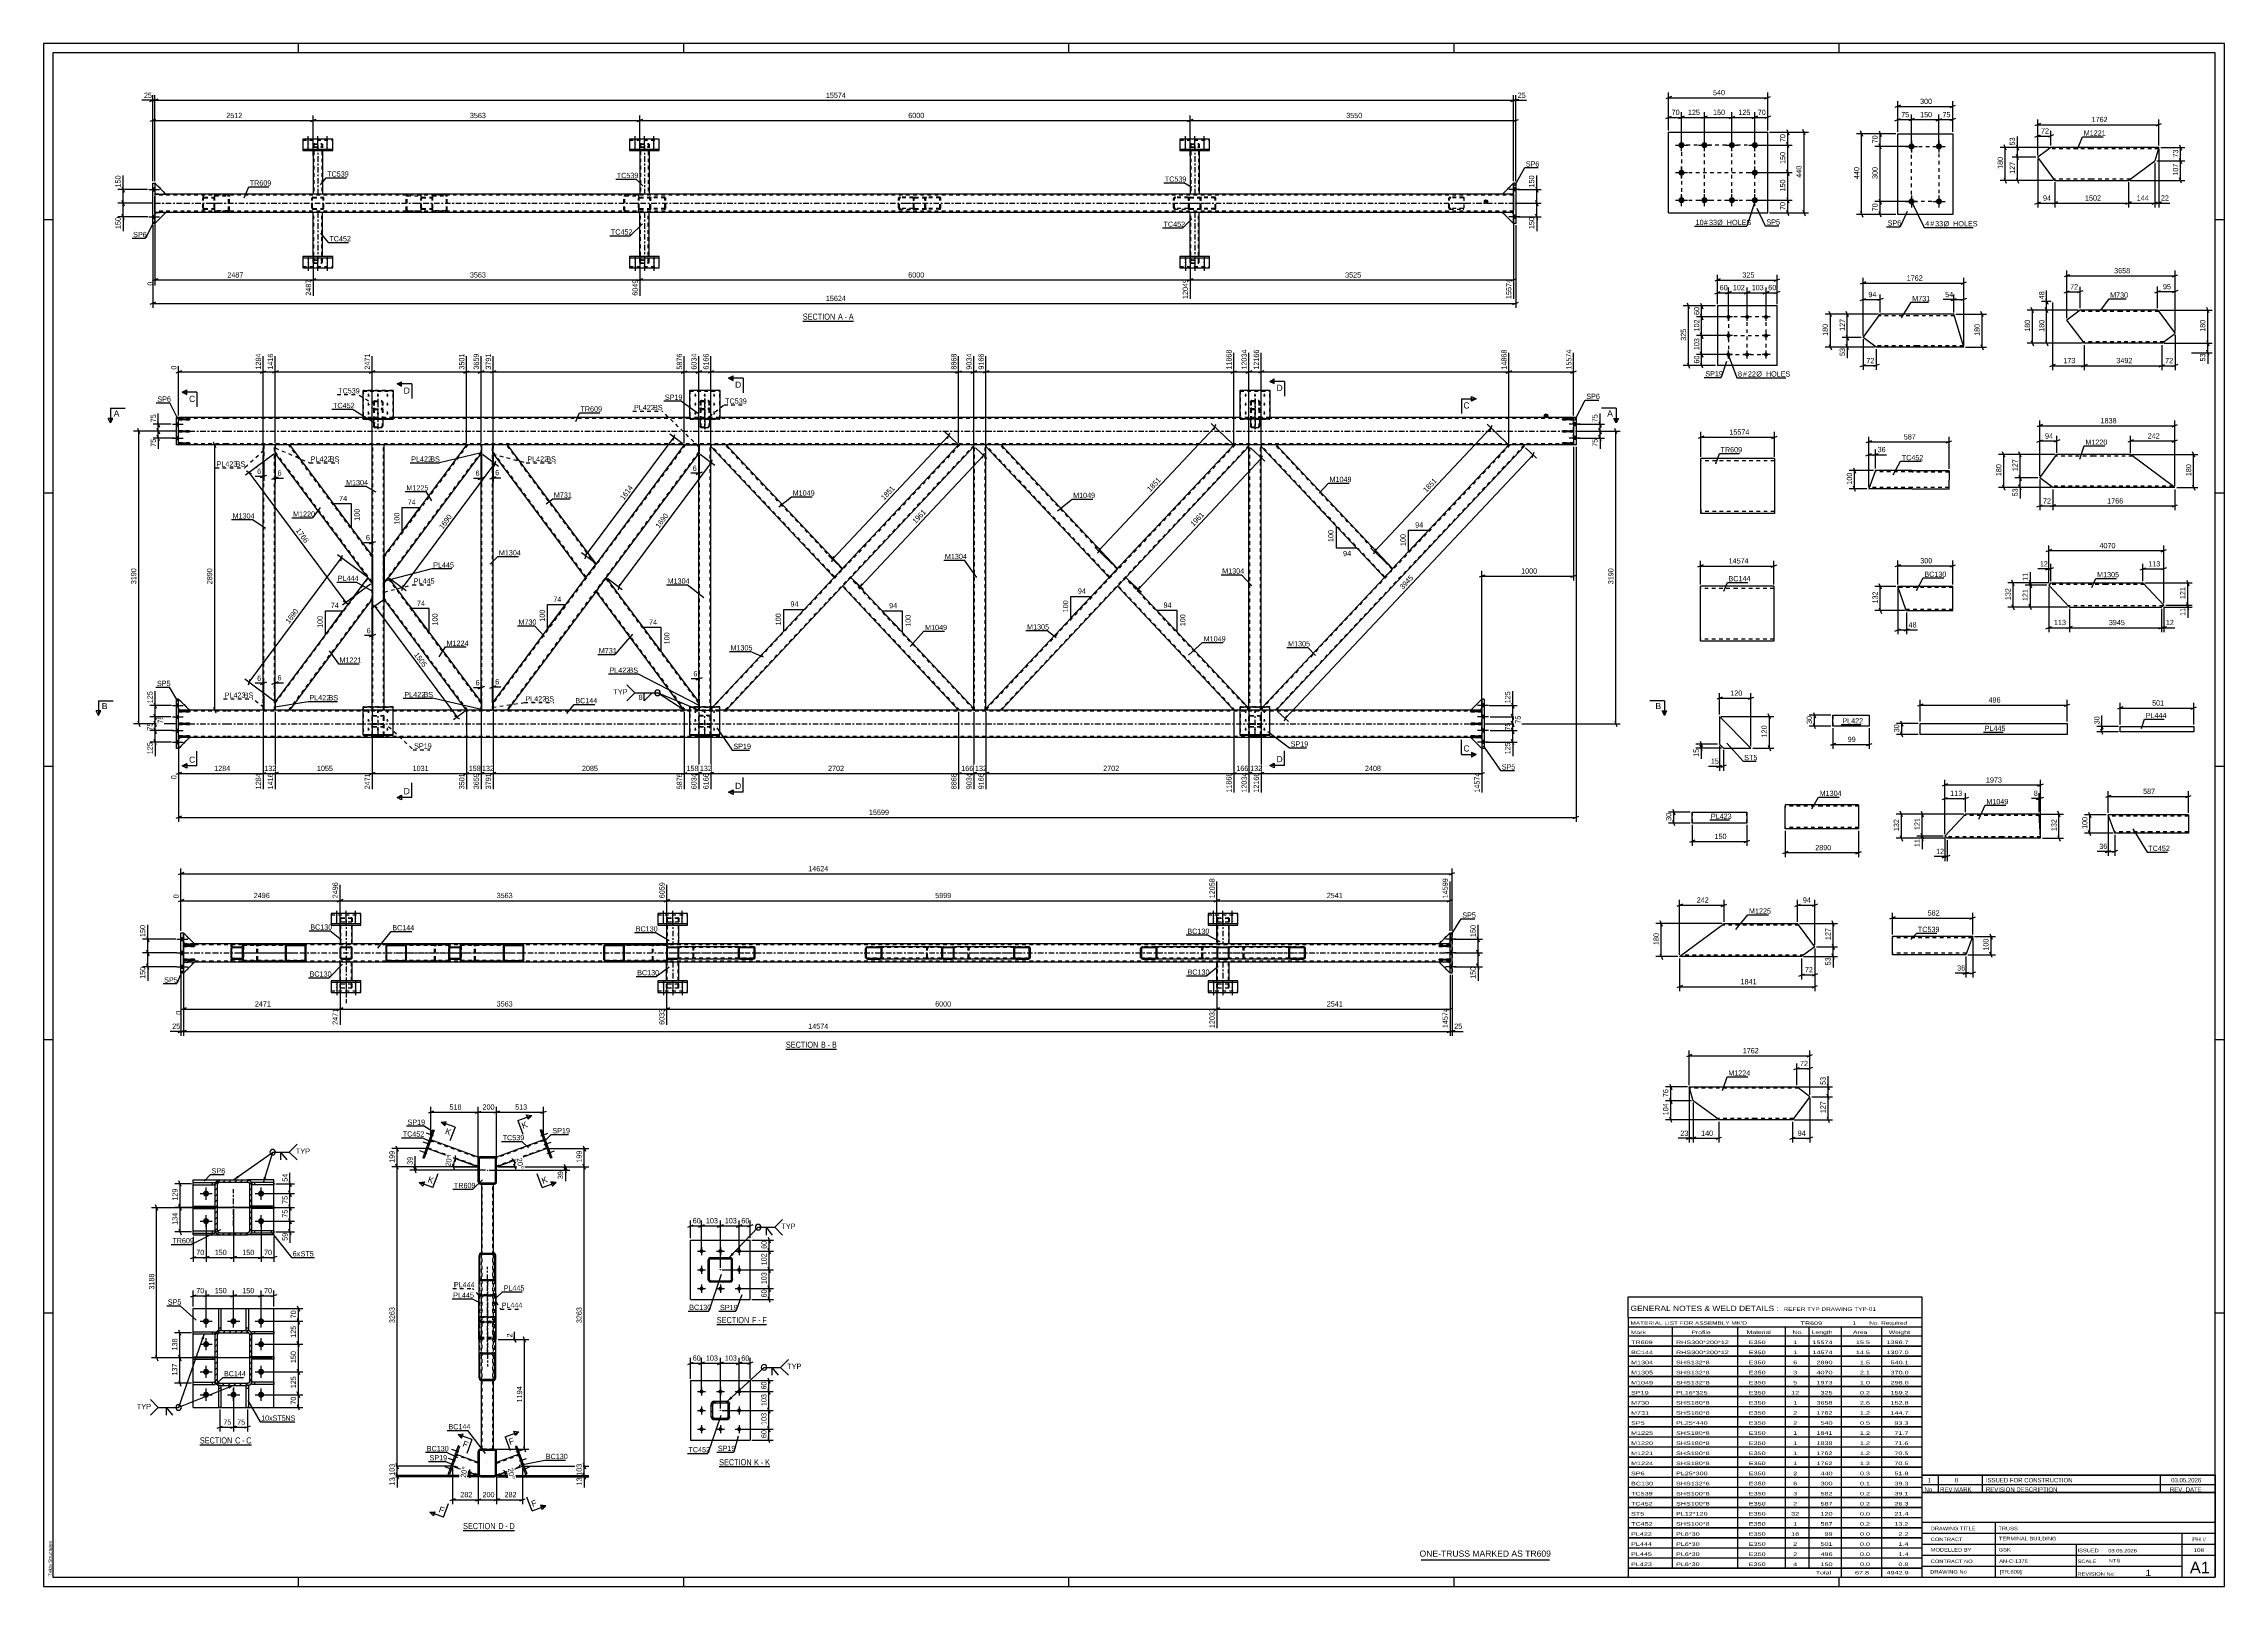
# Paper-space layout 'Layout1' of a CAD drawing. Header units: millimetres. Extents: x 0 to 1189, y 0 to 841.
# The model-space entities are those that its viewports show. They can reach past a viewport. Long polylines and large blocks are cut down to what shows.
import ezdxf

# ---------------------------------------------------------------- set-up
doc = ezdxf.new("R2010")
doc.units = ezdxf.units.MM
doc.linetypes.add('DXK_LINE_DOT2', pattern=[3.9198, 1.9599, -1.9599])
doc.linetypes.add('DXK_LINE_DOT3', pattern=[5.9187, 2.979, -0.9799, 0.9799, -0.9799])
doc.layers.add('Viewport layer', color=7, linetype='Continuous', plot=False)
doc.styles.add('Arial', font='arial.ttf', dxfattribs={"height": 0.2})
doc.styles.add('Arial Narrow', font='ARIALN.TTF', dxfattribs={"height": 0.2})

# ---------------------------------------------------------------- blocks, each defined once
blk = doc.blocks.new('Unknown-814738513-18 - 2097')
at = {"color": 6, "linetype": 'Continuous'}
blk.add_line((367, 142.8), (394.2, 142.8), dxfattribs=at)
at = {"color": 0, "linetype": 'Continuous'}
blk.add_wipeout([(385.1, 143.5), (385.1, 147), (367, 147), (367, 143.5)], dxfattribs=at)
blk.add_wipeout([(388.5, 143.5), (388.5, 147), (386.2, 147), (386.2, 143.5)], dxfattribs=at)
blk.add_wipeout([(390.8, 143.5), (390.8, 147), (389.6, 147), (389.6, 143.5)], dxfattribs=at)
at = {"color": 7, "linetype": 'Continuous', "style": 'Arial Narrow'}
blk.add_text('SECTION ', height=3.34, dxfattribs=at).set_placement((367, 143.5))
at = {"color": 0, "linetype": 'Continuous'}
blk.add_wipeout([(394.2, 143.5), (394.2, 147), (391.9, 147), (391.9, 143.5)], dxfattribs=at)
at = {"color": 7, "linetype": 'Continuous', "style": 'Arial Narrow'}
for s, p in [('F', (386.2, 143.5)), ('-', (389.6, 143.5)), ('F', (391.9, 143.5))]:
    blk.add_text(s, height=3.34, dxfattribs=at).set_placement(p)
blk = doc.blocks.new('Unknown-814738513-19511')
at = {"color": 7, "linetype": 'Continuous'}
for p, q in [((1024, 60.6), (1184, 60.6)), ((1184, 60.6), (1024, 60.6)), ((1024, 60.6), (1024, 55.6)), ((1033, 60.6), (1033, 55.6)), ((1057, 60.6), (1057, 55.6)), ((1154, 60.6), (1154, 55.6)), ((1184, 60.6), (1184, 55.6)), ((1024, 55.6), (1184, 55.6)), ((1024, 55.6), (1024, 51.1)), ((1024, 55.6), (1184, 55.6)), ((1184, 51.1), (1024, 51.1)), ((1033, 55.6), (1033, 51.1)), ((1057, 55.6), (1057, 51.1)), ((1154, 55.6), (1154, 51.1)), ((1184, 55.6), (1184, 51.1))]:
    blk.add_line(p, q, dxfattribs=at)
at = {"color": 7, "linetype": 'Continuous', "style": 'Arial Narrow'}
for s, height, width, p in [('No', 2.39, 1.2, (1025.5, 51.6)), ('1', 2.39, 1.196471, (1027.2, 56.7)), ('REV MARK', 2.39, 1.2, (1034, 51.6)), ('0', 2.39, 1.196471, (1042, 56.7)), ('ISSUED FOR CONSTRUCTION', 2.386, 1.196471, (1059, 56.7)), ('REVISION DESCRIPTION', 2.386, 1.2, (1059, 51.6)), ('REV. DATE', 2.39, 1.2, (1159.3, 51.6)), ('03.05.2026', 2.39, 1.196471, (1160, 56.7))]:
    blk.add_text(s, height=height, dxfattribs=dict(at, width=width)).set_placement(p)
blk = doc.blocks.new('Unknown-814738513-1135')
at = {"color": 5, "linetype": 'Continuous'}
for p, q in [((1189, 841), (0, 841)), ((0, 841), (0, 0)), ((1184, 836), (5, 836)), ((5, 836), (5, 5)), ((139, 836), (139, 841)), ((349, 836), (349, 841)), ((559, 836), (559, 841)), ((769, 836), (769, 841)), ((979, 836), (979, 841)), ((1184, 5), (1184, 836)), ((1189, 0), (1189, 841)), ((5, 745), (0, 745)), ((1189, 745), (1184, 745)), ((5, 596), (0, 596)), ((1189, 596), (1184, 596)), ((5, 447), (0, 447)), ((1189, 447), (1184, 447)), ((5, 298), (0, 298)), ((1189, 298), (1184, 298)), ((5, 149), (0, 149)), ((1189, 149), (1184, 149)), ((0, 0), (1189, 0)), ((5, 5), (1184, 5)), ((139, 0), (139, 5)), ((349, 0), (349, 5)), ((559, 0), (559, 5)), ((769, 0), (769, 5)), ((979, 0), (979, 5))]:
    blk.add_line(p, q, dxfattribs=at)
at = {"color": 174, "linetype": 'Continuous', "style": 'Arial'}
blk.add_text('Tekla Structures', height=1.91, rotation=90, dxfattribs=at).set_placement((4.5, 5.5))
blk = doc.blocks.new('Unknown-814738513-19510')
at = {"color": 7, "linetype": 'Continuous'}
for p, q in [((1024, 51.1), (1024, 5)), ((1024, 51.1), (1184, 51.1)), ((1184, 51), (1184, 5)), ((1024, 35), (1184, 35)), ((1024, 29), (1184, 29)), ((1064.1, 35), (1064.1, 5)), ((1166, 5.1), (1166, 29.1)), ((1024, 23), (1184, 23)), ((1024, 17), (1184, 17)), ((1108.1, 23), (1108.1, 5)), ((1024, 11), (1166, 11)), ((1024, 5), (1184, 5))]:
    blk.add_line(p, q, dxfattribs=at)
at = {"color": 7, "style": 'Arial Narrow'}
for s, height, width, p in [('CONTRACT', 1.91, 1.425378, (1028.9, 24.7)), ('DRAWING TITLE', 1.909, 1.425378, (1028.9, 30.6)), ('TRUSS ', 1.91, 1.425378, (1065.8, 30.6)), ('TERMINAL BUILDING', 1.909, 1.425378, (1066.1, 25.1)), ('CONTRACT NO', 1.909, 1.425378, (1028.9, 12.7)), ('MODELLED BY', 1.909, 1.425378, (1028.9, 19)), ('GSK', 1.91, 1.425378, (1065.9, 19)), ('AN-C-1376', 1.91, 1.425378, (1066.2, 12.8)), ('SCALE', 1.91, 1.425378, (1108.9, 12.7)), ('ISSUED', 1.91, 1.425378, (1108.9, 18.6)), ('03.05.2026', 1.91, 1.425378, (1125.7, 18.5)), ('A1', 6.2, 1.25, (1170.2, 7.2)), ('DRAWING No', 1.91, 1.425378, (1028.6, 7)), ('[TR.609]', 1.91, 1.425378, (1066.5, 7)), ('REVISION No.', 1.909, 1.425378, (1108.9, 5.8)), ('1', 3.34, 1.5, (1145.9, 5.7))]:
    blk.add_text(s, height=height, dxfattribs=dict(at, width=width)).set_placement(p)
at = {"color": 7, "linetype": 'Continuous', "style": 'Arial Narrow'}
for s, height, width, p in [('PH #', 2.1, 1.42538, (1171.4, 24.6)), ('NTS', 1.91, 1.425378, (1126, 13.1)), ('108', 2.1, 1.42538, (1172.2, 18.7))]:
    blk.add_text(s, height=height, dxfattribs=dict(at, width=width)).set_placement(p)
blk = doc.blocks.new('Unknown-814738513-19512')
at = {"color": 7, "linetype": 'Continuous'}
for p, q in [((864, 157.8), (1024, 157.8)), ((864, 146.5), (864, 157.8)), ((1024, 157.8), (1024, 146.5)), ((864, 146.5), (1024, 146.5)), ((864, 146.5), (864, 141.5)), ((1024, 146.5), (1024, 141.5)), ((864, 141.5), (1024, 141.5)), ((864, 141.5), (864, 136.5)), ((864, 136.5), (1024, 136.5)), ((864, 136.5), (864, 131.1)), ((864, 136.5), (1024, 136.5)), ((864, 131.1), (1024, 131.1)), ((864, 131), (864, 125.6)), ((864, 131), (1024, 131)), ((888, 141.5), (888, 136.5)), ((888, 136.5), (888, 131)), ((888, 131), (888, 125.5)), ((923.5, 141.5), (923.5, 136.5)), ((923.5, 136.5), (923.5, 131)), ((923.5, 131), (923.5, 125.5)), ((949.5, 141.5), (949.5, 136.5)), ((949.5, 136.5), (949.5, 131)), ((949.5, 131), (949.5, 125.5)), ((962.5, 141.5), (962.5, 136.5)), ((962.5, 136.5), (962.5, 131)), ((962.5, 131), (962.5, 125.5)), ((980, 141.5), (980, 136.5)), ((980, 136.5), (980, 131)), ((980, 131), (980, 125.5)), ((1002, 141.5), (1002, 136.5)), ((1002, 136.5), (1002, 131)), ((1002, 131), (1002, 125.5)), ((1024, 141.5), (1024, 136.5)), ((1024, 136.5), (1024, 131.1)), ((1024, 131), (1024, 125.6)), ((864, 125.6), (1024, 125.6)), ((864, 125.5), (864, 120.1)), ((864, 125.5), (1024, 125.5)), ((864, 120.1), (1024, 120.1)), ((864, 120), (864, 114.6)), ((864, 120), (1024, 120)), ((888, 125.5), (888, 120)), ((888, 120), (888, 114.5)), ((923.5, 125.5), (923.5, 120)), ((923.5, 120), (923.5, 114.5)), ((949.5, 125.5), (949.5, 120)), ((949.5, 120), (949.5, 114.5)), ((962.5, 125.5), (962.5, 120)), ((962.5, 120), (962.5, 114.5)), ((980, 125.5), (980, 120)), ((980, 120), (980, 114.5)), ((1002, 125.5), (1002, 120)), ((1002, 120), (1002, 114.5)), ((1024, 125.5), (1024, 120.1)), ((1024, 120), (1024, 114.6)), ((864, 114.6), (1024, 114.6)), ((864, 114.5), (864, 109.1)), ((864, 114.5), (1024, 114.5)), ((864, 109.1), (1024, 109.1)), ((864, 109), (864, 103.6)), ((864, 109), (1024, 109)), ((888, 114.5), (888, 109)), ((888, 109), (888, 103.5)), ((923.5, 114.5), (923.5, 109)), ((923.5, 109), (923.5, 103.5)), ((949.5, 114.5), (949.5, 109)), ((949.5, 109), (949.5, 103.5)), ((962.5, 114.5), (962.5, 109)), ((962.5, 109), (962.5, 103.5)), ((980, 114.5), (980, 109)), ((980, 109), (980, 103.5)), ((1002, 114.5), (1002, 109)), ((1002, 109), (1002, 103.5)), ((1024, 114.5), (1024, 109.1)), ((1024, 109), (1024, 103.6)), ((864, 103.6), (1024, 103.6)), ((864, 103.5), (864, 98.1)), ((864, 103.5), (1024, 103.5)), ((864, 98.1), (1024, 98.1)), ((864, 98), (864, 92.6)), ((864, 98), (1024, 98)), ((888, 103.5), (888, 98)), ((888, 98), (888, 92.5)), ((923.5, 103.5), (923.5, 98)), ((923.5, 98), (923.5, 92.5)), ((949.5, 103.5), (949.5, 98)), ((949.5, 98), (949.5, 92.5)), ((962.5, 103.5), (962.5, 98)), ((962.5, 98), (962.5, 92.5)), ((980, 103.5), (980, 98)), ((980, 98), (980, 92.5)), ((1002, 103.5), (1002, 98)), ((1002, 98), (1002, 92.5)), ((1024, 103.5), (1024, 98.1)), ((1024, 98), (1024, 92.6)), ((864, 92.6), (1024, 92.6)), ((864, 92.5), (864, 87.1)), ((864, 92.5), (1024, 92.5)), ((864, 87.1), (1024, 87.1)), ((864, 87), (864, 81.6)), ((864, 87), (1024, 87)), ((888, 92.5), (888, 87)), ((888, 87), (888, 81.5)), ((923.5, 92.5), (923.5, 87)), ((923.5, 87), (923.5, 81.5)), ((949.5, 92.5), (949.5, 87)), ((949.5, 87), (949.5, 81.5)), ((962.5, 92.5), (962.5, 87)), ((962.5, 87), (962.5, 81.5)), ((980, 92.5), (980, 87)), ((980, 87), (980, 81.5)), ((1002, 92.5), (1002, 87)), ((1002, 87), (1002, 81.5)), ((1024, 92.5), (1024, 87.1)), ((1024, 87), (1024, 81.6)), ((864, 81.6), (1024, 81.6)), ((864, 81.5), (864, 76.1)), ((864, 81.5), (1024, 81.5)), ((864, 76.1), (1024, 76.1)), ((864, 76), (864, 70.6)), ((864, 76), (1024, 76)), ((888, 81.5), (888, 76)), ((888, 76), (888, 70.5)), ((923.5, 81.5), (923.5, 76)), ((923.5, 76), (923.5, 70.5)), ((949.5, 81.5), (949.5, 76)), ((949.5, 76), (949.5, 70.5)), ((962.5, 81.5), (962.5, 76)), ((962.5, 76), (962.5, 70.5)), ((980, 81.5), (980, 76)), ((980, 76), (980, 70.5)), ((1002, 81.5), (1002, 76)), ((1002, 76), (1002, 70.5)), ((1024, 81.5), (1024, 76.1)), ((1024, 76), (1024, 70.6)), ((864, 70.6), (1024, 70.6)), ((864, 70.5), (864, 65.1)), ((864, 70.5), (1024, 70.5)), ((864, 65.1), (1024, 65.1)), ((864, 65), (864, 59.6)), ((864, 65), (1024, 65)), ((864, 59.6), (1024, 59.6)), ((864, 59.5), (864, 54.1)), ((864, 59.5), (1024, 59.5)), ((888, 70.5), (888, 65)), ((888, 65), (888, 59.5)), ((888, 59.5), (888, 54)), ((923.5, 70.5), (923.5, 65)), ((923.5, 65), (923.5, 59.5)), ((923.5, 59.5), (923.5, 54)), ((949.5, 70.5), (949.5, 65)), ((949.5, 65), (949.5, 59.5)), ((949.5, 59.5), (949.5, 54)), ((962.5, 70.5), (962.5, 65)), ((962.5, 65), (962.5, 59.5)), ((962.5, 59.5), (962.5, 54)), ((980, 70.5), (980, 65)), ((980, 65), (980, 59.5)), ((980, 59.5), (980, 54)), ((1002, 70.5), (1002, 65)), ((1002, 65), (1002, 59.5)), ((1002, 59.5), (1002, 54)), ((1024, 70.5), (1024, 65.1)), ((1024, 65), (1024, 59.6)), ((1024, 59.5), (1024, 54.1)), ((864, 54.1), (1024, 54.1)), ((864, 54), (864, 48.6)), ((864, 54), (1024, 54)), ((864, 48.6), (1024, 48.6)), ((864, 48.5), (864, 43.1)), ((864, 48.5), (1024, 48.5)), ((888, 54), (888, 48.5)), ((888, 48.5), (888, 43)), ((923.5, 54), (923.5, 48.5)), ((923.5, 48.5), (923.5, 43)), ((949.5, 54), (949.5, 48.5)), ((949.5, 48.5), (949.5, 43)), ((962.5, 54), (962.5, 48.5)), ((962.5, 48.5), (962.5, 43)), ((980, 54), (980, 48.5)), ((980, 48.5), (980, 43)), ((1002, 54), (1002, 48.5)), ((1002, 48.5), (1002, 43)), ((1024, 54), (1024, 48.6)), ((1024, 48.5), (1024, 43.1)), ((864, 43.1), (1024, 43.1)), ((864, 43), (864, 37.6)), ((864, 43), (1024, 43)), ((864, 37.6), (1024, 37.6)), ((864, 37.5), (864, 32.1)), ((864, 37.5), (1024, 37.5)), ((888, 43), (888, 37.5)), ((888, 37.5), (888, 32)), ((923.5, 43), (923.5, 37.5)), ((923.5, 37.5), (923.5, 32)), ((949.5, 43), (949.5, 37.5)), ((949.5, 37.5), (949.5, 32)), ((962.5, 43), (962.5, 37.5)), ((962.5, 37.5), (962.5, 32)), ((980, 43), (980, 37.5)), ((980, 37.5), (980, 32)), ((1002, 43), (1002, 37.5)), ((1002, 37.5), (1002, 32)), ((1024, 43), (1024, 37.6)), ((1024, 37.5), (1024, 32.1)), ((864, 32.1), (1024, 32.1)), ((864, 32), (864, 26.6)), ((864, 32), (1024, 32)), ((864, 26.6), (1024, 26.6)), ((864, 26.5), (864, 21.1)), ((864, 26.5), (1024, 26.5)), ((888, 32), (888, 26.5)), ((888, 26.5), (888, 21)), ((923.5, 32), (923.5, 26.5)), ((923.5, 26.5), (923.5, 21)), ((949.5, 32), (949.5, 26.5)), ((949.5, 26.5), (949.5, 21)), ((962.5, 32), (962.5, 26.5)), ((962.5, 26.5), (962.5, 21)), ((980, 32), (980, 26.5)), ((980, 26.5), (980, 21)), ((1002, 32), (1002, 26.5)), ((1002, 26.5), (1002, 21)), ((1024, 32), (1024, 26.6)), ((1024, 26.5), (1024, 21.1)), ((864, 21.1), (1024, 21.1)), ((864, 21), (864, 15.6)), ((864, 21), (1024, 21)), ((864, 15.6), (1024, 15.6)), ((864, 15.5), (864, 10.1)), ((864, 15.5), (1024, 15.5)), ((888, 21), (888, 15.5)), ((888, 15.5), (888, 10)), ((923.5, 21), (923.5, 15.5)), ((923.5, 15.5), (923.5, 10)), ((949.5, 21), (949.5, 15.5)), ((949.5, 15.5), (949.5, 10)), ((962.5, 21), (962.5, 15.5)), ((962.5, 15.5), (962.5, 10)), ((980, 21), (980, 15.5)), ((980, 15.5), (980, 10)), ((1002, 21), (1002, 15.5)), ((1002, 15.5), (1002, 10)), ((1024, 21), (1024, 15.6)), ((1024, 15.5), (1024, 10.1)), ((864, 10.1), (1024, 10.1)), ((864, 10), (1024, 10)), ((864, 10), (864, 5)), ((864, 5), (1024, 5)), ((980, 10), (980, 5)), ((1002, 10), (1002, 5)), ((1024, 10), (1024, 5))]:
    blk.add_line(p, q, dxfattribs=at)
at = {"color": 7, "style": 'Arial Narrow'}
for s, height, width, p in [('GENERAL NOTES & WELD DETAILS :', 2.863, 1.4, (865.2, 150.1)), ("MATERIAL LIST FOR ASSEMBLY MK'D", 1.909, 1.6, (865.2, 142.6)), ('REFER TYP DRAWING TYP-01', 1.909, 1.6, (948.7, 150.2)), ('TR609', 1.91, 1.794707, (957.9, 142.5)), ('1', 1.91, 1.794707, (986.1, 142.6)), ('No. Required', 1.909, 1.6, (995.4, 142.6)), ('Mark', 1.91, 1.7, (865.3, 137.5)), ('Profile', 1.91, 1.7, (898.4, 137.5)), ('Material', 1.91, 1.7, (928.5, 137.6)), ('No.', 1.91, 1.7, (953.5, 137.6)), ('Length', 1.91, 1.7, (964, 137.6)), ('Area', 1.91, 1.7, (986.5, 137.6)), ('Weight', 1.91, 1.7, (1006, 137.6))]:
    blk.add_text(s, height=height, dxfattribs=dict(at, width=width)).set_placement(p)
at = {"color": 7, "linetype": 'Continuous', "style": 'Arial Narrow'}
for s, height, width, p in [('TR609', 1.91, 1.794707, (865.5, 132.1)), ('RHS300*200*12', 1.909, 1.794707, (890, 132.1)), ('E350', 1.91, 1.794707, (929.7, 132.1)), ('1', 1.91, 1.794707, (953.9, 132.1)), ('15574', 1.91, 1.794707, (964.4, 132.1)), ('15.5', 1.91, 1.794707, (988.1, 132.1)), ('1396.7', 1.91, 1.794707, (1004.8, 132.1)), ('BC144', 1.91, 1.794707, (865.5, 126.6)), ('M1304', 1.91, 1.794707, (865.5, 121.1)), ('SHS132*8', 1.91, 1.794707, (890, 121.1)), ('RHS300*200*12', 1.909, 1.794707, (890, 126.6)), ('E350', 1.91, 1.794707, (929.7, 126.6)), ('E350', 1.91, 1.794707, (929.7, 121.1)), ('6', 1.91, 1.794707, (953.9, 121.1)), ('1', 1.91, 1.794707, (953.9, 126.6)), ('14574', 1.91, 1.794707, (964.4, 126.6)), ('2890', 1.91, 1.794707, (966.6, 121.1)), ('14.5', 1.91, 1.794707, (988.1, 126.6)), ('1.5', 1.91, 1.794707, (990.3, 121.1)), ('1307.0', 1.91, 1.794707, (1004.8, 126.6)), ('540.1', 1.91, 1.794707, (1007, 121.1)), ('M1305', 1.91, 1.794707, (865.5, 115.6)), ('M1049', 1.91, 1.794707, (865.5, 110.1)), ('SHS132*8', 1.91, 1.794707, (890, 115.6)), ('SHS132*8', 1.91, 1.794707, (890, 110.1)), ('E350', 1.91, 1.794707, (929.7, 115.6)), ('E350', 1.91, 1.794707, (929.7, 110.1)), ('3', 1.91, 1.794707, (953.9, 115.6)), ('5', 1.91, 1.794707, (953.9, 110.1)), ('4070', 1.91, 1.794707, (966.6, 115.6)), ('1973', 1.91, 1.794707, (966.6, 110.1)), ('2.1', 1.91, 1.794707, (990.3, 115.6)), ('1.0', 1.91, 1.794707, (990.3, 110.1)), ('370.0', 1.91, 1.794707, (1007, 115.6)), ('298.0', 1.91, 1.794707, (1007, 110.1)), ('SP19', 1.91, 1.794707, (865.5, 104.6)), ('M730', 1.91, 1.794707, (865.5, 99.1)), ('M731', 1.91, 1.794707, (865.5, 93.6)), ('SHS180*8', 1.91, 1.794707, (890, 99.1)), ('SHS180*8', 1.91, 1.794707, (890, 93.6)), ('PL16*325', 1.91, 1.794707, (890, 104.6)), ('E350', 1.91, 1.794707, (929.7, 104.6)), ('E350', 1.91, 1.794707, (929.7, 99.1)), ('E350', 1.91, 1.794707, (929.7, 93.6)), ('12', 1.91, 1.794707, (952.8, 104.6)), ('2', 1.91, 1.794707, (953.9, 93.6)), ('1', 1.91, 1.794707, (953.9, 99.1)), ('3658', 1.91, 1.794707, (966.6, 99.1)), ('1762', 1.91, 1.794707, (966.6, 93.6)), ('325', 1.91, 1.794707, (968.8, 104.6)), ('0.2', 1.91, 1.794707, (990.3, 104.6)), ('2.6', 1.91, 1.794707, (990.3, 99.1)), ('1.2', 1.91, 1.794707, (990.3, 93.6)), ('159.2', 1.91, 1.794707, (1007, 104.6)), ('152.8', 1.91, 1.794707, (1007, 99.1)), ('144.7', 1.91, 1.794707, (1007, 93.6)), ('SP5', 1.91, 1.794707, (865.5, 88.1)), ('M1225', 1.91, 1.794707, (865.5, 82.6)), ('SHS180*8', 1.91, 1.794707, (890, 82.6)), ('PL25*440', 1.91, 1.794707, (890, 88.1)), ('E350', 1.91, 1.794707, (929.7, 88.1)), ('E350', 1.91, 1.794707, (929.7, 82.6)), ('2', 1.91, 1.794707, (953.9, 88.1)), ('1', 1.91, 1.794707, (953.9, 82.6)), ('1841', 1.91, 1.794707, (966.6, 82.6)), ('540', 1.91, 1.794707, (968.8, 88.1)), ('0.5', 1.91, 1.794707, (990.3, 88.1)), ('1.2', 1.91, 1.794707, (990.3, 82.6)), ('93.3', 1.91, 1.794707, (1009.1, 88.1)), ('71.7', 1.91, 1.794707, (1009.1, 82.6)), ('M1220', 1.91, 1.794707, (865.5, 77.1)), ('M1221', 1.91, 1.794707, (865.5, 71.6)), ('SHS180*8', 1.91, 1.794707, (890, 77.1)), ('SHS180*8', 1.91, 1.794707, (890, 71.6)), ('E350', 1.91, 1.794707, (929.7, 77.1)), ('E350', 1.91, 1.794707, (929.7, 71.6)), ('1', 1.91, 1.794707, (953.9, 77.1)), ('1', 1.91, 1.794707, (953.9, 71.6)), ('1838', 1.91, 1.794707, (966.6, 77.1)), ('1762', 1.91, 1.794707, (966.6, 71.6)), ('1.2', 1.91, 1.794707, (990.3, 77.1)), ('1.2', 1.91, 1.794707, (990.3, 71.6)), ('71.6', 1.91, 1.794707, (1009.1, 77.1)), ('70.5', 1.91, 1.794707, (1009.1, 71.6)), ('SP6', 1.91, 1.794707, (865.5, 60.6)), ('M1224', 1.91, 1.794707, (865.5, 66.1)), ('SHS180*8', 1.91, 1.794707, (890, 66.1)), ('PL25*300', 1.91, 1.794707, (890, 60.6)), ('E350', 1.91, 1.794707, (929.7, 66.1)), ('E350', 1.91, 1.794707, (929.7, 60.6)), ('2', 1.91, 1.794707, (953.9, 60.6)), ('1', 1.91, 1.794707, (953.9, 66.1)), ('1762', 1.91, 1.794707, (966.6, 66.1)), ('440', 1.91, 1.794707, (968.8, 60.6)), ('0.3', 1.91, 1.794707, (990.3, 60.6)), ('1.2', 1.91, 1.794707, (990.3, 66.1)), ('70.5', 1.91, 1.794707, (1009.1, 66.1)), ('51.8', 1.91, 1.794707, (1009.1, 60.6)), ('TC539', 1.91, 1.794707, (865.5, 49.6)), ('BC130', 1.91, 1.794707, (865.5, 55.1)), ('SHS132*6', 1.91, 1.794707, (890, 55.1)), ('SHS100*8', 1.91, 1.794707, (890, 49.6)), ('E350', 1.91, 1.794707, (929.7, 55.1)), ('E350', 1.91, 1.794707, (929.7, 49.6)), ('3', 1.91, 1.794707, (953.9, 49.6)), ('6', 1.91, 1.794707, (953.9, 55.1)), ('300', 1.91, 1.794707, (968.8, 55.1)), ('582', 1.91, 1.794707, (968.8, 49.6)), ('0.1', 1.91, 1.794707, (990.3, 55.1)), ('0.2', 1.91, 1.794707, (990.3, 49.6)), ('39.3', 1.91, 1.794707, (1009.1, 55.1)), ('39.1', 1.91, 1.794707, (1009.1, 49.6)), ('TC452', 1.91, 1.794707, (865.5, 44.1)), ('ST5', 1.91, 1.794707, (865.5, 38.6)), ('SHS100*8', 1.91, 1.794707, (890, 44.1)), ('PL12*120', 1.91, 1.794707, (890, 38.6)), ('E350', 1.91, 1.794707, (929.7, 44.1)), ('E350', 1.91, 1.794707, (929.7, 38.6)), ('32', 1.91, 1.794707, (952.8, 38.6)), ('2', 1.91, 1.794707, (953.9, 44.1)), ('587', 1.91, 1.794707, (968.8, 44.1)), ('120', 1.91, 1.794707, (968.8, 38.6)), ('0.2', 1.91, 1.794707, (990.3, 44.1)), ('0.0', 1.91, 1.794707, (990.3, 38.6)), ('26.3', 1.91, 1.794707, (1009.1, 44.1)), ('21.4', 1.91, 1.794707, (1009.1, 38.6)), ('TC452', 1.91, 1.794707, (865.5, 33.1)), ('PL422', 1.91, 1.794707, (865.5, 27.6)), ('PL444', 1.91, 1.794707, (865.5, 22.1)), ('SHS100*8', 1.91, 1.794707, (890, 33.1)), ('PL6*30', 1.91, 1.794707, (890, 27.6)), ('PL6*30', 1.91, 1.794707, (890, 22.1)), ('E350', 1.91, 1.794707, (929.7, 33.1)), ('E350', 1.91, 1.794707, (929.7, 27.6)), ('E350', 1.91, 1.794707, (929.7, 22.1)), ('16', 1.91, 1.794707, (952.8, 27.6)), ('2', 1.91, 1.794707, (953.9, 22.1)), ('1', 1.91, 1.794707, (953.9, 33.1)), ('587', 1.91, 1.794707, (968.8, 33.1)), ('501', 1.91, 1.794707, (968.8, 22.1)), ('99', 1.91, 1.794707, (971, 27.6)), ('0.2', 1.91, 1.794707, (990.3, 33.1)), ('0.0', 1.91, 1.794707, (990.3, 27.6)), ('0.0', 1.91, 1.794707, (990.3, 22.1)), ('13.2', 1.91, 1.794707, (1009.1, 33.1)), ('2.2', 1.91, 1.794707, (1011.3, 27.6)), ('1.4', 1.91, 1.794707, (1011.3, 22.1)), ('PL445', 1.91, 1.794707, (865.5, 16.6)), ('PL423', 1.91, 1.794707, (865.5, 11.1)), ('PL6*30', 1.91, 1.794707, (890, 16.6)), ('PL6*30', 1.91, 1.794707, (890, 11.1)), ('E350', 1.91, 1.794707, (929.7, 16.6)), ('E350', 1.91, 1.794707, (929.7, 11.1)), ('4', 1.91, 1.794707, (953.9, 11.1)), ('2', 1.91, 1.794707, (953.9, 16.6)), ('496', 1.91, 1.794707, (968.8, 16.6)), ('150', 1.91, 1.794707, (968.8, 11.1)), ('0.0', 1.91, 1.794707, (990.3, 16.6)), ('0.0', 1.91, 1.794707, (990.3, 11.1)), ('0.8', 1.91, 1.794707, (1011.3, 11.1)), ('1.4', 1.91, 1.794707, (1011.3, 16.6)), ('Total', 1.91, 1.7, (966.3, 6.5)), ('67.8', 1.91, 1.794707, (987.6, 6.5)), ('4942.9', 1.91, 1.794707, (1004.8, 6.5))]:
    blk.add_text(s, height=height, dxfattribs=dict(at, width=width)).set_placement(p)
blk = doc.blocks.new('Unknown-814738513-19513')
at = {"color": 7, "linetype": 'Continuous'}
blk.add_line((751, 14.5), (821, 14.5), dxfattribs=at)
at = {"color": 7, "style": 'Arial'}
blk.add_text('ONE-TRUSS MARKED AS TR609', height=3.343, dxfattribs=at).set_placement((750.2, 16.2))
blk = doc.blocks.new('Unknown-814738513-12 - 5905')
at = {"color": 6, "linetype": 'Continuous'}
blk.add_line((413.9, 689.7), (441.6, 689.7), dxfattribs=at)
at = {"color": 0, "linetype": 'Continuous'}
blk.add_wipeout([(432, 690.5), (432, 694), (413.9, 694), (413.9, 690.5)], dxfattribs=at)
blk.add_wipeout([(435.6, 690.5), (435.6, 694), (433.1, 694), (433.1, 690.5)], dxfattribs=at)
at = {"color": 7, "linetype": 'Continuous', "style": 'Arial Narrow'}
blk.add_text('SECTION ', height=3.34, dxfattribs=at).set_placement((413.9, 690.5))
at = {"color": 0, "linetype": 'Continuous'}
blk.add_wipeout([(438, 690.5), (438, 694), (436.7, 694), (436.7, 690.5)], dxfattribs=at)
blk.add_wipeout([(441.6, 690.5), (441.6, 694), (439, 694), (439, 690.5)], dxfattribs=at)
at = {"color": 7, "linetype": 'Continuous', "style": 'Arial Narrow'}
for s, p in [('A', (433.1, 690.5)), ('-', (436.7, 690.5)), ('A', (439, 690.5))]:
    blk.add_text(s, height=3.34, dxfattribs=at).set_placement(p)
blk = doc.blocks.new('Unknown-814738513-13 - 6341')
at = {"color": 6, "linetype": 'Continuous'}
blk.add_line((404.7, 292.9), (432.3, 292.9), dxfattribs=at)
at = {"color": 0, "linetype": 'Continuous'}
blk.add_wipeout([(422.8, 293.6), (422.8, 297.1), (404.7, 297.1), (404.7, 293.6)], dxfattribs=at)
blk.add_wipeout([(426.4, 293.6), (426.4, 297.1), (423.8, 297.1), (423.8, 293.6)], dxfattribs=at)
at = {"color": 7, "linetype": 'Continuous', "style": 'Arial Narrow'}
blk.add_text('SECTION ', height=3.34, dxfattribs=at).set_placement((404.7, 293.6))
at = {"color": 0, "linetype": 'Continuous'}
blk.add_wipeout([(428.7, 293.6), (428.7, 297.1), (427.4, 297.1), (427.4, 293.6)], dxfattribs=at)
blk.add_wipeout([(432.3, 293.6), (432.3, 297.1), (429.8, 297.1), (429.8, 293.6)], dxfattribs=at)
at = {"color": 7, "linetype": 'Continuous', "style": 'Arial Narrow'}
for s, p in [('B', (423.8, 293.6)), ('-', (427.4, 293.6)), ('B', (429.8, 293.6))]:
    blk.add_text(s, height=3.34, dxfattribs=at).set_placement(p)
blk = doc.blocks.new('Unknown-814738513-14 - 3557')
at = {"color": 6, "linetype": 'Continuous'}
blk.add_line((85.2, 77.1), (113.3, 77.1), dxfattribs=at)
at = {"color": 0, "linetype": 'Continuous'}
blk.add_wipeout([(103.3, 77.9), (103.3, 81.4), (85.2, 81.4), (85.2, 77.9)], dxfattribs=at)
blk.add_wipeout([(107.1, 77.9), (107.1, 81.4), (104.4, 81.4), (104.4, 77.9)], dxfattribs=at)
at = {"color": 7, "linetype": 'Continuous', "style": 'Arial Narrow'}
blk.add_text('SECTION ', height=3.34, dxfattribs=at).set_placement((85.2, 77.9))
at = {"color": 0, "linetype": 'Continuous'}
blk.add_wipeout([(109.4, 77.9), (109.4, 81.4), (108.2, 81.4), (108.2, 77.9)], dxfattribs=at)
blk.add_wipeout([(113.3, 77.9), (113.3, 81.4), (110.5, 81.4), (110.5, 77.9)], dxfattribs=at)
at = {"color": 7, "linetype": 'Continuous', "style": 'Arial Narrow'}
for s, p in [('C', (104.4, 77.9)), ('-', (108.2, 77.9)), ('C', (110.5, 77.9))]:
    blk.add_text(s, height=3.34, dxfattribs=at).set_placement(p)
blk = doc.blocks.new('Unknown-814738513-15 - 2674')
at = {"color": 6, "linetype": 'Continuous'}
blk.add_line((228.7, 30.4), (256.8, 30.4), dxfattribs=at)
at = {"color": 0, "linetype": 'Continuous'}
blk.add_wipeout([(246.8, 31.2), (246.8, 34.7), (228.7, 34.7), (228.7, 31.2)], dxfattribs=at)
blk.add_wipeout([(250.7, 31.2), (250.7, 34.7), (247.9, 34.7), (247.9, 31.2)], dxfattribs=at)
at = {"color": 7, "linetype": 'Continuous', "style": 'Arial Narrow'}
blk.add_text('SECTION ', height=3.34, dxfattribs=at).set_placement((228.7, 31.2))
at = {"color": 0, "linetype": 'Continuous'}
blk.add_wipeout([(253, 31.2), (253, 34.7), (251.7, 34.7), (251.7, 31.2)], dxfattribs=at)
blk.add_wipeout([(256.8, 31.2), (256.8, 34.7), (254, 34.7), (254, 31.2)], dxfattribs=at)
at = {"color": 7, "linetype": 'Continuous', "style": 'Arial Narrow'}
for s, p in [('D', (247.9, 31.2)), ('-', (251.7, 31.2)), ('D', (254, 31.2))]:
    blk.add_text(s, height=3.34, dxfattribs=at).set_placement(p)
blk = doc.blocks.new('Unknown-814738513-16 - 3327')
at = {"color": 6, "linetype": 'Continuous'}
blk.add_line((368.3, 65.3), (395.9, 65.3), dxfattribs=at)
at = {"color": 0, "linetype": 'Continuous'}
blk.add_wipeout([(386.4, 66), (386.4, 69.5), (368.3, 69.5), (368.3, 66)], dxfattribs=at)
blk.add_wipeout([(390, 66), (390, 69.5), (387.4, 69.5), (387.4, 66)], dxfattribs=at)
at = {"color": 7, "linetype": 'Continuous', "style": 'Arial Narrow'}
blk.add_text('SECTION ', height=3.34, dxfattribs=at).set_placement((368.3, 66))
at = {"color": 0, "linetype": 'Continuous'}
blk.add_wipeout([(392.3, 66), (392.3, 69.5), (391, 69.5), (391, 66)], dxfattribs=at)
blk.add_wipeout([(395.9, 66), (395.9, 69.5), (393.4, 69.5), (393.4, 66)], dxfattribs=at)
at = {"color": 7, "linetype": 'Continuous', "style": 'Arial Narrow'}
for s, p in [('K', (387.4, 66)), ('-', (391, 66)), ('K', (393.4, 66))]:
    blk.add_text(s, height=3.34, dxfattribs=at).set_placement(p)
blk = doc.blocks.new('Part-814738513-17728 - 17727')
at = {"color": 2, "linetype": 'Continuous'}
for p, q in [((1028, 354.3), (1008, 354.3)), ((1008, 345.9), (1008, 354.3)), ((1008, 344.3), (1008, 345.9)), ((1051.8, 354.3), (1028.1, 354.3)), ((1051.2, 352.7), (1048.1, 344.3)), ((1051.8, 354.3), (1051.2, 352.7)), ((1028, 344.3), (1008, 344.3)), ((1048.1, 344.3), (1028.1, 344.3))]:
    blk.add_line(p, q, dxfattribs=at)
at = {"color": 7, "linetype": 'DXK_LINE_DOT2'}
for p, q in [((1028, 353.5), (1008, 353.5)), ((1008, 344.5), (1008, 345.9)), ((1008, 345.1), (1008, 345.2)), ((1028, 345.1), (1008, 345.1)), ((1051.5, 353.5), (1028.1, 353.5)), ((1048.4, 345.1), (1028.1, 345.1)), ((1048.4, 345.1), (1048.4, 345.2)), ((1051.7, 354.2), (1051.2, 352.7))]:
    blk.add_line(p, q, dxfattribs=at)
blk = doc.blocks.new('Bolt-814738513-2119 - 2097')
at = {"linetype": 'Continuous'}
for points in [[(359.8, 182.8, -1), (357.6, 182.8, -1)], [(370.1, 182.8, -1), (367.9, 182.8, -1)], [(380.3, 182.8, -1), (378.1, 182.8, -1)], [(359.8, 172.5, -1), (357.6, 172.5, -1)], [(380.3, 172.5, -1), (378.1, 172.5, -1)], [(359.8, 162.3, -1), (357.6, 162.3, -1)], [(370.1, 162.3, -1), (367.9, 162.3, -1)], [(380.3, 162.3, -1), (378.1, 162.3, -1)]]:
    blk.add_hatch(color=1, dxfattribs=at).paths.add_polyline_path(points)
at = {"color": 1, "linetype": 'Continuous'}
for p, q in [((356.5, 182.8), (360.9, 182.8)), ((358.7, 185), (358.7, 180.6)), ((366.8, 182.8), (371.2, 182.8)), ((369, 185), (369, 180.6)), ((377, 182.8), (381.4, 182.8)), ((379.2, 185), (379.2, 180.6)), ((356.5, 172.5), (360.9, 172.5)), ((358.7, 174.7), (358.7, 170.3)), ((377, 172.5), (381.4, 172.5)), ((379.2, 174.7), (379.2, 170.3)), ((356.5, 162.3), (360.9, 162.3)), ((358.7, 164.5), (358.7, 160.1)), ((366.8, 162.3), (371.2, 162.3)), ((369, 164.5), (369, 160.1)), ((377, 162.3), (381.4, 162.3)), ((379.2, 164.5), (379.2, 160.1))]:
    blk.add_line(p, q, dxfattribs=at)
blk = doc.blocks.new('Part-814738513-2180 - 2097')
at = {"color": 2, "linetype": 'Continuous'}
for p, q in [((352.7, 156.3), (352.7, 188.8)), ((352.7, 188.8), (385.2, 188.8)), ((385.2, 156.3), (385.2, 188.8)), ((352.7, 156.3), (385.2, 156.3))]:
    blk.add_line(p, q, dxfattribs=at)
blk = doc.blocks.new('Part-814738513-2227 - 2097')
at = {"linetype": 'Continuous'}
h = blk.add_hatch(dxfattribs=at)
h.set_pattern_fill('', scale=0.7, style=0, pattern_type=0)
h.set_pattern_definition([(45, (374.3972, 165.973), (-1.57154, 1.57154), [])])
h.paths.add_polyline_path([(363.6, 166), (374.4, 166), (374.9, 166.1), (375.2, 166.3), (375.5, 166.7), (375.6, 167.2), (375.6, 178), (375.5, 178.4), (375.2, 178.8), (374.9, 179.1), (374.4, 179.2), (363.6, 179.2), (363.1, 179.1), (362.7, 178.8), (362.5, 178.4), (362.4, 178), (362.4, 167.2), (362.5, 166.7), (362.7, 166.3), (363.1, 166.1)])
h.paths.add_polyline_path([(363, 166.9), (363, 167.2), (363, 178), (363, 178.2), (363.2, 178.4), (363.4, 178.5), (363.6, 178.6), (374.4, 178.6), (374.6, 178.5), (374.8, 178.4), (375, 178.2), (375, 178), (375, 167.2), (375, 166.9), (374.8, 166.7), (374.6, 166.6), (374.4, 166.6), (363.6, 166.6), (363.4, 166.6), (363.2, 166.7)])
blk.add_hatch(color=30, dxfattribs=at).paths.add_polyline_path([(369, 172.5, -1), (369, 172.7, -1)])
at = {"color": 7, "linetype": 'DXK_LINE_DOT2'}
for p, q in [((362.4, 178), (362.5, 178.4)), ((363.2, 178.4), (363, 178.2)), ((363.1, 179.1), (363.6, 179.2)), ((363.4, 178.5), (363.2, 178.4)), ((363.6, 178.6), (363.4, 178.5)), ((363.6, 179.2), (374.4, 179.2)), ((363.6, 178.6), (374.4, 178.6)), ((374.4, 179.2), (374.9, 179.1)), ((374.6, 178.5), (374.4, 178.6)), ((374.8, 178.4), (374.6, 178.5)), ((375, 178.2), (374.8, 178.4)), ((375.5, 178.4), (375.6, 178)), ((362.4, 178), (362.4, 167.2)), ((362.5, 166.7), (362.4, 167.2)), ((363, 178.2), (363, 178)), ((363, 167.2), (363, 178)), ((363, 167.2), (363, 166.9)), ((363, 166.9), (363.2, 166.7)), ((363.2, 166.7), (363.4, 166.6)), ((363.4, 166.6), (363.6, 166.6)), ((363.6, 166.6), (374.4, 166.6)), ((374.4, 166.6), (374.6, 166.6)), ((374.6, 166.6), (374.8, 166.7)), ((374.8, 166.7), (375, 166.9)), ((375, 178), (375, 178.2)), ((375, 167.2), (375, 178)), ((375, 166.9), (375, 167.2)), ((375.6, 167.2), (375.5, 166.7)), ((375.6, 167.2), (375.6, 178)), ((363.6, 166), (363.1, 166.1)), ((363.6, 166), (374.4, 166)), ((374.9, 166.1), (374.4, 166))]:
    blk.add_line(p, q, dxfattribs=at)
at = {"color": 2, "linetype": 'Continuous'}
for p, q in [((362.5, 178.4), (362.4, 178)), ((363, 178.2), (363.2, 178.4)), ((363.6, 179.2), (363.1, 179.1)), ((363.2, 178.4), (363.4, 178.5)), ((363.4, 178.5), (363.6, 178.6)), ((363.6, 179.2), (363.6, 179.2)), ((363.6, 179.2), (374.4, 179.2)), ((363.6, 178.6), (363.6, 178.6)), ((363.6, 178.6), (374.4, 178.6)), ((374.4, 179.2), (374.4, 179.2)), ((374.9, 179.1), (374.4, 179.2)), ((374.4, 178.6), (374.4, 178.6)), ((374.4, 178.6), (374.6, 178.5)), ((374.6, 178.5), (374.8, 178.4)), ((374.8, 178.4), (375, 178.2)), ((375.6, 178), (375.5, 178.4)), ((362.4, 178), (362.4, 178)), ((362.4, 167.2), (362.4, 178)), ((362.4, 167.2), (362.4, 167.2)), ((362.4, 167.2), (362.5, 166.7)), ((363, 178), (363, 178.2)), ((363, 178), (363, 178)), ((363, 167.2), (363, 178)), ((363, 167.2), (363, 167.2)), ((363, 166.9), (363, 167.2)), ((363.2, 166.7), (363, 166.9)), ((363.4, 166.6), (363.2, 166.7)), ((363.6, 166.6), (363.4, 166.6)), ((363.6, 166.6), (363.6, 166.6)), ((363.6, 166.6), (374.4, 166.6)), ((374.4, 166.6), (374.4, 166.6)), ((374.6, 166.6), (374.4, 166.6)), ((374.8, 166.7), (374.6, 166.6)), ((375, 166.9), (374.8, 166.7)), ((375, 178.2), (375, 178)), ((375, 178), (375, 178)), ((375, 167.2), (375, 178)), ((375, 167.2), (375, 167.2)), ((375, 167.2), (375, 166.9)), ((375.5, 166.7), (375.6, 167.2)), ((375.6, 178), (375.6, 178)), ((375.6, 167.2), (375.6, 178)), ((375.6, 167.2), (375.6, 167.2)), ((363.1, 166.1), (363.6, 166)), ((363.6, 166), (363.6, 166)), ((363.6, 166), (374.4, 166)), ((374.4, 166), (374.9, 166.1)), ((374.4, 166), (374.4, 166))]:
    blk.add_line(p, q, dxfattribs=at)
at = {"color": 7, "linetype": 'DXK_LINE_DOT3'}
blk.add_line((369, 172.6), (369, 172.6), dxfattribs=at)
at = {"color": 30, "linetype": 'DXK_LINE_DOT3'}
blk.add_line((369, 172.6), (369, 172.6), dxfattribs=at)
at = {"color": 30, "linetype": 'Continuous'}
blk.add_circle((369, 172.6), 0.1, dxfattribs=at)
at = {"color": 7, "linetype": 'DXK_LINE_DOT2'}
for centre, start, end in [((363.6, 178), 112.5, 157.5), ((374.4, 178), 22.5, 67.5), ((363.6, 167.2), 202.5, 247.5), ((374.4, 167.2), 292.5, 337.5)]:
    blk.add_arc(centre, 1.2, start, end, dxfattribs=at)
at = {"color": 2, "linetype": 'Continuous'}
for centre, start, end in [((363.6, 178), 112.5, 157.5), ((374.4, 178), 22.5, 67.5), ((363.6, 167.2), 202.5, 247.5), ((374.4, 167.2), 292.5, 337.5)]:
    blk.add_arc(centre, 1.2, start, end, dxfattribs=at)
blk = doc.blocks.new('Part-814738513-7783 - 7775')
at = {"color": 2, "linetype": 'Continuous'}
for p, q in [((923.3, 545.2), (903.3, 545.2)), ((903.3, 517.6), (903.3, 545.2)), ((943.4, 545.2), (923.4, 545.2)), ((943.4, 545.2), (943.4, 545)), ((943.4, 545), (943.4, 515.2)), ((903.3, 515.2), (903.3, 517.6)), ((923.3, 515.2), (903.3, 515.2)), ((943.4, 515.2), (923.4, 515.2))]:
    blk.add_line(p, q, dxfattribs=at)
at = {"color": 7, "linetype": 'DXK_LINE_DOT2'}
for p, q in [((923.3, 544), (903.3, 544)), ((943.4, 544), (923.4, 544)), ((903.3, 515.4), (903.3, 517.6)), ((903.3, 516.4), (903.3, 516.5)), ((923.3, 516.4), (903.3, 516.4)), ((943.4, 516.4), (923.4, 516.4)), ((943.4, 516.4), (943.4, 516.5))]:
    blk.add_line(p, q, dxfattribs=at)
blk = doc.blocks.new('Part-814738513-4243 - 4109')
at = {"color": 2, "linetype": 'Continuous'}
for p, q in [((126.3, 622.2), (126, 622.2)), ((126, 622.2), (126, 617.3)), ((126.3, 617.3), (126.3, 622.2)), ((126, 617.3), (126.3, 617.3))]:
    blk.add_line(p, q, dxfattribs=at)
blk = doc.blocks.new('Part-814738513-4115 - 4109')
at = {"color": 7, "linetype": 'DXK_LINE_DOT2'}
for p, q in [((185.4, 537.6), (185.4, 562.4)), ((185.7, 562.4), (185.4, 562.4)), ((185.7, 537.6), (185.7, 562.4)), ((185.7, 537.6), (185.4, 537.6))]:
    blk.add_line(p, q, dxfattribs=at)
blk = doc.blocks.new('Part-814738513-4151 - 4109')
at = {"color": 7, "linetype": 'DXK_LINE_DOT2'}
for p, q in [((244.8, 477.7), (244.8, 482.7)), ((245.1, 482.7), (244.8, 482.7)), ((245.1, 477.7), (244.8, 477.7)), ((245.1, 477.7), (245.1, 482.7))]:
    blk.add_line(p, q, dxfattribs=at)
blk = doc.blocks.new('Part-814738513-4260 - 4109')
at = {"color": 7, "linetype": 'DXK_LINE_DOT2'}
for p, q in [((778.2, 462.7), (783.5, 462.7)), ((784.2, 456.7), (778.2, 462.7)), ((783.5, 462.7), (784.2, 462)), ((784.2, 462), (784.2, 456.7))]:
    blk.add_line(p, q, dxfattribs=at)
blk = doc.blocks.new('Part-814738513-4180 - 4109')
at = {"color": 7, "linetype": 'DXK_LINE_DOT2'}
for p, q in [((190.5, 479.5), (174.2, 479.5)), ((174.2, 479.5), (174.2, 464)), ((190.5, 479.3), (174.2, 479.3)), ((190.5, 464), (190.5, 479.5)), ((174.2, 464.3), (190.5, 464.3)), ((174.2, 464), (190.5, 464))]:
    blk.add_line(p, q, dxfattribs=at)
blk = doc.blocks.new('Part-814738513-4264 - 4109')
at = {"color": 2, "linetype": 'Continuous'}
for p, q in [((778.2, 463.7), (784.2, 463.7)), ((778.2, 463.1), (778.2, 463.7)), ((784.2, 463.1), (778.2, 463.1)), ((784.2, 463.7), (784.2, 463.1))]:
    blk.add_line(p, q, dxfattribs=at)
at = {"color": 7, "linetype": 'DXK_LINE_DOT2'}
blk.add_line((783.5, 463.1), (783.5, 463.7), dxfattribs=at)
blk = doc.blocks.new('Part-814738513-4200 - 4109')
at = {"color": 7, "linetype": 'DXK_LINE_DOT2'}
for p, q in [((126.3, 622.2), (119.7, 622.2)), ((119.7, 614.7), (119.7, 622.2)), ((120.1, 477.7), (120.1, 622.2)), ((125.9, 477.7), (125.9, 622.2)), ((126.3, 617.3), (126.3, 622.2)), ((119.7, 477.7), (119.7, 485.2)), ((119.7, 477.7), (126.3, 477.7)), ((126.3, 477.7), (126.3, 482.7))]:
    blk.add_line(p, q, dxfattribs=at)
at = {"color": 2, "linetype": 'Continuous'}
for p, q in [((119.7, 485.2), (119.7, 614.7)), ((126.3, 482.7), (126.3, 617.3))]:
    blk.add_line(p, q, dxfattribs=at)
blk = doc.blocks.new('Part-814738513-4136 - 4109')
at = {"color": 2, "linetype": 'Continuous'}
for p, q in [((185.7, 562.4), (185.4, 562.4)), ((185.4, 562.4), (185.4, 537.6)), ((185.7, 562.4), (185.7, 537.6)), ((185.7, 537.6), (185.4, 537.6))]:
    blk.add_line(p, q, dxfattribs=at)
blk = doc.blocks.new('Part-814738513-4248 - 4109')
at = {"color": 7, "linetype": 'DXK_LINE_DOT2'}
for p, q in [((119.7, 477.7), (119.7, 485.2)), ((120, 485.2), (119.7, 485.2)), ((120, 477.7), (119.7, 477.7)), ((120, 477.7), (120, 485.2))]:
    blk.add_line(p, q, dxfattribs=at)
blk = doc.blocks.new('Part-814738513-4120 - 4109')
at = {"color": 2, "linetype": 'Continuous'}
for p, q in [((179.4, 562.5), (179.1, 562.5)), ((179.1, 562.5), (179.1, 537.5)), ((179.4, 562.5), (179.4, 537.5)), ((179.4, 537.5), (179.1, 537.5))]:
    blk.add_line(p, q, dxfattribs=at)
blk = doc.blocks.new('Part-814738513-4121 - 4109')
at = {"color": 7, "linetype": 'DXK_LINE_DOT2'}
for p, q in [((179.1, 537.5), (179.1, 562.5)), ((179.4, 562.5), (179.1, 562.5)), ((179.4, 537.5), (179.4, 562.5)), ((179.4, 537.5), (179.1, 537.5))]:
    blk.add_line(p, q, dxfattribs=at)
blk = doc.blocks.new('Part-814738513-4156 - 4109')
at = {"color": 2, "linetype": 'Continuous'}
for p, q in [((245.1, 482.7), (244.8, 482.7)), ((244.8, 482.7), (244.8, 477.7)), ((245.1, 477.7), (244.8, 477.7)), ((245.1, 482.7), (245.1, 477.7))]:
    blk.add_line(p, q, dxfattribs=at)
blk = doc.blocks.new('Part-814738513-4161 - 4109')
at = {"color": 7, "linetype": 'DXK_LINE_DOT2'}
for p, q in [((357.2, 622.2), (357.5, 622.2)), ((357.2, 622.2), (357.2, 617.3)), ((357.5, 622.2), (357.5, 617.3)), ((357.2, 617.3), (357.5, 617.3))]:
    blk.add_line(p, q, dxfattribs=at)
blk = doc.blocks.new('Part-814738513-4166 - 4109')
at = {"color": 2, "linetype": 'Continuous'}
for p, q in [((357.5, 622.2), (357.2, 622.2)), ((357.2, 622.2), (357.2, 617.3)), ((357.5, 617.3), (357.5, 622.2)), ((357.2, 617.3), (357.5, 617.3))]:
    blk.add_line(p, q, dxfattribs=at)
blk = doc.blocks.new('Part-814738513-4171 - 4109')
at = {"color": 7, "linetype": 'DXK_LINE_DOT2'}
for p, q in [((244.8, 622.2), (245.1, 622.2)), ((244.8, 622.2), (244.8, 617.3)), ((245.1, 622.2), (245.1, 617.3)), ((244.8, 617.3), (245.1, 617.3))]:
    blk.add_line(p, q, dxfattribs=at)
blk = doc.blocks.new('Part-814738513-4176 - 4109')
at = {"color": 2, "linetype": 'Continuous'}
for p, q in [((245.1, 622.2), (244.8, 622.2)), ((244.8, 622.2), (244.8, 617.3)), ((245.1, 617.3), (245.1, 622.2)), ((244.8, 617.3), (245.1, 617.3))]:
    blk.add_line(p, q, dxfattribs=at)
blk = doc.blocks.new('Bolt-814738513-4177 - 4109')
at = {"color": 1, "linetype": 'DXK_LINE_DOT2'}
for p, q in [((177.2, 476.2), (177.2, 477.6)), ((182.4, 476.2), (182.4, 477.6)), ((187.5, 476.2), (187.5, 477.6)), ((177.2, 471.4), (177.2, 472.8)), ((177.2, 466.6), (177.2, 468)), ((182.4, 466.6), (182.4, 468)), ((187.5, 471.4), (187.5, 472.8)), ((187.5, 466.6), (187.5, 468))]:
    blk.add_line(p, q, dxfattribs=at)
blk = doc.blocks.new('Bolt-814738513-4182 - 4109')
at = {"linetype": 'Continuous'}
for points in [[(177.2, 476.2), (177.1, 476.2), (177, 476.3), (176.9, 476.3), (176.8, 476.4), (176.8, 476.5), (176.7, 476.6), (176.7, 476.7), (176.7, 476.8), (176.7, 476.9), (176.8, 477), (176.8, 477.1), (176.9, 477.1), (177, 477.2), (177.1, 477.2), (177.2, 477.2), (177.3, 477.2), (177.5, 477.2), (177.6, 477.1), (177.6, 477.1), (177.7, 477), (177.8, 476.9), (177.8, 476.8), (177.8, 476.7), (177.8, 476.6), (177.7, 476.5), (177.6, 476.4), (177.6, 476.3), (177.5, 476.3), (177.3, 476.2)], [(182.3, 476.2), (182.2, 476.2), (182.1, 476.3), (182, 476.3), (181.9, 476.4), (181.9, 476.5), (181.8, 476.6), (181.8, 476.7), (181.8, 476.8), (181.8, 476.9), (181.9, 477), (181.9, 477.1), (182, 477.1), (182.1, 477.2), (182.2, 477.2), (182.3, 477.2), (182.4, 477.2), (182.6, 477.2), (182.7, 477.1), (182.7, 477.1), (182.8, 477), (182.9, 476.9), (182.9, 476.8), (182.9, 476.7), (182.9, 476.6), (182.8, 476.5), (182.7, 476.4), (182.7, 476.3), (182.6, 476.3), (182.4, 476.2)], [(187.5, 476.2), (187.4, 476.2), (187.3, 476.3), (187.2, 476.3), (187.1, 476.4), (187, 476.5), (187, 476.6), (186.9, 476.7), (186.9, 476.8), (187, 476.9), (187, 477), (187.1, 477.1), (187.2, 477.1), (187.3, 477.2), (187.4, 477.2), (187.5, 477.2), (187.6, 477.2), (187.7, 477.2), (187.8, 477.1), (187.9, 477.1), (188, 477), (188, 476.9), (188, 476.8), (188, 476.7), (188, 476.6), (188, 476.5), (187.9, 476.4), (187.8, 476.3), (187.7, 476.3), (187.6, 476.2)], [(177.2, 471.4), (177.1, 471.4), (177, 471.4), (176.9, 471.5), (176.8, 471.5), (176.8, 471.6), (176.7, 471.7), (176.7, 471.8), (176.7, 471.9), (176.7, 472), (176.8, 472.1), (176.8, 472.2), (176.9, 472.3), (177, 472.4), (177.1, 472.4), (177.2, 472.4), (177.3, 472.4), (177.5, 472.4), (177.6, 472.3), (177.6, 472.2), (177.7, 472.1), (177.8, 472), (177.8, 471.9), (177.8, 471.8), (177.8, 471.7), (177.7, 471.6), (177.6, 471.5), (177.6, 471.5), (177.5, 471.4), (177.3, 471.4)], [(177.2, 466.6), (177.1, 466.6), (177, 466.6), (176.9, 466.7), (176.8, 466.7), (176.8, 466.8), (176.7, 466.9), (176.7, 467), (176.7, 467.1), (176.7, 467.3), (176.8, 467.4), (176.8, 467.4), (176.9, 467.5), (177, 467.6), (177.1, 467.6), (177.2, 467.6), (177.3, 467.6), (177.5, 467.6), (177.6, 467.5), (177.6, 467.4), (177.7, 467.4), (177.8, 467.3), (177.8, 467.1), (177.8, 467), (177.8, 466.9), (177.7, 466.8), (177.6, 466.7), (177.6, 466.7), (177.5, 466.6), (177.3, 466.6)], [(182.3, 466.6), (182.2, 466.6), (182.1, 466.6), (182, 466.7), (181.9, 466.7), (181.9, 466.8), (181.8, 466.9), (181.8, 467), (181.8, 467.1), (181.8, 467.3), (181.9, 467.4), (181.9, 467.4), (182, 467.5), (182.1, 467.6), (182.2, 467.6), (182.3, 467.6), (182.4, 467.6), (182.6, 467.6), (182.7, 467.5), (182.7, 467.4), (182.8, 467.4), (182.9, 467.3), (182.9, 467.1), (182.9, 467), (182.9, 466.9), (182.8, 466.8), (182.7, 466.7), (182.7, 466.7), (182.6, 466.6), (182.4, 466.6)], [(187.5, 471.4), (187.4, 471.4), (187.3, 471.4), (187.2, 471.5), (187.1, 471.5), (187, 471.6), (187, 471.7), (186.9, 471.8), (186.9, 471.9), (187, 472), (187, 472.1), (187.1, 472.2), (187.2, 472.3), (187.3, 472.4), (187.4, 472.4), (187.5, 472.4), (187.6, 472.4), (187.7, 472.4), (187.8, 472.3), (187.9, 472.2), (188, 472.1), (188, 472), (188, 471.9), (188, 471.8), (188, 471.7), (188, 471.6), (187.9, 471.5), (187.8, 471.5), (187.7, 471.4), (187.6, 471.4)], [(187.5, 466.6), (187.4, 466.6), (187.3, 466.6), (187.2, 466.7), (187.1, 466.7), (187, 466.8), (187, 466.9), (186.9, 467), (186.9, 467.1), (187, 467.3), (187, 467.4), (187.1, 467.4), (187.2, 467.5), (187.3, 467.6), (187.4, 467.6), (187.5, 467.6), (187.6, 467.6), (187.7, 467.6), (187.8, 467.5), (187.9, 467.4), (188, 467.4), (188, 467.3), (188, 467.1), (188, 467), (188, 466.9), (188, 466.8), (187.9, 466.7), (187.8, 466.7), (187.7, 466.6), (187.6, 466.6)]]:
    blk.add_hatch(color=1, dxfattribs=at).paths.add_polyline_path(points)
at = {"color": 1, "linetype": 'Continuous'}
for p, q in [((177.2, 476.2), (177.2, 477.6)), ((182.3, 476.2), (182.3, 477.6)), ((187.5, 476.2), (187.5, 477.6)), ((177.2, 471.4), (177.2, 472.8)), ((177.2, 466.6), (177.2, 468)), ((182.3, 466.6), (182.3, 468)), ((187.5, 471.4), (187.5, 472.8)), ((187.5, 466.6), (187.5, 468))]:
    blk.add_line(p, q, dxfattribs=at)
blk = doc.blocks.new('Part-814738513-4183 - 4109')
at = {"color": 2, "linetype": 'Continuous'}
for p, q in [((174.2, 479.5), (190.5, 479.5)), ((174.2, 464), (174.2, 479.5)), ((190.5, 464.3), (190.5, 479.5)), ((174.2, 464.3), (190.5, 464.3)), ((174.2, 464), (190.5, 464)), ((190.5, 464), (190.5, 464.3))]:
    blk.add_line(p, q, dxfattribs=at)
at = {"color": 7, "linetype": 'DXK_LINE_DOT2'}
blk.add_line((174.2, 479.3), (190.5, 479.3), dxfattribs=at)
blk = doc.blocks.new('Part-814738513-4189 - 4109')
at = {"color": 7, "linetype": 'DXK_LINE_DOT2'}
for p, q in [((179.1, 474.4), (179.2, 474.6)), ((179.1, 474.2), (179.1, 474.4)), ((179.1, 464), (179.1, 474.2)), ((179.1, 470), (179.1, 469.8)), ((179.1, 468.9), (179.1, 469.1)), ((179.2, 468.7), (179.1, 468.9)), ((179.1, 464), (179.1, 463.8)), ((179.2, 474.6), (179.4, 474.7)), ((179.4, 468.6), (179.2, 468.7)), ((179.4, 474.7), (179.7, 474.7)), ((179.5, 474.4), (179.4, 474.4)), ((179.4, 474.4), (179.4, 474.3)), ((179.4, 474.3), (179.4, 474.2)), ((179.4, 464), (179.4, 474.2)), ((179.5, 470.4), (179.4, 470.4)), ((179.4, 470), (179.5, 470.1)), ((179.4, 469.9), (179.4, 470)), ((179.4, 469.8), (179.4, 469.9)), ((179.4, 469.1), (179.4, 469)), ((179.4, 469), (179.4, 468.9)), ((179.4, 468.9), (179.5, 468.8)), ((179.7, 468.5), (179.4, 468.6)), ((179.4, 463.9), (179.4, 464)), ((179.4, 463.8), (179.4, 463.9)), ((179.5, 463.7), (179.4, 463.8)), ((179.7, 474.5), (179.5, 474.4)), ((179.7, 470.4), (179.5, 470.4)), ((179.5, 470.1), (179.7, 470.1)), ((179.5, 468.8), (179.7, 468.8)), ((179.7, 463.7), (179.5, 463.7)), ((179.7, 474.7), (185.1, 474.7)), ((179.7, 474.5), (185.1, 474.5)), ((179.7, 470.4), (185.1, 470.4)), ((179.7, 470.1), (185.1, 470.1)), ((179.7, 468.8), (185.1, 468.8)), ((179.7, 468.5), (185.1, 468.5)), ((179.7, 463.7), (185.1, 463.7)), ((185.1, 474.7), (185.3, 474.7)), ((185.2, 474.4), (185.1, 474.5)), ((185.3, 470.4), (185.1, 470.4)), ((185.1, 470.1), (185.2, 470.1)), ((185.1, 468.8), (185.2, 468.8)), ((185.3, 468.6), (185.1, 468.5)), ((185.2, 463.7), (185.1, 463.7)), ((185.3, 474.4), (185.2, 474.4)), ((185.2, 470.1), (185.3, 470)), ((185.2, 468.8), (185.3, 468.9)), ((185.3, 463.8), (185.2, 463.7)), ((185.3, 474.7), (185.5, 474.6)), ((185.3, 474.3), (185.3, 474.4)), ((185.4, 474.2), (185.3, 474.3)), ((185.3, 470.4), (185.3, 470.4)), ((185.3, 470), (185.3, 469.9)), ((185.3, 469.9), (185.4, 469.8)), ((185.3, 469), (185.4, 469.1)), ((185.3, 468.9), (185.3, 469)), ((185.5, 468.7), (185.3, 468.6)), ((185.4, 464), (185.3, 463.9)), ((185.3, 463.9), (185.3, 463.8)), ((185.4, 464), (185.4, 474.2)), ((185.5, 474.6), (185.6, 474.4)), ((185.6, 468.9), (185.5, 468.7)), ((185.6, 474.4), (185.7, 474.2)), ((185.7, 469.8), (185.6, 470)), ((185.7, 469.1), (185.6, 468.9)), ((185.6, 463.8), (185.7, 464)), ((185.7, 464), (185.7, 474.2)), ((179.4, 463.5), (179.7, 463.4)), ((179.7, 463.4), (185.1, 463.4)), ((185.1, 463.4), (185.3, 463.5))]:
    blk.add_line(p, q, dxfattribs=at)
for centre, start, end in [((179.7, 469.8), 114.3199, 159.2417), ((179.7, 464), 200.7583, 245.6801), ((185, 469.8), 20.7583, 65.6801), ((185, 464), 294.3199, 339.2417)]:
    blk.add_arc(centre, 0.621, start, end, dxfattribs=at)
blk = doc.blocks.new('Part-814738513-4195 - 4109')
at = {"color": 7, "linetype": 'DXK_LINE_DOT2'}
for p, q in [((179.2, 474.6), (179.1, 474.4)), ((179.1, 474.4), (179.1, 474.2)), ((179.1, 464), (179.1, 474.2)), ((179.1, 469.8), (179.1, 470)), ((179.1, 469.1), (179.1, 468.9)), ((179.1, 468.9), (179.2, 468.7)), ((179.1, 464), (179.1, 464)), ((179.4, 474.7), (179.2, 474.6)), ((179.2, 468.7), (179.4, 468.6)), ((179.7, 474.7), (179.4, 474.7)), ((179.4, 474.3), (179.4, 474.4)), ((179.4, 474.4), (179.5, 474.4)), ((179.4, 474.2), (179.4, 474.3)), ((179.4, 464), (179.4, 474.2)), ((179.4, 470.4), (179.7, 470.4)), ((179.5, 470.1), (179.4, 470)), ((179.4, 470), (179.4, 469.9)), ((179.4, 469.9), (179.4, 469.8)), ((179.4, 469), (179.4, 469.1)), ((179.4, 468.9), (179.4, 469)), ((179.5, 468.8), (179.4, 468.9)), ((179.4, 468.6), (179.7, 468.5)), ((179.4, 464), (179.4, 463.9)), ((179.4, 463.9), (179.4, 463.8)), ((179.4, 463.8), (179.5, 463.7)), ((179.5, 474.4), (179.7, 474.5)), ((179.7, 470.1), (179.5, 470.1)), ((179.7, 468.8), (179.5, 468.8)), ((179.5, 463.7), (179.7, 463.7)), ((179.7, 474.7), (185.1, 474.7)), ((179.7, 474.5), (185.1, 474.5)), ((179.7, 470.4), (185.1, 470.4)), ((179.7, 470.1), (185.1, 470.1)), ((179.7, 468.8), (185.1, 468.8)), ((179.7, 468.5), (185.1, 468.5)), ((179.7, 463.7), (185.1, 463.7)), ((185.3, 474.7), (185.1, 474.7)), ((185.1, 474.5), (185.2, 474.4)), ((185.1, 470.4), (185.3, 470.4)), ((185.2, 470.1), (185.1, 470.1)), ((185.2, 468.8), (185.1, 468.8)), ((185.1, 468.5), (185.3, 468.6)), ((185.1, 463.7), (185.2, 463.7)), ((185.2, 474.4), (185.3, 474.4)), ((185.3, 470), (185.2, 470.1)), ((185.3, 468.9), (185.2, 468.8)), ((185.2, 463.7), (185.3, 463.8)), ((185.5, 474.6), (185.3, 474.7)), ((185.3, 474.4), (185.3, 474.3)), ((185.3, 474.3), (185.4, 474.2)), ((185.3, 469.9), (185.3, 470)), ((185.4, 469.8), (185.3, 469.9)), ((185.4, 469.1), (185.3, 469)), ((185.3, 469), (185.3, 468.9)), ((185.3, 468.6), (185.5, 468.7)), ((185.3, 463.9), (185.4, 464)), ((185.3, 463.8), (185.3, 463.9)), ((185.4, 464), (185.4, 474.2)), ((185.6, 474.4), (185.5, 474.6)), ((185.5, 468.7), (185.6, 468.9)), ((185.7, 474.2), (185.6, 474.4)), ((185.6, 470), (185.7, 469.8)), ((185.6, 468.9), (185.7, 469.1)), ((185.7, 464), (185.6, 464)), ((185.7, 464), (185.7, 474.2))]:
    blk.add_line(p, q, dxfattribs=at)
at = {"color": 2, "linetype": 'Continuous'}
for p, q in [((179.1, 463.8), (179.1, 464)), ((185.6, 464), (185.6, 463.8)), ((179.7, 463.4), (179.4, 463.5)), ((179.7, 463.4), (185.1, 463.4)), ((185.3, 463.5), (185.1, 463.4))]:
    blk.add_line(p, q, dxfattribs=at)
at = {"color": 7, "linetype": 'DXK_LINE_DOT3'}
blk.add_line((182.4, 463.5), (182.4, 475.1), dxfattribs=at)
at = {"color": 7, "linetype": 'DXK_LINE_DOT2'}
for centre, start, end in [((179.7, 469.8), 114.3199, 159.2417), ((185, 469.8), 20.7583, 65.6801)]:
    blk.add_arc(centre, 0.621, start, end, dxfattribs=at)
at = {"color": 2, "linetype": 'Continuous'}
for centre, start, end in [((179.7, 464), 200.7583, 245.6801), ((185, 464), 294.3199, 339.2417)]:
    blk.add_arc(centre, 0.621, start, end, dxfattribs=at)
blk = doc.blocks.new('Part-814738513-4386 - 4109')
at = {"color": 7, "linetype": 'DXK_LINE_DOT2'}
for p, q in [((657.4, 474.6), (657.2, 474.4)), ((657.2, 474.4), (657.2, 474.2)), ((657.2, 464), (657.2, 474.2)), ((657.2, 469.8), (657.2, 470)), ((657.2, 469.1), (657.2, 468.9)), ((657.2, 468.9), (657.4, 468.7)), ((657.2, 464), (657.2, 464)), ((657.6, 474.7), (657.4, 474.6)), ((657.4, 468.7), (657.6, 468.6)), ((657.5, 474.3), (657.6, 474.4)), ((657.5, 474.2), (657.5, 474.3)), ((657.5, 464), (657.5, 474.2)), ((657.6, 470), (657.5, 469.9)), ((657.5, 469.9), (657.5, 469.8)), ((657.5, 469), (657.5, 469.1)), ((657.6, 468.9), (657.5, 469)), ((657.5, 464), (657.5, 463.9)), ((657.5, 463.9), (657.6, 463.8)), ((657.8, 474.7), (657.6, 474.7)), ((657.6, 474.4), (657.7, 474.4)), ((657.6, 470.4), (657.8, 470.4)), ((657.7, 470.1), (657.6, 470)), ((657.7, 468.8), (657.6, 468.9)), ((657.6, 468.6), (657.8, 468.5)), ((657.6, 463.8), (657.7, 463.7)), ((657.7, 474.4), (657.8, 474.5)), ((657.8, 470.1), (657.7, 470.1)), ((657.8, 468.8), (657.7, 468.8)), ((657.7, 463.7), (657.8, 463.7)), ((657.8, 474.7), (663.2, 474.7)), ((657.8, 474.5), (663.2, 474.5)), ((657.8, 470.4), (663.2, 470.4)), ((657.8, 470.1), (663.2, 470.1)), ((657.8, 468.8), (663.2, 468.8)), ((657.8, 468.5), (663.2, 468.5)), ((657.8, 463.7), (663.2, 463.7)), ((663.4, 474.7), (663.2, 474.7)), ((663.2, 474.5), (663.3, 474.4)), ((663.2, 470.4), (663.4, 470.4)), ((663.3, 470.1), (663.2, 470.1)), ((663.3, 468.8), (663.2, 468.8)), ((663.2, 468.5), (663.4, 468.6)), ((663.2, 463.7), (663.3, 463.7)), ((663.3, 474.4), (663.4, 474.4)), ((663.4, 470), (663.3, 470.1)), ((663.4, 468.9), (663.3, 468.8)), ((663.3, 463.7), (663.4, 463.8)), ((663.6, 474.6), (663.4, 474.7)), ((663.4, 474.4), (663.5, 474.3)), ((663.5, 469.9), (663.4, 470)), ((663.5, 469), (663.4, 468.9)), ((663.4, 468.6), (663.6, 468.7)), ((663.4, 463.8), (663.5, 463.9)), ((663.5, 474.3), (663.5, 474.2)), ((663.5, 464), (663.5, 474.2)), ((663.5, 469.8), (663.5, 469.9)), ((663.5, 469.1), (663.5, 469)), ((663.5, 463.9), (663.5, 464)), ((663.7, 474.4), (663.6, 474.6)), ((663.6, 468.7), (663.7, 468.9)), ((663.8, 474.2), (663.7, 474.4)), ((663.7, 470), (663.8, 469.8)), ((663.7, 468.9), (663.8, 469.1)), ((663.8, 464), (663.8, 474.2)), ((663.8, 464), (663.8, 464))]:
    blk.add_line(p, q, dxfattribs=at)
at = {"color": 2, "linetype": 'Continuous'}
for p, q in [((657.2, 463.8), (657.2, 464)), ((663.8, 464), (663.7, 463.8)), ((657.8, 463.4), (657.6, 463.5)), ((657.8, 463.4), (663.2, 463.4)), ((663.4, 463.5), (663.2, 463.4))]:
    blk.add_line(p, q, dxfattribs=at)
at = {"color": 7, "linetype": 'DXK_LINE_DOT3'}
blk.add_line((660.5, 463.5), (660.5, 475.1), dxfattribs=at)
at = {"color": 7, "linetype": 'DXK_LINE_DOT2'}
for centre, start, end in [((657.8, 469.8), 114.3199, 159.2417), ((663.2, 469.8), 20.7583, 65.6801)]:
    blk.add_arc(centre, 0.621, start, end, dxfattribs=at)
at = {"color": 2, "linetype": 'Continuous'}
for centre, start, end in [((657.8, 464), 200.7583, 245.6801), ((663.2, 464), 294.3199, 339.2417)]:
    blk.add_arc(centre, 0.621, start, end, dxfattribs=at)
blk = doc.blocks.new('Part-814738513-4265 - 4109')
at = {"color": 2, "linetype": 'Continuous'}
for p, q in [((778.2, 477.4), (784.2, 477.4)), ((778.2, 476.8), (778.2, 477.4)), ((784.2, 476.8), (778.2, 476.8)), ((784.2, 477.4), (784.2, 476.8))]:
    blk.add_line(p, q, dxfattribs=at)
at = {"color": 7, "linetype": 'DXK_LINE_DOT2'}
blk.add_line((783.5, 476.8), (783.5, 477.4), dxfattribs=at)
blk = doc.blocks.new('Bolt-814738513-4269 - 4109')
at = {"linetype": 'Continuous'}
for points in [[(177.2, 648.6), (177.1, 648.6), (177, 648.6), (176.9, 648.7), (176.8, 648.7), (176.8, 648.8), (176.7, 648.9), (176.7, 649), (176.7, 649.1), (176.7, 649.2), (176.8, 649.3), (176.8, 649.4), (176.9, 649.5), (177, 649.6), (177.1, 649.6), (177.2, 649.6), (177.3, 649.6), (177.5, 649.6), (177.6, 649.5), (177.6, 649.4), (177.7, 649.3), (177.8, 649.2), (177.8, 649.1), (177.8, 649), (177.8, 648.9), (177.7, 648.8), (177.6, 648.7), (177.6, 648.7), (177.5, 648.6), (177.3, 648.6)], [(177.2, 643.7), (177.1, 643.7), (177, 643.8), (176.9, 643.8), (176.8, 643.9), (176.8, 644), (176.7, 644.1), (176.7, 644.2), (176.7, 644.3), (176.7, 644.4), (176.8, 644.5), (176.8, 644.6), (176.9, 644.7), (177, 644.7), (177.1, 644.7), (177.2, 644.8), (177.3, 644.7), (177.5, 644.7), (177.6, 644.7), (177.6, 644.6), (177.7, 644.5), (177.8, 644.4), (177.8, 644.3), (177.8, 644.2), (177.8, 644.1), (177.7, 644), (177.6, 643.9), (177.6, 643.8), (177.5, 643.8), (177.3, 643.7)], [(182.3, 648.6), (182.2, 648.6), (182.1, 648.6), (182, 648.7), (181.9, 648.7), (181.9, 648.8), (181.8, 648.9), (181.8, 649), (181.8, 649.1), (181.8, 649.2), (181.9, 649.3), (181.9, 649.4), (182, 649.5), (182.1, 649.6), (182.2, 649.6), (182.3, 649.6), (182.4, 649.6), (182.6, 649.6), (182.7, 649.5), (182.7, 649.4), (182.8, 649.3), (182.9, 649.2), (182.9, 649.1), (182.9, 649), (182.9, 648.9), (182.8, 648.8), (182.7, 648.7), (182.7, 648.7), (182.6, 648.6), (182.4, 648.6)], [(187.5, 648.6), (187.4, 648.6), (187.3, 648.6), (187.2, 648.7), (187.1, 648.7), (187, 648.8), (187, 648.9), (186.9, 649), (186.9, 649.1), (187, 649.2), (187, 649.3), (187.1, 649.4), (187.2, 649.5), (187.3, 649.6), (187.4, 649.6), (187.5, 649.6), (187.6, 649.6), (187.7, 649.6), (187.8, 649.5), (187.9, 649.4), (188, 649.3), (188, 649.2), (188, 649.1), (188, 649), (188, 648.9), (188, 648.8), (187.9, 648.7), (187.8, 648.7), (187.7, 648.6), (187.6, 648.6)], [(187.5, 643.7), (187.4, 643.7), (187.3, 643.8), (187.2, 643.8), (187.1, 643.9), (187, 644), (187, 644.1), (186.9, 644.2), (186.9, 644.3), (187, 644.4), (187, 644.5), (187.1, 644.6), (187.2, 644.7), (187.3, 644.7), (187.4, 644.7), (187.5, 644.8), (187.6, 644.7), (187.7, 644.7), (187.8, 644.7), (187.9, 644.6), (188, 644.5), (188, 644.4), (188, 644.3), (188, 644.2), (188, 644.1), (188, 644), (187.9, 643.9), (187.8, 643.8), (187.7, 643.8), (187.6, 643.7)], [(177.2, 638.9), (177.1, 638.9), (177, 639), (176.9, 639), (176.8, 639.1), (176.8, 639.2), (176.7, 639.3), (176.7, 639.4), (176.7, 639.5), (176.7, 639.6), (176.8, 639.7), (176.8, 639.8), (176.9, 639.9), (177, 639.9), (177.1, 639.9), (177.2, 640), (177.3, 639.9), (177.5, 639.9), (177.6, 639.9), (177.6, 639.8), (177.7, 639.7), (177.8, 639.6), (177.8, 639.5), (177.8, 639.4), (177.8, 639.3), (177.7, 639.2), (177.6, 639.1), (177.6, 639), (177.5, 639), (177.3, 638.9)], [(182.3, 638.9), (182.2, 638.9), (182.1, 639), (182, 639), (181.9, 639.1), (181.9, 639.2), (181.8, 639.3), (181.8, 639.4), (181.8, 639.5), (181.8, 639.6), (181.9, 639.7), (181.9, 639.8), (182, 639.9), (182.1, 639.9), (182.2, 639.9), (182.3, 640), (182.4, 639.9), (182.6, 639.9), (182.7, 639.9), (182.7, 639.8), (182.8, 639.7), (182.9, 639.6), (182.9, 639.5), (182.9, 639.4), (182.9, 639.3), (182.8, 639.2), (182.7, 639.1), (182.7, 639), (182.6, 639), (182.4, 638.9)], [(187.5, 638.9), (187.4, 638.9), (187.3, 639), (187.2, 639), (187.1, 639.1), (187, 639.2), (187, 639.3), (186.9, 639.4), (186.9, 639.5), (187, 639.6), (187, 639.7), (187.1, 639.8), (187.2, 639.9), (187.3, 639.9), (187.4, 639.9), (187.5, 640), (187.6, 639.9), (187.7, 639.9), (187.8, 639.9), (187.9, 639.8), (188, 639.7), (188, 639.6), (188, 639.5), (188, 639.4), (188, 639.3), (188, 639.2), (187.9, 639.1), (187.8, 639), (187.7, 639), (187.6, 638.9)]]:
    blk.add_hatch(color=1, dxfattribs=at).paths.add_polyline_path(points)
at = {"color": 1, "linetype": 'Continuous'}
for p, q in [((177.2, 648.6), (177.2, 650)), ((177.2, 643.7), (177.2, 645.2)), ((182.3, 648.6), (182.3, 650)), ((187.5, 648.6), (187.5, 650)), ((187.5, 643.7), (187.5, 645.2)), ((177.2, 638.9), (177.2, 640.4)), ((182.3, 638.9), (182.3, 640.4)), ((187.5, 638.9), (187.5, 640.4))]:
    blk.add_line(p, q, dxfattribs=at)
blk = doc.blocks.new('Part-814738513-4205 - 4109')
at = {"color": 2, "linetype": 'Continuous'}
for p, q in [((176.8, 550), (126.3, 482.2)), ((179.1, 546.9), (176.8, 550)), ((134.2, 477.7), (179.1, 538)), ((133.2, 477.7), (126.3, 477.7)), ((134.2, 477.7), (133.2, 477.7))]:
    blk.add_line(p, q, dxfattribs=at)
at = {"color": 7, "linetype": 'DXK_LINE_DOT2'}
for p, q in [((126.3, 481.5), (177, 549.6)), ((133.7, 477.7), (179.1, 538.6)), ((179.1, 538), (179.1, 546.9)), ((126.3, 482.2), (126.3, 477.7)), ((134.2, 477.7), (134.2, 477.7)), ((134.2, 477.7), (134.2, 477.7))]:
    blk.add_line(p, q, dxfattribs=at)
blk = doc.blocks.new('Bolt-814738513-4270 - 4109')
at = {"linetype": 'Continuous'}
for points in [[(72.4, 634.3), (72.4, 632.7), (73.6, 632.7), (73.6, 634.3)], [(72.4, 634.3), (72.4, 632.7), (73.6, 632.7), (73.6, 634.3)], [(72.4, 626.8), (72.4, 625.2), (73.6, 625.2), (73.6, 626.8)], [(72.4, 626.8), (72.4, 625.2), (73.6, 625.2), (73.6, 626.8)]]:
    blk.add_hatch(color=1, dxfattribs=at).paths.add_polyline_path(points)
at = {"color": 1, "linetype": 'Continuous'}
for p, q in [((70.2, 633.5), (76.1, 633.5)), ((70.2, 633.5), (76.1, 633.5)), ((72.4, 634.3), (73.6, 634.3)), ((72.4, 634.3), (73.6, 634.3)), ((72.4, 632.7), (73.6, 632.7)), ((72.4, 632.7), (73.6, 632.7)), ((70.2, 626), (76.1, 626)), ((70.2, 626), (76.1, 626)), ((72.4, 626.8), (73.6, 626.8)), ((72.4, 626.8), (73.6, 626.8)), ((72.4, 625.2), (73.6, 625.2)), ((72.4, 625.2), (73.6, 625.2))]:
    blk.add_line(p, q, dxfattribs=at)
blk = doc.blocks.new('Part-814738513-4206 - 4109')
at = {"color": 7, "linetype": 'DXK_LINE_DOT2'}
for p, q in [((834.2, 623.3), (828.2, 623.3)), ((828.2, 623.3), (828.2, 622.7)), ((828.2, 622.7), (834.2, 622.7)), ((833.5, 622.7), (833.5, 623.3)), ((834.2, 622.7), (834.2, 623.3))]:
    blk.add_line(p, q, dxfattribs=at)
blk = doc.blocks.new('Part-814738513-4384 - 4109')
at = {"color": 7, "linetype": 'DXK_LINE_DOT2'}
for p, q in [((513.8, 622.2), (507.2, 622.2)), ((507.2, 621.4), (507.2, 622.2)), ((507.6, 477.7), (507.6, 622.2)), ((513.4, 477.7), (513.4, 622.2)), ((513.8, 621.4), (513.8, 622.2)), ((507.2, 477.7), (507.2, 478.6)), ((507.2, 477.7), (513.8, 477.7)), ((513.8, 477.7), (513.8, 478.6))]:
    blk.add_line(p, q, dxfattribs=at)
at = {"color": 2, "linetype": 'Continuous'}
for p, q in [((507.2, 478.6), (507.2, 621.4)), ((513.8, 478.6), (513.8, 621.4))]:
    blk.add_line(p, q, dxfattribs=at)
blk = doc.blocks.new('Bolt-814738513-4271 - 4109')
at = {"linetype": 'Continuous'}
for points in [[(355.4, 476.2), (355.2, 476.2), (355.1, 476.3), (355, 476.3), (355, 476.4), (354.9, 476.5), (354.8, 476.6), (354.8, 476.7), (354.8, 476.8), (354.8, 476.9), (354.9, 477), (355, 477.1), (355, 477.1), (355.1, 477.2), (355.2, 477.2), (355.4, 477.2), (355.5, 477.2), (355.6, 477.2), (355.7, 477.1), (355.8, 477.1), (355.8, 477), (355.9, 476.9), (355.9, 476.8), (355.9, 476.7), (355.9, 476.6), (355.8, 476.5), (355.8, 476.4), (355.7, 476.3), (355.6, 476.3), (355.5, 476.2)], [(360.5, 476.2), (360.3, 476.2), (360.2, 476.3), (360.1, 476.3), (360.1, 476.4), (360, 476.5), (359.9, 476.6), (359.9, 476.7), (359.9, 476.8), (359.9, 476.9), (360, 477), (360.1, 477.1), (360.1, 477.1), (360.2, 477.2), (360.3, 477.2), (360.5, 477.2), (360.6, 477.2), (360.7, 477.2), (360.8, 477.1), (360.9, 477.1), (360.9, 477), (361, 476.9), (361, 476.8), (361, 476.7), (361, 476.6), (360.9, 476.5), (360.9, 476.4), (360.8, 476.3), (360.7, 476.3), (360.6, 476.2)], [(365.6, 476.2), (365.5, 476.2), (365.4, 476.3), (365.3, 476.3), (365.2, 476.4), (365.1, 476.5), (365.1, 476.6), (365.1, 476.7), (365.1, 476.8), (365.1, 476.9), (365.1, 477), (365.2, 477.1), (365.3, 477.1), (365.4, 477.2), (365.5, 477.2), (365.6, 477.2), (365.7, 477.2), (365.8, 477.2), (365.9, 477.1), (366, 477.1), (366.1, 477), (366.1, 476.9), (366.2, 476.8), (366.2, 476.7), (366.1, 476.6), (366.1, 476.5), (366, 476.4), (365.9, 476.3), (365.8, 476.3), (365.7, 476.2)], [(355.4, 471.4), (355.2, 471.4), (355.1, 471.4), (355, 471.5), (355, 471.5), (354.9, 471.6), (354.8, 471.7), (354.8, 471.8), (354.8, 471.9), (354.8, 472), (354.9, 472.1), (355, 472.2), (355, 472.3), (355.1, 472.4), (355.2, 472.4), (355.4, 472.4), (355.5, 472.4), (355.6, 472.4), (355.7, 472.3), (355.8, 472.2), (355.8, 472.1), (355.9, 472), (355.9, 471.9), (355.9, 471.8), (355.9, 471.7), (355.8, 471.6), (355.8, 471.5), (355.7, 471.5), (355.6, 471.4), (355.5, 471.4)], [(355.4, 466.6), (355.2, 466.6), (355.1, 466.6), (355, 466.7), (355, 466.7), (354.9, 466.8), (354.8, 466.9), (354.8, 467), (354.8, 467.1), (354.8, 467.3), (354.9, 467.4), (355, 467.4), (355, 467.5), (355.1, 467.6), (355.2, 467.6), (355.4, 467.6), (355.5, 467.6), (355.6, 467.6), (355.7, 467.5), (355.8, 467.4), (355.8, 467.4), (355.9, 467.3), (355.9, 467.1), (355.9, 467), (355.9, 466.9), (355.8, 466.8), (355.8, 466.7), (355.7, 466.7), (355.6, 466.6), (355.5, 466.6)], [(360.5, 466.6), (360.3, 466.6), (360.2, 466.6), (360.1, 466.7), (360.1, 466.7), (360, 466.8), (359.9, 466.9), (359.9, 467), (359.9, 467.1), (359.9, 467.3), (360, 467.4), (360.1, 467.4), (360.1, 467.5), (360.2, 467.6), (360.3, 467.6), (360.5, 467.6), (360.6, 467.6), (360.7, 467.6), (360.8, 467.5), (360.9, 467.4), (360.9, 467.4), (361, 467.3), (361, 467.1), (361, 467), (361, 466.9), (360.9, 466.8), (360.9, 466.7), (360.8, 466.7), (360.7, 466.6), (360.6, 466.6)], [(365.6, 471.4), (365.5, 471.4), (365.4, 471.4), (365.3, 471.5), (365.2, 471.5), (365.1, 471.6), (365.1, 471.7), (365.1, 471.8), (365.1, 471.9), (365.1, 472), (365.1, 472.1), (365.2, 472.2), (365.3, 472.3), (365.4, 472.4), (365.5, 472.4), (365.6, 472.4), (365.7, 472.4), (365.8, 472.4), (365.9, 472.3), (366, 472.2), (366.1, 472.1), (366.1, 472), (366.2, 471.9), (366.2, 471.8), (366.1, 471.7), (366.1, 471.6), (366, 471.5), (365.9, 471.5), (365.8, 471.4), (365.7, 471.4)], [(365.6, 466.6), (365.5, 466.6), (365.4, 466.6), (365.3, 466.7), (365.2, 466.7), (365.1, 466.8), (365.1, 466.9), (365.1, 467), (365.1, 467.1), (365.1, 467.3), (365.1, 467.4), (365.2, 467.4), (365.3, 467.5), (365.4, 467.6), (365.5, 467.6), (365.6, 467.6), (365.7, 467.6), (365.8, 467.6), (365.9, 467.5), (366, 467.4), (366.1, 467.4), (366.1, 467.3), (366.2, 467.1), (366.2, 467), (366.1, 466.9), (366.1, 466.8), (366, 466.7), (365.9, 466.7), (365.8, 466.6), (365.7, 466.6)]]:
    blk.add_hatch(color=1, dxfattribs=at).paths.add_polyline_path(points)
at = {"color": 1, "linetype": 'Continuous'}
for p, q in [((355.4, 476.2), (355.4, 477.6)), ((360.5, 476.2), (360.5, 477.6)), ((365.6, 476.2), (365.6, 477.6)), ((355.4, 471.4), (355.4, 472.8)), ((355.4, 466.6), (355.4, 468)), ((360.5, 466.6), (360.5, 468)), ((365.6, 471.4), (365.6, 472.8)), ((365.6, 466.6), (365.6, 468))]:
    blk.add_line(p, q, dxfattribs=at)
blk = doc.blocks.new('Part-814738513-4207 - 4109')
at = {"color": 7, "linetype": 'DXK_LINE_DOT2'}
for p, q in [((834.2, 636.5), (828.2, 636.5)), ((828.2, 636.5), (828.2, 635.9)), ((828.2, 635.9), (834.2, 635.9)), ((833.5, 636.5), (833.5, 635.9)), ((834.2, 635.9), (834.2, 636.5))]:
    blk.add_line(p, q, dxfattribs=at)
blk = doc.blocks.new('Bolt-814738513-4272 - 4109')
at = {"linetype": 'Continuous'}
for points in [[(355.4, 648.6), (355.2, 648.6), (355.1, 648.7), (355, 648.7), (355, 648.8), (354.9, 648.9), (354.8, 649), (354.8, 649.1), (354.8, 649.2), (354.8, 649.3), (354.9, 649.4), (355, 649.5), (355, 649.6), (355.1, 649.6), (355.2, 649.7), (355.4, 649.7), (355.5, 649.7), (355.6, 649.6), (355.7, 649.6), (355.8, 649.5), (355.8, 649.4), (355.9, 649.3), (355.9, 649.2), (355.9, 649.1), (355.9, 649), (355.8, 648.9), (355.8, 648.8), (355.7, 648.7), (355.6, 648.7), (355.5, 648.6)], [(355.4, 643.8), (355.2, 643.8), (355.1, 643.8), (355, 643.9), (355, 644), (354.9, 644.1), (354.8, 644.2), (354.8, 644.3), (354.8, 644.4), (354.8, 644.5), (354.9, 644.6), (355, 644.7), (355, 644.7), (355.1, 644.8), (355.2, 644.8), (355.4, 644.8), (355.5, 644.8), (355.6, 644.8), (355.7, 644.7), (355.8, 644.7), (355.8, 644.6), (355.9, 644.5), (355.9, 644.4), (355.9, 644.3), (355.9, 644.2), (355.8, 644.1), (355.8, 644), (355.7, 643.9), (355.6, 643.8), (355.5, 643.8)], [(360.5, 648.6), (360.3, 648.6), (360.2, 648.7), (360.1, 648.7), (360.1, 648.8), (360, 648.9), (359.9, 649), (359.9, 649.1), (359.9, 649.2), (359.9, 649.3), (360, 649.4), (360.1, 649.5), (360.1, 649.6), (360.2, 649.6), (360.3, 649.7), (360.5, 649.7), (360.6, 649.7), (360.7, 649.6), (360.8, 649.6), (360.9, 649.5), (360.9, 649.4), (361, 649.3), (361, 649.2), (361, 649.1), (361, 649), (360.9, 648.9), (360.9, 648.8), (360.8, 648.7), (360.7, 648.7), (360.6, 648.6)], [(365.6, 648.6), (365.5, 648.6), (365.4, 648.7), (365.3, 648.7), (365.2, 648.8), (365.1, 648.9), (365.1, 649), (365.1, 649.1), (365.1, 649.2), (365.1, 649.3), (365.1, 649.4), (365.2, 649.5), (365.3, 649.6), (365.4, 649.6), (365.5, 649.7), (365.6, 649.7), (365.7, 649.7), (365.8, 649.6), (365.9, 649.6), (366, 649.5), (366.1, 649.4), (366.1, 649.3), (366.2, 649.2), (366.2, 649.1), (366.1, 649), (366.1, 648.9), (366, 648.8), (365.9, 648.7), (365.8, 648.7), (365.7, 648.6)], [(365.6, 643.8), (365.5, 643.8), (365.4, 643.8), (365.3, 643.9), (365.2, 644), (365.1, 644.1), (365.1, 644.2), (365.1, 644.3), (365.1, 644.4), (365.1, 644.5), (365.1, 644.6), (365.2, 644.7), (365.3, 644.7), (365.4, 644.8), (365.5, 644.8), (365.6, 644.8), (365.7, 644.8), (365.8, 644.8), (365.9, 644.7), (366, 644.7), (366.1, 644.6), (366.1, 644.5), (366.2, 644.4), (366.2, 644.3), (366.1, 644.2), (366.1, 644.1), (366, 644), (365.9, 643.9), (365.8, 643.8), (365.7, 643.8)], [(355.4, 639), (355.2, 639), (355.1, 639.1), (355, 639.1), (355, 639.2), (354.9, 639.3), (354.8, 639.4), (354.8, 639.5), (354.8, 639.6), (354.8, 639.7), (354.9, 639.8), (355, 639.9), (355, 639.9), (355.1, 640), (355.2, 640), (355.4, 640), (355.5, 640), (355.6, 640), (355.7, 639.9), (355.8, 639.9), (355.8, 639.8), (355.9, 639.7), (355.9, 639.6), (355.9, 639.5), (355.9, 639.4), (355.8, 639.3), (355.8, 639.2), (355.7, 639.1), (355.6, 639.1), (355.5, 639)], [(360.5, 639), (360.3, 639), (360.2, 639.1), (360.1, 639.1), (360.1, 639.2), (360, 639.3), (359.9, 639.4), (359.9, 639.5), (359.9, 639.6), (359.9, 639.7), (360, 639.8), (360.1, 639.9), (360.1, 639.9), (360.2, 640), (360.3, 640), (360.5, 640), (360.6, 640), (360.7, 640), (360.8, 639.9), (360.9, 639.9), (360.9, 639.8), (361, 639.7), (361, 639.6), (361, 639.5), (361, 639.4), (360.9, 639.3), (360.9, 639.2), (360.8, 639.1), (360.7, 639.1), (360.6, 639)], [(365.6, 639), (365.5, 639), (365.4, 639.1), (365.3, 639.1), (365.2, 639.2), (365.1, 639.3), (365.1, 639.4), (365.1, 639.5), (365.1, 639.6), (365.1, 639.7), (365.1, 639.8), (365.2, 639.9), (365.3, 639.9), (365.4, 640), (365.5, 640), (365.6, 640), (365.7, 640), (365.8, 640), (365.9, 639.9), (366, 639.9), (366.1, 639.8), (366.1, 639.7), (366.2, 639.6), (366.2, 639.5), (366.1, 639.4), (366.1, 639.3), (366, 639.2), (365.9, 639.1), (365.8, 639.1), (365.7, 639)]]:
    blk.add_hatch(color=1, dxfattribs=at).paths.add_polyline_path(points)
at = {"color": 1, "linetype": 'Continuous'}
for p, q in [((355.4, 648.7), (355.4, 650.1)), ((355.4, 643.8), (355.4, 645.2)), ((360.5, 648.7), (360.5, 650.1)), ((365.6, 648.7), (365.6, 650.1)), ((365.6, 643.8), (365.6, 645.2)), ((355.4, 639), (355.4, 640.4)), ((360.5, 639), (360.5, 640.4)), ((365.6, 639), (365.6, 640.4))]:
    blk.add_line(p, q, dxfattribs=at)
blk = doc.blocks.new('Part-814738513-4208 - 4109')
at = {"color": 7, "linetype": 'DXK_LINE_DOT2'}
for p, q in [((834.2, 629.9), (828.2, 629.9)), ((828.2, 629.9), (828.2, 629.3)), ((828.2, 629.3), (834.2, 629.3)), ((833.5, 629.3), (833.5, 629.9)), ((834.2, 629.3), (834.2, 629.9))]:
    blk.add_line(p, q, dxfattribs=at)
blk = doc.blocks.new('Part-814738513-4213 - 4109')
at = {"color": 2, "linetype": 'Continuous'}
for p, q in [((238.8, 622.2), (238.5, 622.2)), ((238.5, 622.2), (238.5, 617.3)), ((238.8, 617.3), (238.8, 622.2)), ((238.5, 617.3), (238.8, 617.3))]:
    blk.add_line(p, q, dxfattribs=at)
blk = doc.blocks.new('Part-814738513-4228 - 4109')
at = {"color": 7, "linetype": 'DXK_LINE_DOT2'}
for p, q in [((119.7, 622.2), (120, 622.2)), ((119.7, 622.2), (119.7, 614.7)), ((120, 622.2), (120, 614.7)), ((119.7, 614.7), (120, 614.7))]:
    blk.add_line(p, q, dxfattribs=at)
blk = doc.blocks.new('Part-814738513-4297 - 4109')
at = {"color": 2, "linetype": 'Continuous'}
for p, q in [((73.6, 630), (79.6, 630)), ((73.6, 630), (73.6, 629.4)), ((79.6, 629.4), (73.6, 629.4)), ((79.6, 630), (79.6, 629.4))]:
    blk.add_line(p, q, dxfattribs=at)
at = {"color": 7, "linetype": 'DXK_LINE_DOT2'}
blk.add_line((74.4, 629.4), (74.4, 630), dxfattribs=at)
blk = doc.blocks.new('Part-814738513-4233 - 4109')
at = {"color": 2, "linetype": 'Continuous'}
for p, q in [((120, 622.2), (119.7, 622.2)), ((119.7, 622.2), (119.7, 614.7)), ((120, 614.7), (120, 622.2)), ((119.7, 614.7), (120, 614.7))]:
    blk.add_line(p, q, dxfattribs=at)
blk = doc.blocks.new('Part-814738513-4238 - 4109')
at = {"color": 7, "linetype": 'DXK_LINE_DOT2'}
for p, q in [((126, 622.2), (126.3, 622.2)), ((126, 622.2), (126, 617.3)), ((126.3, 622.2), (126.3, 617.3)), ((126, 617.3), (126.3, 617.3))]:
    blk.add_line(p, q, dxfattribs=at)
blk = doc.blocks.new('Part-814738513-4251 - 4109')
at = {"color": 2, "linetype": 'Continuous'}
for p, q in [((784.2, 483.7), (778.2, 477.7)), ((778.2, 477.7), (783.5, 477.7)), ((783.5, 477.7), (784.2, 478.5))]:
    blk.add_line(p, q, dxfattribs=at)
at = {"color": 7, "linetype": 'DXK_LINE_DOT2'}
for p in [(784.2, 478.5), (784.2, 483.7), (784.2, 483.7)]:
    blk.add_line(p, (784.2, 483.7), dxfattribs=at)
blk = doc.blocks.new('Part-814738513-4254 - 4109')
at = {"color": 7, "linetype": 'DXK_LINE_DOT2'}
for p, q in [((784.2, 483.7), (778.2, 477.7)), ((778.2, 477.7), (783.5, 477.7)), ((783.5, 477.7), (784.2, 478.5)), ((784.2, 478.5), (784.2, 483.7))]:
    blk.add_line(p, q, dxfattribs=at)
blk = doc.blocks.new('Part-814738513-4257 - 4109')
at = {"color": 2, "linetype": 'Continuous'}
for p, q in [((784.2, 456.7), (778.2, 462.7)), ((778.2, 462.7), (783.5, 462.7)), ((783.5, 462.7), (784.2, 462))]:
    blk.add_line(p, q, dxfattribs=at)
at = {"color": 7, "linetype": 'DXK_LINE_DOT2'}
blk.add_line((784.2, 462), (784.2, 456.7), dxfattribs=at)
blk = doc.blocks.new('Part-814738513-4261 - 4109')
at = {"color": 7, "linetype": 'DXK_LINE_DOT2'}
for p, q in [((784.2, 463.7), (778.2, 463.7)), ((778.2, 463.7), (778.2, 463.1)), ((778.2, 463.1), (784.2, 463.1)), ((783.5, 463.1), (783.5, 463.7)), ((784.2, 463.1), (784.2, 463.7))]:
    blk.add_line(p, q, dxfattribs=at)
blk = doc.blocks.new('Part-814738513-4262 - 4109')
at = {"color": 7, "linetype": 'DXK_LINE_DOT2'}
for p, q in [((784.2, 477.4), (778.2, 477.4)), ((778.2, 477.4), (778.2, 476.8)), ((778.2, 476.8), (784.2, 476.8)), ((783.5, 476.8), (783.5, 477.4)), ((784.2, 476.8), (784.2, 477.4))]:
    blk.add_line(p, q, dxfattribs=at)
blk = doc.blocks.new('Part-814738513-4263 - 4109')
at = {"color": 7, "linetype": 'DXK_LINE_DOT2'}
for p, q in [((784.2, 470.5), (778.2, 470.5)), ((778.2, 470.5), (778.2, 469.9)), ((778.2, 469.9), (784.2, 469.9)), ((783.5, 469.9), (783.5, 470.5)), ((784.2, 469.9), (784.2, 470.5))]:
    blk.add_line(p, q, dxfattribs=at)
blk = doc.blocks.new('Bolt-814738513-4266 - 4109')
at = {"linetype": 'Continuous'}
for points in [[(72.4, 481.1), (72.4, 479.4), (73.6, 479.4), (73.6, 481.1)], [(72.4, 481.1), (72.4, 479.4), (73.6, 479.4), (73.6, 481.1)], [(72.4, 481.1), (72.4, 479.4), (73.6, 479.4), (73.6, 481.1)], [(72.4, 474.8), (72.4, 473.2), (73.6, 473.2), (73.6, 474.8)], [(72.4, 474.8), (72.4, 473.2), (73.6, 473.2), (73.6, 474.8)], [(72.4, 467.3), (72.4, 465.7), (73.6, 465.7), (73.6, 467.3)], [(72.4, 467.3), (72.4, 465.7), (73.6, 465.7), (73.6, 467.3)], [(72.4, 461.1), (72.4, 459.4), (73.6, 459.4), (73.6, 461.1)], [(72.4, 461.1), (72.4, 459.4), (73.6, 459.4), (73.6, 461.1)], [(72.4, 461.1), (72.4, 459.4), (73.6, 459.4), (73.6, 461.1)]]:
    blk.add_hatch(color=1, dxfattribs=at).paths.add_polyline_path(points)
at = {"color": 1, "linetype": 'Continuous'}
for p, q in [((70.2, 480.2), (76.1, 480.2)), ((70.2, 480.2), (76.1, 480.2)), ((70.2, 480.2), (76.1, 480.2)), ((72.4, 481.1), (73.6, 481.1)), ((72.4, 481.1), (73.6, 481.1)), ((72.4, 481.1), (73.6, 481.1)), ((72.4, 479.4), (73.6, 479.4)), ((72.4, 479.4), (73.6, 479.4)), ((72.4, 479.4), (73.6, 479.4)), ((70.2, 474), (76.1, 474)), ((70.2, 474), (76.1, 474)), ((70.2, 466.5), (76.1, 466.5)), ((70.2, 466.5), (76.1, 466.5)), ((72.4, 474.8), (73.6, 474.8)), ((72.4, 474.8), (73.6, 474.8)), ((72.4, 473.2), (73.6, 473.2)), ((72.4, 473.2), (73.6, 473.2)), ((72.4, 467.3), (73.6, 467.3)), ((72.4, 467.3), (73.6, 467.3)), ((72.4, 465.7), (73.6, 465.7)), ((72.4, 465.7), (73.6, 465.7)), ((70.2, 460.2), (76.1, 460.2)), ((70.2, 460.2), (76.1, 460.2)), ((70.2, 460.2), (76.1, 460.2)), ((72.4, 461.1), (73.6, 461.1)), ((72.4, 461.1), (73.6, 461.1)), ((72.4, 461.1), (73.6, 461.1)), ((72.4, 459.4), (73.6, 459.4)), ((72.4, 459.4), (73.6, 459.4)), ((72.4, 459.4), (73.6, 459.4))]:
    blk.add_line(p, q, dxfattribs=at)
blk = doc.blocks.new('Bolt-814738513-4267 - 4109')
at = {"linetype": 'Continuous'}
for points in [[(655.4, 648.6), (655.2, 648.6), (655.1, 648.7), (655, 648.7), (655, 648.8), (654.9, 648.9), (654.8, 649), (654.8, 649.1), (654.8, 649.2), (654.8, 649.3), (654.9, 649.4), (655, 649.5), (655, 649.6), (655.1, 649.6), (655.2, 649.7), (655.4, 649.7), (655.5, 649.7), (655.6, 649.6), (655.7, 649.6), (655.8, 649.5), (655.8, 649.4), (655.9, 649.3), (655.9, 649.2), (655.9, 649.1), (655.9, 649), (655.8, 648.9), (655.8, 648.8), (655.7, 648.7), (655.6, 648.7), (655.5, 648.6)], [(655.4, 643.8), (655.2, 643.8), (655.1, 643.8), (655, 643.9), (655, 644), (654.9, 644.1), (654.8, 644.2), (654.8, 644.3), (654.8, 644.4), (654.8, 644.5), (654.9, 644.6), (655, 644.7), (655, 644.7), (655.1, 644.8), (655.2, 644.8), (655.4, 644.8), (655.5, 644.8), (655.6, 644.8), (655.7, 644.7), (655.8, 644.7), (655.8, 644.6), (655.9, 644.5), (655.9, 644.4), (655.9, 644.3), (655.9, 644.2), (655.8, 644.1), (655.8, 644), (655.7, 643.9), (655.6, 643.8), (655.5, 643.8)], [(660.5, 648.6), (660.3, 648.6), (660.2, 648.7), (660.1, 648.7), (660.1, 648.8), (660, 648.9), (659.9, 649), (659.9, 649.1), (659.9, 649.2), (659.9, 649.3), (660, 649.4), (660.1, 649.5), (660.1, 649.6), (660.2, 649.6), (660.3, 649.7), (660.5, 649.7), (660.6, 649.7), (660.7, 649.6), (660.8, 649.6), (660.9, 649.5), (660.9, 649.4), (661, 649.3), (661, 649.2), (661, 649.1), (661, 649), (660.9, 648.9), (660.9, 648.8), (660.8, 648.7), (660.7, 648.7), (660.6, 648.6)], [(665.6, 648.6), (665.5, 648.6), (665.4, 648.7), (665.3, 648.7), (665.2, 648.8), (665.1, 648.9), (665.1, 649), (665.1, 649.1), (665.1, 649.2), (665.1, 649.3), (665.1, 649.4), (665.2, 649.5), (665.3, 649.6), (665.4, 649.6), (665.5, 649.7), (665.6, 649.7), (665.7, 649.7), (665.8, 649.6), (665.9, 649.6), (666, 649.5), (666.1, 649.4), (666.1, 649.3), (666.2, 649.2), (666.2, 649.1), (666.1, 649), (666.1, 648.9), (666, 648.8), (665.9, 648.7), (665.8, 648.7), (665.7, 648.6)], [(665.6, 643.8), (665.5, 643.8), (665.4, 643.8), (665.3, 643.9), (665.2, 644), (665.1, 644.1), (665.1, 644.2), (665.1, 644.3), (665.1, 644.4), (665.1, 644.5), (665.1, 644.6), (665.2, 644.7), (665.3, 644.7), (665.4, 644.8), (665.5, 644.8), (665.6, 644.8), (665.7, 644.8), (665.8, 644.8), (665.9, 644.7), (666, 644.7), (666.1, 644.6), (666.1, 644.5), (666.2, 644.4), (666.2, 644.3), (666.1, 644.2), (666.1, 644.1), (666, 644), (665.9, 643.9), (665.8, 643.8), (665.7, 643.8)], [(655.4, 639), (655.2, 639), (655.1, 639.1), (655, 639.1), (655, 639.2), (654.9, 639.3), (654.8, 639.4), (654.8, 639.5), (654.8, 639.6), (654.8, 639.7), (654.9, 639.8), (655, 639.9), (655, 639.9), (655.1, 640), (655.2, 640), (655.4, 640), (655.5, 640), (655.6, 640), (655.7, 639.9), (655.8, 639.9), (655.8, 639.8), (655.9, 639.7), (655.9, 639.6), (655.9, 639.5), (655.9, 639.4), (655.8, 639.3), (655.8, 639.2), (655.7, 639.1), (655.6, 639.1), (655.5, 639)], [(660.5, 639), (660.3, 639), (660.2, 639.1), (660.1, 639.1), (660.1, 639.2), (660, 639.3), (659.9, 639.4), (659.9, 639.5), (659.9, 639.6), (659.9, 639.7), (660, 639.8), (660.1, 639.9), (660.1, 639.9), (660.2, 640), (660.3, 640), (660.5, 640), (660.6, 640), (660.7, 640), (660.8, 639.9), (660.9, 639.9), (660.9, 639.8), (661, 639.7), (661, 639.6), (661, 639.5), (661, 639.4), (660.9, 639.3), (660.9, 639.2), (660.8, 639.1), (660.7, 639.1), (660.6, 639)], [(665.6, 639), (665.5, 639), (665.4, 639.1), (665.3, 639.1), (665.2, 639.2), (665.1, 639.3), (665.1, 639.4), (665.1, 639.5), (665.1, 639.6), (665.1, 639.7), (665.1, 639.8), (665.2, 639.9), (665.3, 639.9), (665.4, 640), (665.5, 640), (665.6, 640), (665.7, 640), (665.8, 640), (665.9, 639.9), (666, 639.9), (666.1, 639.8), (666.1, 639.7), (666.2, 639.6), (666.2, 639.5), (666.1, 639.4), (666.1, 639.3), (666, 639.2), (665.9, 639.1), (665.8, 639.1), (665.7, 639)]]:
    blk.add_hatch(color=1, dxfattribs=at).paths.add_polyline_path(points)
at = {"color": 1, "linetype": 'Continuous'}
for p, q in [((655.4, 648.7), (655.4, 650.1)), ((655.4, 643.8), (655.4, 645.2)), ((660.5, 648.7), (660.5, 650.1)), ((665.6, 648.7), (665.6, 650.1)), ((665.6, 643.8), (665.6, 645.2)), ((655.4, 639), (655.4, 640.4)), ((660.5, 639), (660.5, 640.4)), ((665.6, 639), (665.6, 640.4))]:
    blk.add_line(p, q, dxfattribs=at)
blk = doc.blocks.new('Bolt-814738513-4268 - 4109')
at = {"color": 1, "linetype": 'DXK_LINE_DOT2'}
for p, q in [((177.2, 648.6), (177.2, 650)), ((177.2, 643.7), (177.2, 645.2)), ((182.4, 648.6), (182.4, 650)), ((187.5, 648.6), (187.5, 650)), ((187.5, 643.7), (187.5, 645.2)), ((177.2, 638.9), (177.2, 640.4)), ((182.4, 638.9), (182.4, 640.4)), ((187.5, 638.9), (187.5, 640.4))]:
    blk.add_line(p, q, dxfattribs=at)
blk = doc.blocks.new('Bolt-814738513-4273 - 4109')
at = {"linetype": 'Continuous'}
for points in [[(655.4, 476.2), (655.2, 476.2), (655.1, 476.3), (655, 476.3), (655, 476.4), (654.9, 476.5), (654.8, 476.6), (654.8, 476.7), (654.8, 476.8), (654.8, 476.9), (654.9, 477), (655, 477.1), (655, 477.1), (655.1, 477.2), (655.2, 477.2), (655.4, 477.2), (655.5, 477.2), (655.6, 477.2), (655.7, 477.1), (655.8, 477.1), (655.8, 477), (655.9, 476.9), (655.9, 476.8), (655.9, 476.7), (655.9, 476.6), (655.8, 476.5), (655.8, 476.4), (655.7, 476.3), (655.6, 476.3), (655.5, 476.2)], [(660.5, 476.2), (660.3, 476.2), (660.2, 476.3), (660.1, 476.3), (660.1, 476.4), (660, 476.5), (659.9, 476.6), (659.9, 476.7), (659.9, 476.8), (659.9, 476.9), (660, 477), (660.1, 477.1), (660.1, 477.1), (660.2, 477.2), (660.3, 477.2), (660.5, 477.2), (660.6, 477.2), (660.7, 477.2), (660.8, 477.1), (660.9, 477.1), (660.9, 477), (661, 476.9), (661, 476.8), (661, 476.7), (661, 476.6), (660.9, 476.5), (660.9, 476.4), (660.8, 476.3), (660.7, 476.3), (660.6, 476.2)], [(665.6, 476.2), (665.5, 476.2), (665.4, 476.3), (665.3, 476.3), (665.2, 476.4), (665.1, 476.5), (665.1, 476.6), (665.1, 476.7), (665.1, 476.8), (665.1, 476.9), (665.1, 477), (665.2, 477.1), (665.3, 477.1), (665.4, 477.2), (665.5, 477.2), (665.6, 477.2), (665.7, 477.2), (665.8, 477.2), (665.9, 477.1), (666, 477.1), (666.1, 477), (666.1, 476.9), (666.2, 476.8), (666.2, 476.7), (666.1, 476.6), (666.1, 476.5), (666, 476.4), (665.9, 476.3), (665.8, 476.3), (665.7, 476.2)], [(655.4, 471.4), (655.2, 471.4), (655.1, 471.4), (655, 471.5), (655, 471.5), (654.9, 471.6), (654.8, 471.7), (654.8, 471.8), (654.8, 471.9), (654.8, 472), (654.9, 472.1), (655, 472.2), (655, 472.3), (655.1, 472.4), (655.2, 472.4), (655.4, 472.4), (655.5, 472.4), (655.6, 472.4), (655.7, 472.3), (655.8, 472.2), (655.8, 472.1), (655.9, 472), (655.9, 471.9), (655.9, 471.8), (655.9, 471.7), (655.8, 471.6), (655.8, 471.5), (655.7, 471.5), (655.6, 471.4), (655.5, 471.4)], [(655.4, 466.6), (655.2, 466.6), (655.1, 466.6), (655, 466.7), (655, 466.7), (654.9, 466.8), (654.8, 466.9), (654.8, 467), (654.8, 467.1), (654.8, 467.3), (654.9, 467.4), (655, 467.4), (655, 467.5), (655.1, 467.6), (655.2, 467.6), (655.4, 467.6), (655.5, 467.6), (655.6, 467.6), (655.7, 467.5), (655.8, 467.4), (655.8, 467.4), (655.9, 467.3), (655.9, 467.1), (655.9, 467), (655.9, 466.9), (655.8, 466.8), (655.8, 466.7), (655.7, 466.7), (655.6, 466.6), (655.5, 466.6)], [(660.5, 466.6), (660.3, 466.6), (660.2, 466.6), (660.1, 466.7), (660.1, 466.7), (660, 466.8), (659.9, 466.9), (659.9, 467), (659.9, 467.1), (659.9, 467.3), (660, 467.4), (660.1, 467.4), (660.1, 467.5), (660.2, 467.6), (660.3, 467.6), (660.5, 467.6), (660.6, 467.6), (660.7, 467.6), (660.8, 467.5), (660.9, 467.4), (660.9, 467.4), (661, 467.3), (661, 467.1), (661, 467), (661, 466.9), (660.9, 466.8), (660.9, 466.7), (660.8, 466.7), (660.7, 466.6), (660.6, 466.6)], [(665.6, 471.4), (665.5, 471.4), (665.4, 471.4), (665.3, 471.5), (665.2, 471.5), (665.1, 471.6), (665.1, 471.7), (665.1, 471.8), (665.1, 471.9), (665.1, 472), (665.1, 472.1), (665.2, 472.2), (665.3, 472.3), (665.4, 472.4), (665.5, 472.4), (665.6, 472.4), (665.7, 472.4), (665.8, 472.4), (665.9, 472.3), (666, 472.2), (666.1, 472.1), (666.1, 472), (666.2, 471.9), (666.2, 471.8), (666.1, 471.7), (666.1, 471.6), (666, 471.5), (665.9, 471.5), (665.8, 471.4), (665.7, 471.4)], [(665.6, 466.6), (665.5, 466.6), (665.4, 466.6), (665.3, 466.7), (665.2, 466.7), (665.1, 466.8), (665.1, 466.9), (665.1, 467), (665.1, 467.1), (665.1, 467.3), (665.1, 467.4), (665.2, 467.4), (665.3, 467.5), (665.4, 467.6), (665.5, 467.6), (665.6, 467.6), (665.7, 467.6), (665.8, 467.6), (665.9, 467.5), (666, 467.4), (666.1, 467.4), (666.1, 467.3), (666.2, 467.1), (666.2, 467), (666.1, 466.9), (666.1, 466.8), (666, 466.7), (665.9, 466.7), (665.8, 466.6), (665.7, 466.6)]]:
    blk.add_hatch(color=1, dxfattribs=at).paths.add_polyline_path(points)
at = {"color": 1, "linetype": 'Continuous'}
for p, q in [((655.4, 476.2), (655.4, 477.6)), ((660.5, 476.2), (660.5, 477.6)), ((665.6, 476.2), (665.6, 477.6)), ((655.4, 471.4), (655.4, 472.8)), ((655.4, 466.6), (655.4, 468)), ((660.5, 466.6), (660.5, 468)), ((665.6, 471.4), (665.6, 472.8)), ((665.6, 466.6), (665.6, 468))]:
    blk.add_line(p, q, dxfattribs=at)
blk = doc.blocks.new('Bolt-814738513-4274 - 4109')
at = {"color": 1, "linetype": 'DXK_LINE_DOT2'}
for p, q in [((655.4, 476.2), (655.4, 477.6)), ((660.5, 476.2), (660.5, 477.6)), ((665.6, 476.2), (665.6, 477.6)), ((655.4, 471.4), (655.4, 472.8)), ((655.4, 466.6), (655.4, 468)), ((660.5, 466.6), (660.5, 468)), ((665.6, 471.4), (665.6, 472.8)), ((665.6, 466.6), (665.6, 468))]:
    blk.add_line(p, q, dxfattribs=at)
blk = doc.blocks.new('Part-814738513-4402 - 4109')
at = {"color": 7, "linetype": 'DXK_LINE_DOT2'}
for p, q in [((657.2, 474.4), (657.4, 474.6)), ((657.2, 474.2), (657.2, 474.4)), ((657.2, 464), (657.2, 474.2)), ((657.2, 470), (657.2, 469.8)), ((657.2, 468.9), (657.2, 469.1)), ((657.4, 468.7), (657.2, 468.9)), ((657.2, 464), (657.2, 463.8)), ((657.4, 474.6), (657.6, 474.7)), ((657.6, 468.6), (657.4, 468.7)), ((657.6, 474.4), (657.5, 474.3)), ((657.5, 474.3), (657.5, 474.2)), ((657.5, 464), (657.5, 474.2)), ((657.5, 469.9), (657.6, 470)), ((657.5, 469.8), (657.5, 469.9)), ((657.5, 469.1), (657.5, 469)), ((657.5, 469), (657.6, 468.9)), ((657.5, 463.9), (657.5, 464)), ((657.6, 463.8), (657.5, 463.9)), ((657.6, 474.7), (657.8, 474.7)), ((657.7, 474.4), (657.6, 474.4)), ((657.7, 470.4), (657.6, 470.4)), ((657.6, 470), (657.7, 470.1)), ((657.6, 468.9), (657.7, 468.8)), ((657.8, 468.5), (657.6, 468.6)), ((657.7, 463.7), (657.6, 463.8)), ((657.8, 474.5), (657.7, 474.4)), ((657.8, 470.4), (657.7, 470.4)), ((657.7, 470.1), (657.8, 470.1)), ((657.7, 468.8), (657.8, 468.8)), ((657.8, 463.7), (657.7, 463.7)), ((657.8, 474.7), (663.2, 474.7)), ((657.8, 474.5), (663.2, 474.5)), ((657.8, 470.4), (663.2, 470.4)), ((657.8, 470.1), (663.2, 470.1)), ((657.8, 468.8), (663.2, 468.8)), ((657.8, 468.5), (663.2, 468.5)), ((657.8, 463.7), (663.2, 463.7)), ((663.2, 474.7), (663.4, 474.7)), ((663.3, 474.4), (663.2, 474.5)), ((663.4, 470.4), (663.2, 470.4)), ((663.2, 470.1), (663.3, 470.1)), ((663.2, 468.8), (663.3, 468.8)), ((663.4, 468.6), (663.2, 468.5)), ((663.3, 463.7), (663.2, 463.7)), ((663.4, 474.4), (663.3, 474.4)), ((663.3, 470.1), (663.4, 470)), ((663.3, 468.8), (663.4, 468.9)), ((663.4, 463.8), (663.3, 463.7)), ((663.4, 474.7), (663.6, 474.6)), ((663.5, 474.3), (663.4, 474.4)), ((663.4, 470.4), (663.4, 470.4)), ((663.4, 470), (663.5, 469.9)), ((663.4, 468.9), (663.5, 469)), ((663.6, 468.7), (663.4, 468.6)), ((663.5, 463.9), (663.4, 463.8)), ((663.5, 474.2), (663.5, 474.3)), ((663.5, 464), (663.5, 474.2)), ((663.5, 469.9), (663.5, 469.8)), ((663.5, 469), (663.5, 469.1)), ((663.5, 464), (663.5, 463.9)), ((663.6, 474.6), (663.7, 474.4)), ((663.7, 468.9), (663.6, 468.7)), ((663.7, 474.4), (663.8, 474.2)), ((663.8, 469.8), (663.7, 470)), ((663.8, 469.1), (663.7, 468.9)), ((663.7, 463.8), (663.8, 464)), ((663.8, 464), (663.8, 474.2)), ((657.6, 463.5), (657.8, 463.4)), ((657.8, 463.4), (663.2, 463.4)), ((663.2, 463.4), (663.4, 463.5))]:
    blk.add_line(p, q, dxfattribs=at)
for centre, start, end in [((657.8, 469.8), 114.3199, 159.2417), ((657.8, 464), 200.7583, 245.6801), ((663.2, 469.8), 20.7583, 65.6801), ((663.2, 464), 294.3199, 339.2417)]:
    blk.add_arc(centre, 0.621, start, end, dxfattribs=at)
blk = doc.blocks.new('Part-814738513-4400 - 4109')
at = {"color": 7, "linetype": 'DXK_LINE_DOT2'}
for p, q in [((190.5, 651.9), (174.2, 651.9)), ((174.2, 651.9), (174.2, 636.3)), ((174.2, 651.6), (190.5, 651.6)), ((190.5, 636.3), (190.5, 651.9)), ((174.2, 636.6), (190.5, 636.6)), ((174.2, 636.3), (190.5, 636.3))]:
    blk.add_line(p, q, dxfattribs=at)
blk = doc.blocks.new('Bolt-814738513-4287 - 4109')
at = {"color": 1, "linetype": 'DXK_LINE_DOT2'}
for p, q in [((355.4, 476.2), (355.4, 477.6)), ((360.5, 476.2), (360.5, 477.6)), ((365.6, 476.2), (365.6, 477.6)), ((355.4, 471.4), (355.4, 472.8)), ((355.4, 466.6), (355.4, 468)), ((360.5, 466.6), (360.5, 468)), ((365.6, 471.4), (365.6, 472.8)), ((365.6, 466.6), (365.6, 468))]:
    blk.add_line(p, q, dxfattribs=at)
blk = doc.blocks.new('Part-814738513-4472 - 4109')
at = {"color": 7, "linetype": 'DXK_LINE_DOT2'}
for p, q in [((499.5, 622.2), (363.8, 478)), ((507.2, 622), (371.6, 477.7)), ((507.2, 622.2), (498.9, 622.2)), ((435.5, 554.8), (431, 550)), ((440.1, 550), (435.5, 545.2)), ((364.8, 479.5), (363.8, 478.6)), ((363.8, 477.7), (363.8, 478.6)), ((372.1, 477.7), (363.8, 477.7))]:
    blk.add_line(p, q, dxfattribs=at)
at = {"color": 2, "linetype": 'Continuous'}
for p, q in [((498.9, 622.2), (435.5, 554.8)), ((507.2, 621.4), (440.1, 550)), ((507.2, 621.4), (507.2, 622.2)), ((431, 550), (364.8, 479.5)), ((435.5, 545.2), (372.1, 477.7))]:
    blk.add_line(p, q, dxfattribs=at)
blk = doc.blocks.new('Bolt-814738513-4295 - 4109')
at = {"color": 1, "linetype": 'DXK_LINE_DOT2'}
for p, q in [((655.4, 648.6), (655.4, 650)), ((655.4, 643.7), (655.4, 645.2)), ((660.5, 648.6), (660.5, 650)), ((665.6, 648.6), (665.6, 650)), ((665.6, 643.7), (665.6, 645.2)), ((655.4, 638.9), (655.4, 640.4)), ((660.5, 638.9), (660.5, 640.4)), ((665.6, 638.9), (665.6, 640.4))]:
    blk.add_line(p, q, dxfattribs=at)
blk = doc.blocks.new('Bolt-814738513-4296 - 4109')
at = {"color": 1, "linetype": 'DXK_LINE_DOT2'}
for p, q in [((355.4, 648.6), (355.4, 650)), ((355.4, 643.7), (355.4, 645.2)), ((360.5, 648.6), (360.5, 650)), ((365.6, 648.6), (365.6, 650)), ((365.6, 643.7), (365.6, 645.2)), ((355.4, 638.9), (355.4, 640.4)), ((360.5, 638.9), (360.5, 640.4)), ((365.6, 638.9), (365.6, 640.4))]:
    blk.add_line(p, q, dxfattribs=at)
blk = doc.blocks.new('Part-814738513-4298 - 4109')
at = {"color": 2, "linetype": 'Continuous'}
for p, q in [((73.6, 636.5), (79.6, 636.5)), ((73.6, 636.5), (73.6, 635.9)), ((79.6, 635.9), (73.6, 635.9)), ((79.6, 636.5), (79.6, 635.9))]:
    blk.add_line(p, q, dxfattribs=at)
at = {"color": 7, "linetype": 'DXK_LINE_DOT2'}
blk.add_line((74.4, 635.9), (74.4, 636.5), dxfattribs=at)
blk = doc.blocks.new('Part-814738513-4299 - 4109')
at = {"color": 2, "linetype": 'Continuous'}
for p, q in [((73.6, 622.7), (73.6, 623.3)), ((73.6, 623.3), (79.6, 623.3)), ((79.6, 622.7), (73.6, 622.7)), ((79.6, 623.3), (79.6, 622.7))]:
    blk.add_line(p, q, dxfattribs=at)
at = {"color": 7, "linetype": 'DXK_LINE_DOT2'}
blk.add_line((74.4, 622.7), (74.4, 623.3), dxfattribs=at)
blk = doc.blocks.new('Part-814738513-4304 - 4109')
at = {"color": 2, "linetype": 'Continuous'}
for p, q in [((352.4, 479.5), (368.6, 479.5)), ((352.4, 464), (352.4, 479.5)), ((368.6, 464.3), (368.6, 479.5)), ((352.4, 464.3), (368.6, 464.3)), ((352.4, 464), (368.6, 464)), ((368.6, 464), (368.6, 464.3))]:
    blk.add_line(p, q, dxfattribs=at)
at = {"color": 7, "linetype": 'DXK_LINE_DOT2'}
blk.add_line((352.4, 479.3), (368.6, 479.3), dxfattribs=at)
blk = doc.blocks.new('Part-814738513-4307 - 4109')
at = {"color": 7, "linetype": 'DXK_LINE_DOT2'}
for p, q in [((368.6, 479.5), (352.4, 479.5)), ((352.4, 479.5), (352.4, 464)), ((368.6, 479.3), (352.4, 479.3)), ((368.6, 464), (368.6, 479.5)), ((352.4, 464.3), (368.6, 464.3)), ((352.4, 464), (368.6, 464))]:
    blk.add_line(p, q, dxfattribs=at)
blk = doc.blocks.new('Part-814738513-4308 - 4109')
at = {"color": 7, "linetype": 'DXK_LINE_DOT2'}
for p, q in [((368.6, 651.9), (352.4, 651.9)), ((352.4, 651.9), (352.4, 636.3)), ((352.4, 651.6), (368.6, 651.6)), ((368.6, 636.3), (368.6, 651.9)), ((352.4, 636.6), (368.6, 636.6)), ((352.4, 636.3), (368.6, 636.3))]:
    blk.add_line(p, q, dxfattribs=at)
blk = doc.blocks.new('Part-814738513-4309 - 4109')
at = {"color": 2, "linetype": 'Continuous'}
for p, q in [((828.2, 629.9), (834.2, 629.9)), ((828.2, 629.3), (828.2, 629.9)), ((834.2, 629.3), (828.2, 629.3)), ((834.2, 629.9), (834.2, 629.3))]:
    blk.add_line(p, q, dxfattribs=at)
at = {"color": 7, "linetype": 'DXK_LINE_DOT2'}
blk.add_line((833.5, 629.3), (833.5, 629.9), dxfattribs=at)
blk = doc.blocks.new('Part-814738513-4310 - 4109')
at = {"color": 2, "linetype": 'Continuous'}
for p, q in [((834.2, 636.5), (828.2, 636.5)), ((828.2, 635.9), (828.2, 636.5)), ((834.2, 635.9), (828.2, 635.9)), ((834.2, 636.5), (834.2, 635.9))]:
    blk.add_line(p, q, dxfattribs=at)
at = {"color": 7, "linetype": 'DXK_LINE_DOT2'}
blk.add_line((833.5, 635.9), (833.5, 636.5), dxfattribs=at)
blk = doc.blocks.new('Part-814738513-4311 - 4109')
at = {"color": 2, "linetype": 'Continuous'}
for p, q in [((828.2, 623.3), (834.2, 623.3)), ((828.2, 622.7), (828.2, 623.3)), ((834.2, 622.7), (828.2, 622.7)), ((834.2, 623.3), (834.2, 622.7))]:
    blk.add_line(p, q, dxfattribs=at)
at = {"color": 7, "linetype": 'DXK_LINE_DOT2'}
blk.add_line((833.5, 622.7), (833.5, 623.3), dxfattribs=at)
blk = doc.blocks.new('Part-814738513-4316 - 4109')
at = {"color": 7, "linetype": 'DXK_LINE_DOT2'}
for p, q in [((238.5, 622.2), (238.8, 622.2)), ((238.5, 622.2), (238.5, 617.3)), ((238.8, 622.2), (238.8, 617.3)), ((238.5, 617.3), (238.8, 617.3))]:
    blk.add_line(p, q, dxfattribs=at)
blk = doc.blocks.new('Part-814738513-4378 - 4109')
at = {"color": 7, "linetype": 'DXK_LINE_DOT2'}
for p, q in [((79.6, 477.4), (73.6, 477.4)), ((73.6, 477.4), (73.6, 476.8)), ((73.6, 476.8), (79.6, 476.8)), ((74.4, 476.8), (74.4, 477.4)), ((79.6, 476.8), (79.6, 477.4))]:
    blk.add_line(p, q, dxfattribs=at)
blk = doc.blocks.new('Part-814738513-4321 - 4109')
at = {"color": 2, "linetype": 'Continuous'}
for p, q in [((238.8, 482.7), (238.5, 482.7)), ((238.5, 482.7), (238.5, 477.7)), ((238.8, 477.7), (238.5, 477.7)), ((238.8, 482.7), (238.8, 477.7))]:
    blk.add_line(p, q, dxfattribs=at)
blk = doc.blocks.new('Part-814738513-4326 - 4109')
at = {"color": 7, "linetype": 'DXK_LINE_DOT2'}
for p, q in [((238.5, 477.7), (238.5, 482.7)), ((238.8, 482.7), (238.5, 482.7)), ((238.8, 477.7), (238.5, 477.7)), ((238.8, 477.7), (238.8, 482.7))]:
    blk.add_line(p, q, dxfattribs=at)
blk = doc.blocks.new('Part-814738513-4376 - 4109')
at = {"color": 2, "linetype": 'Continuous'}
for p, q in [((73.6, 463.1), (73.6, 463.7)), ((73.6, 463.7), (79.6, 463.7)), ((79.6, 463.1), (73.6, 463.1)), ((79.6, 463.7), (79.6, 463.1))]:
    blk.add_line(p, q, dxfattribs=at)
at = {"color": 7, "linetype": 'DXK_LINE_DOT2'}
blk.add_line((74.4, 463.1), (74.4, 463.7), dxfattribs=at)
blk = doc.blocks.new('Part-814738513-4331 - 4109')
at = {"color": 2, "linetype": 'Continuous'}
for p, q in [((99.6, 477.7), (73.6, 477.7)), ((119.7, 477.7), (99.7, 477.7)), ((126, 477.7), (120, 477.7)), ((126.3, 477.7), (126.3, 477.7)), ((174.2, 477.7), (134.2, 477.7)), ((230.6, 477.7), (190.5, 477.7)), ((244.8, 477.7), (238.8, 477.7)), ((245.1, 477.7), (245.1, 477.7)), ((349.4, 477.7), (252.9, 477.7)), ((652.4, 477.7), (368.6, 477.7)), ((784.2, 477.7), (668.6, 477.7)), ((74.4, 462.7), (73.6, 462.7)), ((99.6, 462.7), (79.6, 462.7)), ((778.2, 462.7), (99.7, 462.7)), ((784.2, 462.7), (783.5, 462.7))]:
    blk.add_line(p, q, dxfattribs=at)
at = {"color": 7, "linetype": 'DXK_LINE_DOT2'}
for p, q in [((73.6, 462.7), (73.6, 477.7)), ((99.6, 477.1), (73.6, 477.1)), ((784.2, 477.1), (99.7, 477.1)), ((120, 477.7), (119.7, 477.7)), ((784.2, 477.7), (126, 477.7)), ((134.2, 477.7), (126.3, 477.7)), ((190.5, 477.7), (174.2, 477.7)), ((238.8, 477.7), (230.6, 477.7)), ((245.1, 477.7), (244.8, 477.7)), ((252.9, 477.7), (245.1, 477.7)), ((368.6, 477.7), (349.4, 477.7)), ((668.6, 477.7), (652.4, 477.7)), ((784.2, 462.7), (784.2, 477.7)), ((99.6, 463.3), (73.6, 463.3)), ((79.6, 462.7), (74.4, 462.7)), ((784.2, 463.3), (99.7, 463.3)), ((783.5, 462.7), (778.2, 462.7))]:
    blk.add_line(p, q, dxfattribs=at)
at = {"color": 7, "linetype": 'DXK_LINE_DOT3'}
for p, q in [((73.6, 470.2), (99.6, 470.2)), ((99.7, 470.2), (784.2, 470.2))]:
    blk.add_line(p, q, dxfattribs=at)
blk = doc.blocks.new('Part-814738513-4336 - 4109')
at = {"linetype": 'Continuous'}
blk.add_hatch(color=2, dxfattribs=at).paths.add_polyline_path([(819.2, 637.2), (818.4, 638.6), (820, 638.6)])
at = {"color": 2, "linetype": 'Continuous'}
for p, q in [((99.6, 637.2), (73.6, 637.2)), ((174.2, 637.2), (99.7, 637.2)), ((352.4, 637.2), (190.5, 637.2)), ((652.4, 637.2), (368.6, 637.2)), ((834.2, 637.2), (668.6, 637.2)), ((819.2, 637.2), (818.4, 638.6)), ((818.4, 638.6), (820, 638.6)), ((820, 638.6), (819.2, 637.2)), ((99.6, 622.2), (73.6, 622.2)), ((119.7, 622.2), (99.7, 622.2)), ((126, 622.2), (120, 622.2)), ((126.3, 622.2), (126.3, 622.2)), ((230.6, 622.2), (134.2, 622.2)), ((244.8, 622.2), (238.8, 622.2)), ((245.1, 622.2), (245.1, 622.2)), ((349.4, 622.2), (252.9, 622.2)), ((834.2, 622.2), (357.5, 622.2))]:
    blk.add_line(p, q, dxfattribs=at)
at = {"color": 7, "linetype": 'DXK_LINE_DOT2'}
for p, q in [((73.6, 622.2), (73.6, 637.2)), ((99.6, 636.6), (73.6, 636.6)), ((834.2, 636.6), (99.7, 636.6)), ((190.5, 637.2), (174.2, 637.2)), ((368.6, 637.2), (352.4, 637.2)), ((668.6, 637.2), (652.4, 637.2)), ((834.2, 622.2), (834.2, 637.2)), ((99.6, 622.8), (73.6, 622.8)), ((834.2, 622.8), (99.7, 622.8)), ((120, 622.2), (119.7, 622.2)), ((834.2, 622.2), (126, 622.2)), ((134.2, 622.2), (126.3, 622.2)), ((238.8, 622.2), (230.6, 622.2)), ((245.1, 622.2), (244.8, 622.2)), ((252.9, 622.2), (245.1, 622.2)), ((357.5, 622.2), (349.4, 622.2))]:
    blk.add_line(p, q, dxfattribs=at)
at = {"color": 7, "linetype": 'DXK_LINE_DOT3'}
for p, q in [((73.6, 629.7), (99.6, 629.7)), ((99.7, 629.7), (834.2, 629.7))]:
    blk.add_line(p, q, dxfattribs=at)
at = {"color": 2, "linetype": 'Continuous'}
blk.add_circle((819.2, 638.1), 1, dxfattribs=at)
blk = doc.blocks.new('Part-814738513-4337 - 4109')
at = {"color": 2, "linetype": 'Continuous'}
for p, q in [((778.2, 470.5), (784.2, 470.5)), ((778.2, 469.9), (778.2, 470.5)), ((784.2, 469.9), (778.2, 469.9)), ((784.2, 470.5), (784.2, 469.9))]:
    blk.add_line(p, q, dxfattribs=at)
at = {"color": 7, "linetype": 'DXK_LINE_DOT2'}
blk.add_line((783.5, 469.9), (783.5, 470.5), dxfattribs=at)
blk = doc.blocks.new('Part-814738513-4338 - 4109')
at = {"color": 7, "linetype": 'DXK_LINE_DOT2'}
for p, q in [((79.6, 630), (73.6, 630)), ((73.6, 630), (73.6, 629.4)), ((73.6, 629.4), (79.6, 629.4)), ((74.4, 629.4), (74.4, 630)), ((79.6, 629.4), (79.6, 630))]:
    blk.add_line(p, q, dxfattribs=at)
blk = doc.blocks.new('Part-814738513-4339 - 4109')
at = {"color": 7, "linetype": 'DXK_LINE_DOT2'}
for p, q in [((79.6, 636.5), (73.6, 636.5)), ((73.6, 636.5), (73.6, 635.9)), ((73.6, 635.9), (79.6, 635.9)), ((74.4, 636.5), (74.4, 635.9)), ((79.6, 635.9), (79.6, 636.5))]:
    blk.add_line(p, q, dxfattribs=at)
blk = doc.blocks.new('Part-814738513-4340 - 4109')
at = {"color": 7, "linetype": 'DXK_LINE_DOT2'}
for p, q in [((79.6, 623.3), (73.6, 623.3)), ((73.6, 623.3), (73.6, 622.7)), ((73.6, 622.7), (79.6, 622.7)), ((74.4, 622.7), (74.4, 623.3)), ((79.6, 622.7), (79.6, 623.3))]:
    blk.add_line(p, q, dxfattribs=at)
blk = doc.blocks.new('Part-814738513-4345 - 4109')
at = {"color": 2, "linetype": 'Continuous'}
for p, q in [((126.3, 482.7), (126, 482.7)), ((126, 482.7), (126, 477.7)), ((126.3, 477.7), (126, 477.7)), ((126.3, 482.7), (126.3, 477.7))]:
    blk.add_line(p, q, dxfattribs=at)
blk = doc.blocks.new('Part-814738513-4350 - 4109')
at = {"color": 7, "linetype": 'DXK_LINE_DOT2'}
for p, q in [((126, 477.7), (126, 482.7)), ((126.3, 482.7), (126, 482.7)), ((126.3, 477.7), (126, 477.7)), ((126.3, 477.7), (126.3, 482.7))]:
    blk.add_line(p, q, dxfattribs=at)
blk = doc.blocks.new('Part-814738513-4355 - 4109')
at = {"color": 2, "linetype": 'Continuous'}
for p, q in [((120, 485.2), (119.7, 485.2)), ((119.7, 485.2), (119.7, 477.7)), ((120, 477.7), (119.7, 477.7)), ((120, 485.2), (120, 477.7))]:
    blk.add_line(p, q, dxfattribs=at)
blk = doc.blocks.new('Part-814738513-4356 - 4109')
at = {"color": 7, "linetype": 'DXK_LINE_DOT2'}
for p, q in [((668.6, 651.9), (652.4, 651.9)), ((652.4, 651.9), (652.4, 636.3)), ((652.4, 651.6), (668.6, 651.6)), ((668.6, 636.3), (668.6, 651.9)), ((652.4, 636.6), (668.6, 636.6)), ((652.4, 636.3), (668.6, 636.3))]:
    blk.add_line(p, q, dxfattribs=at)
blk = doc.blocks.new('Part-814738513-4359 - 4109')
at = {"color": 7, "linetype": 'DXK_LINE_DOT2'}
for p, q in [((668.6, 479.5), (652.4, 479.5)), ((652.4, 479.5), (652.4, 464)), ((668.6, 479.3), (652.4, 479.3)), ((668.6, 464), (668.6, 479.5)), ((652.4, 464.3), (668.6, 464.3)), ((652.4, 464), (668.6, 464))]:
    blk.add_line(p, q, dxfattribs=at)
blk = doc.blocks.new('Part-814738513-4364 - 4109')
at = {"color": 2, "linetype": 'Continuous'}
for p, q in [((652.4, 479.5), (668.6, 479.5)), ((652.4, 464), (652.4, 479.5)), ((668.6, 464.3), (668.6, 479.5)), ((652.4, 464.3), (668.6, 464.3)), ((652.4, 464), (668.6, 464)), ((668.6, 464), (668.6, 464.3))]:
    blk.add_line(p, q, dxfattribs=at)
at = {"color": 7, "linetype": 'DXK_LINE_DOT2'}
blk.add_line((652.4, 479.3), (668.6, 479.3), dxfattribs=at)
blk = doc.blocks.new('Part-814738513-4369 - 4109')
at = {"color": 7, "linetype": 'DXK_LINE_DOT2'}
for p, q in [((358, 645.9), (358.2, 646.1)), ((358, 645.6), (358, 645.9)), ((358, 645.6), (358, 632.5)), ((358, 642.1), (358, 642.4)), ((358.2, 641.8), (358, 642.1)), ((358.2, 646.1), (358.5, 646.3)), ((358.5, 645.8), (358.4, 645.7)), ((358.4, 645.7), (358.4, 645.6)), ((358.4, 645.6), (358.4, 632.5)), ((358.4, 642.4), (358.4, 642.2)), ((358.4, 642.2), (358.5, 642.1)), ((358.5, 646.3), (358.8, 646.3)), ((358.6, 645.9), (358.5, 645.8)), ((358.5, 642.1), (358.6, 642)), ((358.8, 646), (358.6, 645.9)), ((358.8, 646.3), (362.2, 646.3)), ((358.8, 646), (362.2, 646)), ((362.2, 646.3), (362.5, 646.3)), ((362.3, 645.9), (362.2, 646)), ((362.5, 645.8), (362.3, 645.9)), ((362.3, 642), (362.5, 642.1)), ((362.5, 646.3), (362.8, 646.1)), ((362.6, 645.7), (362.5, 645.8)), ((362.5, 642.1), (362.6, 642.2)), ((362.6, 645.6), (362.6, 645.7)), ((362.6, 645.6), (362.6, 632.5)), ((362.6, 642.2), (362.6, 642.4)), ((362.8, 646.1), (362.9, 645.9)), ((362.9, 642.1), (362.8, 641.8)), ((362.9, 645.9), (363, 645.6)), ((363, 642.4), (362.9, 642.1)), ((363, 645.6), (363, 632.5)), ((358, 636.5), (358, 636.5)), ((358, 636.5), (358, 636.1)), ((358, 632.5), (358, 632.2)), ((358.5, 641.7), (358.2, 641.8)), ((358.4, 636.1), (358.4, 636.3)), ((358.4, 632.4), (358.4, 632.5)), ((358.8, 641.6), (358.5, 641.7)), ((358.8, 637), (358.5, 636.9)), ((358.5, 631.7), (358.8, 631.7)), ((358.6, 642), (358.8, 642)), ((358.6, 636.5), (358.8, 636.6)), ((358.8, 632.1), (358.6, 632.1)), ((358.8, 642), (362.2, 642)), ((358.8, 641.6), (362.2, 641.6)), ((358.8, 637), (362.2, 637)), ((358.8, 636.6), (362.2, 636.6)), ((358.8, 632.1), (362.2, 632.1)), ((358.8, 631.7), (362.2, 631.7)), ((362.2, 642), (362.3, 642)), ((362.5, 641.7), (362.2, 641.6)), ((362.5, 636.9), (362.2, 637)), ((362.2, 636.6), (362.3, 636.5)), ((362.3, 632.1), (362.2, 632.1)), ((362.2, 631.7), (362.5, 631.7)), ((362.8, 641.8), (362.5, 641.7)), ((362.6, 636.3), (362.6, 636.1)), ((362.6, 632.5), (362.6, 632.4)), ((363, 636.1), (362.9, 636.5)), ((362.9, 636.5), (362.9, 636.5)), ((362.9, 632.2), (363, 632.5))]:
    blk.add_line(p, q, dxfattribs=at)
at = {"color": 7, "linetype": 'DXK_LINE_DOT3'}
blk.add_line((360.5, 647.4), (360.5, 630.9), dxfattribs=at)
at = {"color": 7, "linetype": 'DXK_LINE_DOT2'}
for centre, radius, start, end in [((358.8, 636.2), 0.827, 114.32, 159.2417), ((358.8, 632.5), 0.827, 200.7583, 245.68), ((358.8, 636.2), 0.414, 114.32, 159.2417), ((358.8, 632.5), 0.414, 200.7583, 245.68), ((362.2, 636.2), 0.414, 20.7583, 65.68), ((362.2, 632.5), 0.414, 294.32, 339.2417), ((362.1, 636.2), 0.827, 20.7583, 65.68), ((362.1, 632.5), 0.827, 294.32, 339.2417)]:
    blk.add_arc(centre, radius, start, end, dxfattribs=at)
blk = doc.blocks.new('Part-814738513-4370 - 4109')
at = {"color": 7, "linetype": 'DXK_LINE_DOT2'}
for p, q in [((357.2, 474.4), (357.4, 474.6)), ((357.2, 474.2), (357.2, 474.4)), ((357.2, 464), (357.2, 474.2)), ((357.2, 470), (357.2, 469.8)), ((357.2, 468.9), (357.2, 469.1)), ((357.4, 468.7), (357.2, 468.9)), ((357.2, 464), (357.2, 463.8)), ((357.4, 474.6), (357.6, 474.7)), ((357.6, 468.6), (357.4, 468.7)), ((357.6, 474.4), (357.5, 474.3)), ((357.5, 474.3), (357.5, 474.2)), ((357.5, 464), (357.5, 474.2)), ((357.5, 469.9), (357.6, 470)), ((357.5, 469.8), (357.5, 469.9)), ((357.5, 469.1), (357.5, 469)), ((357.5, 469), (357.6, 468.9)), ((357.5, 463.9), (357.5, 464)), ((357.6, 463.8), (357.5, 463.9)), ((357.6, 474.7), (357.8, 474.7)), ((357.7, 474.4), (357.6, 474.4)), ((357.7, 470.4), (357.6, 470.4)), ((357.6, 470), (357.7, 470.1)), ((357.6, 468.9), (357.7, 468.8)), ((357.8, 468.5), (357.6, 468.6)), ((357.7, 463.7), (357.6, 463.8)), ((357.8, 474.5), (357.7, 474.4)), ((357.8, 470.4), (357.7, 470.4)), ((357.7, 470.1), (357.8, 470.1)), ((357.7, 468.8), (357.8, 468.8)), ((357.8, 463.7), (357.7, 463.7)), ((363.2, 474.7), (357.8, 474.7)), ((357.8, 474.5), (363.2, 474.5)), ((357.8, 470.4), (363.2, 470.4)), ((357.8, 470.1), (363.2, 470.1)), ((357.8, 468.8), (363.2, 468.8)), ((357.8, 468.5), (363.2, 468.5)), ((357.8, 463.7), (363.2, 463.7)), ((363.2, 474.7), (363.4, 474.7)), ((363.3, 474.4), (363.2, 474.5)), ((363.4, 470.4), (363.2, 470.4)), ((363.2, 470.1), (363.3, 470.1)), ((363.2, 468.8), (363.3, 468.8)), ((363.4, 468.6), (363.2, 468.5)), ((363.3, 463.7), (363.2, 463.7)), ((363.4, 474.4), (363.3, 474.4)), ((363.3, 470.1), (363.4, 470)), ((363.3, 468.8), (363.4, 468.9)), ((363.4, 463.8), (363.3, 463.7)), ((363.4, 474.7), (363.6, 474.6)), ((363.5, 474.3), (363.4, 474.4)), ((363.4, 470.4), (363.4, 470.4)), ((363.4, 470), (363.5, 469.9)), ((363.4, 468.9), (363.5, 469)), ((363.6, 468.7), (363.4, 468.6)), ((363.5, 463.9), (363.4, 463.8)), ((363.5, 474.2), (363.5, 474.3)), ((363.5, 464), (363.5, 474.2)), ((363.5, 469.9), (363.5, 469.8)), ((363.5, 469), (363.5, 469.1)), ((363.5, 464), (363.5, 463.9)), ((363.6, 474.6), (363.7, 474.4)), ((363.7, 468.9), (363.6, 468.7)), ((363.7, 474.4), (363.8, 474.2)), ((363.8, 469.8), (363.7, 470)), ((363.8, 469.1), (363.7, 468.9)), ((363.7, 463.8), (363.8, 464)), ((363.8, 464), (363.8, 474.2)), ((357.6, 463.5), (357.8, 463.4)), ((357.8, 463.4), (363.2, 463.4)), ((363.2, 463.4), (363.4, 463.5))]:
    blk.add_line(p, q, dxfattribs=at)
for centre, start, end in [((357.8, 469.8), 114.3199, 159.2417), ((357.8, 464), 200.7583, 245.6801), ((363.2, 469.8), 20.7583, 65.6801), ((363.2, 464), 294.3199, 339.2417)]:
    blk.add_arc(centre, 0.621, start, end, dxfattribs=at)
blk = doc.blocks.new('Part-814738513-4375 - 4109')
at = {"color": 2, "linetype": 'Continuous'}
for p, q in [((352.4, 636.4), (352.4, 652)), ((352.4, 652), (368.6, 652)), ((368.6, 652), (368.6, 636.4)), ((352.4, 636.7), (368.6, 636.7)), ((352.4, 636.4), (368.6, 636.4))]:
    blk.add_line(p, q, dxfattribs=at)
at = {"color": 7, "linetype": 'DXK_LINE_DOT2'}
blk.add_line((352.4, 651.7), (368.6, 651.7), dxfattribs=at)
blk = doc.blocks.new('Part-814738513-4377 - 4109')
at = {"color": 7, "linetype": 'DXK_LINE_DOT2'}
for p, q in [((79.6, 470.5), (73.6, 470.5)), ((73.6, 470.5), (73.6, 469.9)), ((73.6, 469.9), (79.6, 469.9)), ((74.4, 469.9), (74.4, 470.5)), ((79.6, 469.9), (79.6, 470.5))]:
    blk.add_line(p, q, dxfattribs=at)
blk = doc.blocks.new('Part-814738513-4379 - 4109')
at = {"color": 7, "linetype": 'DXK_LINE_DOT2'}
for p, q in [((79.6, 463.7), (73.6, 463.7)), ((73.6, 463.7), (73.6, 463.1)), ((73.6, 463.1), (79.6, 463.1)), ((74.4, 463.1), (74.4, 463.7)), ((79.6, 463.1), (79.6, 463.7))]:
    blk.add_line(p, q, dxfattribs=at)
blk = doc.blocks.new('Part-814738513-4385 - 4109')
at = {"color": 7, "linetype": 'DXK_LINE_DOT2'}
for p, q in [((658.2, 646.2), (658, 646)), ((658, 646), (658, 645.7)), ((658, 645.7), (658, 636.4)), ((658, 642.5), (658, 642.2)), ((658, 642.2), (658.2, 641.9)), ((658.5, 646.4), (658.2, 646.2)), ((658.4, 645.8), (658.5, 645.9)), ((658.4, 645.7), (658.4, 645.8)), ((658.4, 645.7), (658.4, 632.5)), ((658.4, 642.3), (658.4, 642.5)), ((658.5, 642.2), (658.4, 642.3)), ((658.8, 646.4), (658.5, 646.4)), ((658.5, 645.9), (658.6, 646)), ((658.6, 642.1), (658.5, 642.2)), ((658.6, 646), (658.8, 646)), ((658.8, 642.1), (658.6, 642.1)), ((658.8, 646.4), (662.2, 646.4)), ((658.8, 646), (662.2, 646)), ((658.8, 642.1), (662.2, 642.1)), ((662.5, 646.4), (662.2, 646.4)), ((662.2, 646), (662.3, 646)), ((662.3, 642.1), (662.2, 642.1)), ((662.3, 646), (662.5, 645.9)), ((662.5, 642.2), (662.3, 642.1)), ((662.8, 646.2), (662.5, 646.4)), ((662.5, 645.9), (662.6, 645.8)), ((662.6, 642.3), (662.5, 642.2)), ((662.6, 645.8), (662.6, 645.7)), ((662.6, 645.7), (662.6, 632.5)), ((662.6, 642.5), (662.6, 642.3)), ((662.9, 646), (662.8, 646.2)), ((662.8, 641.9), (662.9, 642.2)), ((663, 645.7), (662.9, 646)), ((662.9, 642.2), (663, 642.5)), ((663, 645.7), (663, 636.4)), ((658, 636.1), (658, 636.5)), ((658.2, 641.9), (658.5, 641.8)), ((658.4, 636.3), (658.4, 636.1)), ((658.4, 632.5), (658.4, 632.4)), ((658.5, 641.8), (658.8, 641.7)), ((658.5, 636.9), (658.8, 637)), ((658.8, 636.6), (658.6, 636.5)), ((658.6, 632.1), (658.8, 632.1)), ((658.8, 641.7), (662.2, 641.7)), ((658.8, 637), (662.2, 637)), ((658.8, 636.6), (662.2, 636.6)), ((658.8, 632.1), (662.2, 632.1)), ((662.2, 641.7), (662.5, 641.8)), ((662.2, 637), (662.5, 636.9)), ((662.3, 636.5), (662.2, 636.6)), ((662.2, 632.1), (662.3, 632.1)), ((662.5, 641.8), (662.8, 641.9)), ((662.6, 636.1), (662.6, 636.3)), ((662.6, 632.4), (662.6, 632.5)), ((662.9, 636.5), (663, 636.1))]:
    blk.add_line(p, q, dxfattribs=at)
at = {"color": 7, "linetype": 'DXK_LINE_DOT3'}
blk.add_line((660.5, 630.9), (660.5, 647.5), dxfattribs=at)
at = {"color": 2, "linetype": 'Continuous'}
for p, q in [((658, 636.4), (658, 632.5)), ((658, 632.2), (658, 632.5)), ((658.8, 631.7), (658.5, 631.7)), ((658.8, 631.7), (662.2, 631.7)), ((662.5, 631.7), (662.2, 631.7)), ((663, 632.5), (662.9, 632.2)), ((663, 636.4), (663, 632.5))]:
    blk.add_line(p, q, dxfattribs=at)
at = {"color": 7, "linetype": 'DXK_LINE_DOT2'}
for centre, radius, start, end in [((658.8, 636.2), 0.827, 114.32, 159.2417), ((658.8, 636.2), 0.414, 114.32, 159.2417), ((658.8, 632.5), 0.414, 200.7583, 245.68), ((662.2, 636.2), 0.414, 20.7583, 65.68), ((662.2, 632.5), 0.414, 294.32, 339.2417), ((662.1, 636.2), 0.827, 20.7583, 65.68)]:
    blk.add_arc(centre, radius, start, end, dxfattribs=at)
at = {"color": 2, "linetype": 'Continuous'}
for centre, start, end in [((658.8, 632.5), 200.7583, 245.68), ((662.1, 632.5), 294.32, 339.2417)]:
    blk.add_arc(centre, 0.827, start, end, dxfattribs=at)
blk = doc.blocks.new('Part-814738513-4387 - 4109')
at = {"color": 7, "linetype": 'DXK_LINE_DOT2'}
for p, q in [((358.2, 646.2), (358, 646)), ((358, 646), (358, 645.7)), ((358, 645.7), (358, 636.4)), ((358, 642.5), (358, 642.2)), ((358, 642.2), (358.2, 641.9)), ((358.5, 646.4), (358.2, 646.2)), ((358.4, 645.8), (358.5, 645.9)), ((358.4, 645.7), (358.4, 645.8)), ((358.4, 645.7), (358.4, 632.5)), ((358.4, 642.3), (358.4, 642.5)), ((358.5, 642.2), (358.4, 642.3)), ((358.8, 646.4), (358.5, 646.4)), ((358.5, 645.9), (358.6, 646)), ((358.6, 642.1), (358.5, 642.2)), ((358.6, 646), (358.8, 646)), ((358.8, 642.1), (358.6, 642.1)), ((358.8, 646.4), (362.2, 646.4)), ((358.8, 646), (362.2, 646)), ((358.8, 642.1), (362.2, 642.1)), ((362.5, 646.4), (362.2, 646.4)), ((362.2, 646), (362.3, 646)), ((362.3, 642.1), (362.2, 642.1)), ((362.3, 646), (362.5, 645.9)), ((362.5, 642.2), (362.3, 642.1)), ((362.8, 646.2), (362.5, 646.4)), ((362.5, 645.9), (362.6, 645.8)), ((362.6, 642.3), (362.5, 642.2)), ((362.6, 645.8), (362.6, 645.7)), ((362.6, 645.7), (362.6, 632.5)), ((362.6, 642.5), (362.6, 642.3)), ((362.9, 646), (362.8, 646.2)), ((362.8, 641.9), (362.9, 642.2)), ((363, 645.7), (362.9, 646)), ((362.9, 642.2), (363, 642.5)), ((363, 645.7), (363, 636.4)), ((358, 636.1), (358, 636.5)), ((358.2, 641.9), (358.5, 641.8)), ((358.4, 636.3), (358.4, 636.1)), ((358.4, 632.5), (358.4, 632.4)), ((358.5, 641.8), (358.8, 641.7)), ((358.5, 636.9), (358.8, 637)), ((358.8, 636.6), (358.6, 636.5)), ((358.6, 632.1), (358.8, 632.1)), ((358.8, 641.7), (362.2, 641.7)), ((358.8, 637), (362.2, 637)), ((358.8, 636.6), (362.2, 636.6)), ((358.8, 632.1), (362.2, 632.1)), ((362.2, 641.7), (362.5, 641.8)), ((362.2, 637), (362.5, 636.9)), ((362.3, 636.5), (362.2, 636.6)), ((362.2, 632.1), (362.3, 632.1)), ((362.5, 641.8), (362.8, 641.9)), ((362.6, 636.1), (362.6, 636.3)), ((362.6, 632.4), (362.6, 632.5)), ((362.9, 636.5), (363, 636.1))]:
    blk.add_line(p, q, dxfattribs=at)
at = {"color": 7, "linetype": 'DXK_LINE_DOT3'}
blk.add_line((360.5, 630.9), (360.5, 647.5), dxfattribs=at)
at = {"color": 2, "linetype": 'Continuous'}
for p, q in [((358, 636.4), (358, 632.5)), ((358, 632.2), (358, 632.5)), ((358.8, 631.7), (358.5, 631.7)), ((358.8, 631.7), (362.2, 631.7)), ((362.5, 631.7), (362.2, 631.7)), ((363, 632.5), (362.9, 632.2)), ((363, 636.4), (363, 632.5))]:
    blk.add_line(p, q, dxfattribs=at)
at = {"color": 7, "linetype": 'DXK_LINE_DOT2'}
for centre, radius, start, end in [((358.8, 636.2), 0.827, 114.32, 159.2417), ((358.8, 636.2), 0.414, 114.32, 159.2417), ((358.8, 632.5), 0.414, 200.7583, 245.68), ((362.2, 636.2), 0.414, 20.7583, 65.68), ((362.2, 632.5), 0.414, 294.32, 339.2417), ((362.1, 636.2), 0.827, 20.7583, 65.68)]:
    blk.add_arc(centre, radius, start, end, dxfattribs=at)
at = {"color": 2, "linetype": 'Continuous'}
for centre, start, end in [((358.8, 632.5), 200.7583, 245.68), ((362.1, 632.5), 294.32, 339.2417)]:
    blk.add_arc(centre, 0.827, start, end, dxfattribs=at)
blk = doc.blocks.new('Part-814738513-4388 - 4109')
at = {"color": 7, "linetype": 'DXK_LINE_DOT2'}
for p, q in [((357.4, 474.6), (357.2, 474.4)), ((357.2, 474.4), (357.2, 474.2)), ((357.2, 464), (357.2, 474.2)), ((357.2, 469.8), (357.2, 470)), ((357.2, 469.1), (357.2, 468.9)), ((357.2, 468.9), (357.4, 468.7)), ((357.2, 464), (357.2, 464)), ((357.6, 474.7), (357.4, 474.6)), ((357.4, 468.7), (357.6, 468.6)), ((357.5, 474.3), (357.6, 474.4)), ((357.5, 474.2), (357.5, 474.3)), ((357.5, 464), (357.5, 474.2)), ((357.6, 470), (357.5, 469.9)), ((357.5, 469.9), (357.5, 469.8)), ((357.5, 469), (357.5, 469.1)), ((357.6, 468.9), (357.5, 469)), ((357.5, 464), (357.5, 463.9)), ((357.5, 463.9), (357.6, 463.8)), ((357.8, 474.7), (357.6, 474.7)), ((357.6, 474.4), (357.7, 474.4)), ((357.6, 470.4), (357.8, 470.4)), ((357.7, 470.1), (357.6, 470)), ((357.7, 468.8), (357.6, 468.9)), ((357.6, 468.6), (357.8, 468.5)), ((357.6, 463.8), (357.7, 463.7)), ((357.7, 474.4), (357.8, 474.5)), ((357.8, 470.1), (357.7, 470.1)), ((357.8, 468.8), (357.7, 468.8)), ((357.7, 463.7), (357.8, 463.7)), ((357.8, 474.7), (363.2, 474.7)), ((357.8, 474.5), (363.2, 474.5)), ((357.8, 470.4), (363.2, 470.4)), ((357.8, 470.1), (363.2, 470.1)), ((357.8, 468.8), (363.2, 468.8)), ((357.8, 468.5), (363.2, 468.5)), ((357.8, 463.7), (363.2, 463.7)), ((363.4, 474.7), (363.2, 474.7)), ((363.2, 474.5), (363.3, 474.4)), ((363.2, 470.4), (363.4, 470.4)), ((363.3, 470.1), (363.2, 470.1)), ((363.3, 468.8), (363.2, 468.8)), ((363.2, 468.5), (363.4, 468.6)), ((363.2, 463.7), (363.3, 463.7)), ((363.3, 474.4), (363.4, 474.4)), ((363.4, 470), (363.3, 470.1)), ((363.4, 468.9), (363.3, 468.8)), ((363.3, 463.7), (363.4, 463.8)), ((363.6, 474.6), (363.4, 474.7)), ((363.4, 474.4), (363.5, 474.3)), ((363.5, 469.9), (363.4, 470)), ((363.5, 469), (363.4, 468.9)), ((363.4, 468.6), (363.6, 468.7)), ((363.4, 463.8), (363.5, 463.9)), ((363.5, 474.3), (363.5, 474.2)), ((363.5, 464), (363.5, 474.2)), ((363.5, 469.8), (363.5, 469.9)), ((363.5, 469.1), (363.5, 469)), ((363.5, 463.9), (363.5, 464)), ((363.7, 474.4), (363.6, 474.6)), ((363.6, 468.7), (363.7, 468.9)), ((363.8, 474.2), (363.7, 474.4)), ((363.7, 470), (363.8, 469.8)), ((363.7, 468.9), (363.8, 469.1)), ((363.8, 464), (363.8, 474.2)), ((363.8, 464), (363.8, 464))]:
    blk.add_line(p, q, dxfattribs=at)
at = {"color": 2, "linetype": 'Continuous'}
for p, q in [((357.2, 463.8), (357.2, 464)), ((363.8, 464), (363.7, 463.8)), ((357.8, 463.4), (357.6, 463.5)), ((357.8, 463.4), (363.2, 463.4)), ((363.4, 463.5), (363.2, 463.4))]:
    blk.add_line(p, q, dxfattribs=at)
at = {"color": 7, "linetype": 'DXK_LINE_DOT3'}
blk.add_line((360.5, 463.5), (360.5, 475.1), dxfattribs=at)
at = {"color": 7, "linetype": 'DXK_LINE_DOT2'}
for centre, start, end in [((357.8, 469.8), 114.3199, 159.2417), ((363.2, 469.8), 20.7583, 65.6801)]:
    blk.add_arc(centre, 0.621, start, end, dxfattribs=at)
at = {"color": 2, "linetype": 'Continuous'}
for centre, start, end in [((357.8, 464), 200.7583, 245.6801), ((363.2, 464), 294.3199, 339.2417)]:
    blk.add_arc(centre, 0.621, start, end, dxfattribs=at)
blk = doc.blocks.new('Part-814738513-4393 - 4109')
at = {"color": 7, "linetype": 'DXK_LINE_DOT2'}
for p, q in [((180.1, 646.1), (179.9, 645.9)), ((179.9, 645.9), (179.9, 645.6)), ((179.9, 645.6), (179.9, 636.3)), ((179.9, 642.4), (179.9, 642.1)), ((179.9, 642.1), (180.1, 641.9)), ((180.4, 646.3), (180.1, 646.1)), ((180.3, 645.7), (180.4, 645.9)), ((180.3, 645.6), (180.3, 645.7)), ((180.3, 645.6), (180.3, 632.5)), ((180.3, 642.2), (180.3, 642.4)), ((180.4, 642.1), (180.3, 642.2)), ((180.7, 646.3), (180.4, 646.3)), ((180.4, 645.9), (180.5, 645.9)), ((180.5, 642), (180.4, 642.1)), ((180.5, 645.9), (180.7, 646)), ((180.7, 646.3), (184.1, 646.3)), ((180.7, 646), (184.1, 646)), ((184.4, 646.3), (184.1, 646.3)), ((184.1, 646), (184.2, 645.9)), ((184.2, 645.9), (184.3, 645.9)), ((184.3, 642.1), (184.2, 642)), ((184.3, 645.9), (184.4, 645.7)), ((184.4, 642.2), (184.3, 642.1)), ((184.6, 646.1), (184.4, 646.3)), ((184.4, 645.7), (184.5, 645.6)), ((184.5, 642.4), (184.4, 642.2)), ((184.5, 645.6), (184.5, 632.5)), ((184.8, 645.9), (184.6, 646.1)), ((184.6, 641.9), (184.8, 642.1)), ((184.9, 645.6), (184.8, 645.9)), ((184.8, 642.1), (184.9, 642.4)), ((184.9, 645.6), (184.9, 636.3)), ((179.9, 636.1), (179.9, 636.5)), ((180.1, 641.9), (180.4, 641.7)), ((180.3, 636.3), (180.3, 636.1)), ((180.3, 632.5), (180.3, 632.4)), ((180.4, 641.7), (180.7, 641.6)), ((180.4, 636.9), (180.7, 637)), ((180.7, 642), (180.5, 642)), ((180.7, 636.6), (180.5, 636.5)), ((180.5, 632.1), (180.7, 632.1)), ((180.7, 642), (184.1, 642)), ((180.7, 641.6), (184.1, 641.6)), ((180.7, 637), (184.1, 637)), ((180.7, 636.6), (184.1, 636.6)), ((180.7, 632.1), (184.1, 632.1)), ((184.2, 642), (184.1, 642)), ((184.1, 641.6), (184.4, 641.7)), ((184.1, 637), (184.4, 636.9)), ((184.2, 636.5), (184.1, 636.6)), ((184.1, 632.1), (184.2, 632.1)), ((184.4, 641.7), (184.6, 641.9)), ((184.5, 636.1), (184.4, 636.3)), ((184.4, 632.4), (184.5, 632.5)), ((184.8, 636.5), (184.9, 636.1))]:
    blk.add_line(p, q, dxfattribs=at)
at = {"color": 7, "linetype": 'DXK_LINE_DOT3'}
blk.add_line((182.4, 630.9), (182.4, 647.4), dxfattribs=at)
at = {"color": 2, "linetype": 'Continuous'}
for p, q in [((179.9, 636.3), (179.9, 632.5)), ((179.9, 632.2), (179.9, 632.5)), ((180.7, 631.7), (180.4, 631.7)), ((180.7, 631.7), (184.1, 631.7)), ((184.4, 631.7), (184.1, 631.7)), ((184.9, 632.5), (184.8, 632.2)), ((184.9, 636.3), (184.9, 632.5))]:
    blk.add_line(p, q, dxfattribs=at)
at = {"color": 7, "linetype": 'DXK_LINE_DOT2'}
for centre, radius, start, end in [((180.7, 636.2), 0.827, 114.2934, 159.2173), ((180.7, 636.1), 0.414, 114.2934, 159.2173), ((180.7, 632.5), 0.414, 200.7827, 245.7066), ((184, 636.1), 0.414, 20.7827, 65.7066), ((184, 632.5), 0.414, 294.2934, 339.2173), ((184, 636.2), 0.827, 20.7827, 65.7066)]:
    blk.add_arc(centre, radius, start, end, dxfattribs=at)
at = {"color": 2, "linetype": 'Continuous'}
for centre, start, end in [((180.7, 632.5), 200.7827, 245.7066), ((184, 632.5), 294.2934, 339.2173)]:
    blk.add_arc(centre, 0.827, start, end, dxfattribs=at)
blk = doc.blocks.new('Part-814738513-4398 - 4109')
at = {"color": 7, "linetype": 'DXK_LINE_DOT2'}
for p, q in [((179.9, 645.9), (180.1, 646.1)), ((179.9, 645.6), (179.9, 645.9)), ((179.9, 645.6), (179.9, 632.5)), ((179.9, 642.1), (179.9, 642.4)), ((180.1, 641.8), (179.9, 642.1)), ((180.1, 646.1), (180.4, 646.3)), ((180.4, 645.8), (180.3, 645.7)), ((180.3, 645.7), (180.3, 645.6)), ((180.3, 645.6), (180.3, 632.5)), ((180.3, 642.4), (180.3, 642.2)), ((180.3, 642.2), (180.4, 642.1)), ((180.4, 646.3), (180.7, 646.3)), ((180.5, 645.9), (180.4, 645.8)), ((180.4, 642.1), (180.5, 642)), ((180.7, 646), (180.5, 645.9)), ((180.7, 646.3), (184.1, 646.3)), ((180.7, 646), (184.1, 646)), ((184.1, 646.3), (184.4, 646.3)), ((184.2, 645.9), (184.1, 646)), ((184.3, 645.8), (184.2, 645.9)), ((184.2, 642), (184.3, 642.1)), ((184.4, 645.7), (184.3, 645.8)), ((184.3, 642.1), (184.4, 642.2)), ((184.4, 646.3), (184.6, 646.1)), ((184.5, 645.6), (184.4, 645.7)), ((184.4, 642.2), (184.5, 642.4)), ((184.5, 645.6), (184.5, 632.5)), ((184.6, 646.1), (184.8, 645.9)), ((184.8, 642.1), (184.6, 641.8)), ((184.8, 645.9), (184.9, 645.6)), ((184.9, 642.4), (184.8, 642.1)), ((184.9, 645.6), (184.9, 632.5)), ((179.9, 636.5), (179.9, 636.5)), ((179.9, 636.5), (179.9, 636.1)), ((179.9, 632.5), (179.9, 632.2)), ((180.4, 641.7), (180.1, 641.8)), ((180.3, 636.1), (180.3, 636.3)), ((180.3, 632.4), (180.3, 632.5)), ((180.7, 641.6), (180.4, 641.7)), ((180.7, 637), (180.4, 636.9)), ((180.4, 631.7), (180.7, 631.7)), ((180.5, 642), (180.7, 642)), ((180.5, 636.5), (180.7, 636.6)), ((180.7, 632.1), (180.5, 632.1)), ((180.7, 642), (184.1, 642)), ((180.7, 641.6), (184.1, 641.6)), ((180.7, 637), (184.1, 637)), ((180.7, 636.6), (184.1, 636.6)), ((180.7, 632.1), (184.1, 632.1)), ((180.7, 631.7), (184.1, 631.7)), ((184.1, 642), (184.2, 642)), ((184.4, 641.7), (184.1, 641.6)), ((184.3, 636.9), (184.1, 637)), ((184.1, 636.6), (184.2, 636.5)), ((184.2, 632.1), (184.1, 632.1)), ((184.1, 631.7), (184.4, 631.7)), ((184.4, 636.9), (184.3, 636.9)), ((184.6, 641.8), (184.4, 641.7)), ((184.4, 636.3), (184.5, 636.1)), ((184.5, 632.5), (184.4, 632.4)), ((184.9, 636.1), (184.8, 636.5)), ((184.8, 636.5), (184.8, 636.5)), ((184.8, 632.2), (184.9, 632.5))]:
    blk.add_line(p, q, dxfattribs=at)
for centre, radius, start, end in [((180.7, 636.2), 0.827, 114.32, 159.2417), ((180.7, 632.5), 0.827, 200.7583, 245.68), ((180.7, 636.2), 0.414, 114.32, 159.2417), ((180.7, 632.5), 0.414, 200.7583, 245.68), ((184, 636.2), 0.414, 20.7583, 65.68), ((184, 632.5), 0.414, 294.32, 339.2417), ((184, 632.5), 0.827, 294.32, 339.2417)]:
    blk.add_arc(centre, radius, start, end, dxfattribs=at)
blk = doc.blocks.new('Part-814738513-4399 - 4109')
at = {"color": 2, "linetype": 'Continuous'}
for p, q in [((174.2, 636.3), (174.2, 651.9)), ((174.2, 651.9), (190.5, 651.9)), ((190.5, 651.9), (190.5, 636.3)), ((174.2, 636.6), (190.5, 636.6)), ((174.2, 636.3), (190.5, 636.3))]:
    blk.add_line(p, q, dxfattribs=at)
at = {"color": 7, "linetype": 'DXK_LINE_DOT2'}
blk.add_line((174.2, 651.6), (190.5, 651.6), dxfattribs=at)
blk = doc.blocks.new('Part-814738513-4401 - 4109')
at = {"color": 7, "linetype": 'DXK_LINE_DOT2'}
for p, q in [((658, 645.9), (658.2, 646.1)), ((658, 645.6), (658, 645.9)), ((658, 645.6), (658, 632.5)), ((658, 642.1), (658, 642.4)), ((658.2, 641.8), (658, 642.1)), ((658.2, 646.1), (658.5, 646.3)), ((658.5, 645.8), (658.4, 645.7)), ((658.4, 645.7), (658.4, 645.6)), ((658.4, 645.6), (658.4, 632.5)), ((658.4, 642.4), (658.4, 642.2)), ((658.4, 642.2), (658.5, 642.1)), ((658.5, 646.3), (658.8, 646.3)), ((658.6, 645.9), (658.5, 645.8)), ((658.5, 642.1), (658.6, 642)), ((658.8, 646), (658.6, 645.9)), ((658.8, 646.3), (662.2, 646.3)), ((658.8, 646), (662.2, 646)), ((662.2, 646.3), (662.5, 646.3)), ((662.3, 645.9), (662.2, 646)), ((662.5, 645.8), (662.3, 645.9)), ((662.3, 642), (662.5, 642.1)), ((662.5, 646.3), (662.8, 646.1)), ((662.6, 645.7), (662.5, 645.8)), ((662.5, 642.1), (662.6, 642.2)), ((662.6, 645.6), (662.6, 645.7)), ((662.6, 645.6), (662.6, 632.5)), ((662.6, 642.2), (662.6, 642.4)), ((662.8, 646.1), (662.9, 645.9)), ((662.9, 642.1), (662.8, 641.8)), ((662.9, 645.9), (663, 645.6)), ((663, 642.4), (662.9, 642.1)), ((663, 645.6), (663, 632.5)), ((658, 636.5), (658, 636.5)), ((658, 636.5), (658, 636.1)), ((658, 632.5), (658, 632.2)), ((658.5, 641.7), (658.2, 641.8)), ((658.4, 636.1), (658.4, 636.3)), ((658.4, 632.4), (658.4, 632.5)), ((658.8, 641.6), (658.5, 641.7)), ((658.8, 637), (658.5, 636.9)), ((658.5, 631.7), (658.8, 631.7)), ((658.6, 642), (658.8, 642)), ((658.6, 636.5), (658.8, 636.6)), ((658.8, 632.1), (658.6, 632.1)), ((658.8, 642), (662.2, 642)), ((658.8, 641.6), (662.2, 641.6)), ((658.8, 637), (662.2, 637)), ((658.8, 636.6), (662.2, 636.6)), ((658.8, 632.1), (662.2, 632.1)), ((658.8, 631.7), (662.2, 631.7)), ((662.2, 642), (662.3, 642)), ((662.5, 641.7), (662.2, 641.6)), ((662.5, 636.9), (662.2, 637)), ((662.2, 636.6), (662.3, 636.5)), ((662.3, 632.1), (662.2, 632.1)), ((662.2, 631.7), (662.5, 631.7)), ((662.8, 641.8), (662.5, 641.7)), ((662.6, 636.3), (662.6, 636.1)), ((662.6, 632.5), (662.6, 632.4)), ((663, 636.1), (662.9, 636.5)), ((662.9, 636.5), (662.9, 636.5)), ((662.9, 632.2), (663, 632.5))]:
    blk.add_line(p, q, dxfattribs=at)
at = {"color": 7, "linetype": 'DXK_LINE_DOT3'}
blk.add_line((660.5, 647.4), (660.5, 630.9), dxfattribs=at)
at = {"color": 7, "linetype": 'DXK_LINE_DOT2'}
for centre, radius, start, end in [((658.8, 636.2), 0.827, 114.32, 159.2417), ((658.8, 632.5), 0.827, 200.7583, 245.68), ((658.8, 636.2), 0.414, 114.32, 159.2417), ((658.8, 632.5), 0.414, 200.7583, 245.68), ((662.2, 636.2), 0.414, 20.7583, 65.68), ((662.2, 632.5), 0.414, 294.32, 339.2417), ((662.1, 636.2), 0.827, 20.7583, 65.68), ((662.1, 632.5), 0.827, 294.32, 339.2417)]:
    blk.add_arc(centre, radius, start, end, dxfattribs=at)
blk = doc.blocks.new('Part-814738513-4403 - 4109')
at = {"color": 2, "linetype": 'Continuous'}
for p, q in [((652.4, 636.4), (652.4, 652)), ((652.4, 652), (668.6, 652)), ((668.6, 652), (668.6, 636.4)), ((652.4, 636.7), (668.6, 636.7)), ((652.4, 636.4), (668.6, 636.4))]:
    blk.add_line(p, q, dxfattribs=at)
at = {"color": 7, "linetype": 'DXK_LINE_DOT2'}
blk.add_line((652.4, 651.7), (668.6, 651.7), dxfattribs=at)
blk = doc.blocks.new('Part-814738513-4406 - 4109')
at = {"color": 7, "linetype": 'DXK_LINE_DOT2'}
for p, q in [((74.4, 462.7), (73.6, 462)), ((73.6, 456.7), (79.6, 462.7)), ((73.6, 462), (73.6, 456.7)), ((79.6, 462.7), (74.4, 462.7))]:
    blk.add_line(p, q, dxfattribs=at)
blk = doc.blocks.new('Part-814738513-4409 - 4109')
at = {"color": 2, "linetype": 'Continuous'}
for p, q in [((73.6, 462), (74.4, 462.7)), ((73.6, 456.7), (79.6, 462.7)), ((79.6, 462.7), (74.4, 462.7))]:
    blk.add_line(p, q, dxfattribs=at)
at = {"color": 7, "linetype": 'DXK_LINE_DOT2'}
blk.add_line((73.6, 456.7), (73.6, 462), dxfattribs=at)
blk = doc.blocks.new('Part-814738513-4412 - 4109')
at = {"color": 7, "linetype": 'DXK_LINE_DOT2'}
for p, q in [((73.6, 478.5), (73.6, 483.7)), ((73.6, 483.7), (79.6, 477.7)), ((74.4, 477.7), (73.6, 478.5)), ((79.6, 477.7), (74.4, 477.7))]:
    blk.add_line(p, q, dxfattribs=at)
blk = doc.blocks.new('Part-814738513-4415 - 4109')
at = {"color": 2, "linetype": 'Continuous'}
for p, q in [((79.6, 477.7), (73.6, 483.7)), ((74.4, 477.7), (73.6, 478.5)), ((79.6, 477.7), (74.4, 477.7))]:
    blk.add_line(p, q, dxfattribs=at)
at = {"color": 7, "linetype": 'DXK_LINE_DOT2'}
for p in [(73.6, 478.5), (73.6, 483.7), (73.6, 483.7)]:
    blk.add_line(p, (73.6, 483.7), dxfattribs=at)
blk = doc.blocks.new('Part-814738513-4416 - 4109')
at = {"color": 2, "linetype": 'Continuous'}
for p, q in [((73.6, 469.9), (73.6, 470.5)), ((73.6, 470.5), (79.6, 470.5)), ((79.6, 469.9), (73.6, 469.9)), ((79.6, 470.5), (79.6, 469.9))]:
    blk.add_line(p, q, dxfattribs=at)
at = {"color": 7, "linetype": 'DXK_LINE_DOT2'}
blk.add_line((74.4, 469.9), (74.4, 470.5), dxfattribs=at)
blk = doc.blocks.new('Part-814738513-4417 - 4109')
at = {"color": 2, "linetype": 'Continuous'}
for p, q in [((73.6, 476.8), (73.6, 477.4)), ((73.6, 477.4), (79.6, 477.4)), ((79.6, 476.8), (73.6, 476.8)), ((79.6, 477.4), (79.6, 476.8))]:
    blk.add_line(p, q, dxfattribs=at)
at = {"color": 7, "linetype": 'DXK_LINE_DOT2'}
blk.add_line((74.4, 476.8), (74.4, 477.4), dxfattribs=at)
blk = doc.blocks.new('Part-814738513-4422 - 4109')
at = {"color": 2, "linetype": 'Continuous'}
for p, q in [((185.7, 546.8), (188, 550)), ((238.5, 482.2), (188, 550)), ((230.6, 477.7), (185.7, 538.1)), ((238.5, 477.7), (230.6, 477.7))]:
    blk.add_line(p, q, dxfattribs=at)
at = {"color": 7, "linetype": 'DXK_LINE_DOT2'}
for p, q in [((238.5, 481.5), (187.8, 549.6)), ((185.7, 538.1), (185.7, 546.8)), ((231.1, 477.7), (185.7, 538.7)), ((230.6, 477.7), (230.6, 477.7)), ((230.6, 477.7), (230.6, 477.7)), ((238.5, 477.7), (238.5, 482.2))]:
    blk.add_line(p, q, dxfattribs=at)
blk = doc.blocks.new('Part-814738513-4437 - 4109')
at = {"color": 2, "linetype": 'Continuous'}
for p, q in [((301.2, 542.4), (306.8, 550)), ((357.2, 482.2), (306.8, 550)), ((349.3, 477.7), (301.2, 542.4)), ((352.4, 477.7), (349.4, 477.7))]:
    blk.add_line(p, q, dxfattribs=at)
at = {"color": 7, "linetype": 'DXK_LINE_DOT2'}
for p, q in [((357.2, 481.5), (306.5, 549.6)), ((349.8, 477.7), (301.4, 542.8)), ((301.4, 542.8), (301.4, 542.8)), ((349.3, 477.7), (349.4, 477.7)), ((349.4, 477.7), (349.3, 477.7)), ((357.2, 477.7), (352.4, 477.7)), ((357.2, 477.7), (357.2, 482.2))]:
    blk.add_line(p, q, dxfattribs=at)
blk = doc.blocks.new('Part-814738513-4442 - 4109')
at = {"color": 2, "linetype": 'Continuous'}
for p, q in [((440.1, 550), (435.5, 545.2)), ((507.2, 478.6), (440.1, 550)), ((498.9, 477.7), (435.5, 545.2)), ((507.2, 477.7), (507.2, 478.6))]:
    blk.add_line(p, q, dxfattribs=at)
at = {"color": 7, "linetype": 'DXK_LINE_DOT2'}
for p, q in [((507.2, 478), (439.8, 549.7)), ((499.5, 477.7), (435.8, 545.5)), ((435.8, 545.5), (435.8, 545.5)), ((507.2, 477.7), (498.9, 477.7))]:
    blk.add_line(p, q, dxfattribs=at)
blk = doc.blocks.new('Part-814738513-4447 - 4109')
at = {"color": 2, "linetype": 'Continuous'}
for p, q in [((585.5, 545.2), (590.1, 550)), ((590.1, 550), (656.3, 479.5)), ((648.9, 477.7), (585.5, 545.2))]:
    blk.add_line(p, q, dxfattribs=at)
at = {"color": 7, "linetype": 'DXK_LINE_DOT2'}
for p, q in [((657.2, 478), (589.8, 549.7)), ((649.5, 477.7), (585.8, 545.5)), ((585.8, 545.5), (585.8, 545.5)), ((657.2, 477.7), (648.9, 477.7)), ((656.3, 479.5), (657.2, 478.6)), ((657.2, 478.6), (657.2, 477.7))]:
    blk.add_line(p, q, dxfattribs=at)
blk = doc.blocks.new('Part-814738513-4462 - 4109')
at = {"color": 2, "linetype": 'Continuous'}
for p, q in [((72.4, 456.7), (72.4, 483.7)), ((73.6, 483.7), (72.4, 483.7)), ((73.6, 456.7), (73.6, 483.7)), ((73.6, 456.7), (72.4, 456.7))]:
    blk.add_line(p, q, dxfattribs=at)
blk = doc.blocks.new('Part-814738513-4467 - 4109')
at = {"color": 2, "linetype": 'Continuous'}
for p, q in [((72.4, 622.2), (72.4, 637.2)), ((73.6, 637.2), (72.4, 637.2)), ((73.6, 622.2), (73.6, 637.2)), ((73.6, 622.2), (72.4, 622.2))]:
    blk.add_line(p, q, dxfattribs=at)
blk = doc.blocks.new('Part-814738513-4477 - 4109')
at = {"color": 2, "linetype": 'Continuous'}
for p, q in [((363.8, 621.4), (363.8, 622.2)), ((431, 550), (363.8, 621.4)), ((435.5, 554.8), (372.1, 622.2)), ((435, 554.2), (431, 550)), ((435.5, 554.8), (435, 554.2))]:
    blk.add_line(p, q, dxfattribs=at)
at = {"color": 7, "linetype": 'DXK_LINE_DOT2'}
for p, q in [((372.1, 622.2), (363.8, 622.2)), ((431.3, 550.3), (363.8, 622)), ((435.3, 554.5), (371.6, 622.2)), ((431.3, 550.3), (431.3, 550.3)), ((435.5, 554.8), (435, 554.2))]:
    blk.add_line(p, q, dxfattribs=at)
blk = doc.blocks.new('Part-814738513-4482 - 4109')
at = {"color": 7, "linetype": 'DXK_LINE_DOT2'}
for p, q in [((649.5, 622.2), (513.8, 478)), ((657.2, 622), (521.6, 477.7)), ((657.2, 622.2), (648.9, 622.2)), ((585.5, 554.8), (581, 550)), ((590.1, 550), (585.5, 545.2)), ((522.1, 477.7), (513.8, 477.7))]:
    blk.add_line(p, q, dxfattribs=at)
at = {"color": 2, "linetype": 'Continuous'}
for p, q in [((648.9, 622.2), (585.5, 554.8)), ((657.2, 621.4), (590.1, 550)), ((657.2, 621.4), (657.2, 622.2)), ((581, 550), (513.8, 478.6)), ((585.5, 545.2), (522.1, 477.7)), ((513.8, 477.7), (513.8, 478.6))]:
    blk.add_line(p, q, dxfattribs=at)
blk = doc.blocks.new('Part-814738513-4487 - 4109')
at = {"color": 2, "linetype": 'Continuous'}
for p, q in [((513.8, 621.4), (513.8, 622.2)), ((581, 550), (513.8, 621.4)), ((585.5, 554.8), (522.1, 622.2)), ((585, 554.2), (581, 550)), ((585.5, 554.8), (585, 554.2))]:
    blk.add_line(p, q, dxfattribs=at)
at = {"color": 7, "linetype": 'DXK_LINE_DOT2'}
for p, q in [((522.1, 622.2), (513.8, 622.2)), ((581.3, 550.3), (513.8, 622)), ((585.3, 554.5), (521.6, 622.2)), ((581.3, 550.3), (581.3, 550.3)), ((585.5, 554.8), (585, 554.2))]:
    blk.add_line(p, q, dxfattribs=at)
blk = doc.blocks.new('Part-814738513-4492 - 4109')
at = {"color": 7, "linetype": 'DXK_LINE_DOT2'}
for p, q in [((799.5, 622.2), (663.8, 478)), ((807.2, 622), (671.6, 477.7)), ((807.2, 622.2), (798.9, 622.2)), ((735.5, 554.8), (731, 550)), ((664.8, 479.5), (663.8, 478.6)), ((663.8, 477.7), (663.8, 478.6)), ((672.1, 477.7), (663.8, 477.7))]:
    blk.add_line(p, q, dxfattribs=at)
at = {"color": 2, "linetype": 'Continuous'}
for p, q in [((807.2, 621.4), (672.1, 477.7)), ((798.9, 622.2), (735.5, 554.8)), ((807.2, 621.4), (807.2, 622.2)), ((731, 550), (664.8, 479.5))]:
    blk.add_line(p, q, dxfattribs=at)
blk = doc.blocks.new('Part-814738513-4497 - 4109')
at = {"color": 2, "linetype": 'Continuous'}
for p, q in [((663.8, 621.4), (663.8, 622.2)), ((731, 550), (663.8, 621.4)), ((735.5, 554.8), (672.1, 622.2)), ((735, 554.2), (731, 550)), ((735.5, 554.8), (735, 554.2))]:
    blk.add_line(p, q, dxfattribs=at)
at = {"color": 7, "linetype": 'DXK_LINE_DOT2'}
for p, q in [((672.1, 622.2), (663.8, 622.2)), ((731.3, 550.3), (663.8, 622)), ((735.3, 554.5), (671.6, 622.2)), ((731.3, 550.3), (731.3, 550.3)), ((735.5, 554.8), (735, 554.2))]:
    blk.add_line(p, q, dxfattribs=at)
blk = doc.blocks.new('Part-814738513-4502 - 4109')
at = {"color": 2, "linetype": 'Continuous'}
for p, q in [((134.2, 622.2), (126.3, 622.2)), ((179.1, 562), (134.2, 622.2)), ((176.8, 550), (126.3, 617.8))]:
    blk.add_line(p, q, dxfattribs=at)
at = {"color": 7, "linetype": 'DXK_LINE_DOT2'}
for p, q in [((126.3, 617.8), (126.3, 622.2)), ((179.1, 547.6), (126.3, 618.4)), ((179.1, 561.3), (133.7, 622.2)), ((134.2, 622.2), (134.2, 622.2)), ((134.2, 622.2), (134.2, 622.2)), ((179.1, 546.9), (179.1, 562)), ((179.1, 546.9), (176.8, 550))]:
    blk.add_line(p, q, dxfattribs=at)
blk = doc.blocks.new('Part-814738513-4507 - 4109')
at = {"color": 2, "linetype": 'Continuous'}
for p, q in [((230.6, 622.2), (185.7, 561.9)), ((238.5, 622.2), (230.6, 622.2)), ((238.5, 617.8), (188, 550))]:
    blk.add_line(p, q, dxfattribs=at)
at = {"color": 7, "linetype": 'DXK_LINE_DOT2'}
for p, q in [((231.1, 622.2), (185.7, 561.2)), ((238.5, 618.4), (185.7, 547.5)), ((230.6, 622.2), (230.6, 622.2)), ((230.6, 622.2), (230.6, 622.2)), ((238.5, 622.2), (238.5, 617.8)), ((185.7, 546.8), (185.7, 561.9)), ((188, 550), (185.7, 546.8))]:
    blk.add_line(p, q, dxfattribs=at)
blk = doc.blocks.new('Part-814738513-4512 - 4109')
at = {"color": 2, "linetype": 'Continuous'}
for p, q in [((179.1, 562.5), (179.1, 622.2)), ((185.7, 562.4), (185.7, 622.2)), ((179.1, 479.5), (179.1, 537.5)), ((185.7, 479.5), (185.7, 537.6))]:
    blk.add_line(p, q, dxfattribs=at)
at = {"color": 7, "linetype": 'DXK_LINE_DOT2'}
for p, q in [((185.7, 622.2), (179.1, 622.2)), ((179.5, 477.7), (179.5, 622.2)), ((185.3, 477.7), (185.3, 622.2)), ((179.1, 537.5), (179.1, 562.5)), ((185.7, 537.6), (185.7, 562.4)), ((179.1, 477.7), (179.1, 479.5)), ((179.1, 477.7), (185.7, 477.7)), ((185.7, 477.7), (185.7, 479.5))]:
    blk.add_line(p, q, dxfattribs=at)
blk = doc.blocks.new('Part-814738513-4517 - 4109')
at = {"color": 7, "linetype": 'DXK_LINE_DOT2'}
for p, q in [((363.8, 622.2), (357.2, 622.2)), ((357.2, 617.3), (357.2, 622.2)), ((357.6, 477.7), (357.6, 622.2)), ((363.4, 477.7), (363.4, 622.2)), ((363.8, 621.4), (363.8, 622.2)), ((357.2, 477.7), (357.2, 482.7)), ((357.2, 477.7), (363.8, 477.7)), ((363.8, 477.7), (363.8, 479.5))]:
    blk.add_line(p, q, dxfattribs=at)
at = {"color": 2, "linetype": 'Continuous'}
for p, q in [((363.8, 479.5), (363.8, 621.4)), ((357.2, 482.7), (357.2, 617.3))]:
    blk.add_line(p, q, dxfattribs=at)
blk = doc.blocks.new('Part-814738513-4522 - 4109')
at = {"color": 7, "linetype": 'DXK_LINE_DOT2'}
for p, q in [((663.8, 622.2), (657.2, 622.2)), ((657.2, 621.4), (657.2, 622.2)), ((657.6, 477.7), (657.6, 622.2)), ((663.4, 477.7), (663.4, 622.2)), ((663.8, 621.4), (663.8, 622.2)), ((657.2, 477.7), (657.2, 479.5)), ((657.2, 477.7), (663.8, 477.7)), ((663.8, 477.7), (663.8, 479.5))]:
    blk.add_line(p, q, dxfattribs=at)
at = {"color": 2, "linetype": 'Continuous'}
for p, q in [((657.2, 479.5), (657.2, 621.4)), ((663.8, 479.5), (663.8, 621.4))]:
    blk.add_line(p, q, dxfattribs=at)
blk = doc.blocks.new('Part-814738513-4527 - 4109')
at = {"color": 7, "linetype": 'DXK_LINE_DOT2'}
for p, q in [((245.1, 622.2), (238.5, 622.2)), ((238.5, 617.3), (238.5, 622.2)), ((238.9, 477.7), (238.9, 622.2)), ((244.7, 477.7), (244.7, 622.2)), ((245.1, 617.3), (245.1, 622.2)), ((238.5, 477.7), (238.5, 482.7)), ((238.5, 477.7), (245.1, 477.7)), ((245.1, 477.7), (245.1, 482.7))]:
    blk.add_line(p, q, dxfattribs=at)
at = {"color": 2, "linetype": 'Continuous'}
for p, q in [((238.5, 482.7), (238.5, 617.3)), ((245.1, 482.7), (245.1, 617.3))]:
    blk.add_line(p, q, dxfattribs=at)
blk = doc.blocks.new('Part-814738513-4532 - 4109')
at = {"color": 7, "linetype": 'DXK_LINE_DOT2'}
for p, q in [((349.8, 622.2), (245.1, 481.5)), ((357.2, 618.4), (252.5, 477.7)), ((349.3, 622.2), (349.4, 622.2)), ((349.4, 622.2), (349.3, 622.2)), ((357.2, 622.2), (357.2, 617.8)), ((301.2, 557.5), (295.5, 550)), ((306.8, 550), (301.2, 542.4)), ((245.1, 477.7), (245.1, 482.2)), ((252.4, 477.7), (252, 477.7)), ((252.7, 477.7), (252.5, 477.7)), ((252.9, 477.7), (253, 477.7)), ((253, 477.7), (252.9, 477.7))]:
    blk.add_line(p, q, dxfattribs=at)
at = {"color": 2, "linetype": 'Continuous'}
for p, q in [((349.3, 622.2), (301.2, 557.5)), ((349.4, 622.2), (357.2, 622.2)), ((357.2, 617.8), (306.8, 550)), ((295.5, 550), (245.1, 482.2)), ((301.2, 542.4), (253, 477.7)), ((252, 477.7), (245.1, 477.7)), ((252.7, 477.7), (252, 477.7)), ((252.9, 477.7), (252.7, 477.7))]:
    blk.add_line(p, q, dxfattribs=at)
blk = doc.blocks.new('Part-814738513-4537 - 4109')
at = {"color": 2, "linetype": 'Continuous'}
for p, q in [((252.9, 622.2), (245.1, 622.2)), ((301.2, 557.5), (253, 622.2)), ((295.5, 550), (245.1, 617.8)), ((300.7, 556.8), (295.5, 550)), ((300.7, 556.8), (301.2, 557.5))]:
    blk.add_line(p, q, dxfattribs=at)
at = {"color": 7, "linetype": 'DXK_LINE_DOT2'}
for p, q in [((245.1, 617.8), (245.1, 622.2)), ((295.8, 550.3), (245.1, 618.4)), ((300.9, 557.2), (252.5, 622.2)), ((253, 622.2), (252.9, 622.2)), ((253, 622.2), (252.9, 622.2)), ((295.8, 550.3), (295.8, 550.3)), ((301.1, 557.5), (300.7, 556.8))]:
    blk.add_line(p, q, dxfattribs=at)
blk = doc.blocks.new('Part-814738513-4549 - 4109')
at = {"color": 2, "linetype": 'Continuous'}
for p, q in [((835.5, 637.2), (834.2, 637.2)), ((834.2, 637.2), (834.2, 622.2)), ((835.5, 637.2), (835.5, 622.2)), ((835.5, 622.2), (834.2, 622.2))]:
    blk.add_line(p, q, dxfattribs=at)
blk = doc.blocks.new('Part-814738513-4554 - 4109')
at = {"color": 2, "linetype": 'Continuous'}
for p, q in [((785.5, 483.7), (784.2, 483.7)), ((784.2, 483.7), (784.2, 456.7)), ((785.5, 483.7), (785.5, 456.7)), ((785.5, 456.7), (784.2, 456.7))]:
    blk.add_line(p, q, dxfattribs=at)
blk = doc.blocks.new('Bolt-814738513-4555 - 4109')
at = {"linetype": 'Continuous'}
for points in [[(834.2, 634.3), (834.2, 632.7), (835.5, 632.7), (835.5, 634.3)], [(834.2, 634.3), (834.2, 632.7), (835.5, 632.7), (835.5, 634.3)], [(834.2, 626.8), (834.2, 625.2), (835.5, 625.2), (835.5, 626.8)], [(834.2, 626.8), (834.2, 625.2), (835.5, 625.2), (835.5, 626.8)]]:
    blk.add_hatch(color=1, dxfattribs=at).paths.add_polyline_path(points)
at = {"color": 1, "linetype": 'Continuous'}
for p, q in [((837.7, 633.5), (831.7, 633.5)), ((837.7, 633.5), (831.7, 633.5)), ((835.5, 634.3), (834.2, 634.3)), ((835.5, 634.3), (834.2, 634.3)), ((835.5, 632.7), (834.2, 632.7)), ((835.5, 632.7), (834.2, 632.7)), ((837.7, 626), (831.7, 626)), ((837.7, 626), (831.7, 626)), ((835.5, 626.8), (834.2, 626.8)), ((835.5, 626.8), (834.2, 626.8)), ((835.5, 625.2), (834.2, 625.2)), ((835.5, 625.2), (834.2, 625.2))]:
    blk.add_line(p, q, dxfattribs=at)
blk = doc.blocks.new('Bolt-814738513-4556 - 4109')
at = {"linetype": 'Continuous'}
for points in [[(784.2, 481.1), (784.2, 479.4), (785.5, 479.4), (785.5, 481.1)], [(784.2, 481.1), (784.2, 479.4), (785.5, 479.4), (785.5, 481.1)], [(784.2, 481.1), (784.2, 479.4), (785.5, 479.4), (785.5, 481.1)], [(784.2, 474.8), (784.2, 473.2), (785.5, 473.2), (785.5, 474.8)], [(784.2, 474.8), (784.2, 473.2), (785.5, 473.2), (785.5, 474.8)], [(784.2, 467.3), (784.2, 465.7), (785.5, 465.7), (785.5, 467.3)], [(784.2, 467.3), (784.2, 465.7), (785.5, 465.7), (785.5, 467.3)], [(784.2, 461.1), (784.2, 459.4), (785.5, 459.4), (785.5, 461.1)], [(784.2, 461.1), (784.2, 459.4), (785.5, 459.4), (785.5, 461.1)], [(784.2, 461.1), (784.2, 459.4), (785.5, 459.4), (785.5, 461.1)]]:
    blk.add_hatch(color=1, dxfattribs=at).paths.add_polyline_path(points)
at = {"color": 1, "linetype": 'Continuous'}
for p, q in [((787.7, 480.2), (781.7, 480.2)), ((787.7, 480.2), (781.7, 480.2)), ((787.7, 480.2), (781.7, 480.2)), ((785.5, 481.1), (784.2, 481.1)), ((785.5, 481.1), (784.2, 481.1)), ((785.5, 481.1), (784.2, 481.1)), ((785.5, 479.4), (784.2, 479.4)), ((785.5, 479.4), (784.2, 479.4)), ((785.5, 479.4), (784.2, 479.4)), ((787.7, 474), (781.7, 474)), ((787.7, 474), (781.7, 474)), ((787.7, 466.5), (781.7, 466.5)), ((787.7, 466.5), (781.7, 466.5)), ((785.5, 474.8), (784.2, 474.8)), ((785.5, 474.8), (784.2, 474.8)), ((785.5, 473.2), (784.2, 473.2)), ((785.5, 473.2), (784.2, 473.2)), ((785.5, 467.3), (784.2, 467.3)), ((785.5, 467.3), (784.2, 467.3)), ((785.5, 465.7), (784.2, 465.7)), ((785.5, 465.7), (784.2, 465.7)), ((787.7, 460.2), (781.7, 460.2)), ((787.7, 460.2), (781.7, 460.2)), ((787.7, 460.2), (781.7, 460.2)), ((785.5, 461.1), (784.2, 461.1)), ((785.5, 461.1), (784.2, 461.1)), ((785.5, 461.1), (784.2, 461.1)), ((785.5, 459.4), (784.2, 459.4)), ((785.5, 459.4), (784.2, 459.4)), ((785.5, 459.4), (784.2, 459.4))]:
    blk.add_line(p, q, dxfattribs=at)
blk = doc.blocks.new('Part-814738513-4576 - 4109')
at = {"color": 2, "linetype": 'Continuous'}
for p, q in [((357.2, 482.7), (357.5, 482.7)), ((357.2, 479.5), (357.2, 482.7)), ((357.5, 482.7), (357.5, 479.5))]:
    blk.add_line(p, q, dxfattribs=at)
at = {"color": 7, "linetype": 'DXK_LINE_DOT2'}
for p, q in [((357.2, 477.7), (357.2, 479.5)), ((357.2, 477.7), (357.5, 477.7)), ((357.5, 477.7), (357.5, 479.5))]:
    blk.add_line(p, q, dxfattribs=at)
blk = doc.blocks.new('Part-814738513-4581 - 4109')
at = {"color": 7, "linetype": 'DXK_LINE_DOT2'}
for p, q in [((357.2, 477.7), (357.2, 482.7)), ((357.5, 482.7), (357.2, 482.7)), ((357.5, 477.7), (357.2, 477.7)), ((357.5, 477.7), (357.5, 482.7))]:
    blk.add_line(p, q, dxfattribs=at)
blk = doc.blocks.new('Part-814738513-17698 - 17669')
at = {"color": 2, "linetype": 'Continuous'}
for p, q in [((1149.3, 420.6), (1125.6, 420.6)), ((1128.7, 412.2), (1125.6, 420.6)), ((1169.4, 420.6), (1149.4, 420.6)), ((1169.4, 420.6), (1169.4, 420.5)), ((1169.4, 420.5), (1169.4, 410.6)), ((1128.7, 412.2), (1129.3, 410.6)), ((1149.3, 410.6), (1129.3, 410.6)), ((1169.4, 410.6), (1149.4, 410.6))]:
    blk.add_line(p, q, dxfattribs=at)
at = {"color": 7, "linetype": 'DXK_LINE_DOT2'}
for p, q in [((1149.3, 419.8), (1125.9, 419.8)), ((1169.4, 419.8), (1149.4, 419.8)), ((1129.2, 410.7), (1128.7, 412.2)), ((1129, 411.4), (1128.9, 411.5)), ((1149.3, 411.4), (1129, 411.4)), ((1169.4, 411.4), (1149.4, 411.4)), ((1169.4, 411.4), (1169.4, 411.5))]:
    blk.add_line(p, q, dxfattribs=at)
blk = doc.blocks.new('Part-814738513-6065 - 5905')
at = {"color": 2, "linetype": 'Continuous'}
for p, q in [((635.7, 725), (619.5, 725)), ((619.5, 725), (619.5, 718.7)), ((619.5, 724.3), (635.7, 724.3)), ((619.5, 718.7), (635.7, 718.7)), ((635.7, 718.7), (635.7, 725))]:
    blk.add_line(p, q, dxfattribs=at)
at = {"color": 7, "linetype": 'DXK_LINE_DOT2'}
blk.add_line((619.5, 719.5), (635.7, 719.5), dxfattribs=at)
blk = doc.blocks.new('Part-814738513-5937 - 5905')
at = {"color": 7, "linetype": 'DXK_LINE_DOT2'}
for p, q in [((624.4, 756.8), (624.3, 756.5)), ((624.3, 751.5), (624.3, 756.5)), ((624.3, 751.5), (624.4, 751.2)), ((624.7, 756.5), (624.8, 756.6)), ((624.7, 751.5), (624.7, 756.5)), ((624.8, 751.3), (624.7, 751.5)), ((625.1, 757.3), (624.8, 757.2)), ((624.8, 750.8), (625.1, 750.7)), ((625, 756.9), (625.1, 756.9)), ((625.1, 751.1), (625, 751.1)), ((625.1, 757.3), (630.1, 757.3)), ((625.1, 756.9), (630.1, 756.9)), ((625.1, 751.1), (630.1, 751.1)), ((625.1, 750.7), (630.1, 750.7)), ((630.5, 757.2), (630.1, 757.3)), ((630.1, 756.9), (630.3, 756.9)), ((630.3, 751.1), (630.1, 751.1)), ((630.1, 750.7), (630.5, 750.8)), ((630.5, 756.6), (630.5, 756.5)), ((630.5, 751.5), (630.5, 756.5)), ((630.5, 751.5), (630.5, 751.3)), ((630.9, 756.5), (630.9, 756.8)), ((630.9, 751.5), (630.9, 756.5)), ((630.9, 751.2), (630.9, 751.5))]:
    blk.add_line(p, q, dxfattribs=at)
at = {"color": 7, "linetype": 'DXK_LINE_DOT3'}
blk.add_line((627.6, 754), (627.6, 754), dxfattribs=at)
at = {"color": 7, "linetype": 'DXK_LINE_DOT2'}
for centre, radius, start, end in [((625.1, 756.5), 0.8, 112.5, 157.5), ((625.1, 751.5), 0.8, 202.5, 247.5), ((625.1, 756.5), 0.4, 112.5, 157.5), ((625.1, 751.5), 0.4, 202.5, 247.5), ((630.1, 756.5), 0.4, 22.5, 67.5), ((630.1, 751.5), 0.4, 292.5, 337.5), ((630.1, 756.5), 0.8, 22.5, 67.5), ((630.1, 751.5), 0.8, 292.5, 337.5)]:
    blk.add_arc(centre, radius, start, end, dxfattribs=at)
blk = doc.blocks.new('Part-814738513-6049 - 5905')
at = {"color": 2, "linetype": 'Continuous'}
for p, q in [((795.4, 759), (801.4, 765)), ((800.6, 759), (795.4, 759)), ((801.4, 759.7), (800.6, 759))]:
    blk.add_line(p, q, dxfattribs=at)
at = {"color": 7, "linetype": 'DXK_LINE_DOT2'}
blk.add_line((801.4, 759.7), (801.4, 765), dxfattribs=at)
blk = doc.blocks.new('Part-814738513-5921 - 5905')
at = {"color": 7, "linetype": 'DXK_LINE_DOT2'}
for p, q in [((212.2, 758.8), (211.9, 758.8)), ((211.9, 758.8), (211.9, 757.3)), ((211.9, 757.3), (212.2, 757.3)), ((212.2, 757.3), (212.2, 758.8))]:
    blk.add_line(p, q, dxfattribs=at)
blk = doc.blocks.new('Part-814738513-5919 - 5905')
at = {"color": 7, "linetype": 'DXK_LINE_DOT2'}
for p, q in [((324.6, 758.8), (324.3, 758.8)), ((324.3, 758.8), (324.3, 757.3)), ((324.3, 757.3), (324.6, 757.3)), ((324.6, 757.3), (324.6, 758.8))]:
    blk.add_line(p, q, dxfattribs=at)
blk = doc.blocks.new('Part-814738513-5936 - 5905')
at = {"color": 7, "linetype": 'DXK_LINE_DOT2'}
for p, q in [((324.4, 756.8), (324.3, 756.5)), ((324.3, 751.5), (324.3, 756.5)), ((324.3, 751.5), (324.4, 751.2)), ((324.7, 756.5), (324.8, 756.6)), ((324.7, 751.5), (324.7, 756.5)), ((324.8, 751.3), (324.7, 751.5)), ((325.1, 757.3), (324.8, 757.2)), ((324.8, 750.8), (325.1, 750.7)), ((325, 756.9), (325.1, 756.9)), ((325.1, 751.1), (325, 751.1)), ((325.1, 757.3), (330.1, 757.3)), ((325.1, 756.9), (330.1, 756.9)), ((325.1, 751.1), (330.1, 751.1)), ((325.1, 750.7), (330.1, 750.7)), ((330.5, 757.2), (330.1, 757.3)), ((330.1, 756.9), (330.3, 756.9)), ((330.3, 751.1), (330.1, 751.1)), ((330.1, 750.7), (330.5, 750.8)), ((330.5, 756.6), (330.5, 756.5)), ((330.5, 751.5), (330.5, 756.5)), ((330.5, 751.5), (330.5, 751.3)), ((330.9, 756.5), (330.9, 756.8)), ((330.9, 751.5), (330.9, 756.5)), ((330.9, 751.2), (330.9, 751.5))]:
    blk.add_line(p, q, dxfattribs=at)
for centre, radius, start, end in [((325.1, 756.5), 0.8, 112.5, 157.5), ((325.1, 751.5), 0.8, 202.5, 247.5), ((325.1, 756.5), 0.4, 112.5, 157.5), ((325.1, 751.5), 0.4, 202.5, 247.5), ((330.1, 756.5), 0.4, 22.5, 67.5), ((330.1, 751.5), 0.4, 292.5, 337.5), ((330.1, 756.5), 0.8, 22.5, 67.5), ((330.1, 751.5), 0.8, 292.5, 337.5)]:
    blk.add_arc(centre, radius, start, end, dxfattribs=at)
blk = doc.blocks.new('Part-814738513-5984 - 5905')
at = {"color": 2, "linetype": 'Continuous'}
for p, q in [((60.7, 748.2), (61.5, 749)), ((66.7, 749), (60.7, 743)), ((66.7, 749), (61.5, 749))]:
    blk.add_line(p, q, dxfattribs=at)
at = {"color": 7, "linetype": 'DXK_LINE_DOT2'}
blk.add_line((60.7, 743), (60.7, 748.2), dxfattribs=at)
blk = doc.blocks.new('Part-814738513-5920 - 5905')
at = {"color": 7, "linetype": 'DXK_LINE_DOT2'}
for p, q in [((324.6, 750.7), (324.3, 750.7)), ((324.3, 750.7), (324.3, 749.2)), ((324.3, 749.2), (324.6, 749.2)), ((324.6, 749.2), (324.6, 750.7))]:
    blk.add_line(p, q, dxfattribs=at)
blk = doc.blocks.new('Part-814738513-5922 - 5905')
at = {"color": 7, "linetype": 'DXK_LINE_DOT2'}
for p, q in [((212.2, 750.7), (211.9, 750.7)), ((211.9, 750.7), (211.9, 749.2)), ((212.2, 749.2), (211.9, 749.2)), ((212.2, 749.2), (212.2, 750.7))]:
    blk.add_line(p, q, dxfattribs=at)
blk = doc.blocks.new('Bolt-814738513-5995 - 5905')
at = {"linetype": 'Continuous'}
for points in [[(622.5, 723.5), (622.6, 723.4), (622.7, 723.4), (622.8, 723.4), (622.9, 723.4), (623, 723.4), (623, 723.3), (623, 723.3), (623, 723.2), (623, 723.2), (623, 723.2), (622.9, 723.1), (622.8, 723.1), (622.7, 723.1), (622.6, 723.1), (622.5, 723.1), (622.4, 723.1), (622.3, 723.1), (622.2, 723.1), (622.1, 723.1), (622, 723.2), (622, 723.2), (621.9, 723.2), (621.9, 723.3), (622, 723.3), (622, 723.4), (622.1, 723.4), (622.2, 723.4), (622.3, 723.4), (622.4, 723.4)], [(622.5, 721.7), (622.6, 721.7), (622.7, 721.7), (622.8, 721.7), (622.9, 721.6), (623, 721.6), (623, 721.6), (623, 721.5), (623, 721.5), (623, 721.4), (623, 721.4), (622.9, 721.4), (622.8, 721.4), (622.7, 721.3), (622.6, 721.3), (622.5, 721.3), (622.4, 721.3), (622.3, 721.3), (622.2, 721.4), (622.1, 721.4), (622, 721.4), (622, 721.4), (621.9, 721.5), (621.9, 721.5), (622, 721.6), (622, 721.6), (622.1, 721.6), (622.2, 721.7), (622.3, 721.7), (622.4, 721.7)], [(622.5, 719.9), (622.6, 719.9), (622.7, 719.9), (622.8, 719.9), (622.9, 719.9), (623, 719.9), (623, 719.8), (623, 719.8), (623, 719.7), (623, 719.7), (623, 719.7), (622.9, 719.6), (622.8, 719.6), (622.7, 719.6), (622.6, 719.6), (622.5, 719.6), (622.4, 719.6), (622.3, 719.6), (622.2, 719.6), (622.1, 719.6), (622, 719.7), (622, 719.7), (621.9, 719.7), (621.9, 719.8), (622, 719.8), (622, 719.9), (622.1, 719.9), (622.2, 719.9), (622.3, 719.9), (622.4, 719.9)], [(627.6, 723.5), (627.7, 723.4), (627.8, 723.4), (627.9, 723.4), (628, 723.4), (628.1, 723.4), (628.1, 723.3), (628.1, 723.3), (628.1, 723.2), (628.1, 723.2), (628.1, 723.2), (628, 723.1), (627.9, 723.1), (627.8, 723.1), (627.7, 723.1), (627.6, 723.1), (627.5, 723.1), (627.4, 723.1), (627.3, 723.1), (627.2, 723.1), (627.1, 723.2), (627.1, 723.2), (627, 723.2), (627, 723.3), (627.1, 723.3), (627.1, 723.4), (627.2, 723.4), (627.3, 723.4), (627.4, 723.4), (627.5, 723.4)], [(627.6, 719.9), (627.7, 719.9), (627.8, 719.9), (627.9, 719.9), (628, 719.9), (628.1, 719.9), (628.1, 719.8), (628.1, 719.8), (628.1, 719.7), (628.1, 719.7), (628.1, 719.7), (628, 719.6), (627.9, 719.6), (627.8, 719.6), (627.7, 719.6), (627.6, 719.6), (627.5, 719.6), (627.4, 719.6), (627.3, 719.6), (627.2, 719.6), (627.1, 719.7), (627.1, 719.7), (627, 719.7), (627, 719.8), (627.1, 719.8), (627.1, 719.9), (627.2, 719.9), (627.3, 719.9), (627.4, 719.9), (627.5, 719.9)], [(632.7, 723.5), (632.8, 723.4), (633, 723.4), (633.1, 723.4), (633.1, 723.4), (633.2, 723.4), (633.3, 723.3), (633.3, 723.3), (633.3, 723.2), (633.3, 723.2), (633.2, 723.2), (633.1, 723.1), (633.1, 723.1), (633, 723.1), (632.8, 723.1), (632.7, 723.1), (632.6, 723.1), (632.5, 723.1), (632.4, 723.1), (632.3, 723.1), (632.3, 723.2), (632.2, 723.2), (632.2, 723.2), (632.2, 723.3), (632.2, 723.3), (632.3, 723.4), (632.3, 723.4), (632.4, 723.4), (632.5, 723.4), (632.6, 723.4)], [(632.7, 721.7), (632.8, 721.7), (633, 721.7), (633.1, 721.7), (633.1, 721.6), (633.2, 721.6), (633.3, 721.6), (633.3, 721.5), (633.3, 721.5), (633.3, 721.4), (633.2, 721.4), (633.1, 721.4), (633.1, 721.4), (633, 721.3), (632.8, 721.3), (632.7, 721.3), (632.6, 721.3), (632.5, 721.3), (632.4, 721.4), (632.3, 721.4), (632.3, 721.4), (632.2, 721.4), (632.2, 721.5), (632.2, 721.5), (632.2, 721.6), (632.3, 721.6), (632.3, 721.6), (632.4, 721.7), (632.5, 721.7), (632.6, 721.7)], [(632.7, 719.9), (632.8, 719.9), (633, 719.9), (633.1, 719.9), (633.1, 719.9), (633.2, 719.9), (633.3, 719.8), (633.3, 719.8), (633.3, 719.7), (633.3, 719.7), (633.2, 719.7), (633.1, 719.6), (633.1, 719.6), (633, 719.6), (632.8, 719.6), (632.7, 719.6), (632.6, 719.6), (632.5, 719.6), (632.4, 719.6), (632.3, 719.6), (632.3, 719.7), (632.2, 719.7), (632.2, 719.7), (632.2, 719.8), (632.2, 719.8), (632.3, 719.9), (632.3, 719.9), (632.4, 719.9), (632.5, 719.9), (632.6, 719.9)]]:
    blk.add_hatch(color=1, dxfattribs=at).paths.add_polyline_path(points)
at = {"color": 1, "linetype": 'Continuous'}
for p, q in [((622.5, 724.6), (622.5, 720.7)), ((622.5, 722.9), (622.5, 719)), ((622.5, 721.1), (622.5, 717.2)), ((627.6, 724.6), (627.6, 720.7)), ((627.6, 721.1), (627.6, 717.2)), ((632.7, 724.6), (632.7, 720.7)), ((632.7, 722.9), (632.7, 719)), ((632.7, 721.1), (632.7, 717.2))]:
    blk.add_line(p, q, dxfattribs=at)
blk = doc.blocks.new('Part-814738513-5934 - 5905')
at = {"color": 7, "linetype": 'DXK_LINE_DOT2'}
for p, q in [((86.9, 756.8), (86.8, 756.5)), ((86.8, 751.5), (86.8, 756.5)), ((86.8, 751.5), (86.9, 751.2)), ((87.2, 756.5), (87.3, 756.6)), ((87.2, 751.5), (87.2, 756.5)), ((87.3, 751.3), (87.2, 751.5)), ((87.6, 757.3), (87.3, 757.2)), ((87.3, 750.8), (87.6, 750.7)), ((87.5, 756.9), (87.6, 756.9)), ((87.6, 751.1), (87.5, 751.1)), ((87.6, 757.3), (92.6, 757.3)), ((87.6, 756.9), (92.6, 756.9)), ((87.6, 751.1), (92.6, 751.1)), ((87.6, 750.7), (92.6, 750.7)), ((92.9, 757.2), (92.6, 757.3)), ((92.6, 756.9), (92.8, 756.9)), ((92.8, 751.1), (92.6, 751.1)), ((92.6, 750.7), (92.9, 750.8)), ((93, 756.6), (93, 756.5)), ((93, 751.5), (93, 756.5)), ((93, 751.5), (93, 751.3)), ((93.4, 756.5), (93.4, 756.8)), ((93.4, 751.5), (93.4, 756.5)), ((93.4, 751.2), (93.4, 751.5))]:
    blk.add_line(p, q, dxfattribs=at)
at = {"color": 7, "linetype": 'DXK_LINE_DOT3'}
blk.add_line((90.1, 754), (90.1, 754), dxfattribs=at)
at = {"color": 7, "linetype": 'DXK_LINE_DOT2'}
for centre, radius, start, end in [((87.6, 756.5), 0.8, 112.5, 157.5), ((87.6, 751.5), 0.8, 202.5, 247.5), ((87.6, 756.5), 0.4, 112.5, 157.5), ((87.6, 751.5), 0.4, 202.5, 247.5), ((92.6, 756.5), 0.4, 22.5, 67.5), ((92.6, 751.5), 0.4, 292.5, 337.5), ((92.6, 756.5), 0.8, 22.5, 67.5), ((92.6, 751.5), 0.8, 292.5, 337.5)]:
    blk.add_arc(centre, radius, start, end, dxfattribs=at)
blk = doc.blocks.new('Part-814738513-6066 - 5905')
at = {"color": 2, "linetype": 'Continuous'}
for p, q in [((635.7, 789), (619.5, 789)), ((619.5, 789), (619.5, 782.7)), ((635.7, 782.7), (635.7, 789)), ((619.5, 783.5), (635.7, 783.5)), ((619.5, 782.7), (635.7, 782.7))]:
    blk.add_line(p, q, dxfattribs=at)
at = {"color": 7, "linetype": 'DXK_LINE_DOT2'}
blk.add_line((619.5, 788.3), (635.7, 788.3), dxfattribs=at)
blk = doc.blocks.new('Part-814738513-5938 - 5905')
at = {"color": 7, "linetype": 'DXK_LINE_DOT2'}
for p, q in [((205.7, 756.8), (205.6, 756.5)), ((205.6, 751.5), (205.6, 756.5)), ((205.6, 751.5), (205.7, 751.2)), ((206, 756.5), (206, 756.6)), ((206, 751.5), (206, 756.5)), ((206, 751.3), (206, 751.5)), ((206.4, 757.3), (206.1, 757.2)), ((206.1, 750.8), (206.4, 750.7)), ((206.2, 756.9), (206.4, 756.9)), ((206.4, 751.1), (206.2, 751.1)), ((206.4, 757.3), (211.4, 757.3)), ((206.4, 756.9), (211.4, 756.9)), ((206.4, 751.1), (211.4, 751.1)), ((206.4, 750.7), (211.4, 750.7)), ((211.7, 757.2), (211.4, 757.3)), ((211.4, 756.9), (211.5, 756.9)), ((211.5, 751.1), (211.4, 751.1)), ((211.4, 750.7), (211.7, 750.8)), ((211.8, 756.6), (211.8, 756.5)), ((211.8, 751.5), (211.8, 756.5)), ((211.8, 751.5), (211.8, 751.3)), ((212.2, 756.5), (212.1, 756.8)), ((212.1, 751.2), (212.2, 751.5)), ((212.2, 751.5), (212.2, 756.5))]:
    blk.add_line(p, q, dxfattribs=at)
at = {"color": 7, "linetype": 'DXK_LINE_DOT3'}
blk.add_line((208.9, 754), (208.9, 754), dxfattribs=at)
at = {"color": 7, "linetype": 'DXK_LINE_DOT2'}
for centre, radius, start, end in [((206.4, 756.5), 0.8, 112.5, 157.5), ((206.4, 751.5), 0.8, 202.5, 247.5), ((206.4, 756.5), 0.4, 112.5, 157.5), ((206.4, 751.5), 0.4, 202.5, 247.5), ((211.4, 756.5), 0.4, 22.5, 67.5), ((211.4, 751.5), 0.4, 292.5, 337.5), ((211.4, 756.5), 0.8, 22.5, 67.5), ((211.4, 751.5), 0.8, 292.5, 337.5)]:
    blk.add_arc(centre, radius, start, end, dxfattribs=at)
blk = doc.blocks.new('Part-814738513-5939 - 5905')
at = {"color": 7, "linetype": 'DXK_LINE_DOT2'}
for p, q in [((474.4, 756.8), (474.3, 756.5)), ((474.3, 751.5), (474.3, 756.5)), ((474.3, 751.5), (474.4, 751.2)), ((474.7, 756.5), (474.8, 756.6)), ((474.7, 751.5), (474.7, 756.5)), ((474.8, 751.3), (474.7, 751.5)), ((475.1, 757.3), (474.8, 757.2)), ((474.8, 750.8), (475.1, 750.7)), ((475, 756.9), (475.1, 756.9)), ((475.1, 751.1), (475, 751.1)), ((475.1, 757.3), (480.1, 757.3)), ((475.1, 756.9), (480.1, 756.9)), ((475.1, 751.1), (480.1, 751.1)), ((475.1, 750.7), (480.1, 750.7)), ((480.5, 757.2), (480.1, 757.3)), ((480.1, 756.9), (480.3, 756.9)), ((480.3, 751.1), (480.1, 751.1)), ((480.1, 750.7), (480.5, 750.8)), ((480.5, 756.6), (480.5, 756.5)), ((480.5, 751.5), (480.5, 756.5)), ((480.5, 751.5), (480.5, 751.3)), ((480.9, 756.5), (480.9, 756.8)), ((480.9, 751.5), (480.9, 756.5)), ((480.9, 751.2), (480.9, 751.5))]:
    blk.add_line(p, q, dxfattribs=at)
at = {"color": 7, "linetype": 'DXK_LINE_DOT3'}
blk.add_line((477.6, 754), (477.6, 754), dxfattribs=at)
at = {"color": 7, "linetype": 'DXK_LINE_DOT2'}
for centre, radius, start, end in [((475.1, 756.5), 0.8, 112.5, 157.5), ((475.1, 751.5), 0.8, 202.5, 247.5), ((475.1, 756.5), 0.4, 112.5, 157.5), ((475.1, 751.5), 0.4, 202.5, 247.5), ((480.1, 756.5), 0.4, 22.5, 67.5), ((480.1, 751.5), 0.4, 292.5, 337.5), ((480.1, 756.5), 0.8, 22.5, 67.5), ((480.1, 751.5), 0.8, 292.5, 337.5)]:
    blk.add_arc(centre, radius, start, end, dxfattribs=at)
blk = doc.blocks.new('Part-814738513-6068 - 5905')
at = {"color": 7, "linetype": 'DXK_LINE_DOT2'}
for p, q in [((93.4, 758.8), (93.1, 758.8)), ((93.1, 758.8), (93.1, 757.3)), ((93.1, 757.3), (93.4, 757.3)), ((93.4, 757.3), (93.4, 758.8))]:
    blk.add_line(p, q, dxfattribs=at)
blk = doc.blocks.new('Bolt-814738513-6008 - 5905')
at = {"linetype": 'Continuous'}
for points in [[(60.7, 760.7), (60.7, 762.3), (59.5, 762.3), (59.5, 760.7)], [(60.7, 760.7), (60.7, 762.3), (59.5, 762.3), (59.5, 760.7)], [(60.7, 745.7), (60.7, 747.3), (59.5, 747.3), (59.5, 745.7)], [(60.7, 745.7), (60.7, 747.3), (59.5, 747.3), (59.5, 745.7)]]:
    blk.add_hatch(color=1, dxfattribs=at).paths.add_polyline_path(points)
at = {"color": 1, "linetype": 'Continuous'}
for p, q in [((57.3, 761.5), (63.2, 761.5)), ((57.3, 761.5), (63.2, 761.5)), ((59.5, 762.3), (60.7, 762.3)), ((59.5, 762.3), (60.7, 762.3)), ((59.5, 760.7), (60.7, 760.7)), ((59.5, 760.7), (60.7, 760.7)), ((57.3, 746.5), (63.2, 746.5)), ((57.3, 746.5), (63.2, 746.5)), ((59.5, 747.3), (60.7, 747.3)), ((59.5, 747.3), (60.7, 747.3)), ((59.5, 745.7), (60.7, 745.7)), ((59.5, 745.7), (60.7, 745.7))]:
    blk.add_line(p, q, dxfattribs=at)
blk = doc.blocks.new('Part-814738513-5944 - 5905')
at = {"color": 2, "linetype": 'Continuous'}
for p, q in [((625.1, 725), (625.1, 749)), ((630.1, 749), (625.1, 749)), ((630.1, 725), (630.1, 749))]:
    blk.add_line(p, q, dxfattribs=at)
at = {"color": 7, "linetype": 'DXK_LINE_DOT2'}
for p, q in [((625.5, 721.7), (625.5, 749)), ((629.7, 721.7), (629.7, 749)), ((625.1, 721.7), (625.1, 725)), ((625.2, 722.9), (625.1, 722.8)), ((625.1, 721.7), (625.2, 721.6)), ((625.3, 723), (625.2, 722.9)), ((625.2, 721.6), (625.3, 721.5)), ((625.6, 723.1), (625.3, 723)), ((625.3, 721.5), (625.6, 721.4)), ((625.5, 722.8), (625.5, 722.9)), ((625.5, 722.9), (625.6, 722.9)), ((625.5, 721.6), (625.5, 721.7)), ((625.6, 721.6), (625.5, 721.6)), ((625.9, 723.1), (625.6, 723.1)), ((625.6, 722.9), (625.7, 723)), ((625.7, 721.6), (625.6, 721.6)), ((625.6, 721.4), (625.9, 721.4)), ((625.7, 723), (625.9, 723)), ((625.9, 721.5), (625.7, 721.6)), ((625.9, 723.1), (629.3, 723.1)), ((625.9, 723), (629.3, 723)), ((625.9, 721.5), (629.3, 721.5)), ((625.9, 721.4), (629.3, 721.4)), ((629.6, 723.1), (629.3, 723.1)), ((629.3, 723), (629.5, 723)), ((629.5, 721.6), (629.3, 721.5)), ((629.3, 721.4), (629.6, 721.4)), ((629.5, 723), (629.6, 722.9)), ((629.6, 721.6), (629.5, 721.6)), ((629.9, 723), (629.6, 723.1)), ((629.6, 722.9), (629.7, 722.9)), ((629.7, 721.6), (629.6, 721.6)), ((629.6, 721.4), (629.9, 721.5)), ((629.7, 722.9), (629.7, 722.8)), ((629.7, 721.7), (629.7, 721.6)), ((630, 722.9), (629.9, 723)), ((629.9, 721.5), (630, 721.6)), ((630.1, 722.8), (630, 722.9)), ((630, 721.6), (630.1, 721.7)), ((630.1, 721.7), (630.1, 725))]:
    blk.add_line(p, q, dxfattribs=at)
at = {"color": 7, "linetype": 'DXK_LINE_DOT3'}
blk.add_line((627.6, 749), (627.6, 722.3), dxfattribs=at)
blk = doc.blocks.new('Bolt-814738513-6073 - 5905')
at = {"linetype": 'Continuous'}
for points in [[(801.4, 762.3), (801.4, 760.7), (802.6, 760.7), (802.6, 762.3)], [(801.4, 762.3), (801.4, 760.7), (802.6, 760.7), (802.6, 762.3)], [(801.4, 747.3), (801.4, 745.7), (802.6, 745.7), (802.6, 747.3)], [(801.4, 747.3), (801.4, 745.7), (802.6, 745.7), (802.6, 747.3)]]:
    blk.add_hatch(color=1, dxfattribs=at).paths.add_polyline_path(points)
at = {"color": 1, "linetype": 'Continuous'}
for p, q in [((804.8, 761.5), (798.9, 761.5)), ((804.8, 761.5), (798.9, 761.5)), ((802.6, 762.3), (801.4, 762.3)), ((802.6, 762.3), (801.4, 762.3)), ((802.6, 760.7), (801.4, 760.7)), ((802.6, 760.7), (801.4, 760.7)), ((804.8, 746.5), (798.9, 746.5)), ((804.8, 746.5), (798.9, 746.5)), ((802.6, 747.3), (801.4, 747.3)), ((802.6, 747.3), (801.4, 747.3)), ((802.6, 745.7), (801.4, 745.7)), ((802.6, 745.7), (801.4, 745.7))]:
    blk.add_line(p, q, dxfattribs=at)
blk = doc.blocks.new('Bolt-814738513-6009 - 5905')
at = {"linetype": 'Continuous'}
for points in [[(144.3, 723.4), (144.5, 723.4), (144.6, 723.4), (144.7, 723.4), (144.8, 723.4), (144.8, 723.3), (144.9, 723.3), (144.9, 723.2), (144.9, 723.2), (144.9, 723.2), (144.8, 723.1), (144.8, 723.1), (144.7, 723.1), (144.6, 723.1), (144.5, 723), (144.3, 723), (144.2, 723), (144.1, 723.1), (144, 723.1), (143.9, 723.1), (143.9, 723.1), (143.8, 723.2), (143.8, 723.2), (143.8, 723.2), (143.8, 723.3), (143.9, 723.3), (143.9, 723.4), (144, 723.4), (144.1, 723.4), (144.2, 723.4)], [(144.3, 721.7), (144.5, 721.7), (144.6, 721.6), (144.7, 721.6), (144.8, 721.6), (144.8, 721.6), (144.9, 721.5), (144.9, 721.5), (144.9, 721.5), (144.9, 721.4), (144.8, 721.4), (144.8, 721.3), (144.7, 721.3), (144.6, 721.3), (144.5, 721.3), (144.3, 721.3), (144.2, 721.3), (144.1, 721.3), (144, 721.3), (143.9, 721.3), (143.9, 721.4), (143.8, 721.4), (143.8, 721.5), (143.8, 721.5), (143.8, 721.5), (143.9, 721.6), (143.9, 721.6), (144, 721.6), (144.1, 721.6), (144.2, 721.7)], [(144.3, 719.9), (144.5, 719.9), (144.6, 719.9), (144.7, 719.9), (144.8, 719.9), (144.8, 719.8), (144.9, 719.8), (144.9, 719.8), (144.9, 719.7), (144.9, 719.7), (144.8, 719.6), (144.8, 719.6), (144.7, 719.6), (144.6, 719.6), (144.5, 719.6), (144.3, 719.5), (144.2, 719.6), (144.1, 719.6), (144, 719.6), (143.9, 719.6), (143.9, 719.6), (143.8, 719.7), (143.8, 719.7), (143.8, 719.8), (143.8, 719.8), (143.9, 719.8), (143.9, 719.9), (144, 719.9), (144.1, 719.9), (144.2, 719.9)], [(149.4, 723.4), (149.6, 723.4), (149.7, 723.4), (149.8, 723.4), (149.9, 723.4), (149.9, 723.3), (150, 723.3), (150, 723.2), (150, 723.2), (150, 723.2), (149.9, 723.1), (149.9, 723.1), (149.8, 723.1), (149.7, 723.1), (149.6, 723), (149.4, 723), (149.3, 723), (149.2, 723.1), (149.1, 723.1), (149, 723.1), (149, 723.1), (148.9, 723.2), (148.9, 723.2), (148.9, 723.2), (148.9, 723.3), (149, 723.3), (149, 723.4), (149.1, 723.4), (149.2, 723.4), (149.3, 723.4)], [(149.4, 719.9), (149.6, 719.9), (149.7, 719.9), (149.8, 719.9), (149.9, 719.9), (149.9, 719.8), (150, 719.8), (150, 719.8), (150, 719.7), (150, 719.7), (149.9, 719.6), (149.9, 719.6), (149.8, 719.6), (149.7, 719.6), (149.6, 719.6), (149.4, 719.5), (149.3, 719.6), (149.2, 719.6), (149.1, 719.6), (149, 719.6), (149, 719.6), (148.9, 719.7), (148.9, 719.7), (148.9, 719.8), (148.9, 719.8), (149, 719.8), (149, 719.9), (149.1, 719.9), (149.2, 719.9), (149.3, 719.9)], [(154.6, 723.4), (154.7, 723.4), (154.8, 723.4), (154.9, 723.4), (155, 723.4), (155.1, 723.3), (155.1, 723.3), (155.1, 723.2), (155.1, 723.2), (155.1, 723.2), (155.1, 723.1), (155, 723.1), (154.9, 723.1), (154.8, 723.1), (154.7, 723), (154.6, 723), (154.5, 723), (154.4, 723.1), (154.3, 723.1), (154.2, 723.1), (154.1, 723.1), (154.1, 723.2), (154.1, 723.2), (154.1, 723.2), (154.1, 723.3), (154.1, 723.3), (154.2, 723.4), (154.3, 723.4), (154.4, 723.4), (154.5, 723.4)], [(154.6, 721.7), (154.7, 721.7), (154.8, 721.6), (154.9, 721.6), (155, 721.6), (155.1, 721.6), (155.1, 721.5), (155.1, 721.5), (155.1, 721.5), (155.1, 721.4), (155.1, 721.4), (155, 721.3), (154.9, 721.3), (154.8, 721.3), (154.7, 721.3), (154.6, 721.3), (154.5, 721.3), (154.4, 721.3), (154.3, 721.3), (154.2, 721.3), (154.1, 721.4), (154.1, 721.4), (154.1, 721.5), (154.1, 721.5), (154.1, 721.5), (154.1, 721.6), (154.2, 721.6), (154.3, 721.6), (154.4, 721.6), (154.5, 721.7)], [(154.6, 719.9), (154.7, 719.9), (154.8, 719.9), (154.9, 719.9), (155, 719.9), (155.1, 719.8), (155.1, 719.8), (155.1, 719.8), (155.1, 719.7), (155.1, 719.7), (155.1, 719.6), (155, 719.6), (154.9, 719.6), (154.8, 719.6), (154.7, 719.6), (154.6, 719.5), (154.5, 719.6), (154.4, 719.6), (154.3, 719.6), (154.2, 719.6), (154.1, 719.6), (154.1, 719.7), (154.1, 719.7), (154.1, 719.8), (154.1, 719.8), (154.1, 719.8), (154.2, 719.9), (154.3, 719.9), (154.4, 719.9), (154.5, 719.9)]]:
    blk.add_hatch(color=1, dxfattribs=at).paths.add_polyline_path(points)
at = {"color": 1, "linetype": 'Continuous'}
for p, q in [((144.3, 724.6), (144.3, 720.7)), ((144.3, 722.8), (144.3, 718.9)), ((144.3, 721.1), (144.3, 717.2)), ((149.4, 724.6), (149.4, 720.7)), ((149.4, 721.1), (149.4, 717.2)), ((154.6, 724.6), (154.6, 720.7)), ((154.6, 722.8), (154.6, 718.9)), ((154.6, 721.1), (154.6, 717.2))]:
    blk.add_line(p, q, dxfattribs=at)
blk = doc.blocks.new('Bolt-814738513-6010 - 5905')
at = {"linetype": 'Continuous'}
for points in [[(144.3, 787.8), (144.2, 787.8), (144.1, 787.8), (144, 787.8), (143.9, 787.9), (143.9, 787.9), (143.8, 787.9), (143.8, 788), (143.8, 788), (143.8, 788.1), (143.9, 788.1), (143.9, 788.1), (144, 788.1), (144.1, 788.2), (144.2, 788.2), (144.3, 788.2), (144.5, 788.2), (144.6, 788.2), (144.7, 788.1), (144.8, 788.1), (144.8, 788.1), (144.9, 788.1), (144.9, 788), (144.9, 788), (144.9, 787.9), (144.8, 787.9), (144.8, 787.9), (144.7, 787.8), (144.6, 787.8), (144.5, 787.8)], [(144.3, 786.1), (144.2, 786.1), (144.1, 786.1), (144, 786.1), (143.9, 786.1), (143.9, 786.2), (143.8, 786.2), (143.8, 786.2), (143.8, 786.3), (143.8, 786.3), (143.9, 786.3), (143.9, 786.4), (144, 786.4), (144.1, 786.4), (144.2, 786.4), (144.3, 786.4), (144.5, 786.4), (144.6, 786.4), (144.7, 786.4), (144.8, 786.4), (144.8, 786.3), (144.9, 786.3), (144.9, 786.3), (144.9, 786.2), (144.9, 786.2), (144.8, 786.2), (144.8, 786.1), (144.7, 786.1), (144.6, 786.1), (144.5, 786.1)], [(149.5, 787.8), (149.4, 787.8), (149.3, 787.8), (149.2, 787.8), (149.1, 787.9), (149, 787.9), (149, 787.9), (149, 788), (149, 788), (149, 788.1), (149, 788.1), (149.1, 788.1), (149.2, 788.1), (149.3, 788.2), (149.4, 788.2), (149.5, 788.2), (149.6, 788.2), (149.7, 788.2), (149.8, 788.1), (149.9, 788.1), (150, 788.1), (150, 788.1), (150, 788), (150, 788), (150, 787.9), (150, 787.9), (149.9, 787.9), (149.8, 787.8), (149.7, 787.8), (149.6, 787.8)], [(154.6, 787.8), (154.5, 787.8), (154.4, 787.8), (154.3, 787.8), (154.2, 787.9), (154.1, 787.9), (154.1, 787.9), (154.1, 788), (154.1, 788), (154.1, 788.1), (154.1, 788.1), (154.2, 788.1), (154.3, 788.1), (154.4, 788.2), (154.5, 788.2), (154.6, 788.2), (154.7, 788.2), (154.8, 788.2), (154.9, 788.1), (155, 788.1), (155.1, 788.1), (155.1, 788.1), (155.1, 788), (155.1, 788), (155.1, 787.9), (155.1, 787.9), (155, 787.9), (154.9, 787.8), (154.8, 787.8), (154.7, 787.8)], [(154.6, 786.1), (154.5, 786.1), (154.4, 786.1), (154.3, 786.1), (154.2, 786.1), (154.1, 786.2), (154.1, 786.2), (154.1, 786.2), (154.1, 786.3), (154.1, 786.3), (154.1, 786.3), (154.2, 786.4), (154.3, 786.4), (154.4, 786.4), (154.5, 786.4), (154.6, 786.4), (154.7, 786.4), (154.8, 786.4), (154.9, 786.4), (155, 786.4), (155.1, 786.3), (155.1, 786.3), (155.1, 786.3), (155.1, 786.2), (155.1, 786.2), (155.1, 786.2), (155, 786.1), (154.9, 786.1), (154.8, 786.1), (154.7, 786.1)], [(144.3, 784.3), (144.2, 784.3), (144.1, 784.3), (144, 784.3), (143.9, 784.4), (143.9, 784.4), (143.8, 784.4), (143.8, 784.5), (143.8, 784.5), (143.8, 784.5), (143.9, 784.6), (143.9, 784.6), (144, 784.6), (144.1, 784.7), (144.2, 784.7), (144.3, 784.7), (144.5, 784.7), (144.6, 784.7), (144.7, 784.6), (144.8, 784.6), (144.8, 784.6), (144.9, 784.5), (144.9, 784.5), (144.9, 784.5), (144.9, 784.4), (144.8, 784.4), (144.8, 784.4), (144.7, 784.3), (144.6, 784.3), (144.5, 784.3)], [(149.5, 784.3), (149.4, 784.3), (149.3, 784.3), (149.2, 784.3), (149.1, 784.4), (149, 784.4), (149, 784.4), (149, 784.5), (149, 784.5), (149, 784.5), (149, 784.6), (149.1, 784.6), (149.2, 784.6), (149.3, 784.7), (149.4, 784.7), (149.5, 784.7), (149.6, 784.7), (149.7, 784.7), (149.8, 784.6), (149.9, 784.6), (150, 784.6), (150, 784.5), (150, 784.5), (150, 784.5), (150, 784.4), (150, 784.4), (149.9, 784.4), (149.8, 784.3), (149.7, 784.3), (149.6, 784.3)], [(154.6, 784.3), (154.5, 784.3), (154.4, 784.3), (154.3, 784.3), (154.2, 784.4), (154.1, 784.4), (154.1, 784.4), (154.1, 784.5), (154.1, 784.5), (154.1, 784.5), (154.1, 784.6), (154.2, 784.6), (154.3, 784.6), (154.4, 784.7), (154.5, 784.7), (154.6, 784.7), (154.7, 784.7), (154.8, 784.7), (154.9, 784.6), (155, 784.6), (155.1, 784.6), (155.1, 784.5), (155.1, 784.5), (155.1, 784.5), (155.1, 784.4), (155.1, 784.4), (155, 784.4), (154.9, 784.3), (154.8, 784.3), (154.7, 784.3)]]:
    blk.add_hatch(color=1, dxfattribs=at).paths.add_polyline_path(points)
at = {"color": 1, "linetype": 'Continuous'}
for p, q in [((144.3, 786.6), (144.3, 790.5)), ((144.3, 784.9), (144.3, 788.8)), ((144.3, 783.1), (144.3, 787)), ((149.5, 786.6), (149.5, 790.5)), ((149.5, 783.1), (149.5, 787)), ((154.6, 786.6), (154.6, 790.5)), ((154.6, 784.9), (154.6, 788.8)), ((154.6, 783.1), (154.6, 787))]:
    blk.add_line(p, q, dxfattribs=at)
blk = doc.blocks.new('Part-814738513-6075 - 5905')
at = {"color": 7, "linetype": 'DXK_LINE_DOT3'}
blk.add_line((627.8, 754), (635.1, 754), dxfattribs=at)
at = {"color": 7, "linetype": 'DXK_LINE_DOT2'}
for p, q in [((631.3, 757.3), (630.9, 757.2)), ((630.9, 757.2), (630.9, 750.7)), ((630.9, 756.8), (631.1, 756.9)), ((631.1, 751.1), (630.9, 751.2)), ((630.9, 750.7), (631.3, 750.7)), ((631.1, 756.9), (631.3, 756.9)), ((631.3, 751.1), (631.1, 751.1)), ((638.6, 757.3), (631.3, 757.3)), ((638.6, 756.9), (631.3, 756.9)), ((638.6, 751.1), (631.3, 751.1)), ((638.6, 750.7), (631.3, 750.7)), ((638.6, 757.2), (638.1, 757.3)), ((638.1, 756.9), (638.3, 756.9)), ((638.3, 751.1), (638.1, 751.1)), ((638.1, 750.7), (638.6, 750.8)), ((638.6, 756.6), (638.7, 756.5)), ((638.7, 751.5), (638.6, 751.3)), ((638.7, 751.5), (638.7, 756.5)), ((639.2, 756.5), (639.1, 756.8)), ((639.1, 751.2), (639.2, 751.5)), ((639.2, 751.5), (639.2, 756.5))]:
    blk.add_line(p, q, dxfattribs=at)
for centre, radius, start, end in [((638.2, 756.4), 0.501, 32.4103, 75.4452), ((638.2, 751.6), 0.501, 284.5548, 327.5897), ((638.3, 756.3), 1, 32.4103, 75.4452), ((638.3, 751.7), 1, 284.5548, 327.5897)]:
    blk.add_arc(centre, radius, start, end, dxfattribs=at)
blk = doc.blocks.new('Bolt-814738513-5947 - 5905')
at = {"linetype": 'Continuous'}
for points in [[(322.5, 787.8), (322.4, 787.8), (322.3, 787.8), (322.2, 787.8), (322.1, 787.9), (322, 787.9), (322, 787.9), (321.9, 788), (321.9, 788), (322, 788.1), (322, 788.1), (322.1, 788.1), (322.2, 788.1), (322.3, 788.2), (322.4, 788.2), (322.5, 788.2), (322.6, 788.2), (322.7, 788.2), (322.8, 788.1), (322.9, 788.1), (323, 788.1), (323, 788.1), (323, 788), (323, 788), (323, 787.9), (323, 787.9), (322.9, 787.9), (322.8, 787.8), (322.7, 787.8), (322.6, 787.8)], [(322.5, 786.1), (322.4, 786.1), (322.3, 786.1), (322.2, 786.1), (322.1, 786.1), (322, 786.2), (322, 786.2), (321.9, 786.2), (321.9, 786.3), (322, 786.3), (322, 786.3), (322.1, 786.4), (322.2, 786.4), (322.3, 786.4), (322.4, 786.4), (322.5, 786.4), (322.6, 786.4), (322.7, 786.4), (322.8, 786.4), (322.9, 786.4), (323, 786.3), (323, 786.3), (323, 786.3), (323, 786.2), (323, 786.2), (323, 786.2), (322.9, 786.1), (322.8, 786.1), (322.7, 786.1), (322.6, 786.1)], [(327.6, 787.8), (327.5, 787.8), (327.4, 787.8), (327.3, 787.8), (327.2, 787.9), (327.2, 787.9), (327.1, 787.9), (327.1, 788), (327.1, 788), (327.1, 788.1), (327.2, 788.1), (327.2, 788.1), (327.3, 788.1), (327.4, 788.2), (327.5, 788.2), (327.6, 788.2), (327.7, 788.2), (327.9, 788.2), (328, 788.1), (328, 788.1), (328.1, 788.1), (328.2, 788.1), (328.2, 788), (328.2, 788), (328.2, 787.9), (328.1, 787.9), (328, 787.9), (328, 787.8), (327.9, 787.8), (327.7, 787.8)], [(332.7, 787.8), (332.6, 787.8), (332.5, 787.8), (332.4, 787.8), (332.3, 787.9), (332.3, 787.9), (332.2, 787.9), (332.2, 788), (332.2, 788), (332.2, 788.1), (332.3, 788.1), (332.3, 788.1), (332.4, 788.1), (332.5, 788.2), (332.6, 788.2), (332.7, 788.2), (332.8, 788.2), (333, 788.2), (333.1, 788.1), (333.1, 788.1), (333.2, 788.1), (333.3, 788.1), (333.3, 788), (333.3, 788), (333.3, 787.9), (333.2, 787.9), (333.1, 787.9), (333.1, 787.8), (333, 787.8), (332.8, 787.8)], [(332.7, 786.1), (332.6, 786.1), (332.5, 786.1), (332.4, 786.1), (332.3, 786.1), (332.3, 786.2), (332.2, 786.2), (332.2, 786.2), (332.2, 786.3), (332.2, 786.3), (332.3, 786.3), (332.3, 786.4), (332.4, 786.4), (332.5, 786.4), (332.6, 786.4), (332.7, 786.4), (332.8, 786.4), (333, 786.4), (333.1, 786.4), (333.1, 786.4), (333.2, 786.3), (333.3, 786.3), (333.3, 786.3), (333.3, 786.2), (333.3, 786.2), (333.2, 786.2), (333.1, 786.1), (333.1, 786.1), (333, 786.1), (332.8, 786.1)], [(322.5, 784.3), (322.4, 784.3), (322.3, 784.3), (322.2, 784.3), (322.1, 784.4), (322, 784.4), (322, 784.4), (321.9, 784.5), (321.9, 784.5), (322, 784.5), (322, 784.6), (322.1, 784.6), (322.2, 784.6), (322.3, 784.7), (322.4, 784.7), (322.5, 784.7), (322.6, 784.7), (322.7, 784.7), (322.8, 784.6), (322.9, 784.6), (323, 784.6), (323, 784.5), (323, 784.5), (323, 784.5), (323, 784.4), (323, 784.4), (322.9, 784.4), (322.8, 784.3), (322.7, 784.3), (322.6, 784.3)], [(327.6, 784.3), (327.5, 784.3), (327.4, 784.3), (327.3, 784.3), (327.2, 784.4), (327.2, 784.4), (327.1, 784.4), (327.1, 784.5), (327.1, 784.5), (327.1, 784.5), (327.2, 784.6), (327.2, 784.6), (327.3, 784.6), (327.4, 784.7), (327.5, 784.7), (327.6, 784.7), (327.7, 784.7), (327.9, 784.7), (328, 784.6), (328, 784.6), (328.1, 784.6), (328.2, 784.5), (328.2, 784.5), (328.2, 784.5), (328.2, 784.4), (328.1, 784.4), (328, 784.4), (328, 784.3), (327.9, 784.3), (327.7, 784.3)], [(332.7, 784.3), (332.6, 784.3), (332.5, 784.3), (332.4, 784.3), (332.3, 784.4), (332.3, 784.4), (332.2, 784.4), (332.2, 784.5), (332.2, 784.5), (332.2, 784.5), (332.3, 784.6), (332.3, 784.6), (332.4, 784.6), (332.5, 784.7), (332.6, 784.7), (332.7, 784.7), (332.8, 784.7), (333, 784.7), (333.1, 784.6), (333.1, 784.6), (333.2, 784.6), (333.3, 784.5), (333.3, 784.5), (333.3, 784.5), (333.3, 784.4), (333.2, 784.4), (333.1, 784.4), (333.1, 784.3), (333, 784.3), (332.8, 784.3)]]:
    blk.add_hatch(color=1, dxfattribs=at).paths.add_polyline_path(points)
at = {"color": 1, "linetype": 'Continuous'}
for p, q in [((322.5, 786.6), (322.5, 790.5)), ((322.5, 784.9), (322.5, 788.8)), ((322.5, 783.1), (322.5, 787)), ((327.6, 786.6), (327.6, 790.5)), ((327.6, 783.1), (327.6, 787)), ((332.7, 786.6), (332.7, 790.5)), ((332.7, 784.9), (332.7, 788.8)), ((332.7, 783.1), (332.7, 787))]:
    blk.add_line(p, q, dxfattribs=at)
blk = doc.blocks.new('Part-814738513-6076 - 5905')
at = {"color": 7, "linetype": 'DXK_LINE_DOT2'}
for p, q in [((766.1, 756.8), (766.1, 756.5)), ((766.1, 751.5), (766.1, 756.5)), ((766.1, 751.5), (766.1, 751.2)), ((766.6, 756.5), (766.7, 756.6)), ((766.6, 751.5), (766.6, 756.5)), ((766.7, 751.3), (766.6, 751.5)), ((774, 757.3), (766.7, 757.3)), ((767.2, 757.3), (766.7, 757.2)), ((774, 756.9), (766.7, 756.9)), ((774, 751.1), (766.7, 751.1)), ((766.7, 750.8), (767.2, 750.7)), ((766.7, 750.7), (774, 750.7)), ((766.9, 756.9), (767.2, 756.9)), ((767.2, 751.1), (766.9, 751.1)), ((774, 757.3), (774.3, 757.2)), ((774, 756.9), (774.2, 756.9)), ((774.2, 751.1), (774, 751.1)), ((774, 750.7), (774.3, 750.7)), ((774.2, 756.9), (774.3, 756.8)), ((774.3, 751.2), (774.2, 751.1)), ((774.3, 757.2), (774.3, 750.7))]:
    blk.add_line(p, q, dxfattribs=at)
at = {"color": 7, "linetype": 'DXK_LINE_DOT3'}
blk.add_line((770.1, 754), (777.4, 754), dxfattribs=at)
at = {"color": 7, "linetype": 'DXK_LINE_DOT2'}
for centre, radius, start, end in [((767, 756.3), 1, 104.5547, 147.5895), ((767, 751.7), 1, 212.4105, 255.4453), ((767.1, 756.4), 0.501, 104.5547, 147.5895), ((767.1, 751.6), 0.501, 212.4105, 255.4453)]:
    blk.add_arc(centre, radius, start, end, dxfattribs=at)
blk = doc.blocks.new('Bolt-814738513-5948 - 5905')
at = {"linetype": 'Continuous'}
for points in [[(622.5, 787.8), (622.4, 787.8), (622.3, 787.8), (622.2, 787.8), (622.1, 787.9), (622, 787.9), (622, 787.9), (621.9, 788), (621.9, 788), (622, 788.1), (622, 788.1), (622.1, 788.1), (622.2, 788.1), (622.3, 788.2), (622.4, 788.2), (622.5, 788.2), (622.6, 788.2), (622.7, 788.2), (622.8, 788.1), (622.9, 788.1), (623, 788.1), (623, 788.1), (623, 788), (623, 788), (623, 787.9), (623, 787.9), (622.9, 787.9), (622.8, 787.8), (622.7, 787.8), (622.6, 787.8)], [(622.5, 786.1), (622.4, 786.1), (622.3, 786.1), (622.2, 786.1), (622.1, 786.1), (622, 786.2), (622, 786.2), (621.9, 786.2), (621.9, 786.3), (622, 786.3), (622, 786.3), (622.1, 786.4), (622.2, 786.4), (622.3, 786.4), (622.4, 786.4), (622.5, 786.4), (622.6, 786.4), (622.7, 786.4), (622.8, 786.4), (622.9, 786.4), (623, 786.3), (623, 786.3), (623, 786.3), (623, 786.2), (623, 786.2), (623, 786.2), (622.9, 786.1), (622.8, 786.1), (622.7, 786.1), (622.6, 786.1)], [(627.6, 787.8), (627.5, 787.8), (627.4, 787.8), (627.3, 787.8), (627.2, 787.9), (627.2, 787.9), (627.1, 787.9), (627.1, 788), (627.1, 788), (627.1, 788.1), (627.2, 788.1), (627.2, 788.1), (627.3, 788.1), (627.4, 788.2), (627.5, 788.2), (627.6, 788.2), (627.7, 788.2), (627.9, 788.2), (628, 788.1), (628, 788.1), (628.1, 788.1), (628.2, 788.1), (628.2, 788), (628.2, 788), (628.2, 787.9), (628.1, 787.9), (628, 787.9), (628, 787.8), (627.9, 787.8), (627.7, 787.8)], [(632.7, 787.8), (632.6, 787.8), (632.5, 787.8), (632.4, 787.8), (632.3, 787.9), (632.3, 787.9), (632.2, 787.9), (632.2, 788), (632.2, 788), (632.2, 788.1), (632.3, 788.1), (632.3, 788.1), (632.4, 788.1), (632.5, 788.2), (632.6, 788.2), (632.7, 788.2), (632.8, 788.2), (633, 788.2), (633.1, 788.1), (633.1, 788.1), (633.2, 788.1), (633.3, 788.1), (633.3, 788), (633.3, 788), (633.3, 787.9), (633.2, 787.9), (633.1, 787.9), (633.1, 787.8), (633, 787.8), (632.8, 787.8)], [(632.7, 786.1), (632.6, 786.1), (632.5, 786.1), (632.4, 786.1), (632.3, 786.1), (632.3, 786.2), (632.2, 786.2), (632.2, 786.2), (632.2, 786.3), (632.2, 786.3), (632.3, 786.3), (632.3, 786.4), (632.4, 786.4), (632.5, 786.4), (632.6, 786.4), (632.7, 786.4), (632.8, 786.4), (633, 786.4), (633.1, 786.4), (633.1, 786.4), (633.2, 786.3), (633.3, 786.3), (633.3, 786.3), (633.3, 786.2), (633.3, 786.2), (633.2, 786.2), (633.1, 786.1), (633.1, 786.1), (633, 786.1), (632.8, 786.1)], [(622.5, 784.3), (622.4, 784.3), (622.3, 784.3), (622.2, 784.3), (622.1, 784.4), (622, 784.4), (622, 784.4), (621.9, 784.5), (621.9, 784.5), (622, 784.5), (622, 784.6), (622.1, 784.6), (622.2, 784.6), (622.3, 784.7), (622.4, 784.7), (622.5, 784.7), (622.6, 784.7), (622.7, 784.7), (622.8, 784.6), (622.9, 784.6), (623, 784.6), (623, 784.5), (623, 784.5), (623, 784.5), (623, 784.4), (623, 784.4), (622.9, 784.4), (622.8, 784.3), (622.7, 784.3), (622.6, 784.3)], [(627.6, 784.3), (627.5, 784.3), (627.4, 784.3), (627.3, 784.3), (627.2, 784.4), (627.2, 784.4), (627.1, 784.4), (627.1, 784.5), (627.1, 784.5), (627.1, 784.5), (627.2, 784.6), (627.2, 784.6), (627.3, 784.6), (627.4, 784.7), (627.5, 784.7), (627.6, 784.7), (627.7, 784.7), (627.9, 784.7), (628, 784.6), (628, 784.6), (628.1, 784.6), (628.2, 784.5), (628.2, 784.5), (628.2, 784.5), (628.2, 784.4), (628.1, 784.4), (628, 784.4), (628, 784.3), (627.9, 784.3), (627.7, 784.3)], [(632.7, 784.3), (632.6, 784.3), (632.5, 784.3), (632.4, 784.3), (632.3, 784.4), (632.3, 784.4), (632.2, 784.4), (632.2, 784.5), (632.2, 784.5), (632.2, 784.5), (632.3, 784.6), (632.3, 784.6), (632.4, 784.6), (632.5, 784.7), (632.6, 784.7), (632.7, 784.7), (632.8, 784.7), (633, 784.7), (633.1, 784.6), (633.1, 784.6), (633.2, 784.6), (633.3, 784.5), (633.3, 784.5), (633.3, 784.5), (633.3, 784.4), (633.2, 784.4), (633.1, 784.4), (633.1, 784.3), (633, 784.3), (632.8, 784.3)]]:
    blk.add_hatch(color=1, dxfattribs=at).paths.add_polyline_path(points)
at = {"color": 1, "linetype": 'Continuous'}
for p, q in [((622.5, 786.6), (622.5, 790.5)), ((622.5, 784.9), (622.5, 788.8)), ((622.5, 783.1), (622.5, 787)), ((627.6, 786.6), (627.6, 790.5)), ((627.6, 783.1), (627.6, 787)), ((632.7, 786.6), (632.7, 790.5)), ((632.7, 784.9), (632.7, 788.8)), ((632.7, 783.1), (632.7, 787))]:
    blk.add_line(p, q, dxfattribs=at)
blk = doc.blocks.new('Part-814738513-5953 - 5905')
at = {"color": 2, "linetype": 'Continuous'}
for p, q in [((147, 725), (147, 749)), ((152, 749), (147, 749)), ((152, 725), (152, 749))]:
    blk.add_line(p, q, dxfattribs=at)
at = {"color": 7, "linetype": 'DXK_LINE_DOT2'}
for p, q in [((147.4, 721.7), (147.4, 749)), ((151.6, 721.7), (151.6, 749)), ((147, 721.7), (147, 725)), ((147.2, 723), (147, 722.9)), ((147, 722.9), (147, 722.8)), ((147, 721.7), (147, 721.6)), ((147, 721.6), (147.2, 721.5)), ((147.5, 723.1), (147.2, 723)), ((147.2, 721.5), (147.5, 721.4)), ((147.4, 722.8), (147.4, 722.9)), ((147.4, 722.9), (147.5, 722.9)), ((147.4, 721.6), (147.4, 721.7)), ((147.5, 721.6), (147.4, 721.6)), ((147.8, 723.1), (147.5, 723.1)), ((147.5, 722.9), (147.6, 722.9)), ((147.6, 721.5), (147.5, 721.6)), ((147.5, 721.4), (147.8, 721.4)), ((147.6, 722.9), (147.8, 723)), ((147.8, 721.5), (147.6, 721.5)), ((147.8, 723.1), (151.2, 723.1)), ((147.8, 723), (151.2, 723)), ((147.8, 721.5), (151.2, 721.5)), ((147.8, 721.4), (151.2, 721.4)), ((151.5, 723.1), (151.2, 723.1)), ((151.2, 723), (151.3, 722.9)), ((151.3, 721.5), (151.2, 721.5)), ((151.2, 721.4), (151.5, 721.4)), ((151.3, 722.9), (151.5, 722.9)), ((151.5, 721.6), (151.3, 721.5)), ((151.7, 723), (151.5, 723.1)), ((151.5, 722.9), (151.5, 722.9)), ((151.5, 722.9), (151.6, 722.8)), ((151.6, 721.7), (151.5, 721.6)), ((151.5, 721.6), (151.5, 721.6)), ((151.5, 721.4), (151.7, 721.5)), ((151.9, 722.9), (151.7, 723)), ((151.7, 721.5), (151.9, 721.6)), ((152, 722.8), (151.9, 722.9)), ((151.9, 721.6), (152, 721.7)), ((152, 721.7), (152, 725))]:
    blk.add_line(p, q, dxfattribs=at)
at = {"color": 7, "linetype": 'DXK_LINE_DOT3'}
blk.add_line((149.5, 749), (149.5, 722.2), dxfattribs=at)
blk = doc.blocks.new('Part-814738513-5959 - 5905')
at = {"color": 2, "linetype": 'Continuous'}
for p, q in [((325.1, 725), (325.1, 749)), ((330.1, 749), (325.1, 749)), ((330.1, 725), (330.1, 749))]:
    blk.add_line(p, q, dxfattribs=at)
at = {"color": 7, "linetype": 'DXK_LINE_DOT2'}
for p, q in [((325.5, 721.7), (325.5, 749)), ((329.7, 721.7), (329.7, 749)), ((325.1, 721.7), (325.1, 725)), ((325.2, 722.9), (325.1, 722.8)), ((325.1, 721.7), (325.2, 721.6)), ((325.3, 723), (325.2, 722.9)), ((325.2, 721.6), (325.3, 721.5)), ((325.6, 723.1), (325.3, 723)), ((325.3, 721.5), (325.6, 721.4)), ((325.5, 722.8), (325.5, 722.9)), ((325.5, 722.9), (325.6, 722.9)), ((325.5, 721.6), (325.5, 721.7)), ((325.6, 721.6), (325.5, 721.6)), ((325.9, 723.1), (325.6, 723.1)), ((325.6, 722.9), (325.7, 723)), ((325.7, 721.6), (325.6, 721.6)), ((325.6, 721.4), (325.9, 721.4)), ((325.7, 723), (325.9, 723)), ((325.9, 721.5), (325.7, 721.6)), ((325.9, 723.1), (329.3, 723.1)), ((325.9, 723), (329.3, 723)), ((325.9, 721.5), (329.3, 721.5)), ((325.9, 721.4), (329.3, 721.4)), ((329.6, 723.1), (329.3, 723.1)), ((329.3, 723), (329.5, 723)), ((329.5, 721.6), (329.3, 721.5)), ((329.3, 721.4), (329.6, 721.4)), ((329.5, 723), (329.6, 722.9)), ((329.6, 721.6), (329.5, 721.6)), ((329.9, 723), (329.6, 723.1)), ((329.6, 722.9), (329.7, 722.9)), ((329.7, 721.6), (329.6, 721.6)), ((329.6, 721.4), (329.9, 721.5)), ((329.7, 722.9), (329.7, 722.8)), ((329.7, 721.7), (329.7, 721.6)), ((330, 722.9), (329.9, 723)), ((329.9, 721.5), (330, 721.6)), ((330.1, 722.8), (330, 722.9)), ((330, 721.6), (330.1, 721.7)), ((330.1, 721.7), (330.1, 725))]:
    blk.add_line(p, q, dxfattribs=at)
at = {"color": 7, "linetype": 'DXK_LINE_DOT3'}
blk.add_line((327.6, 749), (327.6, 722.3), dxfattribs=at)
blk = doc.blocks.new('Part-814738513-5963 - 5905')
at = {"color": 7, "linetype": 'DXK_LINE_DOT2'}
for p, q in [((331.3, 757.3), (330.9, 757.2)), ((330.9, 757.2), (330.9, 750.7)), ((330.9, 756.8), (331.1, 756.9)), ((331.1, 751.1), (330.9, 751.2)), ((330.9, 750.7), (331.3, 750.7)), ((331.1, 756.9), (331.3, 756.9)), ((331.3, 751.1), (331.1, 751.1)), ((338.6, 757.3), (331.3, 757.3)), ((338.6, 756.9), (331.3, 756.9)), ((338.6, 751.1), (331.3, 751.1)), ((338.6, 750.7), (331.3, 750.7)), ((338.5, 757.2), (338.1, 757.3)), ((338.1, 756.9), (338.3, 756.9)), ((338.3, 751.1), (338.1, 751.1)), ((338.1, 750.7), (338.5, 750.8)), ((338.6, 756.6), (338.7, 756.5)), ((338.7, 751.5), (338.6, 751.3)), ((338.7, 751.5), (338.7, 756.5)), ((339.2, 756.5), (339.1, 756.8)), ((339.1, 751.2), (339.2, 751.5)), ((339.2, 751.5), (339.2, 756.5))]:
    blk.add_line(p, q, dxfattribs=at)
for centre, radius, start, end in [((338.2, 756.4), 0.501, 32.4104, 75.4453), ((338.2, 751.6), 0.501, 284.5547, 327.5896), ((338.3, 756.3), 1, 32.4104, 75.4453), ((338.3, 751.7), 1, 284.5547, 327.5896)]:
    blk.add_arc(centre, radius, start, end, dxfattribs=at)
blk = doc.blocks.new('Part-814738513-5964 - 5905')
at = {"color": 7, "linetype": 'DXK_LINE_DOT2'}
for p, q in [((466.1, 756.8), (466.1, 756.5)), ((466.1, 751.5), (466.1, 756.5)), ((466.1, 751.5), (466.1, 751.2)), ((466.6, 756.5), (466.7, 756.6)), ((466.6, 751.5), (466.6, 756.5)), ((466.7, 751.3), (466.6, 751.5)), ((474, 757.3), (466.7, 757.3)), ((467.2, 757.3), (466.7, 757.2)), ((474, 756.9), (466.7, 756.9)), ((474, 751.1), (466.7, 751.1)), ((466.7, 750.8), (467.2, 750.7)), ((466.7, 750.7), (474, 750.7)), ((466.9, 756.9), (467.2, 756.9)), ((467.2, 751.1), (466.9, 751.1)), ((474, 757.3), (474.3, 757.2)), ((474, 756.9), (474.2, 756.9)), ((474.2, 751.1), (474, 751.1)), ((474, 750.7), (474.3, 750.7)), ((474.2, 756.9), (474.3, 756.8)), ((474.3, 751.2), (474.2, 751.1)), ((474.3, 757.2), (474.3, 750.7))]:
    blk.add_line(p, q, dxfattribs=at)
at = {"color": 7, "linetype": 'DXK_LINE_DOT3'}
blk.add_line((470.1, 754), (477.4, 754), dxfattribs=at)
at = {"color": 7, "linetype": 'DXK_LINE_DOT2'}
for centre, radius, start, end in [((467, 756.3), 1, 104.5547, 147.5896), ((467, 751.7), 1, 212.4104, 255.4453), ((467.1, 756.4), 0.501, 104.5547, 147.5896), ((467.1, 751.6), 0.501, 212.4104, 255.4453)]:
    blk.add_arc(centre, radius, start, end, dxfattribs=at)
blk = doc.blocks.new('Part-814738513-5965 - 5905')
at = {"color": 7, "linetype": 'DXK_LINE_DOT2'}
for p, q in [((219.4, 758.5), (212.2, 758.5)), ((212.2, 758.5), (212.2, 758.1)), ((212.2, 758.1), (219.4, 758.1)), ((219.4, 749.9), (212.2, 749.9)), ((212.2, 749.9), (212.2, 749.5)), ((212.2, 749.5), (219.4, 749.5)), ((219.5, 758.4), (219.1, 758.5)), ((219.1, 758.1), (219.3, 758.1)), ((219.3, 749.9), (219.1, 749.9)), ((219.1, 749.5), (219.5, 749.6)), ((219.6, 757.8), (219.6, 757.7)), ((219.6, 750.3), (219.6, 757.7)), ((219.6, 750.3), (219.6, 750.1)), ((220.1, 757.7), (220, 758)), ((220, 750), (220.1, 750.3)), ((220.1, 750.3), (220.1, 757.7))]:
    blk.add_line(p, q, dxfattribs=at)
for centre, radius, start, end in [((219.1, 757.6), 0.461, 29.251, 73.2822), ((219.1, 750.4), 0.461, 286.7178, 330.749), ((219.2, 757.6), 0.923, 29.251, 73.2822), ((219.2, 750.4), 0.923, 286.7178, 330.749)]:
    blk.add_arc(centre, radius, start, end, dxfattribs=at)
blk = doc.blocks.new('Part-814738513-6030 - 5905')
at = {"linetype": 'Continuous'}
blk.add_hatch(color=2, dxfattribs=at).paths.add_polyline_path([(786.4, 754), (785.6, 755.4), (787.2, 755.4)])
at = {"color": 2, "linetype": 'Continuous'}
for p, q in [((61.5, 759), (60.7, 759)), ((60.7, 750.2), (60.7, 757.8)), ((76.7, 759), (66.7, 759)), ((147, 759), (76.8, 759)), ((325.1, 759), (152, 759)), ((625.1, 759), (330.1, 759)), ((795.4, 759), (630.1, 759)), ((786.4, 754), (785.6, 755.4)), ((785.6, 755.4), (787.2, 755.4)), ((787.2, 755.4), (786.4, 754)), ((801.4, 759), (800.6, 759)), ((801.4, 757.8), (801.4, 750.2)), ((61.5, 749), (60.7, 749)), ((76.7, 749), (66.7, 749)), ((147, 749), (76.8, 749)), ((325.1, 749), (152, 749)), ((625.1, 749), (330.1, 749)), ((795.4, 749), (630.1, 749)), ((801.4, 749), (800.6, 749))]:
    blk.add_line(p, q, dxfattribs=at)
at = {"color": 7, "linetype": 'DXK_LINE_DOT2'}
for p, q in [((60.7, 759), (60.7, 757.8)), ((60.7, 759), (60.7, 758.6)), ((76.7, 758.4), (60.7, 758.4)), ((60.7, 749), (60.7, 750.2)), ((76.7, 749.6), (60.7, 749.6)), ((66.7, 759), (61.5, 759)), ((801.4, 758.4), (76.8, 758.4)), ((801.4, 749.6), (76.8, 749.6)), ((152, 759), (147, 759)), ((330.1, 759), (325.1, 759)), ((630.1, 759), (625.1, 759)), ((800.6, 759), (795.4, 759)), ((801.4, 759), (801.4, 757.8)), ((801.4, 759), (801.4, 758.6)), ((801.4, 749), (801.4, 750.2)), ((66.7, 749), (61.5, 749)), ((152, 749), (147, 749)), ((330.1, 749), (325.1, 749)), ((630.1, 749), (625.1, 749)), ((800.6, 749), (795.4, 749))]:
    blk.add_line(p, q, dxfattribs=at)
at = {"color": 7, "linetype": 'DXK_LINE_DOT3'}
for p, q in [((60.7, 754), (76.7, 754)), ((76.8, 754), (801.4, 754))]:
    blk.add_line(p, q, dxfattribs=at)
at = {"color": 2, "linetype": 'Continuous'}
blk.add_circle((786.4, 754.9), 1, dxfattribs=at)
blk = doc.blocks.new('Part-814738513-5966 - 5905')
at = {"color": 7, "linetype": 'DXK_LINE_DOT2'}
for p, q in [((316.5, 758), (316.4, 757.7)), ((316.4, 750.3), (316.4, 757.7)), ((316.4, 750.3), (316.5, 750)), ((316.9, 757.7), (317, 757.8)), ((316.9, 750.3), (316.9, 757.7)), ((317, 750.1), (316.9, 750.3)), ((324.3, 758.5), (317.1, 758.5)), ((317.4, 758.5), (317.1, 758.4)), ((317.1, 758.1), (324.3, 758.1)), ((317.1, 749.9), (324.3, 749.9)), ((317.1, 749.6), (317.4, 749.5)), ((317.1, 749.5), (324.3, 749.5)), ((317.3, 758.1), (317.4, 758.1)), ((317.4, 749.9), (317.3, 749.9)), ((324.3, 758.1), (324.3, 758.5)), ((324.3, 749.5), (324.3, 749.9))]:
    blk.add_line(p, q, dxfattribs=at)
at = {"color": 7, "linetype": 'DXK_LINE_DOT3'}
blk.add_line((321.7, 754), (328, 754), dxfattribs=at)
at = {"color": 7, "linetype": 'DXK_LINE_DOT2'}
for centre, radius, start, end in [((317.3, 757.6), 0.923, 106.7178, 150.749), ((317.3, 750.4), 0.923, 209.251, 253.2822), ((317.4, 757.6), 0.461, 106.7178, 150.749), ((317.4, 750.4), 0.461, 209.251, 253.2822)]:
    blk.add_arc(centre, radius, start, end, dxfattribs=at)
blk = doc.blocks.new('Part-814738513-6037 - 5905')
at = {"color": 7, "linetype": 'DXK_LINE_DOT2'}
for p, q in [((800.6, 749), (795.4, 749)), ((795.4, 749), (801.4, 743)), ((801.4, 748.2), (800.6, 749)), ((801.4, 743), (801.4, 748.2))]:
    blk.add_line(p, q, dxfattribs=at)
blk = doc.blocks.new('Part-814738513-5973 - 5905')
at = {"color": 7, "linetype": 'DXK_LINE_DOT2'}
for p, q in [((325.2, 786.2), (325.1, 786.1)), ((325.1, 786.1), (325.1, 782.7)), ((325.1, 784.9), (325.2, 784.8)), ((325.3, 786.3), (325.2, 786.2)), ((325.2, 784.8), (325.3, 784.7)), ((325.6, 786.3), (325.3, 786.3)), ((325.5, 786.1), (325.6, 786.2)), ((325.5, 786.1), (325.5, 759)), ((325.5, 786.1), (325.5, 786.1)), ((325.6, 784.8), (325.5, 784.9)), ((325.5, 784.9), (325.5, 784.9)), ((325.9, 786.3), (325.6, 786.3)), ((325.6, 786.2), (325.7, 786.2)), ((325.7, 784.8), (325.6, 784.8)), ((325.7, 786.2), (325.9, 786.2)), ((325.9, 784.8), (325.7, 784.8)), ((325.9, 786.3), (329.3, 786.3)), ((325.9, 786.2), (329.3, 786.2)), ((325.9, 784.8), (329.3, 784.8)), ((329.6, 786.3), (329.3, 786.3)), ((329.3, 786.2), (329.5, 786.2)), ((329.5, 784.8), (329.3, 784.8)), ((329.5, 786.2), (329.6, 786.2)), ((329.6, 784.8), (329.5, 784.8)), ((329.9, 786.3), (329.6, 786.3)), ((329.6, 786.2), (329.7, 786.1)), ((329.7, 784.9), (329.6, 784.8)), ((329.7, 786.1), (329.7, 759)), ((329.7, 786.1), (329.7, 786.1)), ((329.7, 784.9), (329.7, 784.9)), ((330, 786.2), (329.9, 786.3)), ((329.9, 784.7), (330, 784.8)), ((330.1, 786.1), (330, 786.2)), ((330, 784.8), (330.1, 784.9)), ((330.1, 786.1), (330.1, 782.7)), ((325.3, 784.7), (325.6, 784.7)), ((325.6, 784.7), (325.9, 784.6)), ((325.9, 784.6), (329.3, 784.6)), ((329.3, 784.6), (329.6, 784.7)), ((329.6, 784.7), (329.9, 784.7))]:
    blk.add_line(p, q, dxfattribs=at)
at = {"color": 7, "linetype": 'DXK_LINE_DOT3'}
blk.add_line((327.6, 785.5), (327.6, 759), dxfattribs=at)
at = {"color": 2, "linetype": 'Continuous'}
for p, q in [((325.1, 782.7), (325.1, 759)), ((330.1, 782.7), (330.1, 759)), ((329.3, 759), (325.1, 759)), ((330.1, 759), (329.3, 759))]:
    blk.add_line(p, q, dxfattribs=at)
blk = doc.blocks.new('Part-814738513-5975 - 5905')
at = {"color": 2, "linetype": 'Continuous'}
for p, q in [((335.7, 725), (319.5, 725)), ((319.5, 725), (319.5, 718.7)), ((319.5, 724.3), (335.7, 724.3)), ((319.5, 718.7), (335.7, 718.7)), ((335.7, 718.7), (335.7, 725))]:
    blk.add_line(p, q, dxfattribs=at)
at = {"color": 7, "linetype": 'DXK_LINE_DOT2'}
blk.add_line((319.5, 719.5), (335.7, 719.5), dxfattribs=at)
blk = doc.blocks.new('Part-814738513-5981 - 5905')
at = {"color": 7, "linetype": 'DXK_LINE_DOT2'}
for p, q in [((60.7, 748.2), (61.5, 749)), ((66.7, 749), (60.7, 743)), ((60.7, 743), (60.7, 748.2)), ((61.5, 749), (66.7, 749))]:
    blk.add_line(p, q, dxfattribs=at)
blk = doc.blocks.new('Part-814738513-6051 - 5905')
at = {"color": 7, "linetype": 'DXK_LINE_DOT2'}
for p, q in [((87.1, 750.7), (86.8, 750.7)), ((86.8, 750.7), (86.8, 749.2)), ((86.8, 749.2), (87.1, 749.2)), ((87.1, 749.2), (87.1, 750.7))]:
    blk.add_line(p, q, dxfattribs=at)
blk = doc.blocks.new('Part-814738513-5987 - 5905')
at = {"color": 7, "linetype": 'DXK_LINE_DOT2'}
for p, q in [((60.7, 748.2), (61.5, 749)), ((66.7, 749), (60.7, 743)), ((60.7, 743), (60.7, 748.2)), ((61.5, 749), (66.7, 749))]:
    blk.add_line(p, q, dxfattribs=at)
blk = doc.blocks.new('Part-814738513-6054 - 5905')
at = {"color": 7, "linetype": 'DXK_LINE_DOT2'}
for p, q in [((205.9, 758.8), (205.6, 758.8)), ((205.6, 758.8), (205.6, 757.3)), ((205.6, 757.3), (205.9, 757.3)), ((205.9, 757.3), (205.9, 758.8))]:
    blk.add_line(p, q, dxfattribs=at)
blk = doc.blocks.new('Part-814738513-5990 - 5905')
at = {"color": 7, "linetype": 'DXK_LINE_DOT2'}
for p, q in [((66.7, 759), (60.7, 765)), ((60.7, 765), (60.7, 759.7)), ((60.7, 759.7), (61.5, 759)), ((61.5, 759), (66.7, 759))]:
    blk.add_line(p, q, dxfattribs=at)
blk = doc.blocks.new('Part-814738513-5993 - 5905')
at = {"color": 2, "linetype": 'Continuous'}
for p, q in [((66.7, 759), (60.7, 765)), ((60.7, 759.7), (61.5, 759)), ((61.5, 759), (66.7, 759))]:
    blk.add_line(p, q, dxfattribs=at)
at = {"color": 7, "linetype": 'DXK_LINE_DOT2'}
blk.add_line((60.7, 765), (60.7, 759.7), dxfattribs=at)
blk = doc.blocks.new('Part-814738513-6058 - 5905')
at = {"color": 7, "linetype": 'DXK_LINE_DOT2'}
for p, q in [((66.7, 759), (60.7, 765)), ((60.7, 765), (60.7, 759.7)), ((60.7, 759.7), (61.5, 759)), ((61.5, 759), (66.7, 759))]:
    blk.add_line(p, q, dxfattribs=at)
blk = doc.blocks.new('Part-814738513-5994 - 5905')
at = {"color": 2, "linetype": 'Continuous'}
for p, q in [((335.7, 789), (319.5, 789)), ((319.5, 789), (319.5, 782.7)), ((335.7, 782.7), (335.7, 789)), ((319.5, 783.5), (335.7, 783.5)), ((319.5, 782.7), (335.7, 782.7))]:
    blk.add_line(p, q, dxfattribs=at)
at = {"color": 7, "linetype": 'DXK_LINE_DOT2'}
blk.add_line((319.5, 788.3), (335.7, 788.3), dxfattribs=at)
blk = doc.blocks.new('Bolt-814738513-6006 - 5905')
at = {"linetype": 'Continuous'}
for points in [[(322.5, 723.5), (322.6, 723.4), (322.7, 723.4), (322.8, 723.4), (322.9, 723.4), (323, 723.4), (323, 723.3), (323, 723.3), (323, 723.2), (323, 723.2), (323, 723.2), (322.9, 723.1), (322.8, 723.1), (322.7, 723.1), (322.6, 723.1), (322.5, 723.1), (322.4, 723.1), (322.3, 723.1), (322.2, 723.1), (322.1, 723.1), (322, 723.2), (322, 723.2), (321.9, 723.2), (321.9, 723.3), (322, 723.3), (322, 723.4), (322.1, 723.4), (322.2, 723.4), (322.3, 723.4), (322.4, 723.4)], [(322.5, 721.7), (322.6, 721.7), (322.7, 721.7), (322.8, 721.7), (322.9, 721.6), (323, 721.6), (323, 721.6), (323, 721.5), (323, 721.5), (323, 721.4), (323, 721.4), (322.9, 721.4), (322.8, 721.4), (322.7, 721.3), (322.6, 721.3), (322.5, 721.3), (322.4, 721.3), (322.3, 721.3), (322.2, 721.4), (322.1, 721.4), (322, 721.4), (322, 721.4), (321.9, 721.5), (321.9, 721.5), (322, 721.6), (322, 721.6), (322.1, 721.6), (322.2, 721.7), (322.3, 721.7), (322.4, 721.7)], [(322.5, 719.9), (322.6, 719.9), (322.7, 719.9), (322.8, 719.9), (322.9, 719.9), (323, 719.9), (323, 719.8), (323, 719.8), (323, 719.7), (323, 719.7), (323, 719.7), (322.9, 719.6), (322.8, 719.6), (322.7, 719.6), (322.6, 719.6), (322.5, 719.6), (322.4, 719.6), (322.3, 719.6), (322.2, 719.6), (322.1, 719.6), (322, 719.7), (322, 719.7), (321.9, 719.7), (321.9, 719.8), (322, 719.8), (322, 719.9), (322.1, 719.9), (322.2, 719.9), (322.3, 719.9), (322.4, 719.9)], [(327.6, 723.5), (327.7, 723.4), (327.8, 723.4), (327.9, 723.4), (328, 723.4), (328.1, 723.4), (328.1, 723.3), (328.1, 723.3), (328.1, 723.2), (328.1, 723.2), (328.1, 723.2), (328, 723.1), (327.9, 723.1), (327.8, 723.1), (327.7, 723.1), (327.6, 723.1), (327.5, 723.1), (327.4, 723.1), (327.3, 723.1), (327.2, 723.1), (327.1, 723.2), (327.1, 723.2), (327, 723.2), (327, 723.3), (327.1, 723.3), (327.1, 723.4), (327.2, 723.4), (327.3, 723.4), (327.4, 723.4), (327.5, 723.4)], [(327.6, 719.9), (327.7, 719.9), (327.8, 719.9), (327.9, 719.9), (328, 719.9), (328.1, 719.9), (328.1, 719.8), (328.1, 719.8), (328.1, 719.7), (328.1, 719.7), (328.1, 719.7), (328, 719.6), (327.9, 719.6), (327.8, 719.6), (327.7, 719.6), (327.6, 719.6), (327.5, 719.6), (327.4, 719.6), (327.3, 719.6), (327.2, 719.6), (327.1, 719.7), (327.1, 719.7), (327, 719.7), (327, 719.8), (327.1, 719.8), (327.1, 719.9), (327.2, 719.9), (327.3, 719.9), (327.4, 719.9), (327.5, 719.9)], [(332.7, 723.5), (332.8, 723.4), (333, 723.4), (333.1, 723.4), (333.1, 723.4), (333.2, 723.4), (333.3, 723.3), (333.3, 723.3), (333.3, 723.2), (333.3, 723.2), (333.2, 723.2), (333.1, 723.1), (333.1, 723.1), (333, 723.1), (332.8, 723.1), (332.7, 723.1), (332.6, 723.1), (332.5, 723.1), (332.4, 723.1), (332.3, 723.1), (332.3, 723.2), (332.2, 723.2), (332.2, 723.2), (332.2, 723.3), (332.2, 723.3), (332.3, 723.4), (332.3, 723.4), (332.4, 723.4), (332.5, 723.4), (332.6, 723.4)], [(332.7, 721.7), (332.8, 721.7), (333, 721.7), (333.1, 721.7), (333.1, 721.6), (333.2, 721.6), (333.3, 721.6), (333.3, 721.5), (333.3, 721.5), (333.3, 721.4), (333.2, 721.4), (333.1, 721.4), (333.1, 721.4), (333, 721.3), (332.8, 721.3), (332.7, 721.3), (332.6, 721.3), (332.5, 721.3), (332.4, 721.4), (332.3, 721.4), (332.3, 721.4), (332.2, 721.4), (332.2, 721.5), (332.2, 721.5), (332.2, 721.6), (332.3, 721.6), (332.3, 721.6), (332.4, 721.7), (332.5, 721.7), (332.6, 721.7)], [(332.7, 719.9), (332.8, 719.9), (333, 719.9), (333.1, 719.9), (333.1, 719.9), (333.2, 719.9), (333.3, 719.8), (333.3, 719.8), (333.3, 719.7), (333.3, 719.7), (333.2, 719.7), (333.1, 719.6), (333.1, 719.6), (333, 719.6), (332.8, 719.6), (332.7, 719.6), (332.6, 719.6), (332.5, 719.6), (332.4, 719.6), (332.3, 719.6), (332.3, 719.7), (332.2, 719.7), (332.2, 719.7), (332.2, 719.8), (332.2, 719.8), (332.3, 719.9), (332.3, 719.9), (332.4, 719.9), (332.5, 719.9), (332.6, 719.9)]]:
    blk.add_hatch(color=1, dxfattribs=at).paths.add_polyline_path(points)
at = {"color": 1, "linetype": 'Continuous'}
for p, q in [((322.5, 724.6), (322.5, 720.7)), ((322.5, 722.9), (322.5, 719)), ((322.5, 721.1), (322.5, 717.2)), ((327.6, 724.6), (327.6, 720.7)), ((327.6, 721.1), (327.6, 717.2)), ((332.7, 724.6), (332.7, 720.7)), ((332.7, 722.9), (332.7, 719)), ((332.7, 721.1), (332.7, 717.2))]:
    blk.add_line(p, q, dxfattribs=at)
blk = doc.blocks.new('Part-814738513-6015 - 5905')
at = {"color": 7, "linetype": 'DXK_LINE_DOT2'}
for p, q in [((93.4, 750.7), (93.1, 750.7)), ((93.1, 750.7), (93.1, 749.2)), ((93.4, 749.2), (93.1, 749.2)), ((93.4, 749.2), (93.4, 750.7))]:
    blk.add_line(p, q, dxfattribs=at)
blk = doc.blocks.new('Part-814738513-6018 - 5905')
at = {"color": 7, "linetype": 'DXK_LINE_DOT2'}
for p, q in [((795.4, 759), (801.4, 765)), ((801.4, 765), (801.4, 759.7)), ((800.6, 759), (795.4, 759)), ((801.4, 759.7), (800.6, 759))]:
    blk.add_line(p, q, dxfattribs=at)
blk = doc.blocks.new('Part-814738513-6024 - 5905')
at = {"color": 2, "linetype": 'Continuous'}
for p, q in [((157.6, 789), (141.3, 789)), ((141.3, 789), (141.3, 782.7)), ((157.6, 782.7), (157.6, 789)), ((141.3, 783.5), (157.6, 783.5)), ((141.3, 782.7), (157.6, 782.7))]:
    blk.add_line(p, q, dxfattribs=at)
at = {"color": 7, "linetype": 'DXK_LINE_DOT2'}
blk.add_line((141.3, 788.3), (157.6, 788.3), dxfattribs=at)
blk = doc.blocks.new('Part-814738513-6034 - 5905')
at = {"color": 7, "linetype": 'DXK_LINE_DOT2'}
for p, q in [((146.2, 756.8), (146.2, 756.5)), ((146.2, 751.5), (146.2, 756.5)), ((146.2, 751.5), (146.2, 751.2)), ((146.6, 756.5), (146.6, 756.6)), ((146.6, 751.5), (146.6, 756.5)), ((146.6, 751.3), (146.6, 751.5)), ((147, 757.3), (146.7, 757.2)), ((146.7, 750.8), (147, 750.7)), ((146.8, 756.9), (147, 756.9)), ((147, 751.1), (146.8, 751.1)), ((147, 757.3), (152, 757.3)), ((147, 756.9), (152, 756.9)), ((147, 751.1), (152, 751.1)), ((147, 750.7), (152, 750.7)), ((152.3, 757.2), (152, 757.3)), ((152, 756.9), (152.1, 756.9)), ((152.1, 751.1), (152, 751.1)), ((152, 750.7), (152.3, 750.8)), ((152.3, 756.6), (152.4, 756.5)), ((152.4, 751.5), (152.3, 751.3)), ((152.4, 751.5), (152.4, 756.5)), ((152.8, 756.5), (152.7, 756.8)), ((152.7, 751.2), (152.8, 751.5)), ((152.8, 751.5), (152.8, 756.5))]:
    blk.add_line(p, q, dxfattribs=at)
for centre, radius, start, end in [((147, 756.5), 0.8, 112.5, 157.5), ((147, 751.5), 0.8, 202.5, 247.5), ((147, 756.5), 0.4, 112.5, 157.5), ((147, 751.5), 0.4, 202.5, 247.5), ((152, 756.5), 0.4, 22.5, 67.5), ((152, 751.5), 0.4, 292.5, 337.5), ((152, 756.5), 0.8, 22.5, 67.5), ((152, 751.5), 0.8, 292.5, 337.5)]:
    blk.add_arc(centre, radius, start, end, dxfattribs=at)
blk = doc.blocks.new('Part-814738513-6040 - 5905')
at = {"color": 2, "linetype": 'Continuous'}
for p, q in [((800.6, 749), (795.4, 749)), ((795.4, 749), (801.4, 743)), ((801.4, 748.2), (800.6, 749))]:
    blk.add_line(p, q, dxfattribs=at)
at = {"color": 7, "linetype": 'DXK_LINE_DOT2'}
blk.add_line((801.4, 743), (801.4, 748.2), dxfattribs=at)
blk = doc.blocks.new('Part-814738513-6043 - 5905')
at = {"color": 7, "linetype": 'DXK_LINE_DOT2'}
for p, q in [((800.6, 749), (795.4, 749)), ((795.4, 749), (801.4, 743)), ((801.4, 748.2), (800.6, 749)), ((801.4, 743), (801.4, 748.2))]:
    blk.add_line(p, q, dxfattribs=at)
blk = doc.blocks.new('Part-814738513-6046 - 5905')
at = {"color": 7, "linetype": 'DXK_LINE_DOT2'}
for p, q in [((795.4, 759), (801.4, 765)), ((801.4, 765), (801.4, 759.7)), ((800.6, 759), (795.4, 759)), ((801.4, 759.7), (800.6, 759))]:
    blk.add_line(p, q, dxfattribs=at)
blk = doc.blocks.new('Part-814738513-6052 - 5905')
at = {"color": 7, "linetype": 'DXK_LINE_DOT2'}
for p, q in [((87.1, 758.8), (86.8, 758.8)), ((86.8, 758.8), (86.8, 757.3)), ((86.8, 757.3), (87.1, 757.3)), ((87.1, 757.3), (87.1, 758.8))]:
    blk.add_line(p, q, dxfattribs=at)
blk = doc.blocks.new('Part-814738513-6053 - 5905')
at = {"color": 7, "linetype": 'DXK_LINE_DOT2'}
for p, q in [((205.9, 750.7), (205.6, 750.7)), ((205.6, 750.7), (205.6, 749.2)), ((205.6, 749.2), (205.9, 749.2)), ((205.9, 749.2), (205.9, 750.7))]:
    blk.add_line(p, q, dxfattribs=at)
blk = doc.blocks.new('Part-814738513-6063 - 5905')
at = {"color": 7, "linetype": 'DXK_LINE_DOT2'}
for p, q in [((625.2, 786.2), (625.1, 786.1)), ((625.1, 786.1), (625.1, 782.7)), ((625.1, 784.9), (625.2, 784.8)), ((625.3, 786.3), (625.2, 786.2)), ((625.2, 784.8), (625.3, 784.7)), ((625.6, 786.3), (625.3, 786.3)), ((625.5, 786.1), (625.6, 786.2)), ((625.5, 786.1), (625.5, 759)), ((625.5, 786.1), (625.5, 786.1)), ((625.6, 784.8), (625.5, 784.9)), ((625.5, 784.9), (625.5, 784.9)), ((625.9, 786.3), (625.6, 786.3)), ((625.6, 786.2), (625.7, 786.2)), ((625.7, 784.8), (625.6, 784.8)), ((625.7, 786.2), (625.9, 786.2)), ((625.9, 784.8), (625.7, 784.8)), ((625.9, 786.3), (629.3, 786.3)), ((625.9, 786.2), (629.3, 786.2)), ((625.9, 784.8), (629.3, 784.8)), ((629.6, 786.3), (629.3, 786.3)), ((629.3, 786.2), (629.5, 786.2)), ((629.5, 784.8), (629.3, 784.8)), ((629.5, 786.2), (629.6, 786.2)), ((629.6, 784.8), (629.5, 784.8)), ((629.9, 786.3), (629.6, 786.3)), ((629.6, 786.2), (629.7, 786.1)), ((629.7, 784.9), (629.6, 784.8)), ((629.7, 786.1), (629.7, 759)), ((629.7, 786.1), (629.7, 786.1)), ((629.7, 784.9), (629.7, 784.9)), ((630, 786.2), (629.9, 786.3)), ((629.9, 784.7), (630, 784.8)), ((630.1, 786.1), (630, 786.2)), ((630, 784.8), (630.1, 784.9)), ((630.1, 786.1), (630.1, 782.7)), ((625.3, 784.7), (625.6, 784.7)), ((625.6, 784.7), (625.9, 784.6)), ((625.9, 784.6), (629.3, 784.6)), ((629.3, 784.6), (629.6, 784.7)), ((629.6, 784.7), (629.9, 784.7))]:
    blk.add_line(p, q, dxfattribs=at)
at = {"color": 7, "linetype": 'DXK_LINE_DOT3'}
blk.add_line((627.6, 785.5), (627.6, 759), dxfattribs=at)
at = {"color": 2, "linetype": 'Continuous'}
for p, q in [((625.1, 782.7), (625.1, 759)), ((630.1, 782.7), (630.1, 759)), ((629.3, 759), (625.1, 759)), ((630.1, 759), (629.3, 759))]:
    blk.add_line(p, q, dxfattribs=at)
blk = doc.blocks.new('Part-814738513-6077 - 5905')
at = {"color": 7, "linetype": 'DXK_LINE_DOT2'}
for p, q in [((481.3, 757.3), (480.9, 757.2)), ((480.9, 757.2), (480.9, 750.7)), ((480.9, 756.8), (481.1, 756.9)), ((481.1, 751.1), (480.9, 751.2)), ((480.9, 750.7), (481.3, 750.7)), ((481.1, 756.9), (481.3, 756.9)), ((481.3, 751.1), (481.1, 751.1)), ((488.6, 757.3), (481.3, 757.3)), ((488.6, 756.9), (481.3, 756.9)), ((488.6, 751.1), (481.3, 751.1)), ((488.6, 750.7), (481.3, 750.7)), ((488.5, 757.2), (488.1, 757.3)), ((488.1, 756.9), (488.3, 756.9)), ((488.3, 751.1), (488.1, 751.1)), ((488.1, 750.7), (488.5, 750.8)), ((488.6, 756.6), (488.7, 756.5)), ((488.7, 751.5), (488.6, 751.3)), ((488.7, 751.5), (488.7, 756.5)), ((489.2, 756.5), (489.1, 756.8)), ((489.1, 751.2), (489.2, 751.5)), ((489.2, 751.5), (489.2, 756.5))]:
    blk.add_line(p, q, dxfattribs=at)
for centre, radius, start, end in [((488.2, 756.4), 0.501, 32.4104, 75.4453), ((488.2, 751.6), 0.501, 284.5547, 327.5896), ((488.3, 756.3), 1, 32.4104, 75.4453), ((488.3, 751.7), 1, 284.5547, 327.5896)]:
    blk.add_arc(centre, radius, start, end, dxfattribs=at)
blk = doc.blocks.new('Part-814738513-6078 - 5905')
at = {"color": 7, "linetype": 'DXK_LINE_DOT2'}
for p, q in [((616.1, 756.8), (616.1, 756.5)), ((616.1, 751.5), (616.1, 756.5)), ((616.1, 751.5), (616.1, 751.2)), ((616.6, 756.5), (616.7, 756.6)), ((616.6, 751.5), (616.6, 756.5)), ((616.7, 751.3), (616.6, 751.5)), ((624, 757.3), (616.7, 757.3)), ((617.2, 757.3), (616.7, 757.2)), ((624, 756.9), (616.7, 756.9)), ((624, 751.1), (616.7, 751.1)), ((616.7, 750.8), (617.2, 750.7)), ((616.7, 750.7), (624, 750.7)), ((617, 756.9), (617.2, 756.9)), ((617.2, 751.1), (617, 751.1)), ((624, 757.3), (624.3, 757.2)), ((624, 756.9), (624.2, 756.9)), ((624.2, 751.1), (624, 751.1)), ((624, 750.7), (624.3, 750.7)), ((624.2, 756.9), (624.3, 756.8)), ((624.3, 751.2), (624.2, 751.1)), ((624.3, 757.2), (624.3, 750.7))]:
    blk.add_line(p, q, dxfattribs=at)
at = {"color": 7, "linetype": 'DXK_LINE_DOT3'}
blk.add_line((620.2, 754), (627.4, 754), dxfattribs=at)
at = {"color": 7, "linetype": 'DXK_LINE_DOT2'}
for centre, radius, start, end in [((617, 756.3), 1, 104.5546, 147.5894), ((617, 751.7), 1, 212.4106, 255.4454), ((617.1, 756.4), 0.501, 104.5546, 147.5894), ((617.1, 751.6), 0.501, 212.4106, 255.4454)]:
    blk.add_arc(centre, radius, start, end, dxfattribs=at)
blk = doc.blocks.new('Part-814738513-6085 - 5905')
at = {"color": 2, "linetype": 'Continuous'}
for p, q in [((59.5, 765), (60.7, 765)), ((59.5, 743), (59.5, 765)), ((60.7, 765), (60.7, 743)), ((60.7, 743), (59.5, 743))]:
    blk.add_line(p, q, dxfattribs=at)
blk = doc.blocks.new('Part-814738513-6089 - 5905')
at = {"color": 2, "linetype": 'Continuous'}
for p, q in [((157.6, 725), (141.3, 725)), ((141.3, 725), (141.3, 718.7)), ((141.3, 724.3), (157.6, 724.3)), ((141.3, 718.7), (157.6, 718.7)), ((157.6, 718.7), (157.6, 725))]:
    blk.add_line(p, q, dxfattribs=at)
at = {"color": 7, "linetype": 'DXK_LINE_DOT2'}
blk.add_line((141.3, 719.5), (157.6, 719.5), dxfattribs=at)
blk = doc.blocks.new('Part-814738513-6094 - 5905')
at = {"color": 7, "linetype": 'DXK_LINE_DOT2'}
for p, q in [((147.2, 786.3), (147, 786.2)), ((147, 786.2), (147, 786.1)), ((147, 786.1), (147, 782.7)), ((147, 784.9), (147, 784.8)), ((147, 784.8), (147.2, 784.7)), ((147.5, 786.3), (147.2, 786.3)), ((147.4, 786.1), (147.5, 786.2)), ((147.4, 786.1), (147.4, 759)), ((147.4, 786.1), (147.4, 786.1)), ((147.5, 784.8), (147.4, 784.9)), ((147.4, 784.9), (147.4, 784.9)), ((147.8, 786.3), (147.5, 786.3)), ((147.5, 786.2), (147.6, 786.2)), ((147.6, 784.8), (147.5, 784.8)), ((147.6, 786.2), (147.8, 786.2)), ((147.8, 784.8), (147.6, 784.8)), ((147.8, 786.3), (151.2, 786.3)), ((147.8, 786.2), (151.2, 786.2)), ((147.8, 784.8), (151.2, 784.8)), ((151.5, 786.3), (151.2, 786.3)), ((151.2, 786.2), (151.3, 786.2)), ((151.3, 784.8), (151.2, 784.8)), ((151.3, 786.2), (151.5, 786.2)), ((151.5, 784.8), (151.3, 784.8)), ((151.7, 786.3), (151.5, 786.3)), ((151.5, 786.2), (151.5, 786.1)), ((151.5, 786.1), (151.6, 786.1)), ((151.6, 784.9), (151.5, 784.9)), ((151.5, 784.9), (151.5, 784.8)), ((151.6, 786.1), (151.6, 759)), ((151.9, 786.2), (151.7, 786.3)), ((151.7, 784.7), (151.9, 784.8)), ((152, 786.1), (151.9, 786.2)), ((151.9, 784.8), (152, 784.9)), ((152, 786.1), (152, 782.7)), ((147.2, 784.7), (147.5, 784.7)), ((147.5, 784.7), (147.8, 784.6)), ((147.8, 784.6), (151.2, 784.6)), ((151.2, 784.6), (151.5, 784.7)), ((151.5, 784.7), (151.7, 784.7))]:
    blk.add_line(p, q, dxfattribs=at)
at = {"color": 7, "linetype": 'DXK_LINE_DOT3'}
blk.add_line((149.5, 785.5), (149.5, 759), dxfattribs=at)
at = {"color": 2, "linetype": 'Continuous'}
for p, q in [((147, 782.7), (147, 759)), ((152, 782.7), (152, 759)), ((151.2, 759), (147, 759)), ((152, 759), (151.2, 759))]:
    blk.add_line(p, q, dxfattribs=at)
blk = doc.blocks.new('Part-814738513-6099 - 5905')
at = {"color": 2, "linetype": 'Continuous'}
for p, q in [((801.4, 743), (801.4, 765)), ((802.6, 765), (801.4, 765)), ((802.6, 765), (802.6, 743)), ((802.6, 743), (801.4, 743))]:
    blk.add_line(p, q, dxfattribs=at)
blk = doc.blocks.new('Part-814738513-6116 - 5905')
at = {"color": 7, "linetype": 'DXK_LINE_DOT2'}
for p, q in [((197.8, 758), (197.7, 757.7)), ((197.7, 750.3), (197.7, 757.7)), ((197.7, 750.3), (197.8, 750)), ((198.2, 757.7), (198.2, 757.8)), ((198.2, 750.3), (198.2, 757.7)), ((198.2, 750.1), (198.2, 750.3)), ((205.6, 758.5), (198.3, 758.5)), ((198.7, 758.5), (198.3, 758.4)), ((198.3, 758.1), (205.6, 758.1)), ((198.3, 749.9), (205.6, 749.9)), ((198.3, 749.6), (198.7, 749.5)), ((198.3, 749.5), (205.6, 749.5)), ((198.5, 758.1), (198.7, 758.1)), ((198.7, 749.9), (198.5, 749.9)), ((205.6, 758.1), (205.6, 758.5)), ((205.6, 749.5), (205.6, 749.9))]:
    blk.add_line(p, q, dxfattribs=at)
at = {"color": 7, "linetype": 'DXK_LINE_DOT3'}
blk.add_line((203, 754), (209.3, 754), dxfattribs=at)
at = {"color": 7, "linetype": 'DXK_LINE_DOT2'}
for centre, radius, start, end in [((198.6, 757.6), 0.923, 106.7177, 150.7488), ((198.6, 750.4), 0.923, 209.2512, 253.2823), ((198.6, 757.6), 0.461, 106.7177, 150.7488), ((198.6, 750.4), 0.461, 209.2512, 253.2823)]:
    blk.add_arc(centre, radius, start, end, dxfattribs=at)
blk = doc.blocks.new('Part-814738513-6117 - 5905')
at = {"color": 7, "linetype": 'DXK_LINE_DOT3'}
blk.add_line((89.8, 754), (96.1, 754), dxfattribs=at)
at = {"color": 7, "linetype": 'DXK_LINE_DOT2'}
for p, q in [((100.7, 758.5), (93.4, 758.5)), ((93.4, 758.5), (93.4, 758.1)), ((93.4, 758.1), (100.7, 758.1)), ((100.7, 749.9), (93.4, 749.9)), ((93.4, 749.9), (93.4, 749.5)), ((93.4, 749.5), (100.7, 749.5)), ((100.7, 758.4), (100.3, 758.5)), ((100.3, 758.1), (100.5, 758.1)), ((100.5, 749.9), (100.3, 749.9)), ((100.3, 749.5), (100.7, 749.6)), ((100.8, 757.8), (100.8, 757.7)), ((100.8, 750.3), (100.8, 757.7)), ((100.8, 750.3), (100.8, 750.1)), ((101.3, 757.7), (101.3, 758)), ((101.3, 750.3), (101.3, 757.7)), ((101.3, 750), (101.3, 750.3))]:
    blk.add_line(p, q, dxfattribs=at)
for centre, radius, start, end in [((100.4, 757.6), 0.461, 29.2512, 73.2823), ((100.4, 750.4), 0.461, 286.7177, 330.7488), ((100.5, 757.6), 0.923, 29.2512, 73.2823), ((100.5, 750.4), 0.923, 286.7177, 330.7488)]:
    blk.add_arc(centre, radius, start, end, dxfattribs=at)
blk = doc.blocks.new('Part-814738513-6365 - 6341')
at = {"color": 2, "linetype": 'Continuous'}
for p, q in [((173, 330.1), (156.8, 330.1)), ((156.8, 330.1), (156.8, 323.8)), ((156.8, 329.4), (173, 329.4)), ((156.8, 323.8), (173, 323.8)), ((173, 323.8), (173, 330.1))]:
    blk.add_line(p, q, dxfattribs=at)
at = {"color": 7, "linetype": 'DXK_LINE_DOT2'}
blk.add_line((156.8, 324.6), (173, 324.6), dxfattribs=at)
blk = doc.blocks.new('Bolt-814738513-6357 - 6341')
at = {"linetype": 'Continuous'}
for points in [[(159.8, 365.6), (159.6, 365.6), (159.5, 365.6), (159.4, 365.7), (159.4, 365.7), (159.3, 365.7), (159.2, 365.7), (159.2, 365.8), (159.2, 365.8), (159.2, 365.9), (159.3, 365.9), (159.4, 365.9), (159.4, 366), (159.5, 366), (159.6, 366), (159.8, 366), (159.9, 366), (160, 366), (160.1, 366), (160.2, 365.9), (160.2, 365.9), (160.3, 365.9), (160.3, 365.8), (160.3, 365.8), (160.3, 365.7), (160.2, 365.7), (160.2, 365.7), (160.1, 365.7), (160, 365.6), (159.9, 365.6)], [(159.8, 363.9), (159.6, 363.9), (159.5, 363.9), (159.4, 363.9), (159.4, 363.9), (159.3, 364), (159.2, 364), (159.2, 364), (159.2, 364.1), (159.2, 364.1), (159.3, 364.2), (159.4, 364.2), (159.4, 364.2), (159.5, 364.2), (159.6, 364.2), (159.8, 364.3), (159.9, 364.2), (160, 364.2), (160.1, 364.2), (160.2, 364.2), (160.2, 364.2), (160.3, 364.1), (160.3, 364.1), (160.3, 364), (160.3, 364), (160.2, 364), (160.2, 363.9), (160.1, 363.9), (160, 363.9), (159.9, 363.9)], [(159.8, 362.1), (159.6, 362.1), (159.5, 362.1), (159.4, 362.1), (159.4, 362.2), (159.3, 362.2), (159.2, 362.2), (159.2, 362.3), (159.2, 362.3), (159.2, 362.4), (159.3, 362.4), (159.4, 362.4), (159.4, 362.5), (159.5, 362.5), (159.6, 362.5), (159.8, 362.5), (159.9, 362.5), (160, 362.5), (160.1, 362.5), (160.2, 362.4), (160.2, 362.4), (160.3, 362.4), (160.3, 362.3), (160.3, 362.3), (160.3, 362.2), (160.2, 362.2), (160.2, 362.2), (160.1, 362.1), (160, 362.1), (159.9, 362.1)], [(164.9, 365.6), (164.8, 365.6), (164.7, 365.6), (164.6, 365.7), (164.5, 365.7), (164.4, 365.7), (164.4, 365.7), (164.4, 365.8), (164.4, 365.8), (164.4, 365.9), (164.4, 365.9), (164.5, 365.9), (164.6, 366), (164.7, 366), (164.8, 366), (164.9, 366), (165, 366), (165.1, 366), (165.2, 366), (165.3, 365.9), (165.4, 365.9), (165.4, 365.9), (165.5, 365.8), (165.5, 365.8), (165.4, 365.7), (165.4, 365.7), (165.3, 365.7), (165.2, 365.7), (165.1, 365.6), (165, 365.6)], [(164.9, 362.1), (164.8, 362.1), (164.7, 362.1), (164.6, 362.1), (164.5, 362.2), (164.4, 362.2), (164.4, 362.2), (164.4, 362.3), (164.4, 362.3), (164.4, 362.4), (164.4, 362.4), (164.5, 362.4), (164.6, 362.5), (164.7, 362.5), (164.8, 362.5), (164.9, 362.5), (165, 362.5), (165.1, 362.5), (165.2, 362.5), (165.3, 362.4), (165.4, 362.4), (165.4, 362.4), (165.5, 362.3), (165.5, 362.3), (165.4, 362.2), (165.4, 362.2), (165.3, 362.2), (165.2, 362.1), (165.1, 362.1), (165, 362.1)], [(170, 365.6), (169.9, 365.6), (169.8, 365.6), (169.7, 365.7), (169.6, 365.7), (169.5, 365.7), (169.5, 365.7), (169.5, 365.8), (169.5, 365.8), (169.5, 365.9), (169.5, 365.9), (169.6, 365.9), (169.7, 366), (169.8, 366), (169.9, 366), (170, 366), (170.1, 366), (170.2, 366), (170.3, 366), (170.4, 365.9), (170.5, 365.9), (170.5, 365.9), (170.6, 365.8), (170.6, 365.8), (170.5, 365.7), (170.5, 365.7), (170.4, 365.7), (170.3, 365.7), (170.2, 365.6), (170.1, 365.6)], [(170, 363.9), (169.9, 363.9), (169.8, 363.9), (169.7, 363.9), (169.6, 363.9), (169.5, 364), (169.5, 364), (169.5, 364), (169.5, 364.1), (169.5, 364.1), (169.5, 364.2), (169.6, 364.2), (169.7, 364.2), (169.8, 364.2), (169.9, 364.2), (170, 364.3), (170.1, 364.2), (170.2, 364.2), (170.3, 364.2), (170.4, 364.2), (170.5, 364.2), (170.5, 364.1), (170.6, 364.1), (170.6, 364), (170.5, 364), (170.5, 364), (170.4, 363.9), (170.3, 363.9), (170.2, 363.9), (170.1, 363.9)], [(170, 362.1), (169.9, 362.1), (169.8, 362.1), (169.7, 362.1), (169.6, 362.2), (169.5, 362.2), (169.5, 362.2), (169.5, 362.3), (169.5, 362.3), (169.5, 362.4), (169.5, 362.4), (169.6, 362.4), (169.7, 362.5), (169.8, 362.5), (169.9, 362.5), (170, 362.5), (170.1, 362.5), (170.2, 362.5), (170.3, 362.5), (170.4, 362.4), (170.5, 362.4), (170.5, 362.4), (170.6, 362.3), (170.6, 362.3), (170.5, 362.2), (170.5, 362.2), (170.4, 362.2), (170.3, 362.1), (170.2, 362.1), (170.1, 362.1)]]:
    blk.add_hatch(color=1, dxfattribs=at).paths.add_polyline_path(points)
at = {"color": 1, "linetype": 'Continuous'}
for p, q in [((159.8, 364.4), (159.8, 368.3)), ((159.8, 362.7), (159.8, 366.6)), ((159.8, 360.9), (159.8, 364.8)), ((164.9, 364.4), (164.9, 368.3)), ((164.9, 360.9), (164.9, 364.8)), ((170, 364.4), (170, 368.3)), ((170, 362.7), (170, 366.6)), ((170, 360.9), (170, 364.8))]:
    blk.add_line(p, q, dxfattribs=at)
blk = doc.blocks.new('Part-814738513-6462 - 6341')
at = {"color": 2, "linetype": 'Continuous'}
for p, q in [((351.1, 330.1), (334.9, 330.1)), ((334.9, 330.1), (334.9, 323.8)), ((334.9, 329.4), (351.1, 329.4)), ((334.9, 323.8), (351.1, 323.8)), ((351.1, 323.8), (351.1, 330.1))]:
    blk.add_line(p, q, dxfattribs=at)
at = {"color": 7, "linetype": 'DXK_LINE_DOT2'}
blk.add_line((334.9, 324.6), (351.1, 324.6), dxfattribs=at)
blk = doc.blocks.new('Part-814738513-6400 - 6341')
at = {"color": 7, "linetype": 'DXK_LINE_DOT2'}
for p, q in [((82.2, 350.3), (76.2, 356.3)), ((76.2, 356.3), (76.2, 351.1)), ((76.2, 351.1), (76.9, 350.3)), ((76.9, 350.3), (82.2, 350.3))]:
    blk.add_line(p, q, dxfattribs=at)
blk = doc.blocks.new('Part-814738513-6351 - 6341')
at = {"color": 2, "linetype": 'Continuous'}
for p, q in [((227.6, 350.1), (227.3, 350.1)), ((227.3, 348.6), (227.3, 350.1)), ((227.3, 348.6), (227.3, 350.1)), ((227.6, 348.6), (227.3, 348.6)), ((227.6, 348.6), (227.6, 350.1))]:
    blk.add_line(p, q, dxfattribs=at)
at = {"color": 7, "linetype": 'DXK_LINE_DOT2'}
for p, q in [((227.3, 350.1), (227.3, 350.1)), ((227.3, 348.6), (227.3, 348.6)), ((227.6, 348.6), (227.6, 350.1))]:
    blk.add_line(p, q, dxfattribs=at)
blk = doc.blocks.new('Part-814738513-6352 - 6341')
at = {"color": 2, "linetype": 'Continuous'}
for p, q in [((227.3, 340.5), (227.3, 342)), ((227.6, 342), (227.3, 342)), ((227.3, 340.5), (227.3, 342)), ((227.6, 340.5), (227.3, 340.5)), ((227.6, 340.5), (227.6, 342))]:
    blk.add_line(p, q, dxfattribs=at)
at = {"color": 7, "linetype": 'DXK_LINE_DOT2'}
for p, q in [((227.3, 342), (227.3, 342)), ((227.3, 340.5), (227.3, 340.5)), ((227.6, 340.5), (227.6, 342))]:
    blk.add_line(p, q, dxfattribs=at)
blk = doc.blocks.new('Part-814738513-6501 - 6341')
at = {"color": 7, "linetype": 'DXK_LINE_DOT2'}
for p, q in [((766, 340.3), (760.8, 340.3)), ((760.8, 340.3), (766.8, 334.3)), ((766.8, 339.6), (766, 340.3)), ((766.8, 334.3), (766.8, 339.6))]:
    blk.add_line(p, q, dxfattribs=at)
blk = doc.blocks.new('Part-814738513-6429 - 6341')
at = {"linetype": 'Continuous'}
h = blk.add_hatch(dxfattribs=at)
h.set_pattern_fill('', scale=0.7, style=0, pattern_type=0)
h.set_pattern_definition([(45, (197.3238, 340.897), (-1.57154, 1.57154), [])])
h.paths.add_polyline_path([(196.9, 340.8), (197.3, 340.9), (197.6, 341.1), (197.9, 341.3), (197.9, 341.6), (197.9, 349), (197.9, 349.3), (197.6, 349.6), (197.3, 349.8), (196.9, 349.8), (187.7, 349.8), (187.3, 349.8), (187, 349.6), (186.8, 349.3), (186.7, 349), (186.7, 341.6), (186.8, 341.3), (187, 341.1), (187.3, 340.9), (187.7, 340.8)])
h.paths.add_polyline_path([(187.5, 341.3), (187.4, 341.4), (187.3, 341.5), (187.2, 341.6), (187.2, 349), (187.3, 349.2), (187.4, 349.3), (187.5, 349.4), (187.7, 349.4), (196.9, 349.4), (197.1, 349.4), (197.3, 349.3), (197.4, 349.2), (197.4, 349), (197.4, 341.6), (197.4, 341.5), (197.3, 341.4), (197.1, 341.3), (196.9, 341.2), (187.7, 341.2)])
at = {"color": 2, "linetype": 'Continuous'}
for p, q in [((186.8, 349.3), (186.7, 349)), ((186.7, 341.6), (186.7, 349)), ((187.2, 349), (187.3, 349.2)), ((187.2, 341.6), (187.2, 349)), ((187.7, 349.8), (187.3, 349.8)), ((187.5, 349.4), (187.7, 349.4)), ((187.7, 349.8), (196.9, 349.8)), ((187.7, 349.4), (196.9, 349.4)), ((221, 349.8), (196.9, 349.8)), ((197.3, 349.8), (196.9, 349.8)), ((196.9, 349.4), (197.1, 349.4)), ((197.4, 349.2), (197.4, 349)), ((197.4, 341.6), (197.4, 349)), ((197.9, 349), (197.9, 349.3)), ((197.9, 341.6), (197.9, 349)), ((221, 348.6), (221, 347.8)), ((186.7, 341.6), (186.8, 341.3)), ((187.3, 341.5), (187.2, 341.6)), ((187.3, 340.9), (187.7, 340.8)), ((187.7, 341.2), (187.5, 341.3)), ((187.7, 341.2), (196.9, 341.2)), ((187.7, 340.8), (196.9, 340.8)), ((197.1, 341.3), (196.9, 341.2)), ((196.9, 340.8), (197.3, 340.9)), ((221, 340.8), (196.9, 340.8)), ((197.4, 341.6), (197.4, 341.5)), ((197.9, 341.3), (197.9, 341.6)), ((221, 342), (221, 342.8))]:
    blk.add_line(p, q, dxfattribs=at)
at = {"color": 7, "linetype": 'DXK_LINE_DOT2'}
for p, q in [((196.9, 349.8), (187.7, 349.8)), ((221, 349.4), (187.7, 349.4)), ((213.1, 349), (213.2, 349.3)), ((213.1, 341.6), (213.1, 349)), ((213.6, 349.2), (213.6, 349)), ((213.6, 341.6), (213.6, 349)), ((213.7, 349.8), (214.1, 349.8)), ((214.1, 349.4), (213.9, 349.4)), ((221, 349.8), (221, 349.4)), ((221, 349.6), (221, 348.6)), ((221, 342.8), (221, 347.8)), ((221, 341.2), (187.7, 341.2)), ((196.9, 340.8), (187.7, 340.8)), ((213.2, 341.3), (213.1, 341.6)), ((213.6, 341.6), (213.6, 341.5)), ((214.1, 340.8), (213.7, 340.9)), ((213.9, 341.3), (214.1, 341.2)), ((221, 340.8), (221, 342))]:
    blk.add_line(p, q, dxfattribs=at)
at = {"color": 7, "linetype": 'DXK_LINE_DOT3'}
blk.add_line((192.3, 345.3), (224.7, 345.3), dxfattribs=at)
at = {"color": 2, "linetype": 'Continuous'}
for centre, radius, start, end in [((187.6, 348.9), 0.923, 106.7177, 150.7488), ((187.7, 349), 0.461, 106.7177, 150.7488), ((197, 349), 0.461, 29.2512, 73.2823), ((197.1, 348.9), 0.923, 29.2512, 73.2823), ((187.6, 341.8), 0.923, 209.2512, 253.2823), ((187.7, 341.7), 0.461, 209.2512, 253.2823), ((197, 341.7), 0.461, 286.7177, 330.7488), ((197.1, 341.8), 0.923, 286.7177, 330.7488)]:
    blk.add_arc(centre, radius, start, end, dxfattribs=at)
at = {"color": 7, "linetype": 'DXK_LINE_DOT2'}
for centre, radius, start, end in [((214, 348.9), 0.923, 106.7177, 150.7488), ((214.1, 349), 0.461, 106.7177, 150.7488), ((214, 341.8), 0.923, 209.2512, 253.2823), ((214.1, 341.7), 0.461, 209.2512, 253.2823)]:
    blk.add_arc(centre, radius, start, end, dxfattribs=at)
blk = doc.blocks.new('Part-814738513-6358 - 6341')
at = {"color": 2, "linetype": 'Continuous'}
for p, q in [((173, 366.8), (156.8, 366.8)), ((156.8, 366.8), (156.8, 360.5)), ((156.8, 361.3), (173, 361.3)), ((156.8, 360.5), (173, 360.5)), ((173, 360.5), (173, 366.8))]:
    blk.add_line(p, q, dxfattribs=at)
at = {"color": 7, "linetype": 'DXK_LINE_DOT2'}
blk.add_line((156.8, 366.1), (173, 366.1), dxfattribs=at)
blk = doc.blocks.new('Part-814738513-6492 - 6341')
at = {"color": 2, "linetype": 'Continuous'}
for p, q in [((221, 350.1), (221, 350.1)), ((221, 350.1), (221.3, 350.1)), ((221, 348.6), (221, 350.1)), ((221, 348.6), (221.3, 348.6)), ((221.3, 350.1), (221.3, 350.1)), ((221.3, 348.6), (221.3, 350.1)), ((221.3, 348.6), (221.3, 348.6))]:
    blk.add_line(p, q, dxfattribs=at)
at = {"color": 7, "linetype": 'DXK_LINE_DOT2'}
for p, q in [((221, 348.6), (221, 350.1)), ((221.3, 350.1), (221.3, 348.6)), ((221.3, 348.6), (221.3, 348.6))]:
    blk.add_line(p, q, dxfattribs=at)
blk = doc.blocks.new('Part-814738513-6428 - 6341')
at = {"linetype": 'Continuous'}
h = blk.add_hatch(dxfattribs=at)
h.set_pattern_fill('', scale=0.7, style=0, pattern_type=0)
h.set_pattern_definition([(45, (316.074, 340.897), (-1.57154, 1.57154), [])])
h.paths.add_polyline_path([(315.7, 340.8), (316.1, 340.9), (316.4, 341.1), (316.6, 341.3), (316.7, 341.6), (316.7, 349), (316.6, 349.3), (316.4, 349.6), (316.1, 349.8), (315.7, 349.8), (306.5, 349.8), (306.1, 349.8), (305.8, 349.6), (305.5, 349.3), (305.5, 349), (305.5, 341.6), (305.5, 341.3), (305.8, 341.1), (306.1, 340.9), (306.5, 340.8)])
h.paths.add_polyline_path([(306.3, 341.3), (306.1, 341.4), (306, 341.5), (306, 341.6), (306, 349), (306, 349.2), (306.1, 349.3), (306.3, 349.4), (306.5, 349.4), (315.7, 349.4), (315.9, 349.4), (316, 349.3), (316.2, 349.2), (316.2, 349), (316.2, 341.6), (316.2, 341.5), (316, 341.4), (315.9, 341.3), (315.7, 341.2), (306.5, 341.2)])
at = {"color": 2, "linetype": 'Continuous'}
for p, q in [((305.5, 349.3), (305.5, 349)), ((305.5, 341.6), (305.5, 349)), ((306, 349), (306, 349.2)), ((306, 341.6), (306, 349)), ((306.5, 349.8), (306.1, 349.8)), ((306.3, 349.4), (306.5, 349.4)), ((306.5, 349.8), (315.7, 349.8)), ((306.5, 349.4), (315.7, 349.4)), ((315.7, 349.8), (339.8, 349.8)), ((316.1, 349.8), (315.7, 349.8)), ((315.7, 349.4), (315.9, 349.4)), ((316.2, 349.2), (316.2, 349)), ((316.2, 341.6), (316.2, 349)), ((316.7, 349), (316.6, 349.3)), ((316.7, 341.6), (316.7, 349)), ((339.8, 348.6), (339.8, 347.8)), ((305.5, 341.6), (305.5, 341.3)), ((306, 341.5), (306, 341.6)), ((306.1, 340.9), (306.5, 340.8)), ((306.5, 341.2), (306.3, 341.3)), ((306.5, 341.2), (315.7, 341.2)), ((306.5, 340.8), (315.7, 340.8)), ((315.9, 341.3), (315.7, 341.2)), ((315.7, 340.8), (316.1, 340.9)), ((339.8, 340.8), (315.7, 340.8)), ((316.2, 341.6), (316.2, 341.5)), ((316.6, 341.3), (316.7, 341.6)), ((339.8, 342), (339.8, 342.8))]:
    blk.add_line(p, q, dxfattribs=at)
at = {"color": 7, "linetype": 'DXK_LINE_DOT2'}
for p, q in [((315.7, 349.8), (306.5, 349.8)), ((339.8, 349.4), (306.5, 349.4)), ((331.9, 349), (331.9, 349.3)), ((331.9, 341.6), (331.9, 349)), ((332.4, 349.2), (332.4, 349)), ((332.4, 341.6), (332.4, 349)), ((332.5, 349.8), (332.9, 349.8)), ((332.9, 349.4), (332.7, 349.4)), ((339.8, 349.8), (339.8, 349.4)), ((339.8, 349.6), (339.8, 348.6)), ((339.8, 342.8), (339.8, 347.8)), ((339.8, 341.2), (306.5, 341.2)), ((315.7, 340.8), (306.5, 340.8)), ((331.9, 341.3), (331.9, 341.6)), ((332.4, 341.6), (332.4, 341.5)), ((332.9, 340.8), (332.5, 340.9)), ((332.7, 341.3), (332.9, 341.2)), ((339.8, 340.8), (339.8, 342))]:
    blk.add_line(p, q, dxfattribs=at)
at = {"color": 2, "linetype": 'Continuous'}
for centre, radius, start, end in [((306.4, 348.9), 0.923, 106.7178, 150.749), ((306.4, 349), 0.461, 106.7178, 150.749), ((315.8, 349), 0.461, 29.251, 73.2822), ((315.8, 348.9), 0.923, 29.251, 73.2822), ((306.4, 341.8), 0.923, 209.251, 253.2822), ((306.4, 341.7), 0.461, 209.251, 253.2822), ((315.8, 341.7), 0.461, 286.7178, 330.749), ((315.8, 341.8), 0.923, 286.7178, 330.749)]:
    blk.add_arc(centre, radius, start, end, dxfattribs=at)
at = {"color": 7, "linetype": 'DXK_LINE_DOT2'}
for centre, radius, start, end in [((332.7, 348.9), 0.923, 106.7178, 150.749), ((332.8, 349), 0.461, 106.7178, 150.749), ((332.7, 341.8), 0.923, 209.251, 253.2822), ((332.8, 341.7), 0.461, 209.251, 253.2822)]:
    blk.add_arc(centre, radius, start, end, dxfattribs=at)
blk = doc.blocks.new('Part-814738513-6491 - 6341')
at = {"color": 2, "linetype": 'Continuous'}
for p, q in [((221, 342), (221, 342)), ((221, 342), (221, 340.5)), ((221, 342), (221.3, 342)), ((221.3, 340.5), (221, 340.5)), ((221.3, 342), (221.3, 342)), ((221.3, 342), (221.3, 340.5)), ((221.3, 340.5), (221.3, 340.5))]:
    blk.add_line(p, q, dxfattribs=at)
at = {"color": 7, "linetype": 'DXK_LINE_DOT2'}
for p, q in [((221, 340.5), (221, 342)), ((221.3, 342), (221.3, 340.5))]:
    blk.add_line(p, q, dxfattribs=at)
blk = doc.blocks.new('Part-814738513-6427 - 6341')
at = {"linetype": 'Continuous'}
h = blk.add_hatch(dxfattribs=at)
h.set_pattern_fill('', scale=0.7, style=0, pattern_type=0)
h.set_pattern_definition([(45, (456.5164, 342.097), (-1.57154, 1.57154), [])])
h.paths.add_polyline_path([(456.1, 342), (456.5, 342.1), (456.9, 342.3), (457.1, 342.5), (457.2, 342.8), (457.2, 347.8), (457.1, 348.1), (456.9, 348.4), (456.5, 348.6), (456.1, 348.6), (449.2, 348.6), (448.8, 348.6), (448.5, 348.4), (448.2, 348.1), (448.1, 347.8), (448.1, 342.8), (448.2, 342.5), (448.5, 342.3), (448.8, 342.1), (449.2, 342)])
h.paths.add_polyline_path([(449, 342.5), (448.8, 342.6), (448.7, 342.7), (448.7, 342.8), (448.7, 347.8), (448.7, 348), (448.8, 348.1), (449, 348.2), (449.2, 348.2), (456.1, 348.2), (456.3, 348.2), (456.5, 348.1), (456.6, 348), (456.6, 347.8), (456.6, 342.8), (456.6, 342.7), (456.5, 342.6), (456.3, 342.5), (456.1, 342.4), (449.2, 342.4)])
at = {"color": 2, "linetype": 'Continuous'}
for p, q in [((448.2, 348.1), (448.1, 347.8)), ((448.1, 342.8), (448.1, 347.8)), ((448.7, 347.8), (448.7, 348)), ((448.7, 342.8), (448.7, 347.8)), ((449.2, 348.6), (448.8, 348.6)), ((449, 348.2), (449.2, 348.2)), ((449.2, 348.6), (456.1, 348.6)), ((449.2, 348.2), (456.1, 348.2)), ((489.4, 348.6), (456.1, 348.6)), ((456.5, 348.6), (456.1, 348.6)), ((456.1, 348.2), (456.3, 348.2)), ((456.6, 348), (456.6, 347.8)), ((456.6, 342.8), (456.6, 347.8)), ((457.2, 347.8), (457.1, 348.1)), ((457.2, 342.8), (457.2, 347.8)), ((489.4, 348.6), (489.8, 348.6)), ((489.8, 348.6), (489.8, 348.6)), ((489.8, 348.6), (489.8, 348.4)), ((489.8, 348.4), (489.8, 347.8)), ((448.1, 342.8), (448.2, 342.5)), ((448.7, 342.7), (448.7, 342.8)), ((448.8, 342.1), (449.2, 342)), ((449.2, 342.4), (449, 342.5)), ((449.2, 342.4), (456.1, 342.4)), ((449.2, 342), (456.1, 342)), ((456.3, 342.5), (456.1, 342.4)), ((456.1, 342), (456.5, 342.1)), ((489.4, 342), (456.1, 342)), ((456.6, 342.8), (456.6, 342.7)), ((457.1, 342.5), (457.2, 342.8)), ((489.4, 342), (489.8, 342.1)), ((489.8, 342.1), (489.8, 342.8))]:
    blk.add_line(p, q, dxfattribs=at)
at = {"color": 7, "linetype": 'DXK_LINE_DOT2'}
for p, q in [((456.1, 348.6), (449.2, 348.6)), ((489.4, 348.2), (449.2, 348.2)), ((481.5, 347.8), (481.6, 348.1)), ((481.5, 342.8), (481.5, 347.8)), ((482.1, 348), (482, 347.8)), ((482, 342.8), (482, 347.8)), ((482.2, 348.6), (482.6, 348.6)), ((482.6, 348.2), (482.4, 348.2)), ((489.6, 348.2), (489.4, 348.2)), ((489.8, 348.2), (489.6, 348.2)), ((489.8, 348.4), (489.8, 348.2)), ((489.8, 342.8), (489.8, 348.1)), ((489.4, 342.4), (449.2, 342.4)), ((456.1, 342), (449.2, 342)), ((481.6, 342.5), (481.5, 342.8)), ((482, 342.8), (482.1, 342.7)), ((482.6, 342), (482.2, 342.1)), ((482.4, 342.5), (482.6, 342.4)), ((489.4, 342.4), (489.6, 342.5)), ((489.6, 342.5), (489.8, 342.5))]:
    blk.add_line(p, q, dxfattribs=at)
at = {"color": 2, "linetype": 'Continuous'}
for centre, radius, start, end in [((449.1, 347.6), 1, 104.5547, 147.5896), ((449.1, 347.7), 0.501, 104.5547, 147.5896), ((456.2, 347.7), 0.501, 32.4104, 75.4453), ((456.3, 347.6), 1, 32.4104, 75.4453), ((449.1, 343.1), 1, 212.4104, 255.4453), ((449.1, 343), 0.501, 212.4104, 255.4453), ((456.2, 343), 0.501, 284.5547, 327.5896), ((456.3, 343.1), 1, 284.5547, 327.5896)]:
    blk.add_arc(centre, radius, start, end, dxfattribs=at)
at = {"color": 7, "linetype": 'DXK_LINE_DOT2'}
for centre, radius, start, end in [((482.4, 347.6), 1, 104.5547, 147.5896), ((482.5, 347.7), 0.501, 104.5547, 147.5896), ((482.4, 343.1), 1, 212.4104, 255.4453), ((482.5, 343), 0.501, 212.4104, 255.4453)]:
    blk.add_arc(centre, radius, start, end, dxfattribs=at)
blk = doc.blocks.new('Bolt-814738513-6364 - 6341')
at = {"linetype": 'Continuous'}
for points in [[(159.8, 328.6), (159.9, 328.6), (160, 328.5), (160.1, 328.5), (160.2, 328.5), (160.2, 328.5), (160.3, 328.4), (160.3, 328.4), (160.3, 328.4), (160.3, 328.3), (160.2, 328.3), (160.2, 328.2), (160.1, 328.2), (160, 328.2), (159.9, 328.2), (159.8, 328.2), (159.6, 328.2), (159.5, 328.2), (159.4, 328.2), (159.4, 328.2), (159.3, 328.3), (159.2, 328.3), (159.2, 328.4), (159.2, 328.4), (159.2, 328.4), (159.3, 328.5), (159.4, 328.5), (159.4, 328.5), (159.5, 328.5), (159.6, 328.6)], [(159.8, 326.8), (159.9, 326.8), (160, 326.8), (160.1, 326.8), (160.2, 326.7), (160.2, 326.7), (160.3, 326.7), (160.3, 326.6), (160.3, 326.6), (160.3, 326.6), (160.2, 326.5), (160.2, 326.5), (160.1, 326.5), (160, 326.4), (159.9, 326.4), (159.8, 326.4), (159.6, 326.4), (159.5, 326.4), (159.4, 326.5), (159.4, 326.5), (159.3, 326.5), (159.2, 326.6), (159.2, 326.6), (159.2, 326.6), (159.2, 326.7), (159.3, 326.7), (159.4, 326.7), (159.4, 326.8), (159.5, 326.8), (159.6, 326.8)], [(159.8, 325.1), (159.9, 325), (160, 325), (160.1, 325), (160.2, 325), (160.2, 325), (160.3, 324.9), (160.3, 324.9), (160.3, 324.8), (160.3, 324.8), (160.2, 324.8), (160.2, 324.7), (160.1, 324.7), (160, 324.7), (159.9, 324.7), (159.8, 324.7), (159.6, 324.7), (159.5, 324.7), (159.4, 324.7), (159.4, 324.7), (159.3, 324.8), (159.2, 324.8), (159.2, 324.8), (159.2, 324.9), (159.2, 324.9), (159.3, 325), (159.4, 325), (159.4, 325), (159.5, 325), (159.6, 325)], [(164.9, 328.6), (165, 328.6), (165.1, 328.5), (165.2, 328.5), (165.3, 328.5), (165.3, 328.5), (165.4, 328.4), (165.4, 328.4), (165.4, 328.4), (165.4, 328.3), (165.3, 328.3), (165.3, 328.2), (165.2, 328.2), (165.1, 328.2), (165, 328.2), (164.9, 328.2), (164.7, 328.2), (164.6, 328.2), (164.5, 328.2), (164.5, 328.2), (164.4, 328.3), (164.3, 328.3), (164.3, 328.4), (164.3, 328.4), (164.3, 328.4), (164.4, 328.5), (164.5, 328.5), (164.5, 328.5), (164.6, 328.5), (164.7, 328.6)], [(164.9, 325.1), (165, 325), (165.1, 325), (165.2, 325), (165.3, 325), (165.3, 325), (165.4, 324.9), (165.4, 324.9), (165.4, 324.8), (165.4, 324.8), (165.3, 324.8), (165.3, 324.7), (165.2, 324.7), (165.1, 324.7), (165, 324.7), (164.9, 324.7), (164.7, 324.7), (164.6, 324.7), (164.5, 324.7), (164.5, 324.7), (164.4, 324.8), (164.3, 324.8), (164.3, 324.8), (164.3, 324.9), (164.3, 324.9), (164.4, 325), (164.5, 325), (164.5, 325), (164.6, 325), (164.7, 325)], [(170, 328.6), (170.1, 328.6), (170.2, 328.5), (170.3, 328.5), (170.4, 328.5), (170.5, 328.5), (170.5, 328.4), (170.6, 328.4), (170.6, 328.4), (170.5, 328.3), (170.5, 328.3), (170.4, 328.2), (170.3, 328.2), (170.2, 328.2), (170.1, 328.2), (170, 328.2), (169.9, 328.2), (169.8, 328.2), (169.7, 328.2), (169.6, 328.2), (169.5, 328.3), (169.5, 328.3), (169.5, 328.4), (169.5, 328.4), (169.5, 328.4), (169.5, 328.5), (169.6, 328.5), (169.7, 328.5), (169.8, 328.5), (169.9, 328.6)], [(170, 326.8), (170.1, 326.8), (170.2, 326.8), (170.3, 326.8), (170.4, 326.7), (170.5, 326.7), (170.5, 326.7), (170.6, 326.6), (170.6, 326.6), (170.5, 326.6), (170.5, 326.5), (170.4, 326.5), (170.3, 326.5), (170.2, 326.4), (170.1, 326.4), (170, 326.4), (169.9, 326.4), (169.8, 326.4), (169.7, 326.5), (169.6, 326.5), (169.5, 326.5), (169.5, 326.6), (169.5, 326.6), (169.5, 326.6), (169.5, 326.7), (169.5, 326.7), (169.6, 326.7), (169.7, 326.8), (169.8, 326.8), (169.9, 326.8)], [(170, 325.1), (170.1, 325), (170.2, 325), (170.3, 325), (170.4, 325), (170.5, 325), (170.5, 324.9), (170.6, 324.9), (170.6, 324.8), (170.5, 324.8), (170.5, 324.8), (170.4, 324.7), (170.3, 324.7), (170.2, 324.7), (170.1, 324.7), (170, 324.7), (169.9, 324.7), (169.8, 324.7), (169.7, 324.7), (169.6, 324.7), (169.5, 324.8), (169.5, 324.8), (169.5, 324.8), (169.5, 324.9), (169.5, 324.9), (169.5, 325), (169.6, 325), (169.7, 325), (169.8, 325), (169.9, 325)]]:
    blk.add_hatch(color=1, dxfattribs=at).paths.add_polyline_path(points)
at = {"color": 1, "linetype": 'Continuous'}
for p, q in [((159.8, 329.7), (159.8, 325.8)), ((159.8, 328), (159.8, 324.1)), ((159.8, 326.2), (159.8, 322.3)), ((164.9, 329.7), (164.9, 325.8)), ((164.9, 326.2), (164.9, 322.3)), ((170, 329.7), (170, 325.8)), ((170, 328), (170, 324.1)), ((170, 326.2), (170, 322.3))]:
    blk.add_line(p, q, dxfattribs=at)
blk = doc.blocks.new('Part-814738513-6441 - 6341')
at = {"color": 2, "linetype": 'Continuous'}
for p, q in [((639.7, 330.1), (639.7, 340.3)), ((646.3, 330.1), (646.3, 340.3))]:
    blk.add_line(p, q, dxfattribs=at)
at = {"color": 7, "linetype": 'DXK_LINE_DOT2'}
for p, q in [((646.3, 340.3), (639.7, 340.3)), ((640, 326.4), (640, 340.3)), ((646, 326.4), (646, 340.3)), ((639.7, 326.4), (639.7, 330.1)), ((639.8, 328.4), (639.7, 328.3)), ((639.7, 326.4), (639.8, 326.4)), ((639.9, 328.4), (639.8, 328.4)), ((639.8, 326.4), (639.9, 326.3)), ((640.1, 328.5), (639.9, 328.4)), ((639.9, 326.3), (640.1, 326.3)), ((640, 328.3), (640.1, 328.4)), ((640, 328.3), (640, 328.3)), ((640.1, 326.4), (640, 326.4)), ((640, 326.4), (640, 326.4)), ((640.3, 328.5), (640.1, 328.5)), ((640.1, 328.4), (640.2, 328.4)), ((640.2, 326.4), (640.1, 326.4)), ((640.1, 326.3), (640.3, 326.2)), ((640.2, 328.4), (640.3, 328.4)), ((640.3, 326.3), (640.2, 326.4)), ((640.3, 328.5), (645.7, 328.5)), ((640.3, 328.4), (645.7, 328.4)), ((640.3, 326.3), (645.7, 326.3)), ((640.3, 326.2), (645.7, 326.2)), ((645.9, 328.5), (645.7, 328.5)), ((645.7, 328.4), (645.8, 328.4)), ((645.8, 326.4), (645.7, 326.3)), ((645.7, 326.2), (645.9, 326.3)), ((645.8, 328.4), (645.9, 328.4)), ((645.9, 326.4), (645.8, 326.4)), ((646.1, 328.4), (645.9, 328.5)), ((645.9, 328.4), (646, 328.3)), ((646, 326.4), (645.9, 326.4)), ((645.9, 326.3), (646.1, 326.3)), ((646, 328.3), (646, 328.3)), ((646, 326.4), (646, 326.4)), ((646.3, 328.4), (646.1, 328.4)), ((646.1, 326.3), (646.3, 326.4)), ((646.3, 326.4), (646.3, 330.1)), ((646.3, 328.3), (646.3, 328.4)), ((646.3, 326.4), (646.3, 326.4))]:
    blk.add_line(p, q, dxfattribs=at)
at = {"color": 7, "linetype": 'DXK_LINE_DOT3'}
blk.add_line((643, 340.3), (643, 327.4), dxfattribs=at)
blk = doc.blocks.new('Part-814738513-6370 - 6341')
at = {"color": 7, "linetype": 'DXK_LINE_DOT2'}
for p, q in [((161.8, 364.4), (161.6, 364.3)), ((161.6, 364.3), (161.6, 364.2)), ((161.6, 364.2), (161.6, 360.5)), ((161.6, 362.4), (161.6, 362.3)), ((161.6, 362.3), (161.8, 362.2)), ((162, 364.4), (161.8, 364.4)), ((161.8, 362.2), (162, 362.2)), ((161.9, 364.2), (161.9, 364.3)), ((161.9, 364.3), (162, 364.3)), ((161.9, 364.2), (161.9, 350.3)), ((161.9, 362.3), (161.9, 362.4)), ((162, 362.3), (161.9, 362.3)), ((162.2, 364.4), (162, 364.4)), ((162, 364.3), (162.1, 364.3)), ((162.1, 362.3), (162, 362.3)), ((162, 362.2), (162.2, 362.2)), ((162.1, 364.3), (162.2, 364.3)), ((162.2, 362.3), (162.1, 362.3)), ((162.2, 364.4), (167.6, 364.4)), ((162.2, 364.3), (167.6, 364.3)), ((162.2, 362.3), (167.6, 362.3)), ((162.2, 362.2), (167.6, 362.2)), ((167.8, 364.4), (167.6, 364.4)), ((167.6, 364.3), (167.7, 364.3)), ((167.7, 362.3), (167.6, 362.3)), ((167.6, 362.2), (167.8, 362.2)), ((167.7, 364.3), (167.8, 364.3)), ((167.8, 362.3), (167.7, 362.3)), ((168, 364.4), (167.8, 364.4)), ((167.8, 364.3), (167.9, 364.3)), ((167.9, 362.3), (167.8, 362.3)), ((167.8, 362.2), (168, 362.2)), ((167.9, 364.3), (167.9, 364.2)), ((167.9, 364.2), (167.9, 350.3)), ((167.9, 362.4), (167.9, 362.3)), ((168.1, 364.3), (168, 364.4)), ((168, 362.2), (168.1, 362.3)), ((168.2, 364.2), (168.1, 364.3)), ((168.1, 362.3), (168.2, 362.4)), ((168.2, 364.2), (168.2, 360.5)), ((161.6, 350.3), (168.2, 350.3))]:
    blk.add_line(p, q, dxfattribs=at)
at = {"color": 2, "linetype": 'Continuous'}
for p, q in [((161.6, 360.5), (161.6, 350.3)), ((168.2, 350.3), (168.2, 360.5))]:
    blk.add_line(p, q, dxfattribs=at)
at = {"color": 7, "linetype": 'DXK_LINE_DOT3'}
blk.add_line((164.9, 363.3), (164.9, 350.3), dxfattribs=at)
blk = doc.blocks.new('Part-814738513-6435 - 6341')
at = {"color": 2, "linetype": 'Continuous'}
for p, q in [((339.7, 330.1), (339.7, 340.3)), ((346.3, 330.1), (346.3, 340.3))]:
    blk.add_line(p, q, dxfattribs=at)
at = {"color": 7, "linetype": 'DXK_LINE_DOT2'}
for p, q in [((346.3, 340.3), (339.7, 340.3)), ((340, 326.4), (340, 340.3)), ((346, 326.4), (346, 340.3)), ((339.7, 326.4), (339.7, 330.1)), ((339.8, 328.4), (339.7, 328.3)), ((339.7, 326.4), (339.8, 326.4)), ((339.9, 328.4), (339.8, 328.4)), ((339.8, 326.4), (339.9, 326.3)), ((340.1, 328.5), (339.9, 328.4)), ((339.9, 326.3), (340.1, 326.3)), ((340, 328.3), (340.1, 328.4)), ((340, 328.3), (340, 328.3)), ((340.1, 326.4), (340, 326.4)), ((340, 326.4), (340, 326.4)), ((340.3, 328.5), (340.1, 328.5)), ((340.1, 328.4), (340.2, 328.4)), ((340.2, 326.4), (340.1, 326.4)), ((340.1, 326.3), (340.3, 326.2)), ((340.2, 328.4), (340.3, 328.4)), ((340.3, 326.3), (340.2, 326.4)), ((340.3, 328.5), (345.7, 328.5)), ((340.3, 328.4), (345.7, 328.4)), ((340.3, 326.3), (345.7, 326.3)), ((340.3, 326.2), (345.7, 326.2)), ((345.9, 328.5), (345.7, 328.5)), ((345.7, 328.4), (345.8, 328.4)), ((345.8, 326.4), (345.7, 326.3)), ((345.7, 326.2), (345.9, 326.3)), ((345.8, 328.4), (345.9, 328.4)), ((345.9, 326.4), (345.8, 326.4)), ((346.1, 328.4), (345.9, 328.5)), ((345.9, 328.4), (346, 328.3)), ((346, 326.4), (345.9, 326.4)), ((345.9, 326.3), (346.1, 326.3)), ((346, 328.3), (346, 328.3)), ((346, 326.4), (346, 326.4)), ((346.3, 328.4), (346.1, 328.4)), ((346.1, 326.3), (346.3, 326.4)), ((346.3, 326.4), (346.3, 330.1)), ((346.3, 328.3), (346.3, 328.4)), ((346.3, 326.4), (346.3, 326.4))]:
    blk.add_line(p, q, dxfattribs=at)
at = {"color": 7, "linetype": 'DXK_LINE_DOT3'}
blk.add_line((343, 340.3), (343, 327.4), dxfattribs=at)
blk = doc.blocks.new('Part-814738513-6372 - 6341')
at = {"color": 7, "linetype": 'DXK_LINE_DOT3'}
blk.add_line((164.9, 349.7), (164.9, 318), dxfattribs=at)
at = {"color": 2, "linetype": 'Continuous'}
for p, q in [((161.6, 330.1), (161.6, 340.3)), ((168.2, 330.1), (168.2, 340.3))]:
    blk.add_line(p, q, dxfattribs=at)
at = {"color": 7, "linetype": 'DXK_LINE_DOT2'}
for p, q in [((168.2, 340.3), (161.6, 340.3)), ((161.9, 326.4), (161.9, 340.3)), ((167.9, 326.4), (167.9, 340.3)), ((161.6, 326.4), (161.6, 330.1)), ((161.8, 328.4), (161.6, 328.4)), ((161.6, 328.4), (161.6, 328.3)), ((161.6, 326.4), (161.6, 326.4)), ((161.6, 326.4), (161.8, 326.3)), ((162, 328.5), (161.8, 328.4)), ((161.8, 326.3), (162, 326.3)), ((161.9, 328.3), (162, 328.4)), ((161.9, 328.3), (161.9, 328.3)), ((162, 326.4), (161.9, 326.4)), ((161.9, 326.4), (161.9, 326.4)), ((162.2, 328.5), (162, 328.5)), ((162, 328.4), (162.1, 328.4)), ((162.1, 326.4), (162, 326.4)), ((162, 326.3), (162.2, 326.2)), ((162.1, 328.4), (162.2, 328.4)), ((162.2, 326.3), (162.1, 326.4)), ((162.2, 328.5), (167.6, 328.5)), ((162.2, 328.4), (167.6, 328.4)), ((162.2, 326.3), (167.6, 326.3)), ((162.2, 326.2), (167.6, 326.2)), ((167.8, 328.5), (167.6, 328.5)), ((167.6, 328.4), (167.7, 328.4)), ((167.7, 326.4), (167.6, 326.3)), ((167.6, 326.2), (167.8, 326.3)), ((167.7, 328.4), (167.8, 328.4)), ((167.8, 326.4), (167.7, 326.4)), ((168, 328.4), (167.8, 328.5)), ((167.8, 328.4), (167.9, 328.3)), ((167.9, 326.4), (167.8, 326.4)), ((167.8, 326.3), (168, 326.3)), ((167.9, 328.3), (167.9, 328.3)), ((167.9, 326.4), (167.9, 326.4)), ((168.1, 328.4), (168, 328.4)), ((168, 326.3), (168.1, 326.4)), ((168.2, 328.3), (168.1, 328.4)), ((168.1, 326.4), (168.2, 326.4)), ((168.2, 326.4), (168.2, 330.1))]:
    blk.add_line(p, q, dxfattribs=at)
blk = doc.blocks.new('Part-814738513-6373 - 6341')
at = {"linetype": 'Continuous'}
h = blk.add_hatch(dxfattribs=at)
h.set_pattern_fill('', scale=0.7, style=0, pattern_type=0)
h.set_pattern_definition([(45, (108.3623, 342.097), (-1.57154, 1.57154), [])])
h.paths.add_polyline_path([(108.1, 342), (108.4, 342.1), (108.6, 342.3), (108.8, 342.5), (108.9, 342.8), (108.9, 347.8), (108.8, 348.1), (108.6, 348.4), (108.4, 348.6), (108.1, 348.6), (103.1, 348.6), (102.7, 348.6), (102.5, 348.4), (102.3, 348.1), (102.3, 347.8), (102.3, 342.8), (102.3, 342.5), (102.5, 342.3), (102.7, 342.1), (103.1, 342)])
h.paths.add_polyline_path([(102.9, 342.5), (102.8, 342.6), (102.7, 342.7), (102.7, 342.8), (102.7, 347.8), (102.7, 348), (102.8, 348.1), (102.9, 348.2), (103.1, 348.2), (108.1, 348.2), (108.2, 348.2), (108.3, 348.1), (108.4, 348), (108.5, 347.8), (108.5, 342.8), (108.4, 342.7), (108.3, 342.6), (108.2, 342.5), (108.1, 342.4), (103.1, 342.4)])
at = {"color": 7, "linetype": 'DXK_LINE_DOT2'}
for p, q in [((102.3, 347.8), (102.3, 348.1)), ((102.3, 342.8), (102.3, 347.8)), ((102.7, 348.6), (103.1, 348.6)), ((102.7, 348), (102.7, 347.8)), ((102.7, 342.8), (102.7, 347.8)), ((103.1, 348.2), (102.9, 348.2)), ((103.1, 348.6), (108.1, 348.6)), ((103.1, 348.2), (108.1, 348.2)), ((108.1, 348.6), (108.4, 348.6)), ((108.2, 348.2), (108.1, 348.2)), ((108.5, 347.8), (108.4, 348)), ((108.5, 342.8), (108.5, 347.8)), ((108.8, 348.1), (108.9, 347.8)), ((108.9, 342.8), (108.9, 347.8)), ((102.3, 342.5), (102.3, 342.8)), ((102.7, 342.8), (102.7, 342.7)), ((103.1, 342), (102.7, 342.1)), ((102.9, 342.5), (103.1, 342.4)), ((103.1, 342.4), (108.1, 342.4)), ((103.1, 342), (108.1, 342)), ((108.1, 342.4), (108.2, 342.5)), ((108.4, 342.1), (108.1, 342)), ((108.4, 342.7), (108.5, 342.8)), ((108.9, 342.8), (108.8, 342.5))]:
    blk.add_line(p, q, dxfattribs=at)
at = {"color": 2, "linetype": 'Continuous'}
for p, q in [((102.3, 348.1), (102.3, 347.8)), ((102.3, 342.8), (102.3, 347.8)), ((103.1, 348.6), (102.7, 348.6)), ((102.7, 347.8), (102.7, 348)), ((102.7, 342.8), (102.7, 347.8)), ((102.9, 348.2), (103.1, 348.2)), ((103.1, 348.6), (108.1, 348.6)), ((103.1, 348.2), (108.1, 348.2)), ((108.4, 348.6), (108.1, 348.6)), ((108.1, 348.2), (108.2, 348.2)), ((108.4, 348), (108.5, 347.8)), ((108.5, 342.8), (108.5, 347.8)), ((108.9, 347.8), (108.8, 348.1)), ((108.9, 342.8), (108.9, 347.8)), ((102.3, 342.8), (102.3, 342.5)), ((102.7, 342.7), (102.7, 342.8)), ((102.7, 342.1), (103.1, 342)), ((103.1, 342.4), (102.9, 342.5)), ((103.1, 342.4), (108.1, 342.4)), ((103.1, 342), (108.1, 342)), ((108.2, 342.5), (108.1, 342.4)), ((108.1, 342), (108.4, 342.1)), ((108.5, 342.8), (108.4, 342.7)), ((108.8, 342.5), (108.9, 342.8))]:
    blk.add_line(p, q, dxfattribs=at)
at = {"color": 7, "linetype": 'DXK_LINE_DOT3'}
blk.add_line((105.6, 345.3), (105.6, 345.3), dxfattribs=at)
at = {"color": 7, "linetype": 'DXK_LINE_DOT2'}
for centre, radius, start, end in [((103.1, 347.8), 0.8, 112.5, 157.5), ((103.1, 347.8), 0.4, 112.5, 157.5), ((108.1, 347.8), 0.4, 22.5, 67.5), ((108.1, 347.8), 0.8, 22.5, 67.5), ((103.1, 342.8), 0.8, 202.5, 247.5), ((103.1, 342.8), 0.4, 202.5, 247.5), ((108.1, 342.8), 0.4, 292.5, 337.5), ((108.1, 342.8), 0.8, 292.5, 337.5)]:
    blk.add_arc(centre, radius, start, end, dxfattribs=at)
at = {"color": 2, "linetype": 'Continuous'}
for centre, radius, start, end in [((103.1, 347.8), 0.8, 112.5, 157.5), ((103.1, 347.8), 0.4, 112.5, 157.5), ((108.1, 347.8), 0.4, 22.5, 67.5), ((108.1, 347.8), 0.8, 22.5, 67.5), ((103.1, 342.8), 0.8, 202.5, 247.5), ((103.1, 342.8), 0.4, 202.5, 247.5), ((108.1, 342.8), 0.4, 292.5, 337.5), ((108.1, 342.8), 0.8, 292.5, 337.5)]:
    blk.add_arc(centre, radius, start, end, dxfattribs=at)
blk = doc.blocks.new('Part-814738513-6374 - 6341')
at = {"linetype": 'Continuous'}
h = blk.add_hatch(dxfattribs=at)
h.set_pattern_fill('', scale=0.7, style=0, pattern_type=0)
h.set_pattern_definition([(45, (142.5288, 340.897), (-1.57154, 1.57154), [])])
h.paths.add_polyline_path([(142.1, 340.8), (142.5, 340.9), (142.9, 341.1), (143.1, 341.3), (143.1, 341.6), (143.1, 349), (143.1, 349.3), (142.9, 349.6), (142.5, 349.8), (142.1, 349.8), (132.9, 349.8), (132.5, 349.8), (132.2, 349.6), (132, 349.3), (131.9, 349), (131.9, 341.6), (132, 341.3), (132.2, 341.1), (132.5, 340.9), (132.9, 340.8)])
h.paths.add_polyline_path([(132.7, 341.3), (132.6, 341.4), (132.5, 341.5), (132.4, 341.6), (132.4, 349), (132.5, 349.2), (132.6, 349.3), (132.7, 349.4), (132.9, 349.4), (142.1, 349.4), (142.3, 349.4), (142.5, 349.3), (142.6, 349.2), (142.6, 349), (142.6, 341.6), (142.6, 341.5), (142.5, 341.4), (142.3, 341.3), (142.1, 341.2), (132.9, 341.2)])
at = {"color": 7, "linetype": 'DXK_LINE_DOT3'}
blk.add_line((105.2, 345.3), (137.5, 345.3), dxfattribs=at)
at = {"color": 2, "linetype": 'Continuous'}
for p, q in [((132.9, 349.8), (108.9, 349.8)), ((108.9, 348.6), (108.9, 347.8)), ((132, 349.3), (131.9, 349)), ((131.9, 341.6), (131.9, 349)), ((132.4, 349), (132.5, 349.2)), ((132.4, 341.6), (132.4, 349)), ((132.9, 349.8), (132.5, 349.8)), ((132.7, 349.4), (132.9, 349.4)), ((132.9, 349.8), (142.1, 349.8)), ((132.9, 349.4), (142.1, 349.4)), ((142.5, 349.8), (142.1, 349.8)), ((142.1, 349.4), (142.3, 349.4)), ((142.6, 349.2), (142.6, 349)), ((142.6, 341.6), (142.6, 349)), ((143.1, 349), (143.1, 349.3)), ((143.1, 341.6), (143.1, 349)), ((108.9, 342), (108.9, 342.8)), ((132.9, 340.8), (108.9, 340.8)), ((131.9, 341.6), (132, 341.3)), ((132.5, 341.5), (132.4, 341.6)), ((132.5, 340.9), (132.9, 340.8)), ((132.9, 341.2), (132.7, 341.3)), ((132.9, 341.2), (142.1, 341.2)), ((132.9, 340.8), (142.1, 340.8)), ((142.3, 341.3), (142.1, 341.2)), ((142.1, 340.8), (142.5, 340.9)), ((142.6, 341.6), (142.6, 341.5)), ((143.1, 341.3), (143.1, 341.6))]:
    blk.add_line(p, q, dxfattribs=at)
at = {"color": 7, "linetype": 'DXK_LINE_DOT2'}
for p, q in [((108.9, 349.8), (108.9, 348.6)), ((142.1, 349.4), (108.9, 349.4)), ((108.9, 349), (108.9, 342.8)), ((108.9, 342.8), (108.9, 347.8)), ((115.8, 349.8), (116.1, 349.8)), ((115.9, 349.4), (115.8, 349.4)), ((116.3, 349), (116.2, 349.2)), ((116.3, 341.6), (116.3, 349)), ((116.7, 349.3), (116.8, 349)), ((116.8, 341.6), (116.8, 349)), ((142.1, 349.8), (132.9, 349.8)), ((108.9, 340.8), (108.9, 342)), ((142.1, 341.2), (108.9, 341.2)), ((115.8, 341.2), (115.9, 341.3)), ((116.1, 340.9), (115.8, 340.8)), ((116.2, 341.5), (116.3, 341.6)), ((116.8, 341.6), (116.7, 341.3)), ((142.1, 340.8), (132.9, 340.8))]:
    blk.add_line(p, q, dxfattribs=at)
for centre, radius, start, end in [((115.8, 349), 0.461, 29.2512, 73.2823), ((115.9, 348.9), 0.923, 29.2512, 73.2823), ((115.8, 341.7), 0.461, 286.7177, 330.7488), ((115.9, 341.8), 0.923, 286.7177, 330.7488)]:
    blk.add_arc(centre, radius, start, end, dxfattribs=at)
at = {"color": 2, "linetype": 'Continuous'}
for centre, radius, start, end in [((132.8, 348.9), 0.923, 106.7177, 150.7488), ((132.9, 349), 0.461, 106.7177, 150.7488), ((142.2, 349), 0.461, 29.2512, 73.2823), ((142.3, 348.9), 0.923, 29.2512, 73.2823), ((132.8, 341.8), 0.923, 209.2512, 253.2823), ((132.9, 341.7), 0.461, 209.2512, 253.2823), ((142.2, 341.7), 0.461, 286.7177, 330.7488), ((142.3, 341.8), 0.923, 286.7177, 330.7488)]:
    blk.add_arc(centre, radius, start, end, dxfattribs=at)
blk = doc.blocks.new('Part-814738513-6383 - 6341')
at = {"color": 7, "linetype": 'DXK_LINE_DOT2'}
for p, q in [((339.8, 364.3), (339.7, 364.2)), ((339.7, 364.2), (339.7, 360.5)), ((339.7, 362.4), (339.8, 362.3)), ((339.9, 364.4), (339.8, 364.3)), ((339.8, 362.3), (339.9, 362.2)), ((340.1, 364.4), (339.9, 364.4)), ((339.9, 362.2), (340.1, 362.2)), ((340, 364.2), (340, 364.3)), ((340, 364.3), (340.1, 364.3)), ((340, 364.2), (340, 350.3)), ((340, 362.3), (340, 362.4)), ((340.1, 362.3), (340, 362.3)), ((340.3, 364.4), (340.1, 364.4)), ((340.1, 364.3), (340.2, 364.3)), ((340.2, 362.3), (340.1, 362.3)), ((340.1, 362.2), (340.3, 362.2)), ((340.2, 364.3), (340.3, 364.3)), ((340.3, 362.3), (340.2, 362.3)), ((340.3, 364.4), (345.7, 364.4)), ((340.3, 364.3), (345.7, 364.3)), ((340.3, 362.3), (345.7, 362.3)), ((340.3, 362.2), (345.7, 362.2)), ((345.9, 364.4), (345.7, 364.4)), ((345.7, 364.3), (345.8, 364.3)), ((345.8, 362.3), (345.7, 362.3)), ((345.7, 362.2), (345.9, 362.2)), ((345.8, 364.3), (345.9, 364.3)), ((345.9, 362.3), (345.8, 362.3)), ((346.1, 364.4), (345.9, 364.4)), ((345.9, 364.3), (346, 364.3)), ((346, 362.3), (345.9, 362.3)), ((345.9, 362.2), (346.1, 362.2)), ((346, 364.3), (346, 364.2)), ((346, 364.2), (346, 350.3)), ((346, 362.4), (346, 362.3)), ((346.3, 364.3), (346.1, 364.4)), ((346.1, 362.2), (346.3, 362.3)), ((346.3, 364.2), (346.3, 364.3)), ((346.3, 364.2), (346.3, 360.5)), ((346.3, 362.3), (346.3, 362.4)), ((339.7, 350.3), (346.3, 350.3))]:
    blk.add_line(p, q, dxfattribs=at)
at = {"color": 2, "linetype": 'Continuous'}
for p, q in [((339.7, 360.5), (339.7, 350.3)), ((346.3, 350.3), (346.3, 360.5))]:
    blk.add_line(p, q, dxfattribs=at)
at = {"color": 7, "linetype": 'DXK_LINE_DOT3'}
blk.add_line((343, 363.3), (343, 350.3), dxfattribs=at)
blk = doc.blocks.new('Part-814738513-6385 - 6341')
at = {"color": 2, "linetype": 'Continuous'}
for p, q in [((651.1, 330.1), (634.9, 330.1)), ((634.9, 330.1), (634.9, 323.8)), ((634.9, 329.4), (651.1, 329.4)), ((634.9, 323.8), (651.1, 323.8)), ((651.1, 323.8), (651.1, 330.1))]:
    blk.add_line(p, q, dxfattribs=at)
at = {"color": 7, "linetype": 'DXK_LINE_DOT2'}
blk.add_line((634.9, 324.6), (651.1, 324.6), dxfattribs=at)
blk = doc.blocks.new('Part-814738513-6457 - 6341')
at = {"linetype": 'Continuous'}
h = blk.add_hatch(dxfattribs=at)
h.set_pattern_fill('', scale=0.7, style=0, pattern_type=0)
h.set_pattern_definition([(45, (537.3027, 342.097), (-1.57154, 1.57154), [])])
h.paths.add_polyline_path([(536.9, 342), (537.3, 342.1), (537.7, 342.3), (537.9, 342.5), (538, 342.8), (538, 347.8), (537.9, 348.1), (537.7, 348.4), (537.3, 348.6), (536.9, 348.6), (530, 348.6), (529.6, 348.6), (529.2, 348.4), (529, 348.1), (528.9, 347.8), (528.9, 342.8), (529, 342.5), (529.2, 342.3), (529.6, 342.1), (530, 342)])
h.paths.add_polyline_path([(529.8, 342.5), (529.6, 342.6), (529.5, 342.7), (529.5, 342.8), (529.5, 347.8), (529.5, 348), (529.6, 348.1), (529.8, 348.2), (530, 348.2), (536.9, 348.2), (537.1, 348.2), (537.3, 348.1), (537.4, 348), (537.4, 347.8), (537.4, 342.8), (537.4, 342.7), (537.3, 342.6), (537.1, 342.5), (536.9, 342.4), (530, 342.4)])
at = {"color": 7, "linetype": 'DXK_LINE_DOT3'}
blk.add_line((493.3, 345.3), (533.5, 345.3), dxfattribs=at)
at = {"color": 2, "linetype": 'Continuous'}
for p, q in [((496.4, 348.6), (496.4, 347.8)), ((496.4, 348.6), (496.7, 348.6)), ((530, 348.6), (496.7, 348.6)), ((529, 348.1), (528.9, 347.8)), ((528.9, 342.8), (528.9, 347.8)), ((529.5, 347.8), (529.5, 348)), ((529.5, 342.8), (529.5, 347.8)), ((530, 348.6), (529.6, 348.6)), ((529.8, 348.2), (530, 348.2)), ((530, 348.6), (536.9, 348.6)), ((530, 348.2), (536.9, 348.2)), ((537.3, 348.6), (536.9, 348.6)), ((536.9, 348.2), (537.1, 348.2)), ((537.4, 348), (537.4, 347.8)), ((537.4, 342.8), (537.4, 347.8)), ((538, 347.8), (537.9, 348.1)), ((538, 342.8), (538, 347.8)), ((496.4, 342.1), (496.4, 342.8)), ((496.7, 342), (496.4, 342.1)), ((496.4, 342.1), (496.4, 342.1)), ((530, 342), (496.7, 342)), ((528.9, 342.8), (529, 342.5)), ((529.5, 342.7), (529.5, 342.8)), ((529.6, 342.1), (530, 342)), ((530, 342.4), (529.8, 342.5)), ((530, 342.4), (536.9, 342.4)), ((530, 342), (536.9, 342)), ((537.1, 342.5), (536.9, 342.4)), ((536.9, 342), (537.3, 342.1)), ((537.4, 342.8), (537.4, 342.7)), ((537.9, 342.5), (538, 342.8))]:
    blk.add_line(p, q, dxfattribs=at)
at = {"color": 7, "linetype": 'DXK_LINE_DOT2'}
for p, q in [((496.4, 348.6), (496.4, 348.2)), ((496.5, 348.2), (496.4, 348.2)), ((496.4, 342.3), (496.4, 347.8)), ((496.7, 348.2), (496.5, 348.2)), ((536.9, 348.2), (496.7, 348.2)), ((503.5, 348.6), (504, 348.6)), ((503.8, 348.2), (503.5, 348.2)), ((504.1, 347.8), (504, 348)), ((504.1, 342.8), (504.1, 347.8)), ((504.6, 348.1), (504.6, 347.8)), ((504.6, 342.8), (504.6, 347.8)), ((536.9, 348.6), (530, 348.6)), ((496.4, 342.5), (496.5, 342.5)), ((496.5, 342.5), (496.7, 342.4)), ((536.9, 342.4), (496.7, 342.4)), ((503.5, 342.4), (503.8, 342.5)), ((504, 342.1), (503.5, 342)), ((504, 342.7), (504.1, 342.8)), ((504.6, 342.8), (504.6, 342.5)), ((536.9, 342), (530, 342))]:
    blk.add_line(p, q, dxfattribs=at)
for centre, radius, start, end in [((503.6, 347.7), 0.501, 32.4106, 75.4454), ((503.7, 347.6), 1, 32.4106, 75.4454), ((503.6, 343), 0.501, 284.5546, 327.5894), ((503.7, 343.1), 1, 284.5546, 327.5894)]:
    blk.add_arc(centre, radius, start, end, dxfattribs=at)
at = {"color": 2, "linetype": 'Continuous'}
for centre, radius, start, end in [((529.9, 347.6), 1, 104.5546, 147.5894), ((529.9, 347.7), 0.501, 104.5546, 147.5894), ((537, 347.7), 0.501, 32.4106, 75.4454), ((537.1, 347.6), 1, 32.4106, 75.4454), ((529.9, 343.1), 1, 212.4106, 255.4454), ((529.9, 343), 0.501, 212.4106, 255.4454), ((537, 343), 0.501, 284.5546, 327.5894), ((537.1, 343.1), 1, 284.5546, 327.5894)]:
    blk.add_arc(centre, radius, start, end, dxfattribs=at)
blk = doc.blocks.new('Part-814738513-6386 - 6341')
at = {"color": 2, "linetype": 'Continuous'}
for p, q in [((651.1, 366.8), (634.9, 366.8)), ((634.9, 366.8), (634.9, 360.5)), ((634.9, 361.3), (651.1, 361.3)), ((634.9, 360.5), (651.1, 360.5)), ((651.1, 360.5), (651.1, 366.8))]:
    blk.add_line(p, q, dxfattribs=at)
at = {"color": 7, "linetype": 'DXK_LINE_DOT2'}
blk.add_line((634.9, 366.1), (651.1, 366.1), dxfattribs=at)
blk = doc.blocks.new('Part-814738513-6510 - 6341')
at = {"color": 7, "linetype": 'DXK_LINE_DOT2'}
for p, q in [((760.8, 350.3), (766.8, 356.3)), ((766, 350.3), (760.8, 350.3)), ((766.8, 351.1), (766, 350.3)), ((766.8, 356.3), (766.8, 351.1))]:
    blk.add_line(p, q, dxfattribs=at)
blk = doc.blocks.new('Part-814738513-6450 - 6341')
at = {"linetype": 'Continuous'}
h = blk.add_hatch(dxfattribs=at)
h.set_pattern_fill('', scale=0.7, style=0, pattern_type=0)
h.set_pattern_definition([(45, (345.8634, 342.097), (-1.57154, 1.57154), [])])
h.paths.add_polyline_path([(345.6, 342), (345.9, 342.1), (346.1, 342.3), (346.3, 342.5), (346.4, 342.8), (346.4, 347.8), (346.3, 348.1), (346.1, 348.4), (345.9, 348.6), (345.6, 348.6), (340.6, 348.6), (340.3, 348.6), (340, 348.4), (339.8, 348.1), (339.8, 347.8), (339.8, 342.8), (339.8, 342.5), (340, 342.3), (340.3, 342.1), (340.6, 342)])
h.paths.add_polyline_path([(340.4, 342.5), (340.3, 342.6), (340.2, 342.7), (340.2, 342.8), (340.2, 347.8), (340.2, 348), (340.3, 348.1), (340.4, 348.2), (340.6, 348.2), (345.6, 348.2), (345.7, 348.2), (345.8, 348.1), (345.9, 348), (346, 347.8), (346, 342.8), (345.9, 342.7), (345.8, 342.6), (345.7, 342.5), (345.6, 342.4), (340.6, 342.4)])
at = {"color": 7, "linetype": 'DXK_LINE_DOT2'}
for p, q in [((339.8, 347.8), (339.8, 348.1)), ((339.8, 342.8), (339.8, 347.8)), ((340.2, 348), (340.2, 347.8)), ((340.2, 342.8), (340.2, 347.8)), ((340.3, 348.6), (340.6, 348.6)), ((340.6, 348.2), (340.4, 348.2)), ((340.6, 348.6), (345.6, 348.6)), ((340.6, 348.2), (345.6, 348.2)), ((345.6, 348.6), (345.9, 348.6)), ((345.7, 348.2), (345.6, 348.2)), ((346, 347.8), (345.9, 348)), ((346, 342.8), (346, 347.8)), ((346.3, 348.1), (346.4, 347.8)), ((346.4, 342.8), (346.4, 347.8)), ((339.8, 342.5), (339.8, 342.8)), ((340.2, 342.8), (340.2, 342.7)), ((340.6, 342), (340.3, 342.1)), ((340.4, 342.5), (340.6, 342.4)), ((340.6, 342.4), (345.6, 342.4)), ((340.6, 342), (345.6, 342)), ((345.6, 342.4), (345.7, 342.5)), ((345.9, 342.1), (345.6, 342)), ((345.9, 342.7), (346, 342.8)), ((346.4, 342.8), (346.3, 342.5))]:
    blk.add_line(p, q, dxfattribs=at)
at = {"color": 2, "linetype": 'Continuous'}
for p, q in [((339.8, 348.1), (339.8, 347.8)), ((339.8, 342.8), (339.8, 347.8)), ((340.2, 347.8), (340.2, 348)), ((340.2, 342.8), (340.2, 347.8)), ((340.6, 348.6), (340.3, 348.6)), ((340.4, 348.2), (340.6, 348.2)), ((340.6, 348.6), (345.6, 348.6)), ((340.6, 348.2), (345.6, 348.2)), ((345.9, 348.6), (345.6, 348.6)), ((345.6, 348.2), (345.7, 348.2)), ((345.9, 348), (346, 347.8)), ((346, 342.8), (346, 347.8)), ((346.4, 347.8), (346.3, 348.1)), ((346.4, 342.8), (346.4, 347.8)), ((339.8, 342.8), (339.8, 342.5)), ((340.2, 342.7), (340.2, 342.8)), ((340.3, 342.1), (340.6, 342)), ((340.6, 342.4), (340.4, 342.5)), ((340.6, 342.4), (345.6, 342.4)), ((340.6, 342), (345.6, 342)), ((345.7, 342.5), (345.6, 342.4)), ((345.6, 342), (345.9, 342.1)), ((346, 342.8), (345.9, 342.7)), ((346.3, 342.5), (346.4, 342.8))]:
    blk.add_line(p, q, dxfattribs=at)
at = {"color": 7, "linetype": 'DXK_LINE_DOT2'}
for centre, radius, start, end in [((340.6, 347.8), 0.8, 112.5, 157.5), ((340.6, 347.8), 0.4, 112.5, 157.5), ((345.6, 347.8), 0.4, 22.5, 67.5), ((345.6, 347.8), 0.8, 22.5, 67.5), ((340.6, 342.8), 0.8, 202.5, 247.5), ((340.6, 342.8), 0.4, 202.5, 247.5), ((345.6, 342.8), 0.4, 292.5, 337.5), ((345.6, 342.8), 0.8, 292.5, 337.5)]:
    blk.add_arc(centre, radius, start, end, dxfattribs=at)
at = {"color": 2, "linetype": 'Continuous'}
for centre, radius, start, end in [((340.6, 347.8), 0.8, 112.5, 157.5), ((340.6, 347.8), 0.4, 112.5, 157.5), ((345.6, 347.8), 0.4, 22.5, 67.5), ((345.6, 347.8), 0.8, 22.5, 67.5), ((340.6, 342.8), 0.8, 202.5, 247.5), ((340.6, 342.8), 0.4, 202.5, 247.5), ((345.6, 342.8), 0.4, 292.5, 337.5), ((345.6, 342.8), 0.8, 292.5, 337.5)]:
    blk.add_arc(centre, radius, start, end, dxfattribs=at)
blk = doc.blocks.new('Part-814738513-6393 - 6341')
at = {"color": 7, "linetype": 'DXK_LINE_DOT2'}
for p, q in [((639.8, 364.3), (639.7, 364.2)), ((639.7, 364.2), (639.7, 360.5)), ((639.7, 362.4), (639.8, 362.3)), ((639.9, 364.4), (639.8, 364.3)), ((639.8, 362.3), (639.9, 362.2)), ((640.1, 364.4), (639.9, 364.4)), ((639.9, 362.2), (640.1, 362.2)), ((640, 364.2), (640, 364.3)), ((640, 364.3), (640.1, 364.3)), ((640, 364.2), (640, 350.3)), ((640, 362.3), (640, 362.4)), ((640.1, 362.3), (640, 362.3)), ((640.3, 364.4), (640.1, 364.4)), ((640.1, 364.3), (640.2, 364.3)), ((640.2, 362.3), (640.1, 362.3)), ((640.1, 362.2), (640.3, 362.2)), ((640.2, 364.3), (640.3, 364.3)), ((640.3, 362.3), (640.2, 362.3)), ((640.3, 364.4), (645.7, 364.4)), ((640.3, 364.3), (645.7, 364.3)), ((640.3, 362.3), (645.7, 362.3)), ((640.3, 362.2), (645.7, 362.2)), ((645.9, 364.4), (645.7, 364.4)), ((645.7, 364.3), (645.8, 364.3)), ((645.8, 362.3), (645.7, 362.3)), ((645.7, 362.2), (645.9, 362.2)), ((645.8, 364.3), (645.9, 364.3)), ((645.9, 362.3), (645.8, 362.3)), ((646.1, 364.4), (645.9, 364.4)), ((645.9, 364.3), (646, 364.3)), ((646, 362.3), (645.9, 362.3)), ((645.9, 362.2), (646.1, 362.2)), ((646, 364.3), (646, 364.2)), ((646, 364.2), (646, 350.3)), ((646, 362.4), (646, 362.3)), ((646.3, 364.3), (646.1, 364.4)), ((646.1, 362.2), (646.3, 362.3)), ((646.3, 364.2), (646.3, 364.3)), ((646.3, 364.2), (646.3, 360.5)), ((646.3, 362.3), (646.3, 362.4)), ((639.7, 350.3), (646.3, 350.3))]:
    blk.add_line(p, q, dxfattribs=at)
at = {"color": 2, "linetype": 'Continuous'}
for p, q in [((639.7, 360.5), (639.7, 350.3)), ((646.3, 350.3), (646.3, 360.5))]:
    blk.add_line(p, q, dxfattribs=at)
at = {"color": 7, "linetype": 'DXK_LINE_DOT3'}
blk.add_line((643, 363.3), (643, 350.3), dxfattribs=at)
blk = doc.blocks.new('Part-814738513-6403 - 6341')
at = {"color": 2, "linetype": 'Continuous'}
for p, q in [((82.2, 350.3), (76.2, 356.3)), ((76.2, 351.1), (76.9, 350.3)), ((76.9, 350.3), (82.2, 350.3))]:
    blk.add_line(p, q, dxfattribs=at)
at = {"color": 7, "linetype": 'DXK_LINE_DOT2'}
blk.add_line((76.2, 356.3), (76.2, 351.1), dxfattribs=at)
blk = doc.blocks.new('Part-814738513-6406 - 6341')
at = {"color": 7, "linetype": 'DXK_LINE_DOT2'}
for p, q in [((82.2, 350.3), (76.2, 356.3)), ((76.2, 356.3), (76.2, 351.1)), ((76.2, 351.1), (76.9, 350.3)), ((76.9, 350.3), (82.2, 350.3))]:
    blk.add_line(p, q, dxfattribs=at)
blk = doc.blocks.new('Part-814738513-6409 - 6341')
at = {"color": 7, "linetype": 'DXK_LINE_DOT2'}
for p, q in [((76.2, 339.6), (76.9, 340.3)), ((82.2, 340.3), (76.2, 334.3)), ((76.2, 334.3), (76.2, 339.6)), ((76.9, 340.3), (82.2, 340.3))]:
    blk.add_line(p, q, dxfattribs=at)
blk = doc.blocks.new('Part-814738513-6412 - 6341')
at = {"color": 2, "linetype": 'Continuous'}
for p, q in [((76.2, 339.6), (76.9, 340.3)), ((82.2, 340.3), (76.2, 334.3)), ((82.2, 340.3), (76.9, 340.3))]:
    blk.add_line(p, q, dxfattribs=at)
at = {"color": 7, "linetype": 'DXK_LINE_DOT2'}
blk.add_line((76.2, 334.3), (76.2, 339.6), dxfattribs=at)
blk = doc.blocks.new('Part-814738513-6415 - 6341')
at = {"color": 7, "linetype": 'DXK_LINE_DOT2'}
for p, q in [((76.2, 339.6), (76.9, 340.3)), ((82.2, 340.3), (76.2, 334.3)), ((76.2, 334.3), (76.2, 339.6)), ((76.9, 340.3), (82.2, 340.3))]:
    blk.add_line(p, q, dxfattribs=at)
blk = doc.blocks.new('Part-814738513-6480 - 6341')
at = {"color": 2, "linetype": 'Continuous'}
for p, q in [((108.9, 350.1), (108.6, 350.1)), ((108.6, 348.6), (108.6, 350.1)), ((108.6, 348.6), (108.6, 350.1)), ((108.9, 348.6), (108.6, 348.6)), ((108.9, 348.6), (108.9, 350.1))]:
    blk.add_line(p, q, dxfattribs=at)
at = {"color": 7, "linetype": 'DXK_LINE_DOT2'}
for p, q in [((108.6, 350.1), (108.6, 350.1)), ((108.6, 348.6), (108.6, 348.6)), ((108.9, 348.6), (108.9, 350.1))]:
    blk.add_line(p, q, dxfattribs=at)
blk = doc.blocks.new('Part-814738513-6416 - 6341')
at = {"color": 2, "linetype": 'Continuous'}
for p, q in [((76.2, 341.9), (82.2, 341.9)), ((76.2, 341.3), (76.2, 341.9)), ((82.2, 341.3), (76.2, 341.3)), ((82.2, 341.9), (82.2, 341.3))]:
    blk.add_line(p, q, dxfattribs=at)
at = {"color": 7, "linetype": 'DXK_LINE_DOT2'}
blk.add_line((76.9, 341.3), (76.9, 341.9), dxfattribs=at)
blk = doc.blocks.new('Part-814738513-6481 - 6341')
at = {"color": 2, "linetype": 'Continuous'}
for p, q in [((102.3, 342), (102.3, 342)), ((102.3, 342), (102.3, 340.5)), ((102.3, 342), (102.6, 342)), ((102.6, 340.5), (102.3, 340.5)), ((102.6, 342), (102.6, 342)), ((102.6, 342), (102.6, 340.5)), ((102.6, 340.5), (102.6, 340.5))]:
    blk.add_line(p, q, dxfattribs=at)
at = {"color": 7, "linetype": 'DXK_LINE_DOT2'}
for p, q in [((102.3, 340.5), (102.3, 342)), ((102.6, 342), (102.6, 340.5))]:
    blk.add_line(p, q, dxfattribs=at)
blk = doc.blocks.new('Part-814738513-6417 - 6341')
at = {"color": 2, "linetype": 'Continuous'}
for p, q in [((76.2, 349.4), (82.2, 349.4)), ((76.2, 348.8), (76.2, 349.4)), ((82.2, 348.8), (76.2, 348.8)), ((82.2, 349.4), (82.2, 348.8))]:
    blk.add_line(p, q, dxfattribs=at)
at = {"color": 7, "linetype": 'DXK_LINE_DOT2'}
blk.add_line((76.9, 348.8), (76.9, 349.4), dxfattribs=at)
blk = doc.blocks.new('Part-814738513-6418 - 6341')
at = {"color": 7, "linetype": 'DXK_LINE_DOT2'}
for p, q in [((82.2, 341.9), (76.2, 341.9)), ((76.2, 341.9), (76.2, 341.3)), ((76.2, 341.3), (82.2, 341.3)), ((76.9, 341.3), (76.9, 341.9)), ((82.2, 341.3), (82.2, 341.9))]:
    blk.add_line(p, q, dxfattribs=at)
blk = doc.blocks.new('Part-814738513-6419 - 6341')
at = {"color": 7, "linetype": 'DXK_LINE_DOT2'}
for p, q in [((82.2, 349.4), (76.2, 349.4)), ((76.2, 349.4), (76.2, 348.8)), ((76.2, 348.8), (82.2, 348.8)), ((76.9, 349.4), (76.9, 348.8)), ((82.2, 348.8), (82.2, 349.4))]:
    blk.add_line(p, q, dxfattribs=at)
blk = doc.blocks.new('Part-814738513-6425 - 6341')
at = {"color": 2, "linetype": 'Continuous'}
for p, q in [((74.9, 356.3), (76.2, 356.3)), ((74.9, 334.3), (74.9, 356.3)), ((76.2, 356.3), (76.2, 334.3)), ((76.2, 334.3), (74.9, 334.3))]:
    blk.add_line(p, q, dxfattribs=at)
at = {"color": 7, "linetype": 'DXK_LINE_DOT2'}
for p, q in [((74.9, 334.3), (74.9, 356.3)), ((76.2, 334.3), (76.2, 356.3))]:
    blk.add_line(p, q, dxfattribs=at)
blk = doc.blocks.new('Part-814738513-6426 - 6341')
at = {"linetype": 'Continuous'}
h = blk.add_hatch(dxfattribs=at)
h.set_pattern_fill('', scale=0.7, style=0, pattern_type=0)
h.set_pattern_definition([(45, (606.5163, 342.097), (-1.57154, 1.57154), [])])
h.paths.add_polyline_path([(606.1, 342), (606.5, 342.1), (606.9, 342.3), (607.1, 342.5), (607.2, 342.8), (607.2, 347.8), (607.1, 348.1), (606.9, 348.4), (606.5, 348.6), (606.1, 348.6), (599.2, 348.6), (598.8, 348.6), (598.5, 348.4), (598.2, 348.1), (598.1, 347.8), (598.1, 342.8), (598.2, 342.5), (598.5, 342.3), (598.8, 342.1), (599.2, 342)])
h.paths.add_polyline_path([(599, 342.5), (598.8, 342.6), (598.7, 342.7), (598.7, 342.8), (598.7, 347.8), (598.7, 348), (598.8, 348.1), (599, 348.2), (599.2, 348.2), (606.1, 348.2), (606.3, 348.2), (606.5, 348.1), (606.6, 348), (606.6, 347.8), (606.6, 342.8), (606.6, 342.7), (606.5, 342.6), (606.3, 342.5), (606.1, 342.4), (599.2, 342.4)])
at = {"color": 2, "linetype": 'Continuous'}
for p, q in [((598.2, 348.1), (598.1, 347.8)), ((598.1, 342.8), (598.1, 347.8)), ((598.7, 347.8), (598.7, 348)), ((598.7, 342.8), (598.7, 347.8)), ((599.2, 348.6), (598.8, 348.6)), ((599, 348.2), (599.2, 348.2)), ((599.2, 348.6), (606.1, 348.6)), ((599.2, 348.2), (606.1, 348.2)), ((639.4, 348.6), (606.1, 348.6)), ((606.5, 348.6), (606.1, 348.6)), ((606.1, 348.2), (606.3, 348.2)), ((606.6, 348), (606.6, 347.8)), ((606.6, 342.8), (606.6, 347.8)), ((607.2, 347.8), (607.1, 348.1)), ((607.2, 342.8), (607.2, 347.8)), ((639.4, 348.6), (639.8, 348.6)), ((639.8, 348.6), (639.8, 348.6)), ((639.8, 348.6), (639.8, 348.4)), ((639.8, 348.4), (639.8, 347.8)), ((598.1, 342.8), (598.2, 342.5)), ((598.7, 342.7), (598.7, 342.8)), ((598.8, 342.1), (599.2, 342)), ((599.2, 342.4), (599, 342.5)), ((599.2, 342.4), (606.1, 342.4)), ((599.2, 342), (606.1, 342)), ((606.3, 342.5), (606.1, 342.4)), ((606.1, 342), (606.5, 342.1)), ((639.4, 342), (606.1, 342)), ((606.6, 342.8), (606.6, 342.7)), ((607.1, 342.5), (607.2, 342.8)), ((639.4, 342), (639.8, 342.1)), ((639.8, 342.1), (639.8, 342.8))]:
    blk.add_line(p, q, dxfattribs=at)
at = {"color": 7, "linetype": 'DXK_LINE_DOT2'}
for p, q in [((606.1, 348.6), (599.2, 348.6)), ((639.4, 348.2), (599.2, 348.2)), ((631.5, 347.8), (631.6, 348.1)), ((631.5, 342.8), (631.5, 347.8)), ((632.1, 348), (632, 347.8)), ((632, 342.8), (632, 347.8)), ((632.2, 348.6), (632.6, 348.6)), ((632.6, 348.2), (632.4, 348.2)), ((639.6, 348.2), (639.4, 348.2)), ((639.8, 348.2), (639.6, 348.2)), ((639.8, 348.6), (639.8, 348.6)), ((639.8, 348.4), (639.8, 348.2)), ((639.8, 342.8), (639.8, 348.1)), ((639.4, 342.4), (599.2, 342.4)), ((606.1, 342), (599.2, 342)), ((631.6, 342.5), (631.5, 342.8)), ((632, 342.8), (632.1, 342.7)), ((632.6, 342), (632.2, 342.1)), ((632.4, 342.5), (632.6, 342.4)), ((639.4, 342.4), (639.6, 342.5)), ((639.6, 342.5), (639.8, 342.5))]:
    blk.add_line(p, q, dxfattribs=at)
at = {"color": 2, "linetype": 'Continuous'}
for centre, radius, start, end in [((599.1, 347.6), 1, 104.5547, 147.5896), ((599.1, 347.7), 0.501, 104.5547, 147.5896), ((606.2, 347.7), 0.501, 32.4104, 75.4453), ((606.3, 347.6), 1, 32.4104, 75.4453), ((599.1, 343.1), 1, 212.4104, 255.4453), ((599.1, 343), 0.501, 212.4104, 255.4453), ((606.2, 343), 0.501, 284.5547, 327.5896), ((606.3, 343.1), 1, 284.5547, 327.5896)]:
    blk.add_arc(centre, radius, start, end, dxfattribs=at)
at = {"color": 7, "linetype": 'DXK_LINE_DOT2'}
for centre, radius, start, end in [((632.4, 347.6), 1, 104.5547, 147.5896), ((632.5, 347.7), 0.501, 104.5547, 147.5896), ((632.4, 343.1), 1, 212.4104, 255.4453), ((632.5, 343), 0.501, 212.4104, 255.4453)]:
    blk.add_arc(centre, radius, start, end, dxfattribs=at)
blk = doc.blocks.new('Part-814738513-6507 - 6341')
at = {"color": 7, "linetype": 'DXK_LINE_DOT2'}
for p, q in [((766, 340.3), (760.8, 340.3)), ((760.8, 340.3), (766.8, 334.3)), ((766.8, 339.6), (766, 340.3)), ((766.8, 334.3), (766.8, 339.6))]:
    blk.add_line(p, q, dxfattribs=at)
blk = doc.blocks.new('Part-814738513-6443 - 6341')
at = {"linetype": 'Continuous'}
h = blk.add_hatch(dxfattribs=at)
h.set_pattern_fill('', scale=0.7, style=0, pattern_type=0)
h.set_pattern_definition([(45, (495.8634, 342.097), (-1.57154, 1.57154), [])])
h.paths.add_polyline_path([(495.6, 342), (495.9, 342.1), (496.1, 342.3), (496.3, 342.5), (496.4, 342.8), (496.4, 347.8), (496.3, 348.1), (496.1, 348.4), (495.9, 348.6), (495.6, 348.6), (490.6, 348.6), (490.3, 348.6), (490, 348.4), (489.8, 348.1), (489.8, 347.8), (489.8, 342.8), (489.8, 342.5), (490, 342.3), (490.3, 342.1), (490.6, 342)])
h.paths.add_polyline_path([(490.4, 342.5), (490.3, 342.6), (490.2, 342.7), (490.2, 342.8), (490.2, 347.8), (490.2, 348), (490.3, 348.1), (490.4, 348.2), (490.6, 348.2), (495.6, 348.2), (495.7, 348.2), (495.8, 348.1), (495.9, 348), (496, 347.8), (496, 342.8), (495.9, 342.7), (495.8, 342.6), (495.7, 342.5), (495.6, 342.4), (490.6, 342.4)])
at = {"color": 7, "linetype": 'DXK_LINE_DOT2'}
for p, q in [((489.8, 347.8), (489.8, 348.1)), ((489.8, 342.8), (489.8, 347.8)), ((490.2, 348), (490.2, 347.8)), ((490.2, 342.8), (490.2, 347.8)), ((490.3, 348.6), (490.6, 348.6)), ((490.6, 348.2), (490.4, 348.2)), ((490.6, 348.6), (495.6, 348.6)), ((490.6, 348.2), (495.6, 348.2)), ((495.6, 348.6), (495.9, 348.6)), ((495.7, 348.2), (495.6, 348.2)), ((496, 347.8), (495.9, 348)), ((496, 342.8), (496, 347.8)), ((496.3, 348.1), (496.4, 347.8)), ((496.4, 342.8), (496.4, 347.8)), ((489.8, 342.5), (489.8, 342.8)), ((490.2, 342.8), (490.2, 342.7)), ((490.6, 342), (490.3, 342.1)), ((490.4, 342.5), (490.6, 342.4)), ((490.6, 342.4), (495.6, 342.4)), ((490.6, 342), (495.6, 342)), ((495.6, 342.4), (495.7, 342.5)), ((495.9, 342.1), (495.6, 342)), ((495.9, 342.7), (496, 342.8)), ((496.4, 342.8), (496.3, 342.5))]:
    blk.add_line(p, q, dxfattribs=at)
at = {"color": 2, "linetype": 'Continuous'}
for p, q in [((489.8, 348.1), (489.8, 347.8)), ((489.8, 342.8), (489.8, 347.8)), ((490.2, 347.8), (490.2, 348)), ((490.2, 342.8), (490.2, 347.8)), ((490.6, 348.6), (490.3, 348.6)), ((490.4, 348.2), (490.6, 348.2)), ((490.6, 348.6), (495.6, 348.6)), ((490.6, 348.2), (495.6, 348.2)), ((495.9, 348.6), (495.6, 348.6)), ((495.6, 348.2), (495.7, 348.2)), ((495.9, 348), (496, 347.8)), ((496, 342.8), (496, 347.8)), ((496.4, 347.8), (496.3, 348.1)), ((496.4, 342.8), (496.4, 347.8)), ((489.8, 342.8), (489.8, 342.5)), ((490.2, 342.7), (490.2, 342.8)), ((490.3, 342.1), (490.6, 342)), ((490.6, 342.4), (490.4, 342.5)), ((490.6, 342.4), (495.6, 342.4)), ((490.6, 342), (495.6, 342)), ((495.7, 342.5), (495.6, 342.4)), ((495.6, 342), (495.9, 342.1)), ((496, 342.8), (495.9, 342.7)), ((496.3, 342.5), (496.4, 342.8))]:
    blk.add_line(p, q, dxfattribs=at)
at = {"color": 7, "linetype": 'DXK_LINE_DOT3'}
blk.add_line((493.1, 345.3), (493.1, 345.3), dxfattribs=at)
at = {"color": 7, "linetype": 'DXK_LINE_DOT2'}
for centre, radius, start, end in [((490.6, 347.8), 0.8, 112.5, 157.5), ((490.6, 347.8), 0.4, 112.5, 157.5), ((495.6, 347.8), 0.4, 22.5, 67.5), ((495.6, 347.8), 0.8, 22.5, 67.5), ((490.6, 342.8), 0.8, 202.5, 247.5), ((490.6, 342.8), 0.4, 202.5, 247.5), ((495.6, 342.8), 0.4, 292.5, 337.5), ((495.6, 342.8), 0.8, 292.5, 337.5)]:
    blk.add_arc(centre, radius, start, end, dxfattribs=at)
at = {"color": 2, "linetype": 'Continuous'}
for centre, radius, start, end in [((490.6, 347.8), 0.8, 112.5, 157.5), ((490.6, 347.8), 0.4, 112.5, 157.5), ((495.6, 347.8), 0.4, 22.5, 67.5), ((495.6, 347.8), 0.8, 22.5, 67.5), ((490.6, 342.8), 0.8, 202.5, 247.5), ((490.6, 342.8), 0.4, 202.5, 247.5), ((495.6, 342.8), 0.4, 292.5, 337.5), ((495.6, 342.8), 0.8, 292.5, 337.5)]:
    blk.add_arc(centre, radius, start, end, dxfattribs=at)
blk = doc.blocks.new('Part-814738513-6448 - 6341')
at = {"linetype": 'Continuous'}
h = blk.add_hatch(dxfattribs=at)
h.set_pattern_fill('', scale=0.7, style=0, pattern_type=0)
h.set_pattern_definition([(45, (227.1136, 342.097), (-1.57154, 1.57154), [])])
h.paths.add_polyline_path([(226.8, 342), (227.1, 342.1), (227.4, 342.3), (227.5, 342.5), (227.6, 342.8), (227.6, 347.8), (227.5, 348.1), (227.4, 348.4), (227.1, 348.6), (226.8, 348.6), (221.8, 348.6), (221.5, 348.6), (221.2, 348.4), (221.1, 348.1), (221, 347.8), (221, 342.8), (221.1, 342.5), (221.2, 342.3), (221.5, 342.1), (221.8, 342)])
h.paths.add_polyline_path([(221.7, 342.5), (221.5, 342.6), (221.4, 342.7), (221.4, 342.8), (221.4, 347.8), (221.4, 348), (221.5, 348.1), (221.7, 348.2), (221.8, 348.2), (226.8, 348.2), (227, 348.2), (227.1, 348.1), (227.2, 348), (227.2, 347.8), (227.2, 342.8), (227.2, 342.7), (227.1, 342.6), (227, 342.5), (226.8, 342.4), (221.8, 342.4)])
at = {"color": 7, "linetype": 'DXK_LINE_DOT2'}
for p, q in [((221, 347.8), (221.1, 348.1)), ((221, 342.8), (221, 347.8)), ((221.4, 348), (221.4, 347.8)), ((221.4, 342.8), (221.4, 347.8)), ((221.5, 348.6), (221.8, 348.6)), ((221.8, 348.2), (221.7, 348.2)), ((221.8, 348.6), (226.8, 348.6)), ((221.8, 348.2), (226.8, 348.2)), ((226.8, 348.6), (227.1, 348.6)), ((227, 348.2), (226.8, 348.2)), ((227.2, 347.8), (227.2, 348)), ((227.2, 342.8), (227.2, 347.8)), ((227.5, 348.1), (227.6, 347.8)), ((227.6, 342.8), (227.6, 347.8)), ((221.1, 342.5), (221, 342.8)), ((221.4, 342.8), (221.4, 342.7)), ((221.8, 342), (221.5, 342.1)), ((221.7, 342.5), (221.8, 342.4)), ((221.8, 342.4), (226.8, 342.4)), ((221.8, 342), (226.8, 342)), ((226.8, 342.4), (227, 342.5)), ((227.1, 342.1), (226.8, 342)), ((227.2, 342.7), (227.2, 342.8)), ((227.6, 342.8), (227.5, 342.5))]:
    blk.add_line(p, q, dxfattribs=at)
at = {"color": 2, "linetype": 'Continuous'}
for p, q in [((221.1, 348.1), (221, 347.8)), ((221, 342.8), (221, 347.8)), ((221.4, 347.8), (221.4, 348)), ((221.4, 342.8), (221.4, 347.8)), ((221.8, 348.6), (221.5, 348.6)), ((221.7, 348.2), (221.8, 348.2)), ((221.8, 348.6), (226.8, 348.6)), ((221.8, 348.2), (226.8, 348.2)), ((227.1, 348.6), (226.8, 348.6)), ((226.8, 348.2), (227, 348.2)), ((227.2, 348), (227.2, 347.8)), ((227.2, 342.8), (227.2, 347.8)), ((227.6, 347.8), (227.5, 348.1)), ((227.6, 342.8), (227.6, 347.8)), ((221, 342.8), (221.1, 342.5)), ((221.4, 342.7), (221.4, 342.8)), ((221.5, 342.1), (221.8, 342)), ((221.8, 342.4), (221.7, 342.5)), ((221.8, 342.4), (226.8, 342.4)), ((221.8, 342), (226.8, 342)), ((227, 342.5), (226.8, 342.4)), ((226.8, 342), (227.1, 342.1)), ((227.2, 342.8), (227.2, 342.7)), ((227.5, 342.5), (227.6, 342.8))]:
    blk.add_line(p, q, dxfattribs=at)
at = {"color": 7, "linetype": 'DXK_LINE_DOT3'}
blk.add_line((224.3, 345.3), (224.3, 345.3), dxfattribs=at)
at = {"color": 7, "linetype": 'DXK_LINE_DOT2'}
for centre, radius, start, end in [((221.8, 347.8), 0.8, 112.5, 157.5), ((221.8, 347.8), 0.4, 112.5, 157.5), ((226.8, 347.8), 0.4, 22.5, 67.5), ((226.8, 347.8), 0.8, 22.5, 67.5), ((221.8, 342.8), 0.8, 202.5, 247.5), ((221.8, 342.8), 0.4, 202.5, 247.5), ((226.8, 342.8), 0.4, 292.5, 337.5), ((226.8, 342.8), 0.8, 292.5, 337.5)]:
    blk.add_arc(centre, radius, start, end, dxfattribs=at)
at = {"color": 2, "linetype": 'Continuous'}
for centre, radius, start, end in [((221.8, 347.8), 0.8, 112.5, 157.5), ((221.8, 347.8), 0.4, 112.5, 157.5), ((226.8, 347.8), 0.4, 22.5, 67.5), ((226.8, 347.8), 0.8, 22.5, 67.5), ((221.8, 342.8), 0.8, 202.5, 247.5), ((221.8, 342.8), 0.4, 202.5, 247.5), ((226.8, 342.8), 0.4, 292.5, 337.5), ((226.8, 342.8), 0.8, 292.5, 337.5)]:
    blk.add_arc(centre, radius, start, end, dxfattribs=at)
blk = doc.blocks.new('Part-814738513-6513 - 6341')
at = {"color": 2, "linetype": 'Continuous'}
for p, q in [((760.8, 350.3), (766.8, 356.3)), ((766, 350.3), (760.8, 350.3)), ((766.8, 351.1), (766, 350.3))]:
    blk.add_line(p, q, dxfattribs=at)
at = {"color": 7, "linetype": 'DXK_LINE_DOT2'}
blk.add_line((766.8, 351.1), (766.8, 356.3), dxfattribs=at)
blk = doc.blocks.new('Part-814738513-6449 - 6341')
at = {"linetype": 'Continuous'}
h = blk.add_hatch(dxfattribs=at)
h.set_pattern_fill('', scale=0.7, style=0, pattern_type=0)
h.set_pattern_definition([(45, (645.8632, 342.097), (-1.57154, 1.57154), [])])
h.paths.add_polyline_path([(645.6, 342), (645.9, 342.1), (646.1, 342.3), (646.3, 342.5), (646.4, 342.8), (646.4, 347.8), (646.3, 348.1), (646.1, 348.4), (645.9, 348.6), (645.6, 348.6), (640.6, 348.6), (640.3, 348.6), (640, 348.4), (639.8, 348.1), (639.8, 347.8), (639.8, 342.8), (639.8, 342.5), (640, 342.3), (640.3, 342.1), (640.6, 342)])
h.paths.add_polyline_path([(640.4, 342.5), (640.3, 342.6), (640.2, 342.7), (640.2, 342.8), (640.2, 347.8), (640.2, 348), (640.3, 348.1), (640.4, 348.2), (640.6, 348.2), (645.6, 348.2), (645.7, 348.2), (645.8, 348.1), (645.9, 348), (646, 347.8), (646, 342.8), (645.9, 342.7), (645.8, 342.6), (645.7, 342.5), (645.6, 342.4), (640.6, 342.4)])
at = {"color": 7, "linetype": 'DXK_LINE_DOT2'}
for p, q in [((639.8, 347.8), (639.8, 348.1)), ((639.8, 342.8), (639.8, 347.8)), ((640.2, 348), (640.2, 347.8)), ((640.2, 342.8), (640.2, 347.8)), ((640.3, 348.6), (640.6, 348.6)), ((640.6, 348.2), (640.4, 348.2)), ((640.6, 348.6), (645.6, 348.6)), ((640.6, 348.2), (645.6, 348.2)), ((645.6, 348.6), (645.9, 348.6)), ((645.7, 348.2), (645.6, 348.2)), ((646, 347.8), (645.9, 348)), ((646, 342.8), (646, 347.8)), ((646.3, 348.1), (646.4, 347.8)), ((646.4, 342.8), (646.4, 347.8)), ((639.8, 342.5), (639.8, 342.8)), ((640.2, 342.8), (640.2, 342.7)), ((640.6, 342), (640.3, 342.1)), ((640.4, 342.5), (640.6, 342.4)), ((640.6, 342.4), (645.6, 342.4)), ((640.6, 342), (645.6, 342)), ((645.6, 342.4), (645.7, 342.5)), ((645.9, 342.1), (645.6, 342)), ((645.9, 342.7), (646, 342.8)), ((646.4, 342.8), (646.3, 342.5))]:
    blk.add_line(p, q, dxfattribs=at)
at = {"color": 2, "linetype": 'Continuous'}
for p, q in [((639.8, 348.1), (639.8, 347.8)), ((639.8, 342.8), (639.8, 347.8)), ((640.2, 347.8), (640.2, 348)), ((640.2, 342.8), (640.2, 347.8)), ((640.6, 348.6), (640.3, 348.6)), ((640.4, 348.2), (640.6, 348.2)), ((640.6, 348.6), (645.6, 348.6)), ((640.6, 348.2), (645.6, 348.2)), ((645.9, 348.6), (645.6, 348.6)), ((645.6, 348.2), (645.7, 348.2)), ((645.9, 348), (646, 347.8)), ((646, 342.8), (646, 347.8)), ((646.4, 347.8), (646.3, 348.1)), ((646.4, 342.8), (646.4, 347.8)), ((639.8, 342.8), (639.8, 342.5)), ((640.2, 342.7), (640.2, 342.8)), ((640.3, 342.1), (640.6, 342)), ((640.6, 342.4), (640.4, 342.5)), ((640.6, 342.4), (645.6, 342.4)), ((640.6, 342), (645.6, 342)), ((645.7, 342.5), (645.6, 342.4)), ((645.6, 342), (645.9, 342.1)), ((646, 342.8), (645.9, 342.7)), ((646.3, 342.5), (646.4, 342.8))]:
    blk.add_line(p, q, dxfattribs=at)
at = {"color": 7, "linetype": 'DXK_LINE_DOT3'}
blk.add_line((643.1, 345.3), (643.1, 345.3), dxfattribs=at)
at = {"color": 7, "linetype": 'DXK_LINE_DOT2'}
for centre, radius, start, end in [((640.6, 347.8), 0.8, 112.5, 157.5), ((640.6, 347.8), 0.4, 112.5, 157.5), ((645.6, 347.8), 0.4, 22.5, 67.5), ((645.6, 347.8), 0.8, 22.5, 67.5), ((640.6, 342.8), 0.8, 202.5, 247.5), ((640.6, 342.8), 0.4, 202.5, 247.5), ((645.6, 342.8), 0.4, 292.5, 337.5), ((645.6, 342.8), 0.8, 292.5, 337.5)]:
    blk.add_arc(centre, radius, start, end, dxfattribs=at)
at = {"color": 2, "linetype": 'Continuous'}
for centre, radius, start, end in [((640.6, 347.8), 0.8, 112.5, 157.5), ((640.6, 347.8), 0.4, 112.5, 157.5), ((645.6, 347.8), 0.4, 22.5, 67.5), ((645.6, 347.8), 0.8, 22.5, 67.5), ((640.6, 342.8), 0.8, 202.5, 247.5), ((640.6, 342.8), 0.4, 202.5, 247.5), ((645.6, 342.8), 0.4, 292.5, 337.5), ((645.6, 342.8), 0.8, 292.5, 337.5)]:
    blk.add_arc(centre, radius, start, end, dxfattribs=at)
blk = doc.blocks.new('Part-814738513-6451 - 6341')
at = {"linetype": 'Continuous'}
h = blk.add_hatch(dxfattribs=at)
h.set_pattern_fill('', scale=0.7, style=0, pattern_type=0)
h.set_pattern_definition([(45, (167.6936, 342.097), (-1.57154, 1.57154), [])])
h.paths.add_polyline_path([(167.4, 342), (167.7, 342.1), (168, 342.3), (168.1, 342.5), (168.2, 342.8), (168.2, 347.8), (168.1, 348.1), (168, 348.4), (167.7, 348.6), (167.4, 348.6), (162.4, 348.6), (162.1, 348.6), (161.8, 348.4), (161.6, 348.1), (161.6, 347.8), (161.6, 342.8), (161.6, 342.5), (161.8, 342.3), (162.1, 342.1), (162.4, 342)])
h.paths.add_polyline_path([(162.2, 342.5), (162.1, 342.6), (162, 342.7), (162, 342.8), (162, 347.8), (162, 348), (162.1, 348.1), (162.2, 348.2), (162.4, 348.2), (167.4, 348.2), (167.5, 348.2), (167.7, 348.1), (167.8, 348), (167.8, 347.8), (167.8, 342.8), (167.8, 342.7), (167.7, 342.6), (167.5, 342.5), (167.4, 342.4), (162.4, 342.4)])
at = {"color": 7, "linetype": 'DXK_LINE_DOT2'}
for p, q in [((161.6, 347.8), (161.6, 348.1)), ((161.6, 342.8), (161.6, 347.8)), ((162, 348), (162, 347.8)), ((162, 342.8), (162, 347.8)), ((162.1, 348.6), (162.4, 348.6)), ((162.4, 348.2), (162.2, 348.2)), ((162.4, 348.6), (167.4, 348.6)), ((162.4, 348.2), (167.4, 348.2)), ((167.4, 348.6), (167.7, 348.6)), ((167.5, 348.2), (167.4, 348.2)), ((167.8, 347.8), (167.8, 348)), ((167.8, 342.8), (167.8, 347.8)), ((168.1, 348.1), (168.2, 347.8)), ((168.2, 342.8), (168.2, 347.8)), ((161.6, 342.5), (161.6, 342.8)), ((162, 342.8), (162, 342.7)), ((162.4, 342), (162.1, 342.1)), ((162.2, 342.5), (162.4, 342.4)), ((162.4, 342.4), (167.4, 342.4)), ((162.4, 342), (167.4, 342)), ((167.4, 342.4), (167.5, 342.5)), ((167.7, 342.1), (167.4, 342)), ((167.8, 342.7), (167.8, 342.8)), ((168.2, 342.8), (168.1, 342.5))]:
    blk.add_line(p, q, dxfattribs=at)
at = {"color": 2, "linetype": 'Continuous'}
for p, q in [((161.6, 348.1), (161.6, 347.8)), ((161.6, 342.8), (161.6, 347.8)), ((162, 347.8), (162, 348)), ((162, 342.8), (162, 347.8)), ((162.4, 348.6), (162.1, 348.6)), ((162.2, 348.2), (162.4, 348.2)), ((162.4, 348.6), (167.4, 348.6)), ((162.4, 348.2), (167.4, 348.2)), ((167.7, 348.6), (167.4, 348.6)), ((167.4, 348.2), (167.5, 348.2)), ((167.8, 348), (167.8, 347.8)), ((167.8, 342.8), (167.8, 347.8)), ((168.2, 347.8), (168.1, 348.1)), ((168.2, 342.8), (168.2, 347.8)), ((161.6, 342.8), (161.6, 342.5)), ((162, 342.7), (162, 342.8)), ((162.1, 342.1), (162.4, 342)), ((162.4, 342.4), (162.2, 342.5)), ((162.4, 342.4), (167.4, 342.4)), ((162.4, 342), (167.4, 342)), ((167.5, 342.5), (167.4, 342.4)), ((167.4, 342), (167.7, 342.1)), ((167.8, 342.8), (167.8, 342.7)), ((168.1, 342.5), (168.2, 342.8))]:
    blk.add_line(p, q, dxfattribs=at)
at = {"color": 7, "linetype": 'DXK_LINE_DOT2'}
for centre, radius, start, end in [((162.4, 347.8), 0.8, 112.5, 157.5), ((162.4, 347.8), 0.4, 112.5, 157.5), ((167.4, 347.8), 0.4, 22.5, 67.5), ((167.4, 347.8), 0.8, 22.5, 67.5), ((162.4, 342.8), 0.8, 202.5, 247.5), ((162.4, 342.8), 0.4, 202.5, 247.5), ((167.4, 342.8), 0.4, 292.5, 337.5), ((167.4, 342.8), 0.8, 292.5, 337.5)]:
    blk.add_arc(centre, radius, start, end, dxfattribs=at)
at = {"color": 2, "linetype": 'Continuous'}
for centre, radius, start, end in [((162.4, 347.8), 0.8, 112.5, 157.5), ((162.4, 347.8), 0.4, 112.5, 157.5), ((167.4, 347.8), 0.4, 22.5, 67.5), ((167.4, 347.8), 0.8, 22.5, 67.5), ((162.4, 342.8), 0.8, 202.5, 247.5), ((162.4, 342.8), 0.4, 202.5, 247.5), ((167.4, 342.8), 0.4, 292.5, 337.5), ((167.4, 342.8), 0.8, 292.5, 337.5)]:
    blk.add_arc(centre, radius, start, end, dxfattribs=at)
blk = doc.blocks.new('Part-814738513-6455 - 6341')
at = {"linetype": 'Continuous'}
h = blk.add_hatch(dxfattribs=at)
h.set_pattern_fill('', scale=0.7, style=0, pattern_type=0)
h.set_pattern_definition([(45, (687.3022, 342.097), (-1.57154, 1.57154), [])])
h.paths.add_polyline_path([(686.9, 342), (687.3, 342.1), (687.7, 342.3), (687.9, 342.5), (688, 342.8), (688, 347.8), (687.9, 348.1), (687.7, 348.4), (687.3, 348.6), (686.9, 348.6), (680, 348.6), (679.6, 348.6), (679.2, 348.4), (679, 348.1), (678.9, 347.8), (678.9, 342.8), (679, 342.5), (679.2, 342.3), (679.6, 342.1), (680, 342)])
h.paths.add_polyline_path([(679.8, 342.5), (679.6, 342.6), (679.5, 342.7), (679.5, 342.8), (679.5, 347.8), (679.5, 348), (679.6, 348.1), (679.8, 348.2), (680, 348.2), (686.9, 348.2), (687.1, 348.2), (687.3, 348.1), (687.4, 348), (687.4, 347.8), (687.4, 342.8), (687.4, 342.7), (687.3, 342.6), (687.1, 342.5), (686.9, 342.4), (680, 342.4)])
at = {"color": 7, "linetype": 'DXK_LINE_DOT3'}
blk.add_line((643.3, 345.3), (683.5, 345.3), dxfattribs=at)
at = {"color": 2, "linetype": 'Continuous'}
for p, q in [((646.4, 348.6), (646.4, 347.8)), ((646.4, 348.6), (646.7, 348.6)), ((680, 348.6), (646.7, 348.6)), ((679, 348.1), (678.9, 347.8)), ((678.9, 342.8), (678.9, 347.8)), ((679.5, 347.8), (679.5, 348)), ((679.5, 342.8), (679.5, 347.8)), ((680, 348.6), (679.6, 348.6)), ((679.8, 348.2), (680, 348.2)), ((680, 348.6), (686.9, 348.6)), ((680, 348.2), (686.9, 348.2)), ((687.3, 348.6), (686.9, 348.6)), ((686.9, 348.2), (687.1, 348.2)), ((687.4, 348), (687.4, 347.8)), ((687.4, 342.8), (687.4, 347.8)), ((688, 347.8), (687.9, 348.1)), ((688, 342.8), (688, 347.8)), ((646.4, 342.1), (646.4, 342.8)), ((646.7, 342), (646.4, 342.1)), ((646.4, 342.1), (646.4, 342.1)), ((680, 342), (646.7, 342)), ((678.9, 342.8), (679, 342.5)), ((679.5, 342.7), (679.5, 342.8)), ((679.6, 342.1), (680, 342)), ((680, 342.4), (679.8, 342.5)), ((680, 342.4), (686.9, 342.4)), ((680, 342), (686.9, 342)), ((687.1, 342.5), (686.9, 342.4)), ((686.9, 342), (687.3, 342.1)), ((687.4, 342.8), (687.4, 342.7)), ((687.9, 342.5), (688, 342.8))]:
    blk.add_line(p, q, dxfattribs=at)
at = {"color": 7, "linetype": 'DXK_LINE_DOT2'}
for p, q in [((646.4, 348.2), (646.4, 348.6)), ((646.5, 348.2), (646.4, 348.2)), ((646.4, 342.3), (646.4, 347.8)), ((646.7, 348.2), (646.5, 348.2)), ((686.9, 348.2), (646.7, 348.2)), ((653.5, 348.6), (654, 348.6)), ((653.8, 348.2), (653.5, 348.2)), ((654.1, 347.8), (654, 348)), ((654.1, 342.8), (654.1, 347.8)), ((654.6, 348.1), (654.6, 347.8)), ((654.6, 342.8), (654.6, 347.8)), ((686.9, 348.6), (680, 348.6)), ((646.4, 342.5), (646.5, 342.5)), ((646.5, 342.5), (646.7, 342.4)), ((686.9, 342.4), (646.7, 342.4)), ((653.5, 342.4), (653.8, 342.5)), ((654, 342.1), (653.5, 342)), ((654, 342.7), (654.1, 342.8)), ((654.6, 342.8), (654.6, 342.5)), ((686.9, 342), (680, 342))]:
    blk.add_line(p, q, dxfattribs=at)
for centre, radius, start, end in [((653.6, 347.7), 0.501, 32.4105, 75.4453), ((653.7, 347.6), 1, 32.4105, 75.4453), ((653.6, 343), 0.501, 284.5547, 327.5895), ((653.7, 343.1), 1, 284.5547, 327.5895)]:
    blk.add_arc(centre, radius, start, end, dxfattribs=at)
at = {"color": 2, "linetype": 'Continuous'}
for centre, radius, start, end in [((679.8, 347.6), 1, 104.5547, 147.5895), ((679.9, 347.7), 0.501, 104.5547, 147.5895), ((687, 347.7), 0.501, 32.4105, 75.4453), ((687.1, 347.6), 1, 32.4105, 75.4453), ((679.8, 343.1), 1, 212.4105, 255.4453), ((679.9, 343), 0.501, 212.4105, 255.4453), ((687, 343), 0.501, 284.5547, 327.5895), ((687.1, 343.1), 1, 284.5547, 327.5895)]:
    blk.add_arc(centre, radius, start, end, dxfattribs=at)
blk = doc.blocks.new('Part-814738513-6459 - 6341')
at = {"linetype": 'Continuous'}
h = blk.add_hatch(dxfattribs=at)
h.set_pattern_fill('', scale=0.7, style=0, pattern_type=0)
h.set_pattern_definition([(45, (387.3024, 342.097), (-1.57154, 1.57154), [])])
h.paths.add_polyline_path([(386.9, 342), (387.3, 342.1), (387.7, 342.3), (387.9, 342.5), (388, 342.8), (388, 347.8), (387.9, 348.1), (387.7, 348.4), (387.3, 348.6), (386.9, 348.6), (380, 348.6), (379.6, 348.6), (379.2, 348.4), (379, 348.1), (378.9, 347.8), (378.9, 342.8), (379, 342.5), (379.2, 342.3), (379.6, 342.1), (380, 342)])
h.paths.add_polyline_path([(379.8, 342.5), (379.6, 342.6), (379.5, 342.7), (379.5, 342.8), (379.5, 347.8), (379.5, 348), (379.6, 348.1), (379.8, 348.2), (380, 348.2), (386.9, 348.2), (387.1, 348.2), (387.3, 348.1), (387.4, 348), (387.4, 347.8), (387.4, 342.8), (387.4, 342.7), (387.3, 342.6), (387.1, 342.5), (386.9, 342.4), (380, 342.4)])
at = {"color": 7, "linetype": 'DXK_LINE_DOT3'}
blk.add_line((343.3, 345.3), (383.5, 345.3), dxfattribs=at)
at = {"color": 2, "linetype": 'Continuous'}
for p, q in [((346.4, 348.6), (346.4, 347.8)), ((346.4, 348.6), (346.7, 348.6)), ((380, 348.6), (346.7, 348.6)), ((379, 348.1), (378.9, 347.8)), ((378.9, 342.8), (378.9, 347.8)), ((379.5, 347.8), (379.5, 348)), ((379.5, 342.8), (379.5, 347.8)), ((380, 348.6), (379.6, 348.6)), ((379.8, 348.2), (380, 348.2)), ((380, 348.6), (386.9, 348.6)), ((380, 348.2), (386.9, 348.2)), ((387.3, 348.6), (386.9, 348.6)), ((386.9, 348.2), (387.1, 348.2)), ((387.4, 348), (387.4, 347.8)), ((387.4, 342.8), (387.4, 347.8)), ((388, 347.8), (387.9, 348.1)), ((388, 342.8), (388, 347.8)), ((346.4, 342.1), (346.4, 342.8)), ((346.7, 342), (346.4, 342.1)), ((346.4, 342.1), (346.4, 342.1)), ((380, 342), (346.7, 342)), ((378.9, 342.8), (379, 342.5)), ((379.5, 342.7), (379.5, 342.8)), ((379.6, 342.1), (380, 342)), ((380, 342.4), (379.8, 342.5)), ((380, 342.4), (386.9, 342.4)), ((380, 342), (386.9, 342)), ((387.1, 342.5), (386.9, 342.4)), ((386.9, 342), (387.3, 342.1)), ((387.4, 342.8), (387.4, 342.7)), ((387.9, 342.5), (388, 342.8))]:
    blk.add_line(p, q, dxfattribs=at)
at = {"color": 7, "linetype": 'DXK_LINE_DOT2'}
for p, q in [((346.4, 348.6), (346.4, 348.2)), ((346.5, 348.2), (346.4, 348.2)), ((346.4, 342.3), (346.4, 347.8)), ((346.7, 348.2), (346.5, 348.2)), ((386.9, 348.2), (346.7, 348.2)), ((353.5, 348.6), (354, 348.6)), ((353.8, 348.2), (353.5, 348.2)), ((354.1, 347.8), (354, 348)), ((354.1, 342.8), (354.1, 347.8)), ((354.6, 348.1), (354.6, 347.8)), ((354.6, 342.8), (354.6, 347.8)), ((386.9, 348.6), (380, 348.6)), ((346.4, 342.5), (346.5, 342.5)), ((346.5, 342.5), (346.7, 342.4)), ((386.9, 342.4), (346.7, 342.4)), ((353.5, 342.4), (353.8, 342.5)), ((354, 342.1), (353.5, 342)), ((354, 342.7), (354.1, 342.8)), ((354.6, 342.8), (354.6, 342.5)), ((386.9, 342), (380, 342))]:
    blk.add_line(p, q, dxfattribs=at)
for centre, radius, start, end in [((353.6, 347.7), 0.501, 32.4104, 75.4453), ((353.7, 347.6), 1, 32.4104, 75.4453), ((353.6, 343), 0.501, 284.5547, 327.5896), ((353.7, 343.1), 1, 284.5547, 327.5896)]:
    blk.add_arc(centre, radius, start, end, dxfattribs=at)
at = {"color": 2, "linetype": 'Continuous'}
for centre, radius, start, end in [((379.9, 347.6), 1, 104.5547, 147.5896), ((379.9, 347.7), 0.501, 104.5547, 147.5896), ((387, 347.7), 0.501, 32.4104, 75.4453), ((387.1, 347.6), 1, 32.4104, 75.4453), ((379.9, 343.1), 1, 212.4104, 255.4453), ((379.9, 343), 0.501, 212.4104, 255.4453), ((387, 343), 0.501, 284.5547, 327.5896), ((387.1, 343.1), 1, 284.5547, 327.5896)]:
    blk.add_arc(centre, radius, start, end, dxfattribs=at)
blk = doc.blocks.new('Part-814738513-6461 - 6341')
at = {"linetype": 'Continuous'}
h = blk.add_hatch(dxfattribs=at)
h.set_pattern_fill('', scale=0.7, style=0, pattern_type=0)
h.set_pattern_definition([(45, (261.2797, 340.897), (-1.57154, 1.57154), [])])
h.paths.add_polyline_path([(260.9, 340.8), (261.3, 340.9), (261.6, 341.1), (261.8, 341.3), (261.9, 341.6), (261.9, 349), (261.8, 349.3), (261.6, 349.6), (261.3, 349.8), (260.9, 349.8), (251.7, 349.8), (251.3, 349.8), (251, 349.6), (250.8, 349.3), (250.7, 349), (250.7, 341.6), (250.8, 341.3), (251, 341.1), (251.3, 340.9), (251.7, 340.8)])
h.paths.add_polyline_path([(251.5, 341.3), (251.3, 341.4), (251.2, 341.5), (251.2, 341.6), (251.2, 349), (251.2, 349.2), (251.3, 349.3), (251.5, 349.4), (251.7, 349.4), (260.9, 349.4), (261.1, 349.4), (261.3, 349.3), (261.4, 349.2), (261.4, 349), (261.4, 341.6), (261.4, 341.5), (261.3, 341.4), (261.1, 341.3), (260.9, 341.2), (251.7, 341.2)])
at = {"color": 7, "linetype": 'DXK_LINE_DOT3'}
blk.add_line((223.9, 345.3), (256.3, 345.3), dxfattribs=at)
at = {"color": 2, "linetype": 'Continuous'}
for p, q in [((251.7, 349.8), (227.6, 349.8)), ((227.6, 348.6), (227.6, 347.8)), ((250.8, 349.3), (250.7, 349)), ((250.7, 341.6), (250.7, 349)), ((251.2, 349), (251.2, 349.2)), ((251.2, 341.6), (251.2, 349)), ((251.7, 349.8), (251.3, 349.8)), ((251.5, 349.4), (251.7, 349.4)), ((251.7, 349.8), (260.9, 349.8)), ((251.7, 349.4), (260.9, 349.4)), ((261.3, 349.8), (260.9, 349.8)), ((260.9, 349.4), (261.1, 349.4)), ((261.4, 349.2), (261.4, 349)), ((261.4, 341.6), (261.4, 349)), ((261.9, 349), (261.8, 349.3)), ((261.9, 341.6), (261.9, 349)), ((227.6, 342), (227.6, 342.8)), ((251.7, 340.8), (227.6, 340.8)), ((250.7, 341.6), (250.8, 341.3)), ((251.2, 341.5), (251.2, 341.6)), ((251.3, 340.9), (251.7, 340.8)), ((251.7, 341.2), (251.5, 341.3)), ((251.7, 341.2), (260.9, 341.2)), ((251.7, 340.8), (260.9, 340.8)), ((261.1, 341.3), (260.9, 341.2)), ((260.9, 340.8), (261.3, 340.9)), ((261.4, 341.6), (261.4, 341.5)), ((261.8, 341.3), (261.9, 341.6))]:
    blk.add_line(p, q, dxfattribs=at)
at = {"color": 7, "linetype": 'DXK_LINE_DOT2'}
for p, q in [((227.6, 349.8), (227.6, 348.6)), ((260.9, 349.4), (227.6, 349.4)), ((227.6, 349), (227.6, 342.8)), ((227.6, 342.8), (227.6, 347.8)), ((234.5, 349.8), (234.9, 349.8)), ((234.7, 349.4), (234.5, 349.4)), ((235, 349), (235, 349.2)), ((235, 341.6), (235, 349)), ((235.4, 349.3), (235.5, 349)), ((235.5, 341.6), (235.5, 349)), ((260.9, 349.8), (251.7, 349.8)), ((227.6, 340.8), (227.6, 342)), ((260.9, 341.2), (227.6, 341.2)), ((234.5, 341.2), (234.7, 341.3)), ((234.9, 340.9), (234.5, 340.8)), ((235, 341.5), (235, 341.6)), ((235.5, 341.6), (235.4, 341.3)), ((260.9, 340.8), (251.7, 340.8))]:
    blk.add_line(p, q, dxfattribs=at)
for centre, radius, start, end in [((234.6, 349), 0.461, 29.251, 73.2822), ((234.6, 348.9), 0.923, 29.251, 73.2822), ((234.6, 341.7), 0.461, 286.7178, 330.749), ((234.6, 341.8), 0.923, 286.7178, 330.749)]:
    blk.add_arc(centre, radius, start, end, dxfattribs=at)
at = {"color": 2, "linetype": 'Continuous'}
for centre, radius, start, end in [((251.6, 348.9), 0.923, 106.7178, 150.749), ((251.6, 349), 0.461, 106.7178, 150.749), ((261, 349), 0.461, 29.251, 73.2822), ((261, 348.9), 0.923, 29.251, 73.2822), ((251.6, 341.8), 0.923, 209.251, 253.2822), ((251.6, 341.7), 0.461, 209.251, 253.2822), ((261, 341.7), 0.461, 286.7178, 330.749), ((261, 341.8), 0.923, 286.7178, 330.749)]:
    blk.add_arc(centre, radius, start, end, dxfattribs=at)
blk = doc.blocks.new('Part-814738513-6463 - 6341')
at = {"color": 2, "linetype": 'Continuous'}
for p, q in [((351.1, 366.8), (334.9, 366.8)), ((334.9, 366.8), (334.9, 360.5)), ((334.9, 361.3), (351.1, 361.3)), ((334.9, 360.5), (351.1, 360.5)), ((351.1, 360.5), (351.1, 366.8))]:
    blk.add_line(p, q, dxfattribs=at)
at = {"color": 7, "linetype": 'DXK_LINE_DOT2'}
blk.add_line((334.9, 366.1), (351.1, 366.1), dxfattribs=at)
blk = doc.blocks.new('Part-814738513-6477 - 6341')
at = {"color": 2, "linetype": 'Continuous'}
for p, q in [((108.6, 340.5), (108.6, 342)), ((108.9, 342), (108.6, 342)), ((108.6, 340.5), (108.6, 342)), ((108.9, 340.5), (108.6, 340.5)), ((108.9, 340.5), (108.9, 342))]:
    blk.add_line(p, q, dxfattribs=at)
at = {"color": 7, "linetype": 'DXK_LINE_DOT2'}
for p, q in [((108.6, 342), (108.6, 342)), ((108.6, 340.5), (108.6, 340.5)), ((108.9, 340.5), (108.9, 342))]:
    blk.add_line(p, q, dxfattribs=at)
blk = doc.blocks.new('Part-814738513-6484 - 6341')
at = {"color": 2, "linetype": 'Continuous'}
for p, q in [((102.3, 350.1), (102.3, 350.1)), ((102.3, 350.1), (102.6, 350.1)), ((102.3, 348.6), (102.3, 350.1)), ((102.3, 348.6), (102.6, 348.6)), ((102.6, 350.1), (102.6, 350.1)), ((102.6, 348.6), (102.6, 350.1)), ((102.6, 348.6), (102.6, 348.6))]:
    blk.add_line(p, q, dxfattribs=at)
at = {"color": 7, "linetype": 'DXK_LINE_DOT2'}
for p, q in [((102.3, 348.6), (102.3, 350.1)), ((102.6, 350.1), (102.6, 348.6)), ((102.6, 348.6), (102.6, 348.6))]:
    blk.add_line(p, q, dxfattribs=at)
blk = doc.blocks.new('Part-814738513-6497 - 6341')
at = {"color": 2, "linetype": 'Continuous'}
for p, q in [((76.9, 350.3), (76.2, 350.3)), ((92.2, 350.3), (82.2, 350.3)), ((760.8, 350.3), (92.3, 350.3)), ((766, 350.3), (766.8, 350.3)), ((76.9, 340.3), (76.2, 340.3)), ((92.2, 340.3), (82.2, 340.3)), ((760.8, 340.3), (92.3, 340.3)), ((766.8, 340.3), (766, 340.3))]:
    blk.add_line(p, q, dxfattribs=at)
at = {"color": 7, "linetype": 'DXK_LINE_DOT2'}
for p, q in [((76.2, 340.3), (76.2, 350.3)), ((92.2, 349.7), (76.2, 349.7)), ((82.2, 350.3), (76.9, 350.3)), ((766.8, 349.7), (92.3, 349.7)), ((766, 350.3), (760.8, 350.3)), ((766.8, 350.3), (766.8, 340.3)), ((92.2, 340.9), (76.2, 340.9)), ((76.2, 340.3), (76.2, 340.4)), ((82.2, 340.3), (76.9, 340.3)), ((766.8, 340.9), (92.3, 340.9)), ((766, 340.3), (760.8, 340.3)), ((766.8, 340.3), (766.8, 340.4))]:
    blk.add_line(p, q, dxfattribs=at)
at = {"color": 7, "linetype": 'DXK_LINE_DOT3'}
for p, q in [((76.2, 345.3), (92.2, 345.3)), ((92.3, 345.3), (766.8, 345.3))]:
    blk.add_line(p, q, dxfattribs=at)
blk = doc.blocks.new('Part-814738513-6504 - 6341')
at = {"color": 2, "linetype": 'Continuous'}
for p, q in [((766, 340.3), (760.8, 340.3)), ((760.8, 340.3), (766.8, 334.3)), ((766.8, 339.6), (766, 340.3))]:
    blk.add_line(p, q, dxfattribs=at)
at = {"color": 7, "linetype": 'DXK_LINE_DOT2'}
blk.add_line((766.8, 334.3), (766.8, 339.6), dxfattribs=at)
blk = doc.blocks.new('Part-814738513-6516 - 6341')
at = {"color": 7, "linetype": 'DXK_LINE_DOT2'}
for p, q in [((760.8, 350.3), (766.8, 356.3)), ((766, 350.3), (760.8, 350.3)), ((766.8, 351.1), (766, 350.3)), ((766.8, 356.3), (766.8, 351.1))]:
    blk.add_line(p, q, dxfattribs=at)
blk = doc.blocks.new('Part-814738513-6517 - 6341')
at = {"color": 7, "linetype": 'DXK_LINE_DOT2'}
for p, q in [((766.8, 349.4), (760.8, 349.4)), ((760.8, 349.4), (760.8, 348.8)), ((760.8, 348.8), (766.8, 348.8)), ((766, 349.4), (766, 348.8)), ((766.8, 348.8), (766.8, 349.4))]:
    blk.add_line(p, q, dxfattribs=at)
blk = doc.blocks.new('Part-814738513-6518 - 6341')
at = {"color": 7, "linetype": 'DXK_LINE_DOT2'}
for p, q in [((766.8, 341.9), (760.8, 341.9)), ((760.8, 341.9), (760.8, 341.3)), ((760.8, 341.3), (766.8, 341.3)), ((766, 341.3), (766, 341.9)), ((766.8, 341.3), (766.8, 341.9))]:
    blk.add_line(p, q, dxfattribs=at)
blk = doc.blocks.new('Part-814738513-6519 - 6341')
at = {"color": 2, "linetype": 'Continuous'}
for p, q in [((760.8, 348.8), (760.8, 349.4)), ((760.8, 349.4), (766.8, 349.4)), ((766.8, 348.8), (760.8, 348.8)), ((766.8, 349.4), (766.8, 348.8))]:
    blk.add_line(p, q, dxfattribs=at)
at = {"color": 7, "linetype": 'DXK_LINE_DOT2'}
blk.add_line((766, 348.8), (766, 349.4), dxfattribs=at)
blk = doc.blocks.new('Part-814738513-6520 - 6341')
at = {"color": 2, "linetype": 'Continuous'}
for p, q in [((760.8, 341.3), (760.8, 341.9)), ((760.8, 341.9), (766.8, 341.9)), ((766.8, 341.3), (760.8, 341.3)), ((766.8, 341.9), (766.8, 341.3))]:
    blk.add_line(p, q, dxfattribs=at)
at = {"color": 7, "linetype": 'DXK_LINE_DOT2'}
blk.add_line((766, 341.3), (766, 341.9), dxfattribs=at)
blk = doc.blocks.new('Bolt-814738513-6536 - 6341')
at = {"linetype": 'Continuous'}
for points in [[(337.9, 365.6), (337.8, 365.6), (337.7, 365.6), (337.6, 365.7), (337.5, 365.7), (337.4, 365.7), (337.4, 365.7), (337.3, 365.8), (337.3, 365.8), (337.4, 365.9), (337.4, 365.9), (337.5, 365.9), (337.6, 366), (337.7, 366), (337.8, 366), (337.9, 366), (338, 366), (338.1, 366), (338.2, 366), (338.3, 365.9), (338.4, 365.9), (338.4, 365.9), (338.4, 365.8), (338.4, 365.8), (338.4, 365.7), (338.4, 365.7), (338.3, 365.7), (338.2, 365.7), (338.1, 365.6), (338, 365.6)], [(337.9, 363.9), (337.8, 363.9), (337.7, 363.9), (337.6, 363.9), (337.5, 363.9), (337.4, 364), (337.4, 364), (337.3, 364), (337.3, 364.1), (337.4, 364.1), (337.4, 364.2), (337.5, 364.2), (337.6, 364.2), (337.7, 364.2), (337.8, 364.2), (337.9, 364.3), (338, 364.2), (338.1, 364.2), (338.2, 364.2), (338.3, 364.2), (338.4, 364.2), (338.4, 364.1), (338.4, 364.1), (338.4, 364), (338.4, 364), (338.4, 364), (338.3, 363.9), (338.2, 363.9), (338.1, 363.9), (338, 363.9)], [(337.9, 362.1), (337.8, 362.1), (337.7, 362.1), (337.6, 362.1), (337.5, 362.2), (337.4, 362.2), (337.4, 362.2), (337.3, 362.3), (337.3, 362.3), (337.4, 362.4), (337.4, 362.4), (337.5, 362.4), (337.6, 362.5), (337.7, 362.5), (337.8, 362.5), (337.9, 362.5), (338, 362.5), (338.1, 362.5), (338.2, 362.5), (338.3, 362.4), (338.4, 362.4), (338.4, 362.4), (338.4, 362.3), (338.4, 362.3), (338.4, 362.2), (338.4, 362.2), (338.3, 362.2), (338.2, 362.1), (338.1, 362.1), (338, 362.1)], [(343, 365.6), (342.9, 365.6), (342.8, 365.6), (342.7, 365.7), (342.6, 365.7), (342.6, 365.7), (342.5, 365.7), (342.5, 365.8), (342.5, 365.8), (342.5, 365.9), (342.6, 365.9), (342.6, 365.9), (342.7, 366), (342.8, 366), (342.9, 366), (343, 366), (343.2, 366), (343.3, 366), (343.4, 366), (343.4, 365.9), (343.5, 365.9), (343.6, 365.9), (343.6, 365.8), (343.6, 365.8), (343.6, 365.7), (343.5, 365.7), (343.4, 365.7), (343.4, 365.7), (343.3, 365.6), (343.2, 365.6)], [(343, 362.1), (342.9, 362.1), (342.8, 362.1), (342.7, 362.1), (342.6, 362.2), (342.6, 362.2), (342.5, 362.2), (342.5, 362.3), (342.5, 362.3), (342.5, 362.4), (342.6, 362.4), (342.6, 362.4), (342.7, 362.5), (342.8, 362.5), (342.9, 362.5), (343, 362.5), (343.2, 362.5), (343.3, 362.5), (343.4, 362.5), (343.4, 362.4), (343.5, 362.4), (343.6, 362.4), (343.6, 362.3), (343.6, 362.3), (343.6, 362.2), (343.5, 362.2), (343.4, 362.2), (343.4, 362.1), (343.3, 362.1), (343.2, 362.1)], [(348.1, 365.6), (348, 365.6), (347.9, 365.6), (347.8, 365.7), (347.7, 365.7), (347.7, 365.7), (347.6, 365.7), (347.6, 365.8), (347.6, 365.8), (347.6, 365.9), (347.7, 365.9), (347.7, 365.9), (347.8, 366), (347.9, 366), (348, 366), (348.1, 366), (348.3, 366), (348.4, 366), (348.5, 366), (348.5, 365.9), (348.6, 365.9), (348.7, 365.9), (348.7, 365.8), (348.7, 365.8), (348.7, 365.7), (348.6, 365.7), (348.5, 365.7), (348.5, 365.7), (348.4, 365.6), (348.3, 365.6)], [(348.1, 363.9), (348, 363.9), (347.9, 363.9), (347.8, 363.9), (347.7, 363.9), (347.7, 364), (347.6, 364), (347.6, 364), (347.6, 364.1), (347.6, 364.1), (347.7, 364.2), (347.7, 364.2), (347.8, 364.2), (347.9, 364.2), (348, 364.2), (348.1, 364.3), (348.3, 364.2), (348.4, 364.2), (348.5, 364.2), (348.5, 364.2), (348.6, 364.2), (348.7, 364.1), (348.7, 364.1), (348.7, 364), (348.7, 364), (348.6, 364), (348.5, 363.9), (348.5, 363.9), (348.4, 363.9), (348.3, 363.9)], [(348.1, 362.1), (348, 362.1), (347.9, 362.1), (347.8, 362.1), (347.7, 362.2), (347.7, 362.2), (347.6, 362.2), (347.6, 362.3), (347.6, 362.3), (347.6, 362.4), (347.7, 362.4), (347.7, 362.4), (347.8, 362.5), (347.9, 362.5), (348, 362.5), (348.1, 362.5), (348.3, 362.5), (348.4, 362.5), (348.5, 362.5), (348.5, 362.4), (348.6, 362.4), (348.7, 362.4), (348.7, 362.3), (348.7, 362.3), (348.7, 362.2), (348.6, 362.2), (348.5, 362.2), (348.5, 362.1), (348.4, 362.1), (348.3, 362.1)]]:
    blk.add_hatch(color=1, dxfattribs=at).paths.add_polyline_path(points)
at = {"color": 1, "linetype": 'Continuous'}
for p, q in [((337.9, 364.4), (337.9, 368.3)), ((337.9, 362.7), (337.9, 366.6)), ((337.9, 360.9), (337.9, 364.8)), ((343, 364.4), (343, 368.3)), ((343, 360.9), (343, 364.8)), ((348.1, 364.4), (348.1, 368.3)), ((348.1, 362.7), (348.1, 366.6)), ((348.1, 360.9), (348.1, 364.8))]:
    blk.add_line(p, q, dxfattribs=at)
blk = doc.blocks.new('Bolt-814738513-6537 - 6341')
at = {"linetype": 'Continuous'}
for points in [[(337.9, 328.6), (338, 328.6), (338.1, 328.5), (338.2, 328.5), (338.3, 328.5), (338.4, 328.5), (338.4, 328.4), (338.4, 328.4), (338.4, 328.4), (338.4, 328.3), (338.4, 328.3), (338.3, 328.2), (338.2, 328.2), (338.1, 328.2), (338, 328.2), (337.9, 328.2), (337.8, 328.2), (337.7, 328.2), (337.6, 328.2), (337.5, 328.2), (337.4, 328.3), (337.4, 328.3), (337.3, 328.4), (337.3, 328.4), (337.4, 328.4), (337.4, 328.5), (337.5, 328.5), (337.6, 328.5), (337.7, 328.5), (337.8, 328.6)], [(337.9, 326.8), (338, 326.8), (338.1, 326.8), (338.2, 326.8), (338.3, 326.7), (338.4, 326.7), (338.4, 326.7), (338.4, 326.6), (338.4, 326.6), (338.4, 326.6), (338.4, 326.5), (338.3, 326.5), (338.2, 326.5), (338.1, 326.4), (338, 326.4), (337.9, 326.4), (337.8, 326.4), (337.7, 326.4), (337.6, 326.5), (337.5, 326.5), (337.4, 326.5), (337.4, 326.6), (337.3, 326.6), (337.3, 326.6), (337.4, 326.7), (337.4, 326.7), (337.5, 326.7), (337.6, 326.8), (337.7, 326.8), (337.8, 326.8)], [(337.9, 325.1), (338, 325), (338.1, 325), (338.2, 325), (338.3, 325), (338.4, 325), (338.4, 324.9), (338.4, 324.9), (338.4, 324.8), (338.4, 324.8), (338.4, 324.8), (338.3, 324.7), (338.2, 324.7), (338.1, 324.7), (338, 324.7), (337.9, 324.7), (337.8, 324.7), (337.7, 324.7), (337.6, 324.7), (337.5, 324.7), (337.4, 324.8), (337.4, 324.8), (337.3, 324.8), (337.3, 324.9), (337.4, 324.9), (337.4, 325), (337.5, 325), (337.6, 325), (337.7, 325), (337.8, 325)], [(343, 328.6), (343.1, 328.6), (343.2, 328.5), (343.3, 328.5), (343.4, 328.5), (343.5, 328.5), (343.5, 328.4), (343.5, 328.4), (343.5, 328.4), (343.5, 328.3), (343.5, 328.3), (343.4, 328.2), (343.3, 328.2), (343.2, 328.2), (343.1, 328.2), (343, 328.2), (342.9, 328.2), (342.8, 328.2), (342.7, 328.2), (342.6, 328.2), (342.5, 328.3), (342.5, 328.3), (342.4, 328.4), (342.4, 328.4), (342.5, 328.4), (342.5, 328.5), (342.6, 328.5), (342.7, 328.5), (342.8, 328.5), (342.9, 328.6)], [(343, 325.1), (343.1, 325), (343.2, 325), (343.3, 325), (343.4, 325), (343.5, 325), (343.5, 324.9), (343.5, 324.9), (343.5, 324.8), (343.5, 324.8), (343.5, 324.8), (343.4, 324.7), (343.3, 324.7), (343.2, 324.7), (343.1, 324.7), (343, 324.7), (342.9, 324.7), (342.8, 324.7), (342.7, 324.7), (342.6, 324.7), (342.5, 324.8), (342.5, 324.8), (342.4, 324.8), (342.4, 324.9), (342.5, 324.9), (342.5, 325), (342.6, 325), (342.7, 325), (342.8, 325), (342.9, 325)], [(348.1, 328.6), (348.3, 328.6), (348.4, 328.5), (348.5, 328.5), (348.5, 328.5), (348.6, 328.5), (348.7, 328.4), (348.7, 328.4), (348.7, 328.4), (348.7, 328.3), (348.6, 328.3), (348.5, 328.2), (348.5, 328.2), (348.4, 328.2), (348.3, 328.2), (348.1, 328.2), (348, 328.2), (347.9, 328.2), (347.8, 328.2), (347.7, 328.2), (347.7, 328.3), (347.6, 328.3), (347.6, 328.4), (347.6, 328.4), (347.6, 328.4), (347.7, 328.5), (347.7, 328.5), (347.8, 328.5), (347.9, 328.5), (348, 328.6)], [(348.1, 326.8), (348.3, 326.8), (348.4, 326.8), (348.5, 326.8), (348.5, 326.7), (348.6, 326.7), (348.7, 326.7), (348.7, 326.6), (348.7, 326.6), (348.7, 326.6), (348.6, 326.5), (348.5, 326.5), (348.5, 326.5), (348.4, 326.4), (348.3, 326.4), (348.1, 326.4), (348, 326.4), (347.9, 326.4), (347.8, 326.5), (347.7, 326.5), (347.7, 326.5), (347.6, 326.6), (347.6, 326.6), (347.6, 326.6), (347.6, 326.7), (347.7, 326.7), (347.7, 326.7), (347.8, 326.8), (347.9, 326.8), (348, 326.8)], [(348.1, 325.1), (348.3, 325), (348.4, 325), (348.5, 325), (348.5, 325), (348.6, 325), (348.7, 324.9), (348.7, 324.9), (348.7, 324.8), (348.7, 324.8), (348.6, 324.8), (348.5, 324.7), (348.5, 324.7), (348.4, 324.7), (348.3, 324.7), (348.1, 324.7), (348, 324.7), (347.9, 324.7), (347.8, 324.7), (347.7, 324.7), (347.7, 324.8), (347.6, 324.8), (347.6, 324.8), (347.6, 324.9), (347.6, 324.9), (347.7, 325), (347.7, 325), (347.8, 325), (347.9, 325), (348, 325)]]:
    blk.add_hatch(color=1, dxfattribs=at).paths.add_polyline_path(points)
at = {"color": 1, "linetype": 'Continuous'}
for p, q in [((337.9, 329.7), (337.9, 325.8)), ((337.9, 328), (337.9, 324.1)), ((337.9, 326.2), (337.9, 322.3)), ((343, 329.7), (343, 325.8)), ((343, 326.2), (343, 322.3)), ((348.1, 329.7), (348.1, 325.8)), ((348.1, 328), (348.1, 324.1)), ((348.1, 326.2), (348.1, 322.3))]:
    blk.add_line(p, q, dxfattribs=at)
blk = doc.blocks.new('Bolt-814738513-6539 - 6341')
at = {"linetype": 'Continuous'}
for points in [[(637.9, 328.6), (638, 328.6), (638.1, 328.5), (638.2, 328.5), (638.3, 328.5), (638.4, 328.5), (638.4, 328.4), (638.4, 328.4), (638.4, 328.4), (638.4, 328.3), (638.4, 328.3), (638.3, 328.2), (638.2, 328.2), (638.1, 328.2), (638, 328.2), (637.9, 328.2), (637.8, 328.2), (637.7, 328.2), (637.6, 328.2), (637.5, 328.2), (637.4, 328.3), (637.4, 328.3), (637.3, 328.4), (637.3, 328.4), (637.4, 328.4), (637.4, 328.5), (637.5, 328.5), (637.6, 328.5), (637.7, 328.5), (637.8, 328.6)], [(637.9, 326.8), (638, 326.8), (638.1, 326.8), (638.2, 326.8), (638.3, 326.7), (638.4, 326.7), (638.4, 326.7), (638.4, 326.6), (638.4, 326.6), (638.4, 326.6), (638.4, 326.5), (638.3, 326.5), (638.2, 326.5), (638.1, 326.4), (638, 326.4), (637.9, 326.4), (637.8, 326.4), (637.7, 326.4), (637.6, 326.5), (637.5, 326.5), (637.4, 326.5), (637.4, 326.6), (637.3, 326.6), (637.3, 326.6), (637.4, 326.7), (637.4, 326.7), (637.5, 326.7), (637.6, 326.8), (637.7, 326.8), (637.8, 326.8)], [(637.9, 325.1), (638, 325), (638.1, 325), (638.2, 325), (638.3, 325), (638.4, 325), (638.4, 324.9), (638.4, 324.9), (638.4, 324.8), (638.4, 324.8), (638.4, 324.8), (638.3, 324.7), (638.2, 324.7), (638.1, 324.7), (638, 324.7), (637.9, 324.7), (637.8, 324.7), (637.7, 324.7), (637.6, 324.7), (637.5, 324.7), (637.4, 324.8), (637.4, 324.8), (637.3, 324.8), (637.3, 324.9), (637.4, 324.9), (637.4, 325), (637.5, 325), (637.6, 325), (637.7, 325), (637.8, 325)], [(643, 328.6), (643.1, 328.6), (643.2, 328.5), (643.3, 328.5), (643.4, 328.5), (643.5, 328.5), (643.5, 328.4), (643.5, 328.4), (643.5, 328.4), (643.5, 328.3), (643.5, 328.3), (643.4, 328.2), (643.3, 328.2), (643.2, 328.2), (643.1, 328.2), (643, 328.2), (642.9, 328.2), (642.8, 328.2), (642.7, 328.2), (642.6, 328.2), (642.5, 328.3), (642.5, 328.3), (642.4, 328.4), (642.4, 328.4), (642.5, 328.4), (642.5, 328.5), (642.6, 328.5), (642.7, 328.5), (642.8, 328.5), (642.9, 328.6)], [(643, 325.1), (643.1, 325), (643.2, 325), (643.3, 325), (643.4, 325), (643.5, 325), (643.5, 324.9), (643.5, 324.9), (643.5, 324.8), (643.5, 324.8), (643.5, 324.8), (643.4, 324.7), (643.3, 324.7), (643.2, 324.7), (643.1, 324.7), (643, 324.7), (642.9, 324.7), (642.8, 324.7), (642.7, 324.7), (642.6, 324.7), (642.5, 324.8), (642.5, 324.8), (642.4, 324.8), (642.4, 324.9), (642.5, 324.9), (642.5, 325), (642.6, 325), (642.7, 325), (642.8, 325), (642.9, 325)], [(648.1, 328.6), (648.3, 328.6), (648.4, 328.5), (648.5, 328.5), (648.5, 328.5), (648.6, 328.5), (648.7, 328.4), (648.7, 328.4), (648.7, 328.4), (648.7, 328.3), (648.6, 328.3), (648.5, 328.2), (648.5, 328.2), (648.4, 328.2), (648.3, 328.2), (648.1, 328.2), (648, 328.2), (647.9, 328.2), (647.8, 328.2), (647.7, 328.2), (647.7, 328.3), (647.6, 328.3), (647.6, 328.4), (647.6, 328.4), (647.6, 328.4), (647.7, 328.5), (647.7, 328.5), (647.8, 328.5), (647.9, 328.5), (648, 328.6)], [(648.1, 326.8), (648.3, 326.8), (648.4, 326.8), (648.5, 326.8), (648.5, 326.7), (648.6, 326.7), (648.7, 326.7), (648.7, 326.6), (648.7, 326.6), (648.7, 326.6), (648.6, 326.5), (648.5, 326.5), (648.5, 326.5), (648.4, 326.4), (648.3, 326.4), (648.1, 326.4), (648, 326.4), (647.9, 326.4), (647.8, 326.5), (647.7, 326.5), (647.7, 326.5), (647.6, 326.6), (647.6, 326.6), (647.6, 326.6), (647.6, 326.7), (647.7, 326.7), (647.7, 326.7), (647.8, 326.8), (647.9, 326.8), (648, 326.8)], [(648.1, 325.1), (648.3, 325), (648.4, 325), (648.5, 325), (648.5, 325), (648.6, 325), (648.7, 324.9), (648.7, 324.9), (648.7, 324.8), (648.7, 324.8), (648.6, 324.8), (648.5, 324.7), (648.5, 324.7), (648.4, 324.7), (648.3, 324.7), (648.1, 324.7), (648, 324.7), (647.9, 324.7), (647.8, 324.7), (647.7, 324.7), (647.7, 324.8), (647.6, 324.8), (647.6, 324.8), (647.6, 324.9), (647.6, 324.9), (647.7, 325), (647.7, 325), (647.8, 325), (647.9, 325), (648, 325)]]:
    blk.add_hatch(color=1, dxfattribs=at).paths.add_polyline_path(points)
at = {"color": 1, "linetype": 'Continuous'}
for p, q in [((637.9, 329.7), (637.9, 325.8)), ((637.9, 328), (637.9, 324.1)), ((637.9, 326.2), (637.9, 322.3)), ((643, 329.7), (643, 325.8)), ((643, 326.2), (643, 322.3)), ((648.1, 329.7), (648.1, 325.8)), ((648.1, 328), (648.1, 324.1)), ((648.1, 326.2), (648.1, 322.3))]:
    blk.add_line(p, q, dxfattribs=at)
blk = doc.blocks.new('Bolt-814738513-6540 - 6341')
at = {"linetype": 'Continuous'}
for points in [[(637.9, 365.6), (637.8, 365.6), (637.7, 365.6), (637.6, 365.7), (637.5, 365.7), (637.4, 365.7), (637.4, 365.7), (637.3, 365.8), (637.3, 365.8), (637.4, 365.9), (637.4, 365.9), (637.5, 365.9), (637.6, 366), (637.7, 366), (637.8, 366), (637.9, 366), (638, 366), (638.1, 366), (638.2, 366), (638.3, 365.9), (638.4, 365.9), (638.4, 365.9), (638.4, 365.8), (638.4, 365.8), (638.4, 365.7), (638.4, 365.7), (638.3, 365.7), (638.2, 365.7), (638.1, 365.6), (638, 365.6)], [(637.9, 363.9), (637.8, 363.9), (637.7, 363.9), (637.6, 363.9), (637.5, 363.9), (637.4, 364), (637.4, 364), (637.3, 364), (637.3, 364.1), (637.4, 364.1), (637.4, 364.2), (637.5, 364.2), (637.6, 364.2), (637.7, 364.2), (637.8, 364.2), (637.9, 364.3), (638, 364.2), (638.1, 364.2), (638.2, 364.2), (638.3, 364.2), (638.4, 364.2), (638.4, 364.1), (638.4, 364.1), (638.4, 364), (638.4, 364), (638.4, 364), (638.3, 363.9), (638.2, 363.9), (638.1, 363.9), (638, 363.9)], [(637.9, 362.1), (637.8, 362.1), (637.7, 362.1), (637.6, 362.1), (637.5, 362.2), (637.4, 362.2), (637.4, 362.2), (637.3, 362.3), (637.3, 362.3), (637.4, 362.4), (637.4, 362.4), (637.5, 362.4), (637.6, 362.5), (637.7, 362.5), (637.8, 362.5), (637.9, 362.5), (638, 362.5), (638.1, 362.5), (638.2, 362.5), (638.3, 362.4), (638.4, 362.4), (638.4, 362.4), (638.4, 362.3), (638.4, 362.3), (638.4, 362.2), (638.4, 362.2), (638.3, 362.2), (638.2, 362.1), (638.1, 362.1), (638, 362.1)], [(643, 365.6), (642.9, 365.6), (642.8, 365.6), (642.7, 365.7), (642.6, 365.7), (642.6, 365.7), (642.5, 365.7), (642.5, 365.8), (642.5, 365.8), (642.5, 365.9), (642.6, 365.9), (642.6, 365.9), (642.7, 366), (642.8, 366), (642.9, 366), (643, 366), (643.2, 366), (643.3, 366), (643.4, 366), (643.4, 365.9), (643.5, 365.9), (643.6, 365.9), (643.6, 365.8), (643.6, 365.8), (643.6, 365.7), (643.5, 365.7), (643.4, 365.7), (643.4, 365.7), (643.3, 365.6), (643.2, 365.6)], [(643, 362.1), (642.9, 362.1), (642.8, 362.1), (642.7, 362.1), (642.6, 362.2), (642.6, 362.2), (642.5, 362.2), (642.5, 362.3), (642.5, 362.3), (642.5, 362.4), (642.6, 362.4), (642.6, 362.4), (642.7, 362.5), (642.8, 362.5), (642.9, 362.5), (643, 362.5), (643.2, 362.5), (643.3, 362.5), (643.4, 362.5), (643.4, 362.4), (643.5, 362.4), (643.6, 362.4), (643.6, 362.3), (643.6, 362.3), (643.6, 362.2), (643.5, 362.2), (643.4, 362.2), (643.4, 362.1), (643.3, 362.1), (643.2, 362.1)], [(648.1, 365.6), (648, 365.6), (647.9, 365.6), (647.8, 365.7), (647.7, 365.7), (647.7, 365.7), (647.6, 365.7), (647.6, 365.8), (647.6, 365.8), (647.6, 365.9), (647.7, 365.9), (647.7, 365.9), (647.8, 366), (647.9, 366), (648, 366), (648.1, 366), (648.3, 366), (648.4, 366), (648.5, 366), (648.5, 365.9), (648.6, 365.9), (648.7, 365.9), (648.7, 365.8), (648.7, 365.8), (648.7, 365.7), (648.6, 365.7), (648.5, 365.7), (648.5, 365.7), (648.4, 365.6), (648.3, 365.6)], [(648.1, 363.9), (648, 363.9), (647.9, 363.9), (647.8, 363.9), (647.7, 363.9), (647.7, 364), (647.6, 364), (647.6, 364), (647.6, 364.1), (647.6, 364.1), (647.7, 364.2), (647.7, 364.2), (647.8, 364.2), (647.9, 364.2), (648, 364.2), (648.1, 364.3), (648.3, 364.2), (648.4, 364.2), (648.5, 364.2), (648.5, 364.2), (648.6, 364.2), (648.7, 364.1), (648.7, 364.1), (648.7, 364), (648.7, 364), (648.6, 364), (648.5, 363.9), (648.5, 363.9), (648.4, 363.9), (648.3, 363.9)], [(648.1, 362.1), (648, 362.1), (647.9, 362.1), (647.8, 362.1), (647.7, 362.2), (647.7, 362.2), (647.6, 362.2), (647.6, 362.3), (647.6, 362.3), (647.6, 362.4), (647.7, 362.4), (647.7, 362.4), (647.8, 362.5), (647.9, 362.5), (648, 362.5), (648.1, 362.5), (648.3, 362.5), (648.4, 362.5), (648.5, 362.5), (648.5, 362.4), (648.6, 362.4), (648.7, 362.4), (648.7, 362.3), (648.7, 362.3), (648.7, 362.2), (648.6, 362.2), (648.5, 362.2), (648.5, 362.1), (648.4, 362.1), (648.3, 362.1)]]:
    blk.add_hatch(color=1, dxfattribs=at).paths.add_polyline_path(points)
at = {"color": 1, "linetype": 'Continuous'}
for p, q in [((637.9, 364.4), (637.9, 368.3)), ((637.9, 362.7), (637.9, 366.6)), ((637.9, 360.9), (637.9, 364.8)), ((643, 364.4), (643, 368.3)), ((643, 360.9), (643, 364.8)), ((648.1, 364.4), (648.1, 368.3)), ((648.1, 362.7), (648.1, 366.6)), ((648.1, 360.9), (648.1, 364.8))]:
    blk.add_line(p, q, dxfattribs=at)
blk = doc.blocks.new('Bolt-814738513-6545 - 6341')
at = {"linetype": 'Continuous'}
for points in [[(76.2, 352), (76.2, 353.7), (74.9, 353.7), (74.9, 352)], [(76.2, 352), (76.2, 353.7), (74.9, 353.7), (74.9, 352)], [(76.2, 352), (76.2, 353.7), (74.9, 353.7), (74.9, 352)], [(76.2, 352), (76.2, 353.7), (74.9, 353.7), (74.9, 352)], [(76.2, 344.5), (76.2, 346.2), (74.9, 346.2), (74.9, 344.5)], [(76.2, 344.5), (76.2, 346.2), (74.9, 346.2), (74.9, 344.5)], [(76.2, 337), (76.2, 338.7), (74.9, 338.7), (74.9, 337)], [(76.2, 337), (76.2, 338.7), (74.9, 338.7), (74.9, 337)], [(76.2, 337), (76.2, 338.7), (74.9, 338.7), (74.9, 337)], [(76.2, 337), (76.2, 338.7), (74.9, 338.7), (74.9, 337)]]:
    blk.add_hatch(color=1, dxfattribs=at).paths.add_polyline_path(points)
at = {"color": 1, "linetype": 'Continuous'}
for p, q in [((72.7, 352.8), (78.7, 352.8)), ((72.7, 352.8), (78.7, 352.8)), ((72.7, 352.8), (78.7, 352.8)), ((72.7, 352.8), (78.7, 352.8)), ((72.7, 345.3), (78.7, 345.3)), ((72.7, 345.3), (78.7, 345.3)), ((74.9, 353.7), (76.2, 353.7)), ((74.9, 353.7), (76.2, 353.7)), ((74.9, 353.7), (76.2, 353.7)), ((74.9, 353.7), (76.2, 353.7)), ((74.9, 352), (76.2, 352)), ((74.9, 352), (76.2, 352)), ((74.9, 352), (76.2, 352)), ((74.9, 352), (76.2, 352)), ((74.9, 346.2), (76.2, 346.2)), ((74.9, 346.2), (76.2, 346.2)), ((72.7, 337.8), (78.7, 337.8)), ((72.7, 337.8), (78.7, 337.8)), ((72.7, 337.8), (78.7, 337.8)), ((72.7, 337.8), (78.7, 337.8)), ((74.9, 344.5), (76.2, 344.5)), ((74.9, 344.5), (76.2, 344.5)), ((74.9, 338.7), (76.2, 338.7)), ((74.9, 338.7), (76.2, 338.7)), ((74.9, 338.7), (76.2, 338.7)), ((74.9, 338.7), (76.2, 338.7)), ((74.9, 337), (76.2, 337)), ((74.9, 337), (76.2, 337)), ((74.9, 337), (76.2, 337)), ((74.9, 337), (76.2, 337))]:
    blk.add_line(p, q, dxfattribs=at)
blk = doc.blocks.new('Part-814738513-6551 - 6341')
at = {"color": 2, "linetype": 'Continuous'}
for p, q in [((766.8, 356.3), (768, 356.3)), ((766.8, 334.3), (766.8, 356.3)), ((768, 334.3), (768, 356.3)), ((768, 334.3), (766.8, 334.3))]:
    blk.add_line(p, q, dxfattribs=at)
at = {"color": 7, "linetype": 'DXK_LINE_DOT2'}
for p, q in [((766.8, 334.3), (766.8, 356.3)), ((768, 356.3), (768, 334.3))]:
    blk.add_line(p, q, dxfattribs=at)
blk = doc.blocks.new('Bolt-814738513-6553 - 6341')
at = {"linetype": 'Continuous'}
for points in [[(766.8, 353.7), (766.8, 352), (768, 352), (768, 353.7)], [(766.8, 353.7), (766.8, 352), (768, 352), (768, 353.7)], [(766.8, 353.7), (766.8, 352), (768, 352), (768, 353.7)], [(766.8, 353.7), (766.8, 352), (768, 352), (768, 353.7)], [(766.8, 346.2), (766.8, 344.5), (768, 344.5), (768, 346.2)], [(766.8, 346.2), (766.8, 344.5), (768, 344.5), (768, 346.2)], [(766.8, 338.7), (766.8, 337), (768, 337), (768, 338.7)], [(766.8, 338.7), (766.8, 337), (768, 337), (768, 338.7)], [(766.8, 338.7), (766.8, 337), (768, 337), (768, 338.7)], [(766.8, 338.7), (766.8, 337), (768, 337), (768, 338.7)]]:
    blk.add_hatch(color=1, dxfattribs=at).paths.add_polyline_path(points)
at = {"color": 1, "linetype": 'Continuous'}
for p, q in [((770.2, 352.8), (764.3, 352.8)), ((770.2, 352.8), (764.3, 352.8)), ((770.2, 352.8), (764.3, 352.8)), ((770.2, 352.8), (764.3, 352.8)), ((770.2, 345.3), (764.3, 345.3)), ((770.2, 345.3), (764.3, 345.3)), ((768, 353.7), (766.8, 353.7)), ((768, 353.7), (766.8, 353.7)), ((768, 353.7), (766.8, 353.7)), ((768, 353.7), (766.8, 353.7)), ((768, 352), (766.8, 352)), ((768, 352), (766.8, 352)), ((768, 352), (766.8, 352)), ((768, 352), (766.8, 352)), ((768, 346.2), (766.8, 346.2)), ((768, 346.2), (766.8, 346.2)), ((770.2, 337.8), (764.3, 337.8)), ((770.2, 337.8), (764.3, 337.8)), ((770.2, 337.8), (764.3, 337.8)), ((770.2, 337.8), (764.3, 337.8)), ((768, 344.5), (766.8, 344.5)), ((768, 344.5), (766.8, 344.5)), ((768, 338.7), (766.8, 338.7)), ((768, 338.7), (766.8, 338.7)), ((768, 338.7), (766.8, 338.7)), ((768, 338.7), (766.8, 338.7)), ((768, 337), (766.8, 337)), ((768, 337), (766.8, 337)), ((768, 337), (766.8, 337)), ((768, 337), (766.8, 337))]:
    blk.add_line(p, q, dxfattribs=at)
blk = doc.blocks.new('Part-814738513-6556 - 6341')
at = {"color": 2, "linetype": 'Continuous'}
for p, q in [((339.8, 350.1), (339.8, 350.1)), ((339.8, 350.1), (340.1, 350.1)), ((339.8, 348.6), (339.8, 350.1)), ((339.8, 348.6), (340.1, 348.6)), ((340.1, 350.1), (340.1, 350.1)), ((340.1, 348.6), (340.1, 350.1)), ((340.1, 348.6), (340.1, 348.6))]:
    blk.add_line(p, q, dxfattribs=at)
at = {"color": 7, "linetype": 'DXK_LINE_DOT2'}
for p, q in [((339.8, 348.6), (339.8, 350.1)), ((340.1, 350.1), (340.1, 348.6)), ((340.1, 348.6), (340.1, 348.6))]:
    blk.add_line(p, q, dxfattribs=at)
blk = doc.blocks.new('Part-814738513-6557 - 6341')
at = {"color": 2, "linetype": 'Continuous'}
for p, q in [((339.8, 342), (339.8, 342)), ((339.8, 342), (339.8, 340.5)), ((339.8, 342), (340.1, 342)), ((340.1, 340.5), (339.8, 340.5)), ((340.1, 342), (340.1, 342)), ((340.1, 342), (340.1, 340.5)), ((340.1, 340.5), (340.1, 340.5))]:
    blk.add_line(p, q, dxfattribs=at)
at = {"color": 7, "linetype": 'DXK_LINE_DOT2'}
for p, q in [((339.8, 340.5), (339.8, 342)), ((340.1, 342), (340.1, 340.5))]:
    blk.add_line(p, q, dxfattribs=at)
blk = doc.blocks.new('Part-814738513-3664 - 3557')
at = {"color": 2, "linetype": 'Continuous'}
for p, q in [((81.6, 191.6), (81.6, 221.6)), ((81.6, 221.6), (96, 221.6)), ((125.6, 221.6), (111.2, 221.6)), ((125.6, 191.6), (125.6, 221.6)), ((81.6, 191.6), (96, 191.6)), ((125.6, 191.6), (111.2, 191.6))]:
    blk.add_line(p, q, dxfattribs=at)
at = {"color": 7, "linetype": 'DXK_LINE_DOT2'}
for p, q in [((96, 221.6), (111.2, 221.6)), ((96, 191.6), (111.2, 191.6))]:
    blk.add_line(p, q, dxfattribs=at)
blk = doc.blocks.new('Part-814738513-3665 - 3557')
at = {"color": 2, "linetype": 'Continuous'}
for p, q in [((81.6, 97.5), (81.6, 151.5)), ((81.6, 151.5), (125.6, 151.5)), ((125.6, 97.5), (125.6, 151.5)), ((81.6, 97.5), (125.6, 97.5))]:
    blk.add_line(p, q, dxfattribs=at)
blk = doc.blocks.new('Part-814738513-3649 - 3557')
at = {"color": 2, "linetype": 'Continuous'}
for p, q in [((110.5, 97.5), (110.5, 109.5)), ((111.7, 109.5), (111.2, 109.5)), ((111.7, 109.5), (111.7, 97.5)), ((111.7, 97.5), (110.5, 97.5))]:
    blk.add_line(p, q, dxfattribs=at)
at = {"color": 7, "linetype": 'DXK_LINE_DOT2'}
for p, q in [((110.5, 109.5), (110.5, 109.5)), ((110.5, 109.5), (110.5, 109.5)), ((111.2, 109.5), (110.5, 109.5)), ((110.5, 108), (111.7, 108))]:
    blk.add_line(p, q, dxfattribs=at)
blk = doc.blocks.new('Part-814738513-3767 - 3557')
at = {"color": 2, "linetype": 'Continuous'}
for p, q in [((81.6, 218.9), (81.6, 220.1)), ((81.6, 220.1), (93.6, 220.1)), ((81.6, 218.9), (93.6, 218.9)), ((93.6, 220.1), (93.6, 219.2))]:
    blk.add_line(p, q, dxfattribs=at)
at = {"color": 7, "linetype": 'DXK_LINE_DOT2'}
for p, q in [((92.1, 218.9), (92.1, 220.1)), ((93.6, 219.2), (93.6, 218.9))]:
    blk.add_line(p, q, dxfattribs=at)
blk = doc.blocks.new('Part-814738513-3639 - 3557')
at = {"color": 2, "linetype": 'Continuous'}
for p, q in [((110.5, 139.5), (110.5, 151.5)), ((110.5, 151.5), (111.7, 151.5)), ((111.7, 151.5), (111.7, 139.5)), ((111.7, 139.5), (110.5, 139.5))]:
    blk.add_line(p, q, dxfattribs=at)
at = {"color": 7, "linetype": 'DXK_LINE_DOT2'}
blk.add_line((110.5, 141), (111.7, 141), dxfattribs=at)
blk = doc.blocks.new('Part-814738513-3724 - 3557')
at = {"color": 2, "linetype": 'Continuous'}
for p, q in [((95.5, 139.5), (95.5, 151.5)), ((95.5, 151.5), (96.7, 151.5)), ((96.7, 151.5), (96.7, 139.5)), ((96.7, 139.5), (95.5, 139.5))]:
    blk.add_line(p, q, dxfattribs=at)
at = {"color": 7, "linetype": 'DXK_LINE_DOT2'}
blk.add_line((95.5, 141), (96.7, 141), dxfattribs=at)
blk = doc.blocks.new('Part-814738513-3772 - 3557')
at = {"color": 2, "linetype": 'Continuous'}
for p, q in [((81.6, 206), (81.6, 207.2)), ((81.6, 207.2), (93.6, 207.2)), ((81.6, 206), (93.6, 206))]:
    blk.add_line(p, q, dxfattribs=at)
at = {"color": 7, "linetype": 'DXK_LINE_DOT2'}
for p, q in [((92.1, 206), (92.1, 207.2)), ((93.6, 207.2), (93.6, 206))]:
    blk.add_line(p, q, dxfattribs=at)
blk = doc.blocks.new('Part-814738513-3644 - 3557')
at = {"color": 2, "linetype": 'Continuous'}
for p, q in [((95.5, 97.5), (95.5, 109.5)), ((95.5, 109.5), (96, 109.5)), ((96.7, 109.5), (96.7, 97.5)), ((96.7, 97.5), (95.5, 97.5))]:
    blk.add_line(p, q, dxfattribs=at)
at = {"color": 7, "linetype": 'DXK_LINE_DOT2'}
for p, q in [((95.5, 108), (96.7, 108)), ((96.7, 109.5), (96, 109.5)), ((96.7, 109.5), (96.7, 109.5)), ((96.7, 109.5), (96.7, 109.5))]:
    blk.add_line(p, q, dxfattribs=at)
blk = doc.blocks.new('Part-814738513-3681 - 3557')
at = {"linetype": 'Continuous'}
h = blk.add_hatch(dxfattribs=at)
h.set_pattern_fill('', scale=0.7, style=0, pattern_type=0)
h.set_pattern_definition([(45, (93.563, 193.9762), (-1.57154, 1.57154), [])])
h.paths.add_polyline_path([(93.6, 219.2), (93.6, 194), (93.7, 193.1), (94.3, 192.3), (95, 191.8), (96, 191.6), (111.2, 191.6), (112.1, 191.8), (112.9, 192.3), (113.4, 193.1), (113.6, 194), (113.6, 219.2), (113.4, 220.1), (112.9, 220.9), (112.1, 221.4), (111.2, 221.6), (96, 221.6), (95, 221.4), (94.3, 220.9), (93.7, 220.1)])
h.paths.add_polyline_path([(95.1, 220), (95.5, 220.3), (96, 220.4), (111.2, 220.4), (111.6, 220.3), (112, 220), (112.3, 219.6), (112.4, 219.2), (112.4, 194), (112.3, 193.5), (112, 193.1), (111.6, 192.9), (111.2, 192.8), (96, 192.8), (95.5, 192.9), (95.1, 193.1), (94.9, 193.5), (94.8, 194), (94.8, 219.2), (94.9, 219.6)])
at = {"color": 7, "linetype": 'DXK_LINE_DOT2'}
for p, q in [((93.6, 219.2), (93.7, 220.1)), ((93.6, 194), (93.6, 219.2)), ((94.9, 219.6), (94.8, 219.2)), ((94.8, 194), (94.8, 219.2)), ((95, 221.4), (96, 221.6)), ((96, 220.4), (95.5, 220.3)), ((96, 221.6), (111.2, 221.6)), ((96, 220.4), (111.2, 220.4)), ((111.2, 221.6), (112.1, 221.4)), ((111.6, 220.3), (111.2, 220.4)), ((112.4, 219.2), (112.3, 219.6)), ((112.4, 194), (112.4, 219.2)), ((113.4, 220.1), (113.6, 219.2)), ((113.6, 194), (113.6, 219.2)), ((93.7, 193.1), (93.6, 194)), ((94.8, 194), (94.9, 193.5)), ((96, 191.6), (95, 191.8)), ((95.5, 192.9), (96, 192.8)), ((96, 192.8), (111.2, 192.8)), ((96, 191.6), (111.2, 191.6)), ((111.2, 192.8), (111.6, 192.9)), ((112.1, 191.8), (111.2, 191.6)), ((112.3, 193.5), (112.4, 194)), ((113.6, 194), (113.4, 193.1))]:
    blk.add_line(p, q, dxfattribs=at)
at = {"color": 2, "linetype": 'Continuous'}
for p, q in [((93.7, 220.1), (93.6, 219.2)), ((93.6, 194), (93.6, 219.2)), ((94.8, 219.2), (94.9, 219.6)), ((94.8, 194), (94.8, 219.2)), ((96, 221.6), (95, 221.4)), ((95.5, 220.3), (96, 220.4)), ((96, 221.6), (111.2, 221.6)), ((96, 220.4), (111.2, 220.4)), ((112.1, 221.4), (111.2, 221.6)), ((111.2, 220.4), (111.6, 220.3)), ((112.3, 219.6), (112.4, 219.2)), ((112.4, 194), (112.4, 219.2)), ((113.6, 219.2), (113.4, 220.1)), ((113.6, 194), (113.6, 219.2)), ((93.6, 194), (93.7, 193.1)), ((94.9, 193.5), (94.8, 194)), ((95, 191.8), (96, 191.6)), ((96, 192.8), (95.5, 192.9)), ((96, 192.8), (111.2, 192.8)), ((96, 191.6), (111.2, 191.6)), ((111.6, 192.9), (111.2, 192.8)), ((111.2, 191.6), (112.1, 191.8)), ((112.4, 194), (112.3, 193.5)), ((113.4, 193.1), (113.6, 194))]:
    blk.add_line(p, q, dxfattribs=at)
at = {"color": 7, "linetype": 'DXK_LINE_DOT3'}
for p, q in [((103.6, 196.6), (103.6, 216.6)), ((93.6, 206.6), (113.6, 206.6))]:
    blk.add_line(p, q, dxfattribs=at)
at = {"color": 7, "linetype": 'DXK_LINE_DOT2'}
for centre, radius, start, end in [((96, 219.2), 2.4, 112.5, 157.5), ((96, 219.2), 1.2, 112.5, 157.5), ((111.2, 219.2), 1.2, 22.5, 67.5), ((111.2, 219.2), 2.4, 22.5, 67.5), ((96, 194), 2.4, 202.5, 247.5), ((96, 194), 1.2, 202.5, 247.5), ((111.2, 194), 1.2, 292.5, 337.5), ((111.2, 194), 2.4, 292.5, 337.5)]:
    blk.add_arc(centre, radius, start, end, dxfattribs=at)
at = {"color": 2, "linetype": 'Continuous'}
for centre, radius, start, end in [((96, 219.2), 2.4, 112.5, 157.5), ((96, 219.2), 1.2, 112.5, 157.5), ((111.2, 219.2), 1.2, 22.5, 67.5), ((111.2, 219.2), 2.4, 22.5, 67.5), ((96, 194), 2.4, 202.5, 247.5), ((96, 194), 1.2, 202.5, 247.5), ((111.2, 194), 1.2, 292.5, 337.5), ((111.2, 194), 2.4, 292.5, 337.5)]:
    blk.add_arc(centre, radius, start, end, dxfattribs=at)
blk = doc.blocks.new('Part-814738513-3686 - 3557')
at = {"linetype": 'Continuous'}
h = blk.add_hatch(dxfattribs=at)
h.set_pattern_fill('', scale=0.7, style=0, pattern_type=0)
h.set_pattern_definition([(45, (93.563, 111.875), (-1.57154, 1.57154), [])])
h.paths.add_polyline_path([(93.6, 137.1), (93.6, 111.9), (93.7, 111), (94.3, 110.2), (95, 109.7), (96, 109.5), (111.2, 109.5), (112.1, 109.7), (112.9, 110.2), (113.4, 111), (113.6, 111.9), (113.6, 137.1), (113.4, 138), (112.9, 138.8), (112.1, 139.3), (111.2, 139.5), (96, 139.5), (95, 139.3), (94.3, 138.8), (93.7, 138)])
h.paths.add_polyline_path([(95.1, 137.9), (95.5, 138.2), (96, 138.3), (111.2, 138.3), (111.6, 138.2), (112, 137.9), (112.3, 137.5), (112.4, 137.1), (112.4, 111.9), (112.3, 111.4), (112, 111), (111.6, 110.8), (111.2, 110.7), (96, 110.7), (95.5, 110.8), (95.1, 111), (94.9, 111.4), (94.8, 111.9), (94.8, 137.1), (94.9, 137.5)])
at = {"color": 7, "linetype": 'DXK_LINE_DOT2'}
for p, q in [((93.6, 137.1), (93.7, 138)), ((93.6, 111.9), (93.6, 137.1)), ((94.9, 137.5), (94.8, 137.1)), ((94.8, 111.9), (94.8, 137.1)), ((95, 139.3), (96, 139.5)), ((96, 138.3), (95.5, 138.2)), ((96, 139.5), (111.2, 139.5)), ((96, 138.3), (111.2, 138.3)), ((111.2, 139.5), (112.1, 139.3)), ((111.6, 138.2), (111.2, 138.3)), ((112.4, 137.1), (112.3, 137.5)), ((112.4, 111.9), (112.4, 137.1)), ((113.4, 138), (113.6, 137.1)), ((113.6, 111.9), (113.6, 137.1)), ((93.7, 111), (93.6, 111.9)), ((94.8, 111.9), (94.9, 111.4)), ((96, 109.5), (95, 109.7)), ((95.5, 110.8), (96, 110.7)), ((96, 110.7), (111.2, 110.7)), ((96, 109.5), (111.2, 109.5)), ((111.2, 110.7), (111.6, 110.8)), ((111.7, 109.6), (111.2, 109.5)), ((112.1, 109.7), (111.7, 109.6)), ((112.3, 111.4), (112.4, 111.9)), ((113.6, 111.9), (113.4, 111))]:
    blk.add_line(p, q, dxfattribs=at)
at = {"color": 2, "linetype": 'Continuous'}
for p, q in [((93.7, 138), (93.6, 137.1)), ((93.6, 111.9), (93.6, 137.1)), ((94.8, 137.1), (94.9, 137.5)), ((94.8, 111.9), (94.8, 137.1)), ((96, 139.5), (95, 139.3)), ((95.5, 138.2), (96, 138.3)), ((96, 139.5), (111.2, 139.5)), ((96, 138.3), (111.2, 138.3)), ((112.1, 139.3), (111.2, 139.5)), ((111.2, 138.3), (111.6, 138.2)), ((112.3, 137.5), (112.4, 137.1)), ((112.4, 111.9), (112.4, 137.1)), ((113.6, 137.1), (113.4, 138)), ((113.6, 111.9), (113.6, 137.1)), ((93.6, 111.9), (93.7, 111)), ((94.9, 111.4), (94.8, 111.9)), ((95, 109.7), (96, 109.5)), ((96, 110.7), (95.5, 110.8)), ((96, 110.7), (111.2, 110.7)), ((96, 109.5), (111.2, 109.5)), ((111.6, 110.8), (111.2, 110.7)), ((111.2, 109.5), (112.1, 109.7)), ((112.4, 111.9), (112.3, 111.4)), ((113.4, 111), (113.6, 111.9))]:
    blk.add_line(p, q, dxfattribs=at)
at = {"color": 7, "linetype": 'DXK_LINE_DOT3'}
blk.add_line((103.6, 124.5), (103.6, 124.5), dxfattribs=at)
at = {"color": 7, "linetype": 'DXK_LINE_DOT2'}
for centre, radius, start, end in [((96, 137.1), 2.4, 112.5, 157.5), ((96, 137.1), 1.2, 112.5, 157.5), ((111.2, 137.1), 1.2, 22.5, 67.5), ((111.2, 137.1), 2.4, 22.5, 67.5), ((96, 111.9), 2.4, 202.5, 247.5), ((96, 111.9), 1.2, 202.5, 247.5), ((111.2, 111.9), 1.2, 292.5, 337.5), ((111.2, 111.9), 2.4, 292.5, 337.5)]:
    blk.add_arc(centre, radius, start, end, dxfattribs=at)
at = {"color": 2, "linetype": 'Continuous'}
for centre, radius, start, end in [((96, 137.1), 2.4, 112.5, 157.5), ((96, 137.1), 1.2, 112.5, 157.5), ((111.2, 137.1), 1.2, 22.5, 67.5), ((111.2, 137.1), 2.4, 22.5, 67.5), ((96, 111.9), 2.4, 202.5, 247.5), ((96, 111.9), 1.2, 202.5, 247.5), ((111.2, 111.9), 1.2, 292.5, 337.5), ((111.2, 111.9), 2.4, 292.5, 337.5)]:
    blk.add_arc(centre, radius, start, end, dxfattribs=at)
blk = doc.blocks.new('Part-814738513-3694 - 3557')
at = {"color": 2, "linetype": 'Continuous'}
for p, q in [((125.6, 111.3), (113.6, 111.3)), ((113.6, 110.1), (113.6, 111.3)), ((125.6, 110.1), (113.6, 110.1)), ((125.6, 111.3), (125.6, 110.1))]:
    blk.add_line(p, q, dxfattribs=at)
at = {"color": 7, "linetype": 'DXK_LINE_DOT2'}
blk.add_line((115.1, 110.1), (115.1, 111.3), dxfattribs=at)
blk = doc.blocks.new('Part-814738513-3699 - 3557')
at = {"color": 2, "linetype": 'Continuous'}
for p, q in [((125.6, 138.8), (113.6, 138.8)), ((113.6, 137.6), (113.6, 138.8)), ((125.6, 137.6), (113.6, 137.6)), ((125.6, 138.8), (125.6, 137.6))]:
    blk.add_line(p, q, dxfattribs=at)
at = {"color": 7, "linetype": 'DXK_LINE_DOT2'}
blk.add_line((115.1, 137.6), (115.1, 138.8), dxfattribs=at)
blk = doc.blocks.new('Part-814738513-3704 - 3557')
at = {"color": 2, "linetype": 'Continuous'}
for p, q in [((125.6, 125.1), (113.6, 125.1)), ((125.6, 123.9), (113.6, 123.9)), ((125.6, 125.1), (125.6, 123.9))]:
    blk.add_line(p, q, dxfattribs=at)
at = {"color": 7, "linetype": 'DXK_LINE_DOT2'}
for p, q in [((113.6, 123.9), (113.6, 125.1)), ((115.1, 123.9), (115.1, 125.1))]:
    blk.add_line(p, q, dxfattribs=at)
blk = doc.blocks.new('Part-814738513-3709 - 3557')
at = {"color": 2, "linetype": 'Continuous'}
for p, q in [((81.6, 110.1), (81.6, 111.3)), ((81.6, 111.3), (93.6, 111.3)), ((81.6, 110.1), (93.6, 110.1)), ((93.6, 110.1), (93.6, 111.3))]:
    blk.add_line(p, q, dxfattribs=at)
at = {"color": 7, "linetype": 'DXK_LINE_DOT2'}
blk.add_line((92.1, 110.1), (92.1, 111.3), dxfattribs=at)
blk = doc.blocks.new('Part-814738513-3714 - 3557')
at = {"color": 2, "linetype": 'Continuous'}
for p, q in [((81.6, 137.6), (81.6, 138.8)), ((81.6, 138.8), (93.6, 138.8)), ((81.6, 137.6), (93.6, 137.6)), ((93.6, 137.6), (93.6, 138.8))]:
    blk.add_line(p, q, dxfattribs=at)
at = {"color": 7, "linetype": 'DXK_LINE_DOT2'}
blk.add_line((92.1, 137.6), (92.1, 138.8), dxfattribs=at)
blk = doc.blocks.new('Part-814738513-3719 - 3557')
at = {"color": 2, "linetype": 'Continuous'}
for p, q in [((81.6, 123.9), (81.6, 125.1)), ((81.6, 125.1), (93.6, 125.1)), ((81.6, 123.9), (93.6, 123.9))]:
    blk.add_line(p, q, dxfattribs=at)
at = {"color": 7, "linetype": 'DXK_LINE_DOT2'}
for p, q in [((92.1, 123.9), (92.1, 125.1)), ((93.6, 123.9), (93.6, 125.1))]:
    blk.add_line(p, q, dxfattribs=at)
blk = doc.blocks.new('Bolt-814738513-3783 - 3557')
at = {"linetype": 'Continuous'}
for points in [[(86.9, 214.1, -1), (90.2, 214.1, -1)], [(116.9, 214.1, -1), (120.2, 214.1, -1)], [(86.9, 199.1, -1), (90.2, 199.1, -1)], [(116.9, 199.1, -1), (120.2, 199.1, -1)]]:
    blk.add_hatch(color=1, dxfattribs=at).paths.add_polyline_path(points)
at = {"color": 1, "linetype": 'Continuous'}
for p, q in [((85.3, 214.1), (91.9, 214.1)), ((88.6, 210.8), (88.6, 217.4)), ((115.3, 214.1), (121.9, 214.1)), ((118.6, 210.8), (118.6, 217.4)), ((88.6, 195.8), (88.6, 202.4)), ((118.6, 195.8), (118.6, 202.4)), ((85.3, 199.1), (91.9, 199.1)), ((115.3, 199.1), (121.9, 199.1))]:
    blk.add_line(p, q, dxfattribs=at)
blk = doc.blocks.new('Part-814738513-3747 - 3557')
at = {"color": 2, "linetype": 'Continuous'}
for p, q in [((125.6, 193.8), (113.6, 193.8)), ((113.6, 192.6), (113.6, 193.8)), ((125.6, 192.6), (113.6, 192.6)), ((125.6, 193.8), (125.6, 192.6))]:
    blk.add_line(p, q, dxfattribs=at)
at = {"color": 7, "linetype": 'DXK_LINE_DOT2'}
blk.add_line((115.1, 192.6), (115.1, 193.8), dxfattribs=at)
blk = doc.blocks.new('Part-814738513-3752 - 3557')
at = {"color": 2, "linetype": 'Continuous'}
for p, q in [((125.6, 220.1), (113.6, 220.1)), ((113.6, 220.1), (113.6, 219.2)), ((125.6, 218.9), (113.6, 218.9)), ((125.6, 220.1), (125.6, 218.9))]:
    blk.add_line(p, q, dxfattribs=at)
at = {"color": 7, "linetype": 'DXK_LINE_DOT2'}
for p, q in [((113.6, 219.2), (113.6, 218.9)), ((115.1, 218.9), (115.1, 220.1))]:
    blk.add_line(p, q, dxfattribs=at)
blk = doc.blocks.new('Part-814738513-3757 - 3557')
at = {"color": 2, "linetype": 'Continuous'}
for p, q in [((125.6, 207.2), (113.6, 207.2)), ((125.6, 206), (113.6, 206)), ((125.6, 207.2), (125.6, 206))]:
    blk.add_line(p, q, dxfattribs=at)
at = {"color": 7, "linetype": 'DXK_LINE_DOT2'}
for p, q in [((113.6, 207.2), (113.6, 206)), ((115.1, 206), (115.1, 207.2))]:
    blk.add_line(p, q, dxfattribs=at)
blk = doc.blocks.new('Part-814738513-3762 - 3557')
at = {"color": 2, "linetype": 'Continuous'}
for p, q in [((81.6, 192.6), (81.6, 193.8)), ((81.6, 193.8), (93.6, 193.8)), ((81.6, 192.6), (93.6, 192.6)), ((93.6, 192.6), (93.6, 193.8))]:
    blk.add_line(p, q, dxfattribs=at)
at = {"color": 7, "linetype": 'DXK_LINE_DOT2'}
blk.add_line((92.1, 192.6), (92.1, 193.8), dxfattribs=at)
blk = doc.blocks.new('Bolt-814738513-3784 - 3557')
at = {"linetype": 'Continuous'}
for points in [[(86.9, 144.5, -1), (90.2, 144.5, -1)], [(101.9, 144.5, -1), (105.2, 144.5, -1)], [(116.9, 144.5, -1), (120.2, 144.5, -1)], [(86.9, 132, -1), (90.2, 132, -1)], [(116.9, 132, -1), (120.2, 132, -1)], [(86.9, 117, -1), (90.2, 117, -1)], [(116.9, 117, -1), (120.2, 117, -1)], [(86.9, 104.5, -1), (90.2, 104.5, -1)], [(101.9, 104.5, -1), (105.2, 104.5, -1)], [(116.9, 104.5, -1), (120.2, 104.5, -1)]]:
    blk.add_hatch(color=1, dxfattribs=at).paths.add_polyline_path(points)
at = {"color": 1, "linetype": 'Continuous'}
for p, q in [((85.3, 144.5), (91.9, 144.5)), ((88.6, 141.2), (88.6, 147.8)), ((100.3, 144.5), (106.9, 144.5)), ((103.6, 141.2), (103.6, 147.8)), ((115.3, 144.5), (121.9, 144.5)), ((118.6, 141.2), (118.6, 147.8)), ((85.3, 132), (91.9, 132)), ((88.6, 128.7), (88.6, 135.3)), ((115.3, 132), (121.9, 132)), ((118.6, 128.7), (118.6, 135.3)), ((88.6, 113.7), (88.6, 120.3)), ((118.6, 113.7), (118.6, 120.3)), ((85.3, 117), (91.9, 117)), ((88.6, 101.2), (88.6, 107.8)), ((103.6, 101.2), (103.6, 107.8)), ((115.3, 117), (121.9, 117)), ((118.6, 101.2), (118.6, 107.8)), ((85.3, 104.5), (91.9, 104.5)), ((100.3, 104.5), (106.9, 104.5)), ((115.3, 104.5), (121.9, 104.5))]:
    blk.add_line(p, q, dxfattribs=at)
blk = doc.blocks.new('Part-814738513-2681 - 2674')
at = {"color": 2, "linetype": 'Continuous'}
for p, q in [((237.2, 159.5), (237.5, 159.5)), ((237.2, 159.4), (237.2, 159.5)), ((237.2, 134.5), (237.2, 134.6)), ((237.2, 134.5), (237.5, 134.5))]:
    blk.add_line(p, q, dxfattribs=at)
at = {"color": 7, "linetype": 'DXK_LINE_DOT2'}
for p, q in [((237.2, 134.6), (237.2, 159.4)), ((237.5, 159.5), (238.7, 159.5)), ((238.7, 134.5), (238.7, 159.5)), ((237.5, 134.5), (238.7, 134.5))]:
    blk.add_line(p, q, dxfattribs=at)
blk = doc.blocks.new('Part-814738513-2680 - 2674')
at = {"color": 7, "linetype": 'DXK_LINE_DOT2'}
for p, q in [((245.3, 134.6), (245.3, 159.4)), ((246.5, 159.4), (245.3, 159.4)), ((246.5, 134.6), (245.3, 134.6))]:
    blk.add_line(p, q, dxfattribs=at)
at = {"color": 2, "linetype": 'Continuous'}
for p, q in [((246.8, 159.4), (246.5, 159.4)), ((246.8, 134.6), (246.8, 159.4)), ((246.8, 134.6), (246.5, 134.6))]:
    blk.add_line(p, q, dxfattribs=at)
blk = doc.blocks.new('Bolt-814738513-2833 - 2674')
at = {"linetype": 'Continuous'}
for points in [[(272.7, 245.6), (272.3, 246.6), (271.6, 246.4), (271.9, 245.3)], [(272.7, 245.6), (272.3, 246.6), (271.6, 246.4), (271.9, 245.3)], [(272.7, 245.6), (272.3, 246.6), (271.6, 246.4), (271.9, 245.3)], [(274.5, 240.8), (274.1, 241.8), (273.3, 241.5), (273.7, 240.5)], [(274.5, 240.8), (274.1, 241.8), (273.3, 241.5), (273.7, 240.5)], [(276.2, 236), (275.8, 237), (275.1, 236.7), (275.4, 235.7)], [(276.2, 236), (275.8, 237), (275.1, 236.7), (275.4, 235.7)], [(276.2, 236), (275.8, 237), (275.1, 236.7), (275.4, 235.7)]]:
    blk.add_hatch(color=1, dxfattribs=at).paths.add_polyline_path(points)
at = {"color": 1, "linetype": 'Continuous'}
for p, q in [((271.1, 245.6), (275, 247)), ((271.1, 245.6), (275, 247)), ((271.1, 245.6), (275, 247)), ((271.6, 246.4), (272.3, 246.6)), ((271.6, 246.4), (272.3, 246.6)), ((271.6, 246.4), (272.3, 246.6)), ((271.9, 245.3), (272.7, 245.6)), ((271.9, 245.3), (272.7, 245.6)), ((271.9, 245.3), (272.7, 245.6)), ((272.9, 240.8), (276.8, 242.2)), ((272.9, 240.8), (276.8, 242.2)), ((273.3, 241.5), (274.1, 241.8)), ((273.3, 241.5), (274.1, 241.8)), ((273.7, 240.5), (274.5, 240.8)), ((273.7, 240.5), (274.5, 240.8)), ((274.6, 236), (278.5, 237.4)), ((274.6, 236), (278.5, 237.4)), ((274.6, 236), (278.5, 237.4)), ((275.1, 236.7), (275.8, 237)), ((275.1, 236.7), (275.8, 237)), ((275.1, 236.7), (275.8, 237)), ((275.4, 235.7), (276.2, 236)), ((275.4, 235.7), (276.2, 236)), ((275.4, 235.7), (276.2, 236))]:
    blk.add_line(p, q, dxfattribs=at)
blk = doc.blocks.new('Bolt-814738513-2698 - 2674')
at = {"linetype": 'Continuous'}
for points in [[(259.2, 73.2), (258.8, 74.3), (258, 74), (258.4, 73)], [(259.2, 73.2), (258.8, 74.3), (258, 74), (258.4, 73)], [(259.2, 73.2), (258.8, 74.3), (258, 74), (258.4, 73)], [(260.9, 68.4), (260.5, 69.4), (259.8, 69.2), (260.2, 68.1)], [(260.9, 68.4), (260.5, 69.4), (259.8, 69.2), (260.2, 68.1)], [(262.7, 63.6), (262.3, 64.6), (261.5, 64.4), (261.9, 63.3)], [(262.7, 63.6), (262.3, 64.6), (261.5, 64.4), (261.9, 63.3)], [(262.7, 63.6), (262.3, 64.6), (261.5, 64.4), (261.9, 63.3)]]:
    blk.add_hatch(color=1, dxfattribs=at).paths.add_polyline_path(points)
at = {"color": 1, "linetype": 'Continuous'}
for p, q in [((257.6, 73.3), (261.5, 74.7)), ((257.6, 73.3), (261.5, 74.7)), ((257.6, 73.3), (261.5, 74.7)), ((258, 74), (258.8, 74.3)), ((258, 74), (258.8, 74.3)), ((258, 74), (258.8, 74.3)), ((258.4, 73), (259.2, 73.2)), ((258.4, 73), (259.2, 73.2)), ((258.4, 73), (259.2, 73.2)), ((259.4, 68.4), (263.3, 69.8)), ((259.4, 68.4), (263.3, 69.8)), ((259.8, 69.2), (260.5, 69.4)), ((259.8, 69.2), (260.5, 69.4)), ((260.2, 68.1), (260.9, 68.4)), ((260.2, 68.1), (260.9, 68.4)), ((261.1, 63.6), (265, 65.1)), ((261.1, 63.6), (265, 65.1)), ((261.1, 63.6), (265, 65.1)), ((261.5, 64.4), (262.3, 64.6)), ((261.5, 64.4), (262.3, 64.6)), ((261.5, 64.4), (262.3, 64.6)), ((261.9, 63.3), (262.7, 63.6)), ((261.9, 63.3), (262.7, 63.6)), ((261.9, 63.3), (262.7, 63.6))]:
    blk.add_line(p, q, dxfattribs=at)
blk = doc.blocks.new('Part-814738513-2682 - 2674')
at = {"color": 7, "linetype": 'DXK_LINE_DOT2'}
for p, q in [((245.3, 134.5), (245.3, 159.5)), ((246.5, 159.5), (245.3, 159.5)), ((246.8, 134.6), (246.8, 159.4)), ((246.5, 134.5), (245.3, 134.5))]:
    blk.add_line(p, q, dxfattribs=at)
at = {"color": 2, "linetype": 'Continuous'}
for p, q in [((246.8, 159.5), (246.5, 159.5)), ((246.8, 159.5), (246.8, 159.4)), ((246.8, 134.5), (246.5, 134.5)), ((246.8, 134.5), (246.8, 134.6))]:
    blk.add_line(p, q, dxfattribs=at)
blk = doc.blocks.new('Part-814738513-2699 - 2674')
at = {"color": 2, "linetype": 'Continuous'}
for p, q in [((257.2, 76.3), (257.9, 76.6)), ((257.2, 76.3), (262.8, 61)), ((257.9, 76.6), (263.5, 61.3)), ((262.8, 61), (263.5, 61.3))]:
    blk.add_line(p, q, dxfattribs=at)
blk = doc.blocks.new('Part-814738513-2683 - 2674')
at = {"color": 2, "linetype": 'Continuous'}
for p, q in [((237.2, 134.6), (237.2, 159.4)), ((237.2, 159.4), (237.5, 159.4)), ((237.2, 134.6), (237.5, 134.6))]:
    blk.add_line(p, q, dxfattribs=at)
at = {"color": 7, "linetype": 'DXK_LINE_DOT2'}
for p, q in [((237.5, 159.4), (238.7, 159.4)), ((238.7, 134.6), (238.7, 159.4)), ((237.5, 134.6), (238.7, 134.6))]:
    blk.add_line(p, q, dxfattribs=at)
blk = doc.blocks.new('Bolt-814738513-2700 - 2674')
at = {"linetype": 'Continuous'}
for points in [[(225.6, 73), (226, 74), (225.2, 74.3), (224.9, 73.2)], [(225.6, 73), (226, 74), (225.2, 74.3), (224.9, 73.2)], [(225.6, 73), (226, 74), (225.2, 74.3), (224.9, 73.2)], [(222.1, 63.3), (222.5, 64.4), (221.7, 64.6), (221.3, 63.6)], [(222.1, 63.3), (222.5, 64.4), (221.7, 64.6), (221.3, 63.6)], [(222.1, 63.3), (222.5, 64.4), (221.7, 64.6), (221.3, 63.6)], [(223.8, 68.1), (224.2, 69.2), (223.5, 69.4), (223.1, 68.4)], [(223.8, 68.1), (224.2, 69.2), (223.5, 69.4), (223.1, 68.4)]]:
    blk.add_hatch(color=1, dxfattribs=at).paths.add_polyline_path(points)
at = {"color": 1, "linetype": 'Continuous'}
for p, q in [((226.4, 73.3), (222.5, 74.7)), ((226.4, 73.3), (222.5, 74.7)), ((226.4, 73.3), (222.5, 74.7)), ((225.6, 73), (224.9, 73.2)), ((225.6, 73), (224.9, 73.2)), ((225.6, 73), (224.9, 73.2)), ((226, 74), (225.2, 74.3)), ((226, 74), (225.2, 74.3)), ((226, 74), (225.2, 74.3)), ((222.9, 63.6), (219, 65.1)), ((222.9, 63.6), (219, 65.1)), ((222.9, 63.6), (219, 65.1)), ((224.6, 68.4), (220.7, 69.8)), ((224.6, 68.4), (220.7, 69.8)), ((222.1, 63.3), (221.3, 63.6)), ((222.1, 63.3), (221.3, 63.6)), ((222.1, 63.3), (221.3, 63.6)), ((222.5, 64.4), (221.7, 64.6)), ((222.5, 64.4), (221.7, 64.6)), ((222.5, 64.4), (221.7, 64.6)), ((223.8, 68.1), (223.1, 68.4)), ((223.8, 68.1), (223.1, 68.4)), ((224.2, 69.2), (223.5, 69.4)), ((224.2, 69.2), (223.5, 69.4))]:
    blk.add_line(p, q, dxfattribs=at)
blk = doc.blocks.new('Part-814738513-2701 - 2674')
at = {"color": 2, "linetype": 'Continuous'}
for p, q in [((226.1, 76.6), (220.5, 61.3)), ((226.8, 76.3), (221.3, 61)), ((226.8, 76.3), (226.1, 76.6)), ((221.3, 61), (220.5, 61.3))]:
    blk.add_line(p, q, dxfattribs=at)
blk = doc.blocks.new('Part-814738513-2822 - 2674')
at = {"color": 7, "linetype": 'DXK_LINE_DOT2'}
for p, q in [((237.5, 145.3), (237.5, 172.9)), ((237.9, 145.3), (237.9, 172.9)), ((246.1, 145.3), (246.1, 172.9)), ((246.5, 145.3), (246.5, 172.9)), ((237.6, 158.2), (237.5, 157.7)), ((237.9, 157.7), (237.9, 158)), ((238.3, 159), (238, 158.9)), ((238.2, 158.3), (238.3, 158.4)), ((245.7, 159), (238.3, 159)), ((245.7, 158.4), (238.3, 158.4)), ((246, 158.9), (245.7, 159)), ((245.7, 158.4), (245.9, 158.3)), ((246.1, 158), (246.1, 157.7)), ((246.5, 157.7), (246.4, 158.2)), ((237.5, 145.3), (237.6, 144.8)), ((237.9, 145.1), (237.9, 145.3)), ((238, 144.1), (238.3, 144)), ((238.3, 144.6), (238.2, 144.7)), ((238.3, 144.6), (245.7, 144.6)), ((245.7, 144), (238.3, 144)), ((245.9, 144.7), (245.7, 144.6)), ((245.7, 144), (246, 144.1)), ((246.1, 145.3), (246.1, 145.1)), ((246.4, 144.8), (246.5, 145.3))]:
    blk.add_line(p, q, dxfattribs=at)
at = {"color": 7, "linetype": 'DXK_LINE_DOT3'}
blk.add_line((242, 166.7), (242, 143.5), dxfattribs=at)
at = {"color": 7, "linetype": 'DXK_LINE_DOT2'}
for centre, radius, start, end in [((238.8, 158), 1.23, 129.1195, 169.1905), ((238.5, 157.8), 0.616, 129.1195, 169.1905), ((245.5, 157.8), 0.616, 10.8095, 50.8805), ((245.2, 158), 1.23, 10.8095, 50.8805), ((238.8, 145), 1.23, 190.8095, 230.8805), ((238.5, 145.2), 0.616, 190.8095, 230.8805), ((245.5, 145.2), 0.616, 309.1195, 349.1905), ((245.2, 145), 1.23, 309.1195, 349.1905)]:
    blk.add_arc(centre, radius, start, end, dxfattribs=at)
blk = doc.blocks.new('Part-814738513-2770 - 2674')
at = {"linetype": 'Continuous'}
h = blk.add_hatch(dxfattribs=at)
h.set_pattern_fill('', scale=0.7, style=0, pattern_type=0)
h.set_pattern_definition([(45, (237.0076, 60.9695), (-1.57154, 1.57154), [])])
h.paths.add_polyline_path([(237, 73.6), (237, 61), (237.1, 60.5), (237.4, 60.1), (237.7, 59.9), (238.2, 59.8), (245.8, 59.8), (246.3, 59.9), (246.7, 60.1), (246.9, 60.5), (247, 61), (247, 73.6), (246.9, 74), (246.7, 74.4), (246.3, 74.7), (245.8, 74.8), (238.2, 74.8), (237.7, 74.7), (237.4, 74.4), (237.1, 74)])
h.paths.add_polyline_path([(237.8, 74), (238, 74.1), (238.2, 74.2), (245.8, 74.2), (246, 74.1), (246.2, 74), (246.4, 73.8), (246.4, 73.6), (246.4, 61), (246.4, 60.7), (246.2, 60.5), (246, 60.4), (245.8, 60.4), (238.2, 60.4), (238, 60.4), (237.8, 60.5), (237.7, 60.7), (237.6, 61), (237.6, 73.6), (237.7, 73.8)])
at = {"color": 2, "linetype": 'Continuous'}
for p, q in [((237.1, 74), (237, 73.6)), ((237, 61), (237, 73.6)), ((237.6, 73.6), (237.7, 73.8)), ((237.6, 61), (237.6, 73.6)), ((238.2, 74.8), (237.7, 74.7)), ((238, 74.1), (238.2, 74.2)), ((238.2, 74.8), (245.8, 74.8)), ((238.2, 74.2), (245.8, 74.2)), ((246.3, 74.7), (245.8, 74.8)), ((245.8, 74.2), (246, 74.1)), ((246.4, 73.8), (246.4, 73.6)), ((246.4, 61), (246.4, 73.6)), ((247, 73.6), (246.9, 74)), ((247, 61), (247, 73.6)), ((237, 61), (237.1, 60.5)), ((237.7, 60.7), (237.6, 61)), ((237.7, 59.9), (238.2, 59.8)), ((238.2, 60.4), (238, 60.4)), ((238.2, 60.4), (245.8, 60.4)), ((238.2, 59.8), (245.8, 59.8)), ((246, 60.4), (245.8, 60.4)), ((245.8, 59.8), (246.3, 59.9)), ((246.4, 61), (246.4, 60.7)), ((246.9, 60.5), (247, 61))]:
    blk.add_line(p, q, dxfattribs=at)
at = {"color": 7, "linetype": 'DXK_LINE_DOT3'}
blk.add_line((242, 67.3), (242, 67.3), dxfattribs=at)
at = {"color": 2, "linetype": 'Continuous'}
for centre, radius, start, end in [((238.2, 73.6), 1.2, 112.5, 157.5), ((238.2, 73.6), 0.6, 112.5, 157.5), ((245.8, 73.6), 0.6, 22.5, 67.5), ((245.8, 73.6), 1.2, 22.5, 67.5), ((238.2, 61), 1.2, 202.5, 247.5), ((238.2, 61), 0.6, 202.5, 247.5), ((245.8, 61), 0.6, 292.5, 337.5), ((245.8, 61), 1.2, 292.5, 337.5)]:
    blk.add_arc(centre, radius, start, end, dxfattribs=at)
blk = doc.blocks.new('Bolt-814738513-2905 - 2674')
at = {"linetype": 'Continuous'}
for points in [[(210.1, 240.5), (210.4, 241.5), (209.7, 241.8), (209.3, 240.8)], [(210.1, 240.5), (210.4, 241.5), (209.7, 241.8), (209.3, 240.8)], [(211.8, 245.3), (212.2, 246.4), (211.4, 246.6), (211.1, 245.6)], [(211.8, 245.3), (212.2, 246.4), (211.4, 246.6), (211.1, 245.6)], [(211.8, 245.3), (212.2, 246.4), (211.4, 246.6), (211.1, 245.6)], [(208.3, 235.7), (208.7, 236.7), (207.9, 237), (207.6, 236)], [(208.3, 235.7), (208.7, 236.7), (207.9, 237), (207.6, 236)], [(208.3, 235.7), (208.7, 236.7), (207.9, 237), (207.6, 236)]]:
    blk.add_hatch(color=1, dxfattribs=at).paths.add_polyline_path(points)
at = {"color": 1, "linetype": 'Continuous'}
for p, q in [((210.8, 240.8), (206.9, 242.2)), ((210.8, 240.8), (206.9, 242.2)), ((212.6, 245.6), (208.7, 247)), ((212.6, 245.6), (208.7, 247)), ((212.6, 245.6), (208.7, 247)), ((210.1, 240.5), (209.3, 240.8)), ((210.1, 240.5), (209.3, 240.8)), ((210.4, 241.5), (209.7, 241.8)), ((210.4, 241.5), (209.7, 241.8)), ((211.8, 245.3), (211.1, 245.6)), ((211.8, 245.3), (211.1, 245.6)), ((211.8, 245.3), (211.1, 245.6)), ((212.2, 246.4), (211.4, 246.6)), ((212.2, 246.4), (211.4, 246.6)), ((212.2, 246.4), (211.4, 246.6)), ((209.1, 236), (205.2, 237.4)), ((209.1, 236), (205.2, 237.4)), ((209.1, 236), (205.2, 237.4)), ((208.3, 235.7), (207.6, 236)), ((208.3, 235.7), (207.6, 236)), ((208.3, 235.7), (207.6, 236)), ((208.7, 236.7), (207.9, 237)), ((208.7, 236.7), (207.9, 237)), ((208.7, 236.7), (207.9, 237))]:
    blk.add_line(p, q, dxfattribs=at)
blk = doc.blocks.new('Part-814738513-2706 - 2674')
at = {"color": 2, "linetype": 'Continuous'}
for p, q in [((258.8, 71.8), (247, 67.5)), ((247, 60.4), (261.1, 65.6)), ((247, 60.6), (247, 61)), ((247, 60.5), (247, 60.6)), ((247, 60.4), (247, 60.5))]:
    blk.add_line(p, q, dxfattribs=at)
at = {"color": 7, "linetype": 'DXK_LINE_DOT2'}
for p, q in [((247, 67.1), (258.9, 71.5)), ((261.1, 65.6), (258.8, 71.8)), ((247, 60.6), (247, 67.5)), ((247, 67.1), (247, 67.1)), ((247, 60.8), (261, 65.9)), ((247, 60.4), (247, 60.4))]:
    blk.add_line(p, q, dxfattribs=at)
blk = doc.blocks.new('Part-814738513-2707 - 2674')
at = {"color": 7, "linetype": 'DXK_LINE_DOT2'}
for p, q in [((225.2, 71.8), (222.9, 65.6)), ((237, 67.1), (225.1, 71.5)), ((237, 60.8), (223, 65.9)), ((237, 61), (237, 67.5)), ((237, 67.1), (237, 67.1))]:
    blk.add_line(p, q, dxfattribs=at)
at = {"color": 2, "linetype": 'Continuous'}
for p, q in [((237, 67.5), (225.2, 71.8)), ((222.9, 65.6), (237, 60.4)), ((237, 60.4), (237, 61))]:
    blk.add_line(p, q, dxfattribs=at)
blk = doc.blocks.new('Part-814738513-2709 - 2674')
at = {"color": 7, "linetype": 'DXK_LINE_DOT2'}
for p, q in [((237.6, 146.6), (237.5, 146.3)), ((237.5, 121.1), (237.5, 146.3)), ((237.5, 144), (237.9, 144)), ((237.7, 146.8), (237.6, 146.6)), ((238, 147), (237.7, 146.8)), ((237.9, 146.5), (238, 146.6)), ((237.9, 146.3), (237.9, 146.5)), ((237.9, 121.1), (237.9, 146.3)), ((238.3, 147), (238, 147)), ((238, 146.6), (238.2, 146.7)), ((238.2, 146.7), (238.3, 146.7)), ((245.7, 147), (238.3, 147)), ((245.7, 146.7), (238.3, 146.7)), ((246, 147), (245.7, 147)), ((245.7, 146.7), (245.9, 146.7)), ((245.9, 146.7), (246, 146.6)), ((246.3, 146.8), (246, 147)), ((246, 146.6), (246.1, 146.5)), ((246.1, 146.5), (246.1, 146.3)), ((246.1, 121.1), (246.1, 146.3)), ((246.5, 144), (246.1, 144)), ((246.4, 146.6), (246.3, 146.8)), ((246.5, 146.3), (246.4, 146.6)), ((246.5, 121.1), (246.5, 146.3)), ((237.5, 136.3), (237.6, 135.8)), ((237.9, 136.1), (237.9, 136.3)), ((238, 135.1), (238.2, 135)), ((238.3, 135.7), (238.2, 135.7)), ((238.2, 135), (238.3, 135)), ((238.3, 135.7), (245.7, 135.7)), ((238.3, 135), (245.7, 135)), ((245.9, 135.7), (245.7, 135.7)), ((245.7, 135), (246, 135.1)), ((246, 135.1), (246, 135.1)), ((246.1, 136.3), (246.1, 136.1)), ((246.4, 135.8), (246.5, 136.3))]:
    blk.add_line(p, q, dxfattribs=at)
at = {"color": 7, "linetype": 'DXK_LINE_DOT3'}
blk.add_line((242, 127.3), (242, 150.5), dxfattribs=at)
at = {"color": 7, "linetype": 'DXK_LINE_DOT2'}
for centre, radius, start, end in [((238.8, 136.1), 1.23, 190.8095, 230.8805), ((238.5, 136.2), 0.616, 190.8095, 230.8805), ((245.5, 136.2), 0.616, 309.1195, 349.1905), ((245.2, 136.1), 1.23, 309.1195, 349.1905)]:
    blk.add_arc(centre, radius, start, end, dxfattribs=at)
blk = doc.blocks.new('Part-814738513-2799 - 2674')
at = {"linetype": 'Continuous'}
h = blk.add_hatch(dxfattribs=at)
h.set_pattern_fill('', scale=0.7, style=0, pattern_type=0)
h.set_pattern_definition([(45, (237.0076, 220.4695), (-1.57154, 1.57154), [])])
h.paths.add_polyline_path([(237, 233.1), (237, 220.5), (237.1, 220), (237.4, 219.6), (237.7, 219.4), (238.2, 219.3), (245.8, 219.3), (246.3, 219.4), (246.7, 219.6), (246.9, 220), (247, 220.5), (247, 233.1), (246.9, 233.5), (246.7, 233.9), (246.3, 234.2), (245.8, 234.3), (238.2, 234.3), (237.7, 234.2), (237.4, 233.9), (237.1, 233.5)])
h.paths.add_polyline_path([(237.8, 233.5), (238, 233.6), (238.2, 233.7), (245.8, 233.7), (246, 233.6), (246.2, 233.5), (246.4, 233.3), (246.4, 233.1), (246.4, 220.5), (246.4, 220.2), (246.2, 220), (246, 219.9), (245.8, 219.9), (238.2, 219.9), (238, 219.9), (237.8, 220), (237.7, 220.2), (237.6, 220.5), (237.6, 233.1), (237.7, 233.3)])
blk.add_hatch(color=30, dxfattribs=at).paths.add_polyline_path([(242, 226.7, -1), (242, 226.9, -1)])
at = {"color": 2, "linetype": 'Continuous'}
for p, q in [((237.1, 233.5), (237, 233.1)), ((237, 220.5), (237, 233.1)), ((237.6, 233.1), (237.7, 233.3)), ((237.6, 220.5), (237.6, 233.1)), ((238.2, 234.3), (237.7, 234.2)), ((238, 233.6), (238.2, 233.7)), ((238.2, 234.3), (245.8, 234.3)), ((238.2, 233.7), (245.8, 233.7)), ((246.3, 234.2), (245.8, 234.3)), ((245.8, 233.7), (246, 233.6)), ((246.4, 233.3), (246.4, 233.1)), ((246.4, 220.5), (246.4, 233.1)), ((247, 233.1), (246.9, 233.5)), ((247, 220.5), (247, 233.1)), ((237, 220.5), (237.1, 220)), ((237.7, 220.2), (237.6, 220.5)), ((237.7, 219.4), (238.2, 219.3)), ((238.2, 219.9), (238, 219.9)), ((238.2, 219.9), (245.8, 219.9)), ((238.2, 219.3), (245.8, 219.3)), ((246, 219.9), (245.8, 219.9)), ((245.8, 219.3), (246.3, 219.4)), ((246.4, 220.5), (246.4, 220.2)), ((246.9, 220), (247, 220.5))]:
    blk.add_line(p, q, dxfattribs=at)
at = {"color": 7, "linetype": 'DXK_LINE_DOT3'}
blk.add_line((242, 226.8), (242, 226.8), dxfattribs=at)
at = {"color": 30, "linetype": 'DXK_LINE_DOT3'}
blk.add_line((242, 226.8), (242, 226.8), dxfattribs=at)
at = {"color": 30, "linetype": 'Continuous'}
blk.add_circle((242, 226.8), 0.1, dxfattribs=at)
at = {"color": 2, "linetype": 'Continuous'}
for centre, radius, start, end in [((238.2, 233.1), 1.2, 112.5, 157.5), ((238.2, 233.1), 0.6, 112.5, 157.5), ((245.8, 233.1), 0.6, 22.5, 67.5), ((245.8, 233.1), 1.2, 22.5, 67.5), ((238.2, 220.5), 1.2, 202.5, 247.5), ((238.2, 220.5), 0.6, 202.5, 247.5), ((245.8, 220.5), 0.6, 292.5, 337.5), ((245.8, 220.5), 1.2, 292.5, 337.5)]:
    blk.add_arc(centre, radius, start, end, dxfattribs=at)
blk = doc.blocks.new('Part-814738513-2735 - 2674')
at = {"color": 2, "linetype": 'Continuous'}
for p, q in [((271.5, 248.9), (270.7, 248.7)), ((270.7, 248.7), (276.3, 233.4)), ((271.5, 248.9), (277, 233.7)), ((277, 233.7), (276.3, 233.4))]:
    blk.add_line(p, q, dxfattribs=at)
blk = doc.blocks.new('Part-814738513-2821 - 2674')
at = {"linetype": 'Continuous'}
h = blk.add_hatch(dxfattribs=at)
h.set_pattern_fill('', scale=0.7, style=0, pattern_type=0)
h.set_pattern_definition([(45, (237.5076, 168.011), (-1.57154, 1.57154), [])])
h.paths.add_polyline_path([(237.5, 180.4), (237.5, 168), (237.6, 167.5), (237.7, 167.1), (238, 166.8), (238.3, 166.7), (245.7, 166.7), (246, 166.8), (246.3, 167.1), (246.4, 167.5), (246.5, 168), (246.5, 180.4), (246.4, 180.9), (246.3, 181.3), (246, 181.6), (245.7, 181.7), (238.3, 181.7), (238, 181.6), (237.7, 181.3), (237.6, 180.9)])
h.paths.add_polyline_path([(238, 180.9), (238.2, 181), (238.3, 181.1), (245.7, 181.1), (245.9, 181), (246, 180.9), (246.1, 180.7), (246.1, 180.4), (246.1, 168), (246.1, 167.8), (246, 167.5), (245.9, 167.4), (245.7, 167.3), (238.3, 167.3), (238.2, 167.4), (238, 167.5), (237.9, 167.8), (237.9, 168), (237.9, 180.4), (237.9, 180.7)])
at = {"color": 2, "linetype": 'Continuous'}
for p, q in [((237.6, 180.9), (237.5, 180.4)), ((237.5, 168), (237.5, 180.4)), ((237.9, 180.4), (237.9, 180.7)), ((237.9, 168), (237.9, 180.4)), ((238.3, 181.7), (238, 181.6)), ((238.2, 181), (238.3, 181.1)), ((238.3, 181.7), (245.7, 181.7)), ((238.3, 181.1), (245.7, 181.1)), ((246, 181.6), (245.7, 181.7)), ((245.7, 181.1), (245.9, 181)), ((246.1, 180.7), (246.1, 180.4)), ((246.1, 168), (246.1, 180.4)), ((246.5, 180.4), (246.4, 180.9)), ((246.5, 168), (246.5, 180.4)), ((237.5, 146.3), (237.5, 168)), ((237.5, 168), (237.6, 167.5)), ((237.9, 167.8), (237.9, 168)), ((238, 166.8), (238.3, 166.7)), ((238.3, 167.3), (238.2, 167.4)), ((238.3, 167.3), (245.7, 167.3)), ((238.3, 166.7), (245.7, 166.7)), ((245.9, 167.4), (245.7, 167.3)), ((245.7, 166.7), (246, 166.8)), ((246.1, 168), (246.1, 167.8)), ((246.4, 167.5), (246.5, 168)), ((246.5, 146.3), (246.5, 168))]:
    blk.add_line(p, q, dxfattribs=at)
at = {"color": 7, "linetype": 'DXK_LINE_DOT2'}
for p, q in [((237.5, 168), (237.5, 180.4)), ((237.9, 145.2), (237.9, 180.4)), ((246.1, 145.2), (246.1, 180.4)), ((246.5, 168), (246.5, 180.4)), ((237.5, 157.6), (237.6, 158.1)), ((237.9, 157.8), (237.9, 157.6)), ((238, 158.8), (238.3, 158.9)), ((238.3, 158.3), (238.2, 158.2)), ((238.3, 158.9), (245.7, 158.9)), ((238.3, 158.3), (245.7, 158.3)), ((245.7, 158.9), (246, 158.8)), ((245.9, 158.2), (245.7, 158.3)), ((246.1, 157.6), (246.1, 157.8)), ((246.4, 158.1), (246.5, 157.6)), ((237.5, 145.2), (237.5, 146.3)), ((237.6, 144.7), (237.5, 145.2)), ((237.9, 145.2), (237.9, 144.9)), ((238.3, 143.9), (238, 144)), ((238.2, 144.6), (238.3, 144.5)), ((238.3, 144.5), (245.7, 144.5)), ((238.3, 143.9), (245.7, 143.9)), ((245.7, 144.5), (245.9, 144.6)), ((246, 144), (245.7, 143.9)), ((246.1, 144.9), (246.1, 145.2)), ((246.5, 145.2), (246.4, 144.7)), ((246.5, 145.2), (246.5, 146.3))]:
    blk.add_line(p, q, dxfattribs=at)
at = {"color": 7, "linetype": 'DXK_LINE_DOT3'}
blk.add_line((242, 143.4), (242, 174.2), dxfattribs=at)
at = {"color": 2, "linetype": 'Continuous'}
for centre, radius, start, end in [((238.8, 180.7), 1.23, 129.1196, 169.1905), ((238.5, 180.5), 0.616, 129.1196, 169.1905), ((245.5, 180.5), 0.616, 10.8095, 50.8804), ((245.2, 180.7), 1.23, 10.8095, 50.8804), ((238.8, 167.7), 1.23, 190.8095, 230.8804), ((238.5, 167.9), 0.616, 190.8095, 230.8804), ((245.5, 167.9), 0.616, 309.1196, 349.1905), ((245.2, 167.7), 1.23, 309.1196, 349.1905)]:
    blk.add_arc(centre, radius, start, end, dxfattribs=at)
at = {"color": 7, "linetype": 'DXK_LINE_DOT2'}
for centre, radius, start, end in [((238.8, 157.9), 1.23, 129.1195, 169.1905), ((238.5, 157.7), 0.616, 129.1195, 169.1905), ((245.5, 157.7), 0.616, 10.8095, 50.8805), ((245.2, 157.9), 1.23, 10.8095, 50.8805), ((238.8, 144.9), 1.23, 190.8095, 230.8805), ((238.5, 145.1), 0.616, 190.8095, 230.8805), ((245.5, 145.1), 0.616, 309.1195, 349.1905), ((245.2, 144.9), 1.23, 309.1195, 349.1905)]:
    blk.add_arc(centre, radius, start, end, dxfattribs=at)
blk = doc.blocks.new('Part-814738513-2839 - 2674')
at = {"color": 7, "linetype": 'DXK_LINE_DOT2'}
for p, q in [((211.1, 243.4), (209.4, 238.7)), ((209.5, 239.1), (237, 229.1)), ((211, 243), (237, 233.6)), ((237, 233.2), (237, 234)), ((237, 233.6), (237, 233.6)), ((237, 233.6), (237, 233.3)), ((237, 233.1), (237, 228.7))]:
    blk.add_line(p, q, dxfattribs=at)
at = {"color": 2, "linetype": 'Continuous'}
for p, q in [((209.4, 238.7), (237, 228.7)), ((237, 234), (211.1, 243.4)), ((237, 234), (237, 233.2)), ((237, 233.2), (237, 233.1))]:
    blk.add_line(p, q, dxfattribs=at)
blk = doc.blocks.new('Part-814738513-2904 - 2674')
at = {"color": 2, "linetype": 'Continuous'}
for p, q in [((212.3, 248.9), (206.7, 233.7)), ((213, 248.7), (207.5, 233.4)), ((212.3, 248.9), (213, 248.7)), ((206.7, 233.7), (207.5, 233.4))]:
    blk.add_line(p, q, dxfattribs=at)
blk = doc.blocks.new('Part-814738513-2840 - 2674')
at = {"linetype": 'Continuous'}
h = blk.add_hatch(dxfattribs=at)
h.set_pattern_fill('', scale=0.7, style=0, pattern_type=0)
h.set_pattern_definition([(45, (237.5076, 113.6363), (-1.57154, 1.57154), [])])
h.paths.add_polyline_path([(237.5, 126), (237.5, 113.6), (237.6, 113.1), (237.7, 112.7), (238, 112.4), (238.3, 112.3), (245.7, 112.3), (246, 112.4), (246.3, 112.7), (246.4, 113.1), (246.5, 113.6), (246.5, 126), (246.4, 126.5), (246.3, 127), (246, 127.3), (245.7, 127.4), (238.3, 127.4), (238, 127.3), (237.7, 127), (237.6, 126.5)])
h.paths.add_polyline_path([(238, 126.5), (238.2, 126.6), (238.3, 126.7), (245.7, 126.7), (245.9, 126.6), (246, 126.5), (246.1, 126.3), (246.1, 126), (246.1, 113.6), (246.1, 113.4), (246, 113.2), (245.9, 113), (245.7, 113), (238.3, 113), (238.2, 113), (238, 113.2), (237.9, 113.4), (237.9, 113.6), (237.9, 126), (237.9, 126.3)])
at = {"color": 2, "linetype": 'Continuous'}
for p, q in [((237.5, 146.3), (237.6, 146.6)), ((237.5, 126), (237.5, 146.3)), ((237.6, 146.6), (237.7, 146.8)), ((237.7, 146.8), (238, 147)), ((238, 147), (238.3, 147)), ((238.3, 147), (245.7, 147)), ((245.7, 147), (246, 147)), ((246, 147), (246.3, 146.8)), ((246.3, 146.8), (246.4, 146.6)), ((246.4, 146.6), (246.5, 146.3)), ((246.5, 126), (246.5, 146.3)), ((237.6, 126.5), (237.5, 126)), ((237.5, 113.6), (237.5, 126)), ((237.9, 126), (237.9, 126.3)), ((237.9, 113.6), (237.9, 126)), ((238.3, 127.4), (238, 127.3)), ((238.2, 126.6), (238.3, 126.7)), ((238.3, 127.4), (245.7, 127.4)), ((238.3, 126.7), (245.7, 126.7)), ((246, 127.3), (245.7, 127.4)), ((245.7, 126.7), (245.9, 126.6)), ((246.1, 126.3), (246.1, 126)), ((246.1, 113.6), (246.1, 126)), ((246.5, 126), (246.4, 126.5)), ((246.5, 113.6), (246.5, 126)), ((237.5, 113.6), (237.6, 113.1)), ((237.9, 113.4), (237.9, 113.6)), ((238, 112.4), (238.3, 112.3)), ((238.3, 113), (238.2, 113)), ((238.3, 113), (245.7, 113)), ((238.3, 112.3), (245.7, 112.3)), ((245.9, 113), (245.7, 113)), ((245.7, 112.3), (246, 112.4)), ((246.1, 113.6), (246.1, 113.4)), ((246.4, 113.1), (246.5, 113.6))]:
    blk.add_line(p, q, dxfattribs=at)
at = {"color": 7, "linetype": 'DXK_LINE_DOT2'}
for p, q in [((237.5, 143.9), (237.9, 143.9)), ((238, 146.6), (237.9, 146.5)), ((237.9, 146.5), (237.9, 146.3)), ((237.9, 113.6), (237.9, 146.3)), ((238.2, 146.7), (238, 146.6)), ((238.3, 146.7), (238.2, 146.7)), ((238.3, 146.7), (245.7, 146.7)), ((245.9, 146.7), (245.7, 146.7)), ((246, 146.6), (245.9, 146.7)), ((246.1, 146.5), (246, 146.6)), ((246.1, 146.3), (246.1, 146.5)), ((246.1, 113.6), (246.1, 146.3)), ((246.1, 143.9), (246.5, 143.9)), ((237.6, 135.9), (237.5, 136.5)), ((237.9, 136.5), (237.9, 136.2)), ((238.3, 135.1), (238, 135.2)), ((238.2, 135.8), (238.3, 135.8)), ((238.3, 135.8), (245.7, 135.8)), ((238.3, 135.1), (245.7, 135.1)), ((245.7, 135.8), (245.9, 135.8)), ((246, 135.2), (245.7, 135.1)), ((246.1, 136.2), (246.1, 136.5)), ((246.5, 136.5), (246.4, 135.9)), ((237.5, 113.6), (237.5, 126)), ((246.5, 113.6), (246.5, 126))]:
    blk.add_line(p, q, dxfattribs=at)
at = {"color": 7, "linetype": 'DXK_LINE_DOT3'}
blk.add_line((242, 150.7), (242, 119.8), dxfattribs=at)
at = {"color": 7, "linetype": 'DXK_LINE_DOT2'}
for centre, radius, start, end in [((238.8, 136.2), 1.23, 190.8095, 230.8805), ((238.5, 136.3), 0.616, 190.8095, 230.8805), ((245.5, 136.3), 0.616, 309.1195, 349.1905), ((245.2, 136.2), 1.23, 309.1195, 349.1905)]:
    blk.add_arc(centre, radius, start, end, dxfattribs=at)
at = {"color": 2, "linetype": 'Continuous'}
for centre, radius, start, end in [((238.8, 126.3), 1.23, 129.1195, 169.1905), ((238.5, 126.2), 0.616, 129.1195, 169.1905), ((245.5, 126.2), 0.616, 10.8095, 50.8805), ((245.2, 126.3), 1.23, 10.8095, 50.8805), ((238.8, 113.4), 1.23, 190.8095, 230.8805), ((238.5, 113.5), 0.616, 190.8095, 230.8805), ((245.5, 113.5), 0.616, 309.1195, 349.1905), ((245.2, 113.4), 1.23, 309.1195, 349.1905)]:
    blk.add_arc(centre, radius, start, end, dxfattribs=at)
blk = doc.blocks.new('Part-814738513-2847 - 2674')
at = {"color": 2, "linetype": 'Continuous'}
for p, q in [((272.6, 243.4), (247, 234)), ((274.4, 238.7), (247, 228.7)), ((247, 234), (247, 233.2)), ((247, 233.2), (247, 233.1))]:
    blk.add_line(p, q, dxfattribs=at)
at = {"color": 7, "linetype": 'DXK_LINE_DOT2'}
for p, q in [((272.8, 243), (247, 233.6)), ((274.2, 239), (247, 229.1)), ((274.4, 238.7), (272.6, 243.4)), ((247, 233.6), (247, 233.6)), ((247, 233.6), (247, 233.3)), ((247, 228.7), (247, 233.1))]:
    blk.add_line(p, q, dxfattribs=at)
blk = doc.blocks.new('Part-814738513-2873 - 2674')
at = {"color": 2, "linetype": 'Continuous'}
for p, q in [((238.7, 219.3), (238.7, 181.7)), ((245.3, 181.7), (245.3, 219.3)), ((238.7, 74.8), (238.7, 112.3)), ((245.3, 74.8), (245.3, 112.3))]:
    blk.add_line(p, q, dxfattribs=at)
at = {"color": 7, "linetype": 'DXK_LINE_DOT2'}
for p, q in [((245.3, 219.3), (238.7, 219.3)), ((238.8, 219.3), (238.7, 219.3)), ((239.1, 74.8), (239.1, 219.3)), ((244.9, 74.8), (244.9, 219.3)), ((238.7, 112.3), (238.7, 181.7)), ((245.3, 112.3), (245.3, 181.7)), ((245.3, 74.8), (238.7, 74.8))]:
    blk.add_line(p, q, dxfattribs=at)
blk = doc.blocks.new('Part-814738513-17718 - 17717')
at = {"color": 2, "linetype": 'Continuous'}
for p, q in [((899.4, 264.7), (897.2, 272.3)), ((897.2, 272.3), (933.4, 272.3)), ((911.3, 255.9), (899.4, 264.7)), ((933.5, 272.3), (955.8, 272.3)), ((963, 266.9), (953.5, 254.3)), ((963, 266.9), (955.8, 272.3)), ((913.4, 254.3), (911.3, 255.9)), ((933.4, 254.3), (913.4, 254.3)), ((953.5, 254.3), (933.5, 254.3))]:
    blk.add_line(p, q, dxfattribs=at)
at = {"color": 7, "linetype": 'DXK_LINE_DOT2'}
for p, q in [((933.4, 271.5), (897.4, 271.5)), ((956.9, 271.5), (933.5, 271.5)), ((913.3, 254.4), (911.3, 255.9)), ((933.4, 255.1), (912.4, 255.1)), ((954.1, 255.1), (933.5, 255.1))]:
    blk.add_line(p, q, dxfattribs=at)
blk = doc.blocks.new('Bolt-814738513-3387 - 3327')
at = {"linetype": 'Continuous'}
for points in [[(359.8, 106.2, -1), (357.6, 106.2, -1)], [(370.1, 106.2, -1), (367.9, 106.2, -1)], [(380.3, 106.2, -1), (378.1, 106.2, -1)], [(359.8, 95.9, -1), (357.6, 95.9, -1)], [(380.3, 95.9, -1), (378.1, 95.9, -1)], [(359.8, 85.7, -1), (357.6, 85.7, -1)], [(370.1, 85.7, -1), (367.9, 85.7, -1)], [(380.3, 85.7, -1), (378.1, 85.7, -1)]]:
    blk.add_hatch(color=1, dxfattribs=at).paths.add_polyline_path(points)
at = {"color": 1, "linetype": 'Continuous'}
for p, q in [((358.7, 108.4), (358.7, 104)), ((369, 108.4), (369, 104)), ((379.2, 108.4), (379.2, 104)), ((356.5, 106.2), (360.9, 106.2)), ((356.5, 95.9), (360.9, 95.9)), ((358.7, 98.1), (358.7, 93.7)), ((366.8, 106.2), (371.2, 106.2)), ((377, 106.2), (381.4, 106.2)), ((377, 95.9), (381.4, 95.9)), ((379.2, 98.1), (379.2, 93.7)), ((356.5, 85.7), (360.9, 85.7)), ((358.7, 87.9), (358.7, 83.5)), ((366.8, 85.7), (371.2, 85.7)), ((369, 87.9), (369, 83.5)), ((377, 85.7), (381.4, 85.7)), ((379.2, 87.9), (379.2, 83.5))]:
    blk.add_line(p, q, dxfattribs=at)
blk = doc.blocks.new('Part-814738513-3458 - 3327')
at = {"linetype": 'Continuous'}
h = blk.add_hatch(dxfattribs=at)
h.set_pattern_fill('', scale=0.7, style=0, pattern_type=0)
h.set_pattern_definition([(45, (372.3972, 90.9053), (-1.57154, 1.57154), [])])
h.paths.add_polyline_path([(365.6, 90.9), (372.4, 90.9), (373, 91), (373.5, 91.4), (373.9, 91.9), (374, 92.5), (374, 99.3), (373.9, 99.9), (373.5, 100.4), (373, 100.8), (372.4, 100.9), (365.6, 100.9), (365, 100.8), (364.5, 100.4), (364.1, 99.9), (364, 99.3), (364, 92.5), (364.1, 91.9), (364.5, 91.4), (365, 91)])
h.paths.add_polyline_path([(364.9, 92.2), (364.8, 92.5), (364.8, 99.3), (364.9, 99.6), (365, 99.9), (365.3, 100), (365.6, 100.1), (372.4, 100.1), (372.7, 100), (373, 99.9), (373.1, 99.6), (373.2, 99.3), (373.2, 92.5), (373.1, 92.2), (373, 91.9), (372.7, 91.8), (372.4, 91.7), (365.6, 91.7), (365.3, 91.8), (365, 91.9)])
blk.add_hatch(color=246, dxfattribs=at).paths.add_polyline_path([(369, 95.8, -1), (369, 96, -1)])
at = {"color": 7, "linetype": 'DXK_LINE_DOT2'}
for p, q in [((364, 99.3), (364.1, 99.9)), ((364, 92.5), (364, 99.3)), ((364.9, 99.6), (364.8, 99.3)), ((364.8, 92.5), (364.8, 99.3)), ((365, 100.8), (365.6, 100.9)), ((365.6, 100.1), (365.3, 100)), ((365.6, 100.9), (372.4, 100.9)), ((365.6, 100.1), (372.4, 100.1)), ((372.4, 100.9), (373, 100.8)), ((372.7, 100), (372.4, 100.1)), ((373.2, 99.3), (373.1, 99.6)), ((373.2, 92.5), (373.2, 99.3)), ((373.9, 99.9), (374, 99.3)), ((374, 92.5), (374, 99.3)), ((364.1, 91.9), (364, 92.5)), ((364.8, 92.5), (364.9, 92.2)), ((365.6, 90.9), (365, 91)), ((365.3, 91.8), (365.6, 91.7)), ((365.6, 91.7), (372.4, 91.7)), ((365.6, 90.9), (372.4, 90.9)), ((372.4, 91.7), (372.7, 91.8)), ((373, 91), (372.4, 90.9)), ((373.1, 92.2), (373.2, 92.5)), ((374, 92.5), (373.9, 91.9))]:
    blk.add_line(p, q, dxfattribs=at)
at = {"color": 2, "linetype": 'Continuous'}
for p, q in [((364.1, 99.9), (364, 99.3)), ((364, 92.5), (364, 99.3)), ((364.8, 99.3), (364.9, 99.6)), ((364.8, 92.5), (364.8, 99.3)), ((365.6, 100.9), (365, 100.8)), ((365.3, 100), (365.6, 100.1)), ((365.6, 100.9), (372.4, 100.9)), ((365.6, 100.1), (372.4, 100.1)), ((373, 100.8), (372.4, 100.9)), ((372.4, 100.1), (372.7, 100)), ((373.1, 99.6), (373.2, 99.3)), ((373.2, 92.5), (373.2, 99.3)), ((374, 99.3), (373.9, 99.9)), ((374, 92.5), (374, 99.3)), ((364, 92.5), (364.1, 91.9)), ((364.9, 92.2), (364.8, 92.5)), ((365, 91), (365.6, 90.9)), ((365.6, 91.7), (365.3, 91.8)), ((365.6, 91.7), (372.4, 91.7)), ((365.6, 90.9), (372.4, 90.9)), ((372.7, 91.8), (372.4, 91.7)), ((372.4, 90.9), (373, 91)), ((373.2, 92.5), (373.1, 92.2)), ((373.9, 91.9), (374, 92.5))]:
    blk.add_line(p, q, dxfattribs=at)
at = {"color": 7, "linetype": 'DXK_LINE_DOT3'}
blk.add_line((369, 95.9), (369, 95.9), dxfattribs=at)
at = {"color": 246, "linetype": 'DXK_LINE_DOT2'}
blk.add_line((369, 95.9), (369, 95.9), dxfattribs=at)
at = {"color": 246, "linetype": 'Continuous'}
blk.add_circle((369, 95.9), 0.1, dxfattribs=at)
at = {"color": 7, "linetype": 'DXK_LINE_DOT2'}
for centre, radius, start, end in [((365.6, 99.3), 1.6, 112.5, 157.5), ((365.6, 99.3), 0.8, 112.5, 157.5), ((372.4, 99.3), 0.8, 22.5, 67.5), ((372.4, 99.3), 1.6, 22.5, 67.5), ((365.6, 92.5), 1.6, 202.5, 247.5), ((365.6, 92.5), 0.8, 202.5, 247.5), ((372.4, 92.5), 0.8, 292.5, 337.5), ((372.4, 92.5), 1.6, 292.5, 337.5)]:
    blk.add_arc(centre, radius, start, end, dxfattribs=at)
at = {"color": 2, "linetype": 'Continuous'}
for centre, radius, start, end in [((365.6, 99.3), 1.6, 112.5, 157.5), ((365.6, 99.3), 0.8, 112.5, 157.5), ((372.4, 99.3), 0.8, 22.5, 67.5), ((372.4, 99.3), 1.6, 22.5, 67.5), ((365.6, 92.5), 1.6, 202.5, 247.5), ((365.6, 92.5), 0.8, 202.5, 247.5), ((372.4, 92.5), 0.8, 292.5, 337.5), ((372.4, 92.5), 1.6, 292.5, 337.5)]:
    blk.add_arc(centre, radius, start, end, dxfattribs=at)
blk = doc.blocks.new('Part-814738513-3350 - 3327')
at = {"color": 2, "linetype": 'Continuous'}
for p, q in [((352.7, 112.2), (385.2, 112.2)), ((352.7, 112.2), (352.7, 79.7)), ((385.2, 112.2), (385.2, 79.7)), ((352.7, 79.7), (385.2, 79.7))]:
    blk.add_line(p, q, dxfattribs=at)
blk = doc.blocks.new('Part-814738513-7806 - 7799')
at = {"color": 2, "linetype": 'Continuous'}
for p, q in [((998.7, 608.3), (995.1, 598.3)), ((1018.7, 608.3), (998.7, 608.3)), ((1038.9, 608.2), (1018.8, 608.2)), ((1038.9, 608.2), (1038.8, 598.2)), ((1018.7, 598.3), (995.1, 598.3)), ((1038.8, 598.2), (1018.8, 598.2))]:
    blk.add_line(p, q, dxfattribs=at)
at = {"color": 7, "linetype": 'DXK_LINE_DOT2'}
for p, q in [((998.4, 607.5), (998.5, 607.5)), ((998.4, 607.3), (998.4, 607.3)), ((1018.7, 607.5), (998.5, 607.5)), ((1038.9, 607.4), (1018.8, 607.4)), ((1038.9, 607.3), (1038.9, 607.4)), ((1038.9, 607.1), (1038.9, 607.2)), ((1018.7, 599.1), (995.4, 599.1)), ((1038.8, 599), (1018.8, 599))]:
    blk.add_line(p, q, dxfattribs=at)
blk = doc.blocks.new('Part-814738513-7669 - 7663')
at = {"color": 2, "linetype": 'Continuous'}
for p, q in [((1040.9, 545.1), (1010.9, 545.1)), ((1015.4, 532.6), (1010.9, 545.1)), ((1040.9, 531.9), (1040.9, 545.1)), ((1015.7, 532), (1015.4, 532.6)), ((1015.7, 532), (1015.7, 531.9)), ((1015.7, 531.9), (1040.9, 531.9))]:
    blk.add_line(p, q, dxfattribs=at)
at = {"color": 7, "linetype": 'DXK_LINE_DOT2'}
for p, q in [((1040.9, 544.5), (1011.1, 544.5)), ((1015.4, 532.6), (1015.6, 532.2)), ((1040.9, 532.5), (1015.5, 532.5)), ((1015.5, 532.5), (1015.5, 532.5)), ((1040.9, 532.5), (1040.9, 532.5))]:
    blk.add_line(p, q, dxfattribs=at)
blk = doc.blocks.new('Part-814738513-6890 - 6884')
at = {"color": 2, "linetype": 'Continuous'}
for p, q in [((949.5, 426.1), (949.5, 424.5)), ((969.5, 426.1), (949.5, 426.1)), ((949.5, 413.9), (949.5, 424.5)), ((989.6, 426.1), (969.6, 426.1)), ((989.6, 426.1), (989.6, 424.5)), ((989.6, 424.5), (989.6, 412.9)), ((949.5, 413.1), (949.5, 413.9)), ((949.5, 412.9), (949.5, 413.1)), ((969.5, 412.9), (949.5, 412.9)), ((989.6, 412.9), (969.6, 412.9))]:
    blk.add_line(p, q, dxfattribs=at)
at = {"color": 7, "linetype": 'DXK_LINE_DOT2'}
for p, q in [((969.5, 425.3), (949.5, 425.3)), ((949.5, 425.3), (949.5, 425.3)), ((949.5, 425.2), (949.5, 425.3)), ((949.5, 425.1), (949.5, 425.2)), ((949.5, 424.5), (949.5, 425.1)), ((989.6, 425.3), (969.6, 425.3)), ((989.6, 426), (989.6, 424.5)), ((989.6, 425.3), (989.6, 425.3)), ((989.6, 425.1), (989.6, 425.2)), ((949.5, 413.7), (949.5, 413.8)), ((969.5, 413.7), (949.5, 413.7)), ((949.5, 412.9), (949.5, 413.1)), ((989.6, 413.7), (969.6, 413.7))]:
    blk.add_line(p, q, dxfattribs=at)
blk = doc.blocks.new('Part-814738513-6917 - 6909')
at = {"color": 2, "linetype": 'Continuous'}
for p, q in [((923.6, 614.8), (903.6, 614.8)), ((903.6, 587.2), (903.6, 614.8)), ((943.7, 614.8), (923.7, 614.8)), ((943.7, 614.8), (943.7, 584.8)), ((903.6, 587.2), (903.6, 584.8)), ((923.6, 584.8), (903.6, 584.8)), ((943.7, 584.8), (923.7, 584.8))]:
    blk.add_line(p, q, dxfattribs=at)
at = {"color": 7, "linetype": 'DXK_LINE_DOT2'}
for p, q in [((923.6, 613.6), (903.6, 613.6)), ((943.7, 613.6), (923.7, 613.6)), ((903.6, 584.9), (903.6, 587.2)), ((923.6, 586), (903.6, 586)), ((903.6, 586), (903.6, 586)), ((943.7, 586), (923.7, 586)), ((943.7, 586), (943.7, 586))]:
    blk.add_line(p, q, dxfattribs=at)
blk = doc.blocks.new('Part-814738513-6946 - 6940')
at = {"color": 2, "linetype": 'Continuous'}
for p, q in [((1010.9, 747.9), (1010.9, 791.9)), ((1010.9, 791.9), (1040.9, 791.9)), ((1040.9, 791.9), (1040.9, 747.9)), ((1040.9, 747.9), (1010.9, 747.9))]:
    blk.add_line(p, q, dxfattribs=at)
blk = doc.blocks.new('Bolt-814738513-6951 - 6940')
at = {"linetype": 'Continuous'}
for points in [[(1018.4, 786.6, -1), (1018.4, 783.3, -1)], [(1033.4, 786.6, -1), (1033.4, 783.3, -1)], [(1018.4, 756.6, -1), (1018.4, 753.3, -1)], [(1033.4, 756.6, -1), (1033.4, 753.3, -1)]]:
    blk.add_hatch(color=1, dxfattribs=at).paths.add_polyline_path(points)
at = {"color": 1, "linetype": 'Continuous'}
for p, q in [((1015.1, 784.9), (1021.7, 784.9)), ((1018.4, 788.2), (1018.4, 781.6)), ((1030.1, 784.9), (1036.7, 784.9)), ((1033.4, 788.2), (1033.4, 781.6)), ((1015.1, 754.9), (1021.7, 754.9)), ((1018.4, 758.2), (1018.4, 751.6)), ((1030.1, 754.9), (1036.7, 754.9)), ((1033.4, 758.2), (1033.4, 751.6))]:
    blk.add_line(p, q, dxfattribs=at)
blk = doc.blocks.new('Part-814738513-7056 - 7050')
at = {"color": 2, "linetype": 'Continuous'}
for p, q in [((886, 748.7), (886, 792.7)), ((886, 792.7), (940, 792.7)), ((940, 748.7), (940, 792.7)), ((886, 748.7), (940, 748.7))]:
    blk.add_line(p, q, dxfattribs=at)
blk = doc.blocks.new('Bolt-814738513-7089 - 7050')
at = {"linetype": 'Continuous'}
for points in [[(893, 787.3, -1), (893, 784, -1)], [(905.5, 787.3, -1), (905.5, 784, -1)], [(920.5, 787.3, -1), (920.5, 784, -1)], [(933, 787.3, -1), (933, 784, -1)], [(893, 772.3, -1), (893, 769, -1)], [(933, 772.3, -1), (933, 769, -1)], [(893, 757.3, -1), (893, 754, -1)], [(905.5, 757.3, -1), (905.5, 754, -1)], [(920.5, 757.3, -1), (920.5, 754, -1)], [(933, 757.3, -1), (933, 754, -1)]]:
    blk.add_hatch(color=1, dxfattribs=at).paths.add_polyline_path(points)
at = {"color": 1, "linetype": 'Continuous'}
for p, q in [((889.7, 785.7), (896.3, 785.7)), ((893, 782.4), (893, 789)), ((902.2, 785.7), (908.8, 785.7)), ((905.5, 782.4), (905.5, 789)), ((917.2, 785.7), (923.8, 785.7)), ((920.5, 782.4), (920.5, 789)), ((929.7, 785.7), (936.3, 785.7)), ((933, 782.4), (933, 789)), ((893, 767.4), (893, 774)), ((933, 767.4), (933, 774)), ((889.7, 770.7), (896.3, 770.7)), ((929.7, 770.7), (936.3, 770.7)), ((889.7, 755.7), (896.3, 755.7)), ((893, 752.4), (893, 759)), ((902.2, 755.7), (908.8, 755.7)), ((905.5, 752.4), (905.5, 759)), ((917.2, 755.7), (923.8, 755.7)), ((920.5, 752.4), (920.5, 759)), ((929.7, 755.7), (936.3, 755.7)), ((933, 752.4), (933, 759))]:
    blk.add_line(p, q, dxfattribs=at)
blk = doc.blocks.new('Part-814738513-7205 - 7199')
at = {"color": 2, "linetype": 'Continuous'}
for p, q in [((913.7, 474.2), (913.7, 459.2)), ((913.7, 474.2), (930.9, 457)), ((913.7, 459.2), (915.9, 457)), ((915.9, 457), (930.9, 457))]:
    blk.add_line(p, q, dxfattribs=at)
blk = doc.blocks.new('Bolt-814738513-7290 - 7256')
at = {"linetype": 'Continuous'}
for points in [[(917.5, 692, -1), (919.7, 692, -1)], [(927.7, 692, -1), (929.9, 692, -1)], [(938, 692, -1), (940.2, 692, -1)], [(917.5, 681.8, -1), (919.7, 681.8, -1)], [(938, 681.8, -1), (940.2, 681.8, -1)], [(917.5, 671.5, -1), (919.7, 671.5, -1)], [(927.7, 671.5, -1), (929.9, 671.5, -1)], [(938, 671.5, -1), (940.2, 671.5, -1)]]:
    blk.add_hatch(color=1, dxfattribs=at).paths.add_polyline_path(points)
at = {"color": 1, "linetype": 'Continuous'}
for p, q in [((920.8, 692), (916.4, 692)), ((918.6, 689.8), (918.6, 694.2)), ((931, 692), (926.6, 692)), ((928.8, 689.8), (928.8, 694.2)), ((941.3, 692), (936.9, 692)), ((939.1, 689.8), (939.1, 694.2)), ((920.8, 681.8), (916.4, 681.8)), ((918.6, 679.6), (918.6, 684)), ((941.3, 681.8), (936.9, 681.8)), ((939.1, 679.6), (939.1, 684)), ((920.8, 671.5), (916.4, 671.5)), ((918.6, 669.3), (918.6, 673.7)), ((931, 671.5), (926.6, 671.5)), ((928.8, 669.3), (928.8, 673.7)), ((941.3, 671.5), (936.9, 671.5)), ((939.1, 669.3), (939.1, 673.7))]:
    blk.add_line(p, q, dxfattribs=at)
blk = doc.blocks.new('Part-814738513-7295 - 7256')
at = {"color": 2, "linetype": 'Continuous'}
for p, q in [((912.6, 698), (912.6, 665.5)), ((945.1, 698), (912.6, 698)), ((945.1, 665.5), (945.1, 698)), ((945.1, 665.5), (912.6, 665.5))]:
    blk.add_line(p, q, dxfattribs=at)
blk = doc.blocks.new('Part-814738513-7400 - 7396')
at = {"color": 2, "linetype": 'Continuous'}
for p, q in [((898.8, 416.1), (898.8, 422.1)), ((898.8, 422.1), (898.8, 422.1)), ((898.8, 422.1), (928.7, 422.1)), ((928.7, 422.1), (928.7, 416.1)), ((898.8, 416.1), (898.8, 416.1)), ((928.7, 416.1), (898.8, 416.1))]:
    blk.add_line(p, q, dxfattribs=at)
at = {"color": 7, "linetype": 'DXK_LINE_DOT2'}
for p, q in [((898.8, 422.1), (898.8, 416.1)), ((898.8, 422.1), (898.8, 422.1)), ((928.7, 416.1), (928.7, 422.1)), ((898.8, 416.1), (898.8, 416.1))]:
    blk.add_line(p, q, dxfattribs=at)
blk = doc.blocks.new('Part-814738513-7427 - 7423')
at = {"color": 2, "linetype": 'Continuous'}
for p, q in [((975.5, 468.9), (975.5, 474.9)), ((975.5, 474.9), (975.5, 474.9)), ((975.5, 474.9), (995.4, 474.9)), ((975.5, 468.9), (975.5, 468.9)), ((995.4, 468.9), (975.5, 468.9)), ((995.4, 474.9), (995.4, 468.9))]:
    blk.add_line(p, q, dxfattribs=at)
at = {"color": 7, "linetype": 'DXK_LINE_DOT2'}
for p, q in [((975.5, 474.9), (975.5, 468.9)), ((995.4, 474.9), (995.4, 474.9)), ((995.4, 474.9), (995.4, 468.9)), ((995.4, 468.9), (995.4, 468.9))]:
    blk.add_line(p, q, dxfattribs=at)
blk = doc.blocks.new('Part-814738513-1690 - 1674')
at = {"color": 2, "linetype": 'Continuous'}
for p, q in [((1094.4, 547), (1093.2, 545.8)), ((1094.4, 547), (1124.5, 547)), ((1124.6, 547), (1144.6, 547)), ((1144.6, 547), (1156, 534.9)), ((1093.2, 545.8), (1104.5, 533.8)), ((1104.5, 533.8), (1124.5, 533.8)), ((1124.6, 533.8), (1154.8, 533.8)), ((1156, 534.9), (1154.8, 533.8))]:
    blk.add_line(p, q, dxfattribs=at)
at = {"color": 7, "linetype": 'DXK_LINE_DOT2'}
for p, q in [((1124.5, 546.2), (1093.5, 546.2)), ((1145.4, 546.2), (1124.6, 546.2)), ((1124.5, 534.6), (1103.8, 534.6)), ((1155.6, 534.6), (1124.6, 534.6))]:
    blk.add_line(p, q, dxfattribs=at)
blk = doc.blocks.new('Part-814738513-1244 - 1226')
at = {"color": 2, "linetype": 'Continuous'}
for p, q in [((1036.6, 409), (1047.9, 421)), ((1067.9, 421), (1047.9, 421)), ((1088, 421), (1068, 421)), ((1088.8, 407.8), (1088, 421)), ((1037.8, 407.8), (1036.6, 409)), ((1067.9, 407.8), (1037.8, 407.8)), ((1088.8, 407.8), (1068, 407.8))]:
    blk.add_line(p, q, dxfattribs=at)
at = {"color": 7, "linetype": 'DXK_LINE_DOT2'}
for p, q in [((1067.9, 420.2), (1047.2, 420.2)), ((1088.1, 420.2), (1068, 420.2)), ((1067.9, 408.6), (1036.9, 408.6)), ((1088.8, 408.6), (1068, 408.6)), ((1088.8, 408.6), (1088.8, 408.7))]:
    blk.add_line(p, q, dxfattribs=at)
blk = doc.blocks.new('Part-814738513-1407 - 1391')
at = {"color": 2, "linetype": 'Continuous'}
for p, q in [((1092.2, 782.8), (1087.2, 779.1)), ((1095.4, 768), (1087.2, 779.1)), ((1094.4, 784.4), (1092.2, 782.8)), ((1116.6, 784.4), (1094.4, 784.4)), ((1153.3, 784.4), (1116.7, 784.4)), ((1136.7, 766.4), (1151.1, 777.1)), ((1153.3, 784.4), (1151.1, 777.1)), ((1096.6, 766.4), (1095.4, 768)), ((1096.6, 766.4), (1116.6, 766.4)), ((1116.7, 766.4), (1136.7, 766.4))]:
    blk.add_line(p, q, dxfattribs=at)
at = {"color": 7, "linetype": 'DXK_LINE_DOT2'}
for p, q in [((1094.4, 784.4), (1093, 783.4)), ((1116.6, 783.6), (1093.3, 783.6)), ((1153.1, 783.6), (1116.7, 783.6)), ((1096.5, 766.5), (1095.4, 768)), ((1116.6, 767.2), (1096, 767.2)), ((1137.8, 767.2), (1116.7, 767.2))]:
    blk.add_line(p, q, dxfattribs=at)
blk = doc.blocks.new('Part-814738513-3129 - 3113')
at = {"color": 2, "linetype": 'Continuous'}
for p, q in [((1088.3, 604.3), (1097.7, 617)), ((1117.7, 617), (1097.7, 617)), ((1137.8, 617), (1117.8, 617)), ((1162, 599), (1137.8, 617)), ((1095.5, 599), (1088.3, 604.3)), ((1117.7, 599), (1095.5, 599)), ((1162, 599), (1117.8, 599))]:
    blk.add_line(p, q, dxfattribs=at)
at = {"color": 7, "linetype": 'DXK_LINE_DOT2'}
for p, q in [((1117.7, 616.2), (1097.2, 616.2)), ((1138.9, 616.2), (1117.8, 616.2)), ((1095.5, 599), (1094.1, 600)), ((1117.7, 599.8), (1094.4, 599.8)), ((1161, 599.8), (1117.8, 599.8))]:
    blk.add_line(p, q, dxfattribs=at)
blk = doc.blocks.new('Part-814738513-7456 - 7450')
at = {"color": 2, "linetype": 'Continuous'}
for p, q in [((992, 680.8), (1001.4, 693.5)), ((1021.4, 693.5), (1001.4, 693.5)), ((1041.5, 693.5), (1021.5, 693.5)), ((1046.9, 675.5), (1041.5, 693.5)), ((999.2, 675.5), (992, 680.8)), ((1021.4, 675.5), (999.2, 675.5)), ((1046.9, 675.5), (1021.5, 675.5))]:
    blk.add_line(p, q, dxfattribs=at)
at = {"color": 7, "linetype": 'DXK_LINE_DOT2'}
for p, q in [((1021.4, 692.7), (1000.8, 692.7)), ((1041.8, 692.7), (1021.5, 692.7)), ((1021.4, 676.3), (998.1, 676.3)), ((1046.7, 676.3), (1021.5, 676.3)), ((1046.7, 676.3), (1046.7, 676.3))]:
    blk.add_line(p, q, dxfattribs=at)
blk = doc.blocks.new('Part-814738513-2364 - 2348')
at = {"color": 2, "linetype": 'Continuous'}
for p, q in [((1108.1, 694.1), (1103.1, 690.3)), ((1111.4, 679.3), (1103.1, 690.3)), ((1110.3, 695.7), (1108.1, 694.1)), ((1132.6, 695.7), (1110.3, 695.7)), ((1152.7, 695.7), (1132.7, 695.7)), ((1152.7, 695.7), (1162.1, 683)), ((1112.6, 677.7), (1111.4, 679.3)), ((1154.9, 677.7), (1162.1, 683)), ((1132.6, 677.7), (1112.6, 677.7)), ((1154.9, 677.7), (1132.7, 677.7))]:
    blk.add_line(p, q, dxfattribs=at)
at = {"color": 7, "linetype": 'DXK_LINE_DOT2'}
for p, q in [((1110.3, 695.7), (1109, 694.7)), ((1132.6, 694.9), (1109.2, 694.9)), ((1153.2, 694.9), (1132.7, 694.9)), ((1112.5, 677.8), (1111.4, 679.3)), ((1132.6, 678.5), (1112, 678.5)), ((1156, 678.5), (1132.7, 678.5))]:
    blk.add_line(p, q, dxfattribs=at)
blk = doc.blocks.new('Part-814738513-7732 - 7728')
at = {"color": 2, "linetype": 'Continuous'}
for p, q in [((1023.1, 464.4), (1023.1, 470.4)), ((1023.1, 470.4), (1063.1, 470.4)), ((1063.1, 464.4), (1023.1, 464.4)), ((1063.2, 470.4), (1103.2, 470.4)), ((1103.2, 464.4), (1063.2, 464.4)), ((1103.2, 470.4), (1103.2, 464.4))]:
    blk.add_line(p, q, dxfattribs=at)
blk = doc.blocks.new('Part-814738513-7755 - 7749')
at = {"color": 2, "linetype": 'Continuous'}
for p, q in [((1132.2, 465.8), (1132.2, 468.8)), ((1132.2, 468.8), (1152.2, 468.8)), ((1152.2, 465.8), (1132.2, 465.8)), ((1152.3, 468.8), (1172.3, 468.8)), ((1172.3, 465.8), (1152.3, 465.8)), ((1172.3, 468.8), (1172.3, 465.8))]:
    blk.add_line(p, q, dxfattribs=at)
blk = doc.blocks.new('Part-814738513-17791 - 17790')
at = {"color": 2, "linetype": 'Continuous'}
for p, q in [((892, 343.3), (916.2, 361.3)), ((916.2, 361.3), (936.2, 361.3)), ((936.3, 361.3), (956.3, 361.3)), ((965.7, 348.7), (956.3, 361.3)), ((965.7, 348.7), (958.5, 343.3)), ((936.2, 343.3), (892, 343.3)), ((958.5, 343.3), (936.3, 343.3))]:
    blk.add_line(p, q, dxfattribs=at)
at = {"color": 7, "linetype": 'DXK_LINE_DOT2'}
for p, q in [((936.2, 360.5), (915.1, 360.5)), ((956.9, 360.5), (936.3, 360.5)), ((936.2, 344.1), (893.1, 344.1)), ((959.6, 344.1), (936.3, 344.1))]:
    blk.add_line(p, q, dxfattribs=at)
blk = doc.blocks.new('Rectangle-814738513-7036 - 6940')
at = {"color": 1, "linetype": 'DXK_LINE_DOT2'}
blk.add_lwpolyline([(1018.4, 784.9), (1033.4, 784.9), (1033.4, 754.9), (1018.4, 754.9), (1018.4, 784.9)], close=True, dxfattribs=at)
blk = doc.blocks.new('Rectangle-814738513-7185 - 7050')
at = {"color": 1, "linetype": 'DXK_LINE_DOT2'}
blk.add_lwpolyline([(893, 755.7), (933, 755.7), (933, 785.7), (893, 785.7), (893, 755.7)], close=True, dxfattribs=at)
blk = doc.blocks.new('Rectangle-814738513-7382 - 7256')
at = {"color": 1, "linetype": 'DXK_LINE_DOT2'}
blk.add_lwpolyline([(939.1, 671.5), (939.1, 692), (918.6, 692), (918.6, 671.5), (939.1, 671.5)], close=True, dxfattribs=at)
blk = doc.blocks.new('Line-814738513-7164 - 7050')
at = {"color": 1, "linetype": 'DXK_LINE_DOT2'}
blk.add_line((893, 770.7), (933, 770.7), dxfattribs=at)
blk = doc.blocks.new('Line-814738513-7368 - 7256')
at = {"color": 1, "linetype": 'DXK_LINE_DOT2'}
blk.add_line((928.9, 671.5), (928.9, 692), dxfattribs=at)
blk = doc.blocks.new('Line-814738513-7171 - 7050')
at = {"color": 1, "linetype": 'DXK_LINE_DOT2'}
blk.add_line((905.5, 755.7), (905.5, 785.7), dxfattribs=at)
blk = doc.blocks.new('Line-814738513-7375 - 7256')
at = {"color": 1, "linetype": 'DXK_LINE_DOT2'}
blk.add_line((939.1, 681.7), (918.6, 681.7), dxfattribs=at)
blk = doc.blocks.new('Line-814738513-7178 - 7050')
at = {"color": 1, "linetype": 'DXK_LINE_DOT2'}
blk.add_line((920.5, 755.7), (920.5, 785.7), dxfattribs=at)
blk = doc.blocks.new('StraightDimension-814738513-17897 - 17727')
at = {"color": 7, "linetype": 'Continuous'}
for p, q in [((1009.5, 364.9), (1006.5, 363.7)), ((1008, 355.3), (1008, 367.2)), ((1008, 364.3), (1051.8, 364.3)), ((1050.3, 363.7), (1053.3, 364.9)), ((1051.8, 355.3), (1051.8, 367.2))]:
    blk.add_line(p, q, dxfattribs=at)
at = {"color": 0}
blk.add_wipeout([(1033.2, 365.1), (1033.2, 369.3), (1026.6, 369.3), (1026.6, 365.1)], dxfattribs=at)
at = {"color": 3, "style": 'Arial Narrow'}
blk.add_text('582', height=2.86, dxfattribs=at).set_placement((1027.2, 365.7))
blk = doc.blocks.new('StraightDimension-814738513-17887 - 17727')
at = {"color": 7, "linetype": 'Continuous'}
for p, q in [((1051.8, 353.3), (1051.8, 331.9)), ((1046.6, 333.7), (1049.6, 334.9)), ((1048.1, 343.3), (1048.1, 331.9)), ((1048.1, 334.3), (1051.8, 334.3)), ((1053.3, 334.9), (1050.3, 333.7))]:
    blk.add_line(p, q, dxfattribs=at)
at = {"color": 0}
blk.add_wipeout([(1047.6, 335.1), (1047.6, 339.3), (1042.7, 339.3), (1042.7, 335.1)], dxfattribs=at)
at = {"color": 7, "linetype": 'Continuous'}
blk.add_line((1048.1, 334.3), (1042.2, 334.3), dxfattribs=at)
blk.add_line((1048.1, 334.3), (1042.2, 334.3), dxfattribs=at)
at = {"color": 3, "style": 'Arial Narrow'}
blk.add_text('36', height=2.86, dxfattribs=at).set_placement((1043.3, 335.7))
blk = doc.blocks.new('StraightDimension-814738513-17891 - 17727')
at = {"color": 7, "linetype": 'Continuous'}
for p, q in [((1052.8, 354.3), (1064.2, 354.3)), ((1061.2, 355.8), (1062.4, 352.8)), ((1062.4, 342.8), (1061.2, 345.8)), ((1061.8, 344.3), (1061.8, 354.3)), ((1049.1, 344.3), (1064.2, 344.3))]:
    blk.add_line(p, q, dxfattribs=at)
at = {"color": 0}
blk.add_wipeout([(1061, 352.7), (1056.8, 352.7), (1056.8, 346), (1061, 346)], dxfattribs=at)
at = {"color": 3, "style": 'Arial Narrow'}
blk.add_text('100', height=2.86, rotation=90.0002, dxfattribs=at).set_placement((1060.4, 346.6))
blk = doc.blocks.new('StraightDimension-814738513-2320 - 2097')
at = {"color": 7, "linetype": 'Continuous'}
for p, q in [((377.7, 195.9), (380.7, 197.1)), ((379.2, 183.8), (379.2, 199.4)), ((379.2, 196.5), (385.2, 196.5)), ((386.7, 197.1), (383.7, 195.9)), ((385.2, 189.8), (385.2, 199.4))]:
    blk.add_line(p, q, dxfattribs=at)
at = {"color": 0}
blk.add_wipeout([(384.7, 197.3), (384.7, 201.5), (379.8, 201.5), (379.8, 197.3)], dxfattribs=at)
at = {"color": 3, "style": 'Arial Narrow'}
blk.add_text('60', height=2.86, dxfattribs=at).set_placement((380.4, 197.9))
blk = doc.blocks.new('StraightDimension-814738513-2253 - 2097')
at = {"color": 7, "linetype": 'Continuous'}
for p, q in [((380.2, 162.3), (398, 162.3)), ((386.2, 156.3), (398, 156.3)), ((395, 163.8), (396.2, 160.8)), ((396.2, 154.8), (395, 157.8)), ((395.6, 156.3), (395.6, 162.3))]:
    blk.add_line(p, q, dxfattribs=at)
at = {"color": 0}
blk.add_wipeout([(394.8, 161.8), (390.6, 161.8), (390.6, 156.9), (394.8, 156.9)], dxfattribs=at)
at = {"color": 3, "style": 'Arial Narrow'}
blk.add_text('60', height=2.86, rotation=90.0002, dxfattribs=at).set_placement((394.2, 157.5))
blk = doc.blocks.new('StraightDimension-814738513-2263 - 2097')
at = {"color": 7, "linetype": 'Continuous'}
for p, q in [((370, 172.6), (398, 172.6)), ((395, 174.1), (396.2, 171.1)), ((395.6, 162.3), (395.6, 172.6)), ((380.2, 162.3), (398, 162.3)), ((396.2, 160.8), (395, 163.8))]:
    blk.add_line(p, q, dxfattribs=at)
at = {"color": 0}
blk.add_wipeout([(394.8, 170.8), (390.6, 170.8), (390.6, 164.1), (394.8, 164.1)], dxfattribs=at)
at = {"color": 3, "style": 'Arial Narrow'}
blk.add_text('103', height=2.86, rotation=90.0002, dxfattribs=at).set_placement((394.2, 164.7))
blk = doc.blocks.new('StraightDimension-814738513-2272 - 2097')
at = {"color": 7, "linetype": 'Continuous'}
for p, q in [((380.2, 182.8), (398, 182.8)), ((395, 184.3), (396.2, 181.3)), ((395.6, 172.6), (395.6, 182.8)), ((370, 172.6), (398, 172.6)), ((396.2, 171.1), (395, 174.1))]:
    blk.add_line(p, q, dxfattribs=at)
at = {"color": 0}
blk.add_wipeout([(394.8, 181), (390.6, 181), (390.6, 174.4), (394.8, 174.4)], dxfattribs=at)
at = {"color": 3, "style": 'Arial Narrow'}
blk.add_text('102', height=2.86, rotation=90.0002, dxfattribs=at).set_placement((394.2, 175))
blk = doc.blocks.new('StraightDimension-814738513-2281 - 2097')
at = {"color": 7, "linetype": 'Continuous'}
for p, q in [((395, 190.3), (396.2, 187.3)), ((380.2, 182.8), (398, 182.8)), ((386.2, 188.8), (398, 188.8)), ((396.2, 181.3), (395, 184.3)), ((395.6, 182.8), (395.6, 188.8))]:
    blk.add_line(p, q, dxfattribs=at)
at = {"color": 0}
blk.add_wipeout([(394.8, 188.3), (390.6, 188.3), (390.6, 183.4), (394.8, 183.4)], dxfattribs=at)
at = {"color": 3, "style": 'Arial Narrow'}
blk.add_text('60', height=2.86, rotation=90.0002, dxfattribs=at).set_placement((394.2, 184))
blk = doc.blocks.new('StraightDimension-814738513-2292 - 2097')
at = {"color": 7, "linetype": 'Continuous'}
for p, q in [((351.2, 195.9), (354.2, 197.1)), ((352.7, 189.8), (352.7, 199.4)), ((352.7, 196.5), (358.7, 196.5)), ((360.2, 197.1), (357.2, 195.9)), ((358.7, 183.8), (358.7, 199.4))]:
    blk.add_line(p, q, dxfattribs=at)
at = {"color": 0}
blk.add_wipeout([(358.2, 197.3), (358.2, 201.5), (353.3, 201.5), (353.3, 197.3)], dxfattribs=at)
at = {"color": 3, "style": 'Arial Narrow'}
blk.add_text('60', height=2.86, dxfattribs=at).set_placement((353.9, 197.9))
blk = doc.blocks.new('StraightDimension-814738513-2302 - 2097')
at = {"color": 7, "linetype": 'Continuous'}
for p, q in [((357.2, 195.9), (360.2, 197.1)), ((358.7, 183.8), (358.7, 199.4)), ((358.7, 196.5), (369, 196.5)), ((370.5, 197.1), (367.5, 195.9)), ((369, 173.6), (369, 199.4))]:
    blk.add_line(p, q, dxfattribs=at)
at = {"color": 0}
blk.add_wipeout([(367.2, 197.3), (367.2, 201.5), (360.5, 201.5), (360.5, 197.3)], dxfattribs=at)
at = {"color": 3, "style": 'Arial Narrow'}
blk.add_text('103', height=2.86, dxfattribs=at).set_placement((361.1, 197.9))
blk = doc.blocks.new('StraightDimension-814738513-2311 - 2097')
at = {"color": 7, "linetype": 'Continuous'}
for p, q in [((367.5, 195.9), (370.5, 197.1)), ((369, 173.6), (369, 199.4)), ((369, 196.5), (379.2, 196.5)), ((380.7, 197.1), (377.7, 195.9)), ((379.2, 183.8), (379.2, 199.4))]:
    blk.add_line(p, q, dxfattribs=at)
at = {"color": 0}
blk.add_wipeout([(377.5, 197.3), (377.5, 201.5), (370.8, 201.5), (370.8, 197.3)], dxfattribs=at)
at = {"color": 3, "style": 'Arial Narrow'}
blk.add_text('103', height=2.86, dxfattribs=at).set_placement((371.4, 197.9))
blk = doc.blocks.new('StraightDimension-814738513-7786 - 7775')
at = {"color": 7, "linetype": 'Continuous'}
for p, q in [((903.3, 546.2), (903.3, 559.1)), ((943.4, 546.2), (943.4, 559.1)), ((904.8, 556.8), (901.8, 555.6)), ((903.3, 556.2), (943.4, 556.2)), ((941.9, 555.6), (944.9, 556.8))]:
    blk.add_line(p, q, dxfattribs=at)
at = {"color": 0}
blk.add_wipeout([(928.5, 557), (928.5, 561.2), (918.1, 561.2), (918.1, 557)], dxfattribs=at)
at = {"color": 3, "style": 'Arial Narrow'}
blk.add_text('14574', height=2.86, dxfattribs=at).set_placement((918.7, 557.6))
blk = doc.blocks.new('StraightDimension-814738513-17045 - 4109')
at = {"color": 7, "linetype": 'Continuous'}
for p, q in [((126.3, 476.7), (126.3, 434.5)), ((179.1, 477.3), (179.1, 434.5)), ((127.8, 443.7), (124.8, 442.5)), ((126.3, 443.1), (179.1, 443.1)), ((177.6, 442.5), (180.6, 443.7))]:
    blk.add_line(p, q, dxfattribs=at)
at = {"color": 0}
blk.add_wipeout([(156.9, 443.9), (156.9, 448.1), (148.4, 448.1), (148.4, 443.9)], dxfattribs=at)
at = {"color": 0, "linetype": 'Continuous'}
blk.add_wipeout([(178.5, 442.4), (174.3, 442.4), (174.3, 433.9), (178.5, 433.9)], dxfattribs=at)
at = {"color": 3, "style": 'Arial Narrow'}
blk.add_text('1055', height=2.86, dxfattribs=at).set_placement((149, 444.5))
at = {"color": 3, "linetype": 'Continuous', "style": 'Arial Narrow'}
blk.add_text('2471', height=2.86, rotation=90.0002, dxfattribs=at).set_placement((177.9, 434.5))
blk = doc.blocks.new('StraightDimension-814738513-5511 - 4109')
at = {"color": 7, "linetype": 'Continuous'}
for p, q in [((785.2, 470.2), (803.4, 470.2)), ((788.7, 466.5), (803.4, 466.5)), ((800.4, 471.7), (801.6, 468.7)), ((801.6, 465), (800.4, 468)), ((801, 466.5), (801, 470.2))]:
    blk.add_line(p, q, dxfattribs=at)
at = {"color": 0}
blk.add_wipeout([(800.2, 470.8), (796, 470.8), (796, 465.9), (800.2, 465.9)], dxfattribs=at)
at = {"color": 3, "style": 'Arial Narrow'}
blk.add_text('75', height=2.86, rotation=90.0002, dxfattribs=at).set_placement((799.6, 466.5))
blk = doc.blocks.new('StraightDimension-814738513-5176 - 4109')
at = {"color": 7, "linetype": 'Continuous'}
for p, q in [((72.6, 470.2), (57.9, 470.2)), ((70.6, 466.5), (57.9, 466.5)), ((60.2, 471.7), (61.4, 468.7)), ((61.4, 465), (60.2, 468)), ((60.8, 466.5), (60.8, 470.2))]:
    blk.add_line(p, q, dxfattribs=at)
at = {"color": 0}
blk.add_wipeout([(60, 470.8), (55.8, 470.8), (55.8, 465.9), (60, 465.9)], dxfattribs=at)
at = {"color": 3, "style": 'Arial Narrow'}
blk.add_text('75', height=2.86, rotation=90.0002, dxfattribs=at).set_placement((59.4, 466.5))
blk = doc.blocks.new('AngleDimension-814738513-4921 - 4109')
at = {"color": 7, "linetype": 'Continuous'}
for p, q in [((615.6, 522.8), (606.9, 532)), ((618, 532), (606.9, 532)), ((618, 520.2), (606.9, 532)), ((618, 520.2), (618, 532))]:
    blk.add_line(p, q, dxfattribs=at)
at = {"color": 0}
blk.add_wipeout([(623.1, 529.5), (618.9, 529.5), (618.9, 522.8), (623.1, 522.8)], dxfattribs=at)
blk.add_wipeout([(614.9, 532.9), (614.9, 537.1), (610, 537.1), (610, 532.9)], dxfattribs=at)
at = {"color": 3, "style": 'Arial Narrow'}
blk.add_text('94', height=2.86, dxfattribs=at).set_placement((610.6, 533.5))
blk.add_text('100', height=2.86, rotation=90.0002, dxfattribs=at).set_placement((622.5, 523.4))
blk = doc.blocks.new('StraightDimension-814738513-17046 - 4109')
at = {"color": 7, "linetype": 'Continuous'}
for p, q in [((119.7, 476.7), (119.7, 434.5)), ((126.3, 476.7), (126.3, 434.5)), ((118.2, 442.5), (121.2, 443.7)), ((119.7, 443.1), (126.3, 443.1)), ((127.8, 443.7), (124.8, 442.5))]:
    blk.add_line(p, q, dxfattribs=at)
at = {"color": 0}
blk.add_wipeout([(126.4, 443.9), (126.4, 448.1), (119.7, 448.1), (119.7, 443.9)], dxfattribs=at)
at = {"color": 0, "linetype": 'Continuous'}
blk.add_wipeout([(125.7, 442.4), (121.5, 442.4), (121.5, 433.9), (125.7, 433.9)], dxfattribs=at)
at = {"color": 3, "style": 'Arial Narrow'}
blk.add_text('132', height=2.86, dxfattribs=at).set_placement((120.3, 444.5))
at = {"color": 3, "linetype": 'Continuous', "style": 'Arial Narrow'}
blk.add_text('1416', height=2.86, rotation=90.0002, dxfattribs=at).set_placement((125.1, 434.5))
blk = doc.blocks.new('StraightDimension-814738513-4897 - 4109')
at = {"color": 7, "linetype": 'Continuous'}
for p, q in [((295.5, 561.7), (343.7, 626.4)), ((348.5, 622.8), (341.4, 628.1)), ((343.3, 624.9), (344.1, 628)), ((300.3, 558.1), (293.2, 563.4)), ((295.9, 563.3), (295.1, 560.1))]:
    blk.add_line(p, q, dxfattribs=at)
at = {"color": 0}
blk.add_wipeout([(321.6, 597.9), (318.2, 600.4), (313.1, 593.6), (316.5, 591.1)], dxfattribs=at)
at = {"color": 3, "style": 'Arial Narrow'}
blk.add_text('1614', height=2.86, rotation=53.3309, dxfattribs=at).set_placement((316.3, 591.9))
blk = doc.blocks.new('StraightDimension-814738513-5185 - 4109')
at = {"color": 7, "linetype": 'Continuous'}
for p, q in [((70.6, 466.5), (57.9, 466.5)), ((60.2, 468), (61.4, 465)), ((60.8, 460.2), (60.8, 466.5)), ((69.7, 460.2), (57.9, 460.2)), ((61.4, 458.7), (60.2, 461.7))]:
    blk.add_line(p, q, dxfattribs=at)
at = {"color": 0}
blk.add_wipeout([(60, 459.7), (55.8, 459.7), (55.8, 453), (60, 453)], dxfattribs=at)
at = {"color": 7, "linetype": 'Continuous'}
blk.add_line((60.8, 460.2), (60.8, 452.5), dxfattribs=at)
blk.add_line((60.8, 460.2), (60.8, 452.5), dxfattribs=at)
at = {"color": 3, "style": 'Arial Narrow'}
blk.add_text('125', height=2.86, rotation=90.0002, dxfattribs=at).set_placement((59.4, 453.6))
blk = doc.blocks.new('StraightDimension-814738513-17044 - 4109')
at = {"color": 7, "linetype": 'Continuous'}
for p, q in [((179.1, 477.3), (179.1, 434.5)), ((230.6, 476.7), (230.6, 434.5)), ((180.6, 443.7), (177.6, 442.5)), ((179.1, 443.1), (230.6, 443.1)), ((229.1, 442.5), (232.1, 443.7))]:
    blk.add_line(p, q, dxfattribs=at)
at = {"color": 0}
blk.add_wipeout([(209.1, 443.9), (209.1, 448.1), (200.6, 448.1), (200.6, 443.9)], dxfattribs=at)
at = {"color": 0, "linetype": 'Continuous'}
blk.add_wipeout([(230, 442.4), (225.8, 442.4), (225.8, 433.9), (230, 433.9)], dxfattribs=at)
at = {"color": 3, "style": 'Arial Narrow'}
blk.add_text('1031', height=2.86, dxfattribs=at).set_placement((201.2, 444.5))
at = {"color": 3, "linetype": 'Continuous', "style": 'Arial Narrow'}
blk.add_text('3501', height=2.86, rotation=90.0002, dxfattribs=at).set_placement((229.4, 434.5))
blk = doc.blocks.new('AngleDimension-814738513-5215 - 4109')
at = {"color": 7, "linetype": 'Continuous'}
for p, q in [((161, 586.3), (158.1, 590.1)), ((167.8, 590.1), (158.1, 590.1)), ((167.8, 577.1), (158.1, 590.1)), ((167.8, 577.1), (167.8, 590.1))]:
    blk.add_line(p, q, dxfattribs=at)
at = {"color": 0}
blk.add_wipeout([(172.9, 587), (168.7, 587), (168.7, 580.3), (172.9, 580.3)], dxfattribs=at)
blk.add_wipeout([(165.4, 591), (165.4, 595.2), (160.5, 595.2), (160.5, 591)], dxfattribs=at)
at = {"color": 3, "style": 'Arial Narrow'}
blk.add_text('74', height=2.86, dxfattribs=at).set_placement((161.1, 591.6))
blk.add_text('100', height=2.86, rotation=90.0002, dxfattribs=at).set_placement((172.3, 580.9))
blk = doc.blocks.new('StraightDimension-814738513-16878 - 4109')
at = {"color": 7, "linetype": 'Continuous'}
for p, q in [((238.5, 616.3), (238.5, 601.6)), ((238.8, 616.3), (238.8, 601.6)), ((237, 603.4), (240, 604.6)), ((240.3, 604.6), (237.3, 603.4)), ((238.5, 604), (238.8, 604))]:
    blk.add_line(p, q, dxfattribs=at)
at = {"color": 0}
blk.add_wipeout([(238, 604.8), (238, 609), (234.9, 609), (234.9, 604.8)], dxfattribs=at)
at = {"color": 7, "linetype": 'Continuous'}
blk.add_line((238.5, 604), (234.4, 604), dxfattribs=at)
blk.add_line((238.5, 604), (234.4, 604), dxfattribs=at)
at = {"color": 3, "style": 'Arial Narrow'}
blk.add_text('6', height=2.86, dxfattribs=at).set_placement((235.5, 605.4))
blk = doc.blocks.new('StraightDimension-814738513-17379 - 4109')
at = {"color": 7, "linetype": 'Continuous'}
for p, q in [((230.6, 623.2), (230.6, 670.6)), ((238.5, 623.2), (238.5, 670.6)), ((229.1, 661.4), (232.1, 662.6)), ((230.6, 662), (238.5, 662)), ((240, 662.6), (237, 661.4))]:
    blk.add_line(p, q, dxfattribs=at)
at = {"color": 0, "linetype": 'Continuous'}
blk.add_wipeout([(237.9, 671.2), (233.7, 671.2), (233.7, 662.7), (237.9, 662.7)], dxfattribs=at)
at = {"color": 3, "linetype": 'Continuous', "style": 'Arial Narrow'}
blk.add_text('3659', height=2.86, rotation=90.0002, dxfattribs=at).set_placement((237.3, 663.3))
blk = doc.blocks.new('StraightDimension-814738513-17378 - 4109')
at = {"color": 7, "linetype": 'Continuous'}
for p, q in [((238.5, 623.2), (238.5, 670.6)), ((245.1, 623.2), (245.1, 670.6)), ((237, 661.4), (240, 662.6)), ((238.5, 662), (245.1, 662)), ((246.6, 662.6), (243.6, 661.4))]:
    blk.add_line(p, q, dxfattribs=at)
at = {"color": 0, "linetype": 'Continuous'}
blk.add_wipeout([(244.5, 671.2), (240.3, 671.2), (240.3, 662.7), (244.5, 662.7)], dxfattribs=at)
at = {"color": 3, "linetype": 'Continuous', "style": 'Arial Narrow'}
blk.add_text('3791', height=2.86, rotation=90.0002, dxfattribs=at).set_placement((243.9, 663.3))
blk = doc.blocks.new('AngleDimension-814738513-5476 - 4109')
at = {"color": 7, "linetype": 'Continuous'}
for p, q in [((447.8, 567.9), (414.6, 532.6)), ((403.5, 532.6), (414.6, 532.6)), ((403.5, 520.8), (414.6, 532.6)), ((403.5, 520.8), (403.5, 532.6))]:
    blk.add_line(p, q, dxfattribs=at)
at = {"color": 0}
blk.add_wipeout([(402.6, 530), (398.4, 530), (398.4, 523.3), (402.6, 523.3)], dxfattribs=at)
blk.add_wipeout([(411.5, 533.5), (411.5, 537.7), (406.6, 537.7), (406.6, 533.5)], dxfattribs=at)
at = {"color": 3, "style": 'Arial Narrow'}
blk.add_text('94', height=2.86, dxfattribs=at).set_placement((407.2, 534.1))
blk.add_text('100', height=2.86, rotation=90.0002, dxfattribs=at).set_placement((402, 523.9))
blk = doc.blocks.new('StraightDimension-814738513-17383 - 4109')
at = {"color": 7, "linetype": 'Continuous'}
for p, q in [((119.7, 623.2), (119.7, 670.6)), ((75.1, 662.6), (72.1, 661.4)), ((73.6, 638.2), (73.6, 665.1)), ((73.6, 662), (119.7, 662)), ((118.2, 661.4), (121.2, 662.6))]:
    blk.add_line(p, q, dxfattribs=at)
at = {"color": 0, "linetype": 'Continuous'}
for points in [[(119.1, 671.2), (114.9, 671.2), (114.9, 662.7), (119.1, 662.7)], [(73, 665.7), (68.8, 665.7), (68.8, 662.7), (73, 662.7)]]:
    blk.add_wipeout(points, dxfattribs=at)
at = {"color": 3, "linetype": 'Continuous', "style": 'Arial Narrow'}
for s, p in [('1284', (118.5, 663.3)), ('0', (72.4, 663.3))]:
    blk.add_text(s, height=2.86, rotation=90.0002, dxfattribs=at).set_placement(p)
blk = doc.blocks.new('StraightDimension-814738513-5158 - 4109')
at = {"color": 7, "linetype": 'Continuous'}
for p, q in [((61.9, 631.2), (63.1, 628.2)), ((72.6, 629.7), (59.7, 629.7)), ((71.4, 626), (59.7, 626)), ((63.1, 624.5), (61.9, 627.5)), ((62.5, 626), (62.5, 629.7))]:
    blk.add_line(p, q, dxfattribs=at)
at = {"color": 0}
blk.add_wipeout([(61.8, 625.5), (57.6, 625.5), (57.6, 620.6), (61.8, 620.6)], dxfattribs=at)
at = {"color": 7, "linetype": 'Continuous'}
blk.add_line((62.5, 626), (62.5, 620.1), dxfattribs=at)
blk.add_line((62.5, 626), (62.5, 620.1), dxfattribs=at)
at = {"color": 3, "style": 'Arial Narrow'}
blk.add_text('75', height=2.86, rotation=90.0002, dxfattribs=at).set_placement((61.2, 621.2))
blk = doc.blocks.new('StraightDimension-814738513-4615 - 4109')
at = {"color": 7, "linetype": 'Continuous'}
for p, q in [((179.1, 563.5), (179.1, 571.8)), ((179.4, 563.5), (179.4, 571.8)), ((177.6, 568.3), (180.6, 569.5)), ((180.9, 569.5), (177.9, 568.3)), ((179.1, 568.9), (179.4, 568.9))]:
    blk.add_line(p, q, dxfattribs=at)
at = {"color": 0}
blk.add_wipeout([(178.5, 569.7), (178.5, 573.9), (175.1, 573.9), (175.1, 569.7)], dxfattribs=at)
at = {"color": 7, "linetype": 'Continuous'}
blk.add_line((179.1, 568.9), (174.6, 568.9), dxfattribs=at)
blk.add_line((179.1, 568.9), (174.6, 568.9), dxfattribs=at)
at = {"color": 3, "style": 'Arial'}
blk.add_text('6', height=2.87, dxfattribs=at).set_placement((175.7, 570.3))
blk = doc.blocks.new('StraightDimension-814738513-17381 - 4109')
at = {"color": 7, "linetype": 'Continuous'}
for p, q in [((126.3, 623.2), (126.3, 670.6)), ((179.1, 623.2), (179.1, 670.6)), ((127.8, 662.6), (124.8, 661.4)), ((126.3, 662), (179.1, 662)), ((177.6, 661.4), (180.6, 662.6))]:
    blk.add_line(p, q, dxfattribs=at)
at = {"color": 0, "linetype": 'Continuous'}
blk.add_wipeout([(178.5, 671.2), (174.3, 671.2), (174.3, 662.7), (178.5, 662.7)], dxfattribs=at)
at = {"color": 3, "linetype": 'Continuous', "style": 'Arial Narrow'}
blk.add_text('2471', height=2.86, rotation=90.0002, dxfattribs=at).set_placement((177.9, 663.3))
blk = doc.blocks.new('StraightDimension-814738513-17037 - 4109')
at = {"color": 7, "linetype": 'Continuous'}
for p, q in [((498.9, 476.7), (498.9, 434.5)), ((507.2, 476.7), (507.2, 434.5)), ((497.4, 442.5), (500.4, 443.7)), ((498.9, 443.1), (507.2, 443.1)), ((508.7, 443.7), (505.7, 442.5))]:
    blk.add_line(p, q, dxfattribs=at)
at = {"color": 0}
blk.add_wipeout([(506.4, 443.9), (506.4, 448.1), (499.7, 448.1), (499.7, 443.9)], dxfattribs=at)
at = {"color": 0, "linetype": 'Continuous'}
blk.add_wipeout([(506.6, 442.4), (502.4, 442.4), (502.4, 433.9), (506.6, 433.9)], dxfattribs=at)
at = {"color": 3, "style": 'Arial Narrow'}
blk.add_text('166', height=2.86, dxfattribs=at).set_placement((500.3, 444.5))
at = {"color": 3, "linetype": 'Continuous', "style": 'Arial Narrow'}
blk.add_text('9034', height=2.86, rotation=90.0002, dxfattribs=at).set_placement((506, 434.5))
blk = doc.blocks.new('StraightDimension-814738513-17036 - 4109')
at = {"color": 7, "linetype": 'Continuous'}
for p, q in [((507.2, 476.7), (507.2, 434.5)), ((513.8, 476.7), (513.8, 434.5)), ((505.7, 442.5), (508.7, 443.7)), ((507.2, 443.1), (513.8, 443.1)), ((515.3, 443.7), (512.3, 442.5))]:
    blk.add_line(p, q, dxfattribs=at)
at = {"color": 0}
blk.add_wipeout([(513.9, 443.9), (513.9, 448.1), (507.2, 448.1), (507.2, 443.9)], dxfattribs=at)
at = {"color": 0, "linetype": 'Continuous'}
blk.add_wipeout([(513.2, 442.4), (509, 442.4), (509, 433.9), (513.2, 433.9)], dxfattribs=at)
at = {"color": 3, "style": 'Arial Narrow'}
blk.add_text('132', height=2.86, dxfattribs=at).set_placement((507.8, 444.5))
at = {"color": 3, "linetype": 'Continuous', "style": 'Arial Narrow'}
blk.add_text('9166', height=2.86, rotation=90.0002, dxfattribs=at).set_placement((512.6, 434.5))
blk = doc.blocks.new('StraightDimension-814738513-17040 - 4109')
at = {"color": 7, "linetype": 'Continuous'}
for p, q in [((349.3, 476.7), (349.3, 434.5)), ((357.2, 476.7), (357.2, 434.5)), ((347.8, 442.5), (350.8, 443.7)), ((349.3, 443.1), (357.2, 443.1)), ((358.7, 443.7), (355.7, 442.5))]:
    blk.add_line(p, q, dxfattribs=at)
at = {"color": 0}
blk.add_wipeout([(356.6, 443.9), (356.6, 448.1), (349.9, 448.1), (349.9, 443.9)], dxfattribs=at)
at = {"color": 0, "linetype": 'Continuous'}
blk.add_wipeout([(356.6, 442.4), (352.4, 442.4), (352.4, 433.9), (356.6, 433.9)], dxfattribs=at)
at = {"color": 3, "style": 'Arial Narrow'}
blk.add_text('158', height=2.86, dxfattribs=at).set_placement((350.5, 444.5))
at = {"color": 3, "linetype": 'Continuous', "style": 'Arial Narrow'}
blk.add_text('6034', height=2.86, rotation=90.0002, dxfattribs=at).set_placement((356, 434.5))
blk = doc.blocks.new('StraightDimension-814738513-4631 - 4109')
at = {"color": 7, "linetype": 'Continuous'}
for p, q in [((126, 616.3), (126, 601.8)), ((126.3, 616.3), (126.3, 601.8)), ((124.5, 603.6), (127.5, 604.8)), ((127.8, 604.8), (124.8, 603.6)), ((126, 604.2), (126.3, 604.2))]:
    blk.add_line(p, q, dxfattribs=at)
at = {"color": 0}
blk.add_wipeout([(130.3, 604.9), (130.3, 609.1), (126.9, 609.1), (126.9, 604.9)], dxfattribs=at)
at = {"color": 7, "linetype": 'Continuous'}
blk.add_line((126.3, 604.2), (130.8, 604.2), dxfattribs=at)
blk.add_line((126.3, 604.2), (130.8, 604.2), dxfattribs=at)
at = {"color": 3, "style": 'Arial'}
blk.add_text('6', height=2.87, dxfattribs=at).set_placement((127.5, 605.5))
blk = doc.blocks.new('AngleDimension-814738513-5661 - 4109')
at = {"color": 7, "linetype": 'Continuous'}
for p, q in [((603.4, 573.9), (571.2, 539.7)), ((560.1, 539.7), (571.2, 539.7)), ((560.1, 527.9), (571.2, 539.7)), ((560.1, 527.9), (560.1, 539.7))]:
    blk.add_line(p, q, dxfattribs=at)
at = {"color": 0}
blk.add_wipeout([(559.2, 537.1), (555, 537.1), (555, 530.4), (559.2, 530.4)], dxfattribs=at)
blk.add_wipeout([(568.1, 540.6), (568.1, 544.8), (563.3, 544.8), (563.3, 540.6)], dxfattribs=at)
at = {"color": 3, "style": 'Arial Narrow'}
blk.add_text('100', height=2.86, rotation=90.0002, dxfattribs=at).set_placement((558.6, 531))
blk.add_text('94', height=2.86, dxfattribs=at).set_placement((563.9, 541.2))
blk = doc.blocks.new('StraightDimension-814738513-17370 - 4109')
at = {"color": 7, "linetype": 'Continuous'}
for p, q in [((648.9, 623.2), (648.9, 672.4)), ((657.2, 623.2), (657.2, 672.4)), ((647.4, 661.4), (650.4, 662.6)), ((648.9, 662), (657.2, 662)), ((658.7, 662.6), (655.7, 661.4))]:
    blk.add_line(p, q, dxfattribs=at)
at = {"color": 0, "linetype": 'Continuous'}
blk.add_wipeout([(656.6, 673), (652.4, 673), (652.4, 662.7), (656.6, 662.7)], dxfattribs=at)
at = {"color": 3, "linetype": 'Continuous', "style": 'Arial Narrow'}
blk.add_text('12034', height=2.86, rotation=90.0002, dxfattribs=at).set_placement((656, 663.3))
blk = doc.blocks.new('StraightDimension-814738513-17375 - 4109')
at = {"color": 7, "linetype": 'Continuous'}
for p, q in [((357.2, 618.8), (357.2, 670.6)), ((363.8, 622.4), (363.8, 670.6)), ((355.7, 661.4), (358.7, 662.6)), ((357.2, 662), (363.8, 662)), ((365.3, 662.6), (362.3, 661.4))]:
    blk.add_line(p, q, dxfattribs=at)
at = {"color": 0, "linetype": 'Continuous'}
blk.add_wipeout([(363.2, 671.2), (359, 671.2), (359, 662.7), (363.2, 662.7)], dxfattribs=at)
at = {"color": 3, "linetype": 'Continuous', "style": 'Arial Narrow'}
blk.add_text('6166', height=2.86, rotation=90.0002, dxfattribs=at).set_placement((362.6, 663.3))
blk = doc.blocks.new('StraightDimension-814738513-4843 - 4109')
at = {"color": 7, "linetype": 'Continuous'}
for p, q in [((508, 620.7), (514.2, 614.9)), ((445.3, 545.1), (512.4, 616.5)), ((511.8, 615), (513, 618)), ((440.8, 549.3), (447, 543.4)), ((445.9, 546.6), (444.7, 543.6))]:
    blk.add_line(p, q, dxfattribs=at)
at = {"color": 0}
blk.add_wipeout([(481.2, 584.4), (478.2, 587.3), (472.3, 581.1), (475.4, 578.2)], dxfattribs=at)
at = {"color": 3, "style": 'Arial Narrow'}
blk.add_text('1961', height=2.86, rotation=46.7591, dxfattribs=at).set_placement((475.4, 579.1))
blk = doc.blocks.new('StraightDimension-814738513-17380 - 4109')
at = {"color": 7, "linetype": 'Continuous'}
for p, q in [((179.1, 623.2), (179.1, 670.6)), ((230.6, 623.2), (230.6, 670.6)), ((180.6, 662.6), (177.6, 661.4)), ((179.1, 662), (230.6, 662)), ((229.1, 661.4), (232.1, 662.6))]:
    blk.add_line(p, q, dxfattribs=at)
at = {"color": 0, "linetype": 'Continuous'}
blk.add_wipeout([(230, 671.2), (225.8, 671.2), (225.8, 662.7), (230, 662.7)], dxfattribs=at)
at = {"color": 3, "linetype": 'Continuous', "style": 'Arial Narrow'}
blk.add_text('3501', height=2.86, rotation=90.0002, dxfattribs=at).set_placement((229.4, 663.3))
blk = doc.blocks.new('StraightDimension-814738513-17038 - 4109')
at = {"color": 7, "linetype": 'Continuous'}
for p, q in [((363.8, 476.7), (363.8, 434.5)), ((498.9, 476.7), (498.9, 434.5)), ((365.3, 443.7), (362.3, 442.5)), ((363.8, 443.1), (498.9, 443.1)), ((497.4, 442.5), (500.4, 443.7))]:
    blk.add_line(p, q, dxfattribs=at)
at = {"color": 0}
blk.add_wipeout([(435.6, 443.9), (435.6, 448.1), (427.1, 448.1), (427.1, 443.9)], dxfattribs=at)
at = {"color": 0, "linetype": 'Continuous'}
blk.add_wipeout([(498.3, 442.4), (494.1, 442.4), (494.1, 433.9), (498.3, 433.9)], dxfattribs=at)
at = {"color": 3, "style": 'Arial Narrow'}
blk.add_text('2702', height=2.86, dxfattribs=at).set_placement((427.7, 444.5))
at = {"color": 3, "linetype": 'Continuous', "style": 'Arial Narrow'}
blk.add_text('8868', height=2.86, rotation=90.0002, dxfattribs=at).set_placement((497.7, 434.5))
blk = doc.blocks.new('StraightDimension-814738513-17376 - 4109')
at = {"color": 7, "linetype": 'Continuous'}
for p, q in [((349.3, 623.2), (349.3, 670.6)), ((357.2, 618.8), (357.2, 670.6)), ((347.8, 661.4), (350.8, 662.6)), ((349.3, 662), (357.2, 662)), ((358.7, 662.6), (355.7, 661.4))]:
    blk.add_line(p, q, dxfattribs=at)
at = {"color": 0, "linetype": 'Continuous'}
blk.add_wipeout([(356.6, 671.2), (352.4, 671.2), (352.4, 662.7), (356.6, 662.7)], dxfattribs=at)
at = {"color": 3, "linetype": 'Continuous', "style": 'Arial Narrow'}
blk.add_text('6034', height=2.86, rotation=90.0002, dxfattribs=at).set_placement((356, 663.3))
blk = doc.blocks.new('StraightDimension-814738513-4872 - 4109')
at = {"color": 7, "linetype": 'Continuous'}
for p, q in [((808, 620.7), (813.9, 615.1)), ((677, 473.1), (812.1, 616.8)), ((811.6, 615.3), (812.7, 618.3)), ((672.8, 477), (678.8, 471.5)), ((677.6, 474.6), (676.4, 471.6))]:
    blk.add_line(p, q, dxfattribs=at)
at = {"color": 0}
blk.add_wipeout([(747, 548.6), (743.9, 551.4), (738.1, 545.2), (741.1, 542.4)], dxfattribs=at)
at = {"color": 3, "style": 'Arial Narrow'}
blk.add_text('3945', height=2.86, rotation=46.7591, dxfattribs=at).set_placement((741.1, 543.2))
blk = doc.blocks.new('StraightDimension-814738513-5522 - 4109')
at = {"color": 7, "linetype": 'Continuous'}
for p, q in [((788.7, 466.5), (803.4, 466.5)), ((800.4, 468), (801.6, 465)), ((801, 460.2), (801, 466.5)), ((786.5, 460.2), (803.4, 460.2)), ((801.6, 458.7), (800.4, 461.7))]:
    blk.add_line(p, q, dxfattribs=at)
at = {"color": 0}
blk.add_wipeout([(800.2, 459.7), (796, 459.7), (796, 453), (800.2, 453)], dxfattribs=at)
at = {"color": 7, "linetype": 'Continuous'}
blk.add_line((801, 460.2), (801, 452.5), dxfattribs=at)
blk.add_line((801, 460.2), (801, 452.5), dxfattribs=at)
at = {"color": 3, "style": 'Arial Narrow'}
blk.add_text('125', height=2.86, rotation=90.0002, dxfattribs=at).set_placement((799.6, 453.6))
blk = doc.blocks.new('StraightDimension-814738513-4590 - 4109')
at = {"color": 7, "linetype": 'Continuous'}
for p, q in [((355.7, 606.2), (358.7, 607.4)), ((359, 607.4), (356, 606.2)), ((357.2, 616.3), (357.2, 604.4)), ((357.2, 606.8), (357.5, 606.8)), ((357.5, 616.3), (357.5, 604.4))]:
    blk.add_line(p, q, dxfattribs=at)
at = {"color": 0}
blk.add_wipeout([(356.7, 607.5), (356.7, 611.7), (353.3, 611.7), (353.3, 607.5)], dxfattribs=at)
at = {"color": 7, "linetype": 'Continuous'}
blk.add_line((357.2, 606.8), (352.8, 606.8), dxfattribs=at)
blk.add_line((357.2, 606.8), (352.8, 606.8), dxfattribs=at)
at = {"color": 3, "style": 'Arial'}
blk.add_text('6', height=2.87, dxfattribs=at).set_placement((353.9, 608.1))
blk = doc.blocks.new('StraightDimension-814738513-5683 - 4109')
at = {"color": 7, "linetype": 'Continuous'}
for p, q in [((355.7, 494.1), (358.7, 495.3)), ((359, 495.3), (356, 494.1)), ((357.2, 483.7), (357.2, 497.6)), ((357.2, 494.7), (357.5, 494.7)), ((357.5, 483.7), (357.5, 497.6))]:
    blk.add_line(p, q, dxfattribs=at)
at = {"color": 0}
blk.add_wipeout([(356.7, 495.5), (356.7, 499.7), (353.7, 499.7), (353.7, 495.5)], dxfattribs=at)
at = {"color": 7, "linetype": 'Continuous'}
blk.add_line((357.2, 494.7), (353.1, 494.7), dxfattribs=at)
blk.add_line((357.2, 494.7), (353.1, 494.7), dxfattribs=at)
at = {"color": 3, "style": 'Arial Narrow'}
blk.add_text('6', height=2.86, dxfattribs=at).set_placement((354.3, 496.1))
blk = doc.blocks.new('StraightDimension-814738513-4647 - 4109')
at = {"color": 7, "linetype": 'Continuous'}
for p, q in [((119.7, 613.7), (119.7, 602.6)), ((120, 613.7), (120, 602.6)), ((118.2, 604.4), (121.2, 605.6)), ((121.5, 605.6), (118.5, 604.4)), ((119.7, 605), (120, 605))]:
    blk.add_line(p, q, dxfattribs=at)
at = {"color": 0}
blk.add_wipeout([(119.2, 605.8), (119.2, 610), (115.8, 610), (115.8, 605.8)], dxfattribs=at)
at = {"color": 7, "linetype": 'Continuous'}
blk.add_line((119.7, 605), (115.3, 605), dxfattribs=at)
blk.add_line((119.7, 605), (115.3, 605), dxfattribs=at)
at = {"color": 3, "style": 'Arial'}
blk.add_text('6', height=2.87, dxfattribs=at).set_placement((116.4, 606.4))
blk = doc.blocks.new('StraightDimension-814738513-4663 - 4109')
at = {"color": 7, "linetype": 'Continuous'}
for p, q in [((124.5, 491.9), (127.5, 493.1)), ((127.8, 493.1), (124.8, 491.9)), ((126, 483.7), (126, 495.4)), ((126, 492.5), (126.3, 492.5)), ((126.3, 483.7), (126.3, 495.4))]:
    blk.add_line(p, q, dxfattribs=at)
at = {"color": 0}
blk.add_wipeout([(130.3, 493.3), (130.3, 497.5), (126.9, 497.5), (126.9, 493.3)], dxfattribs=at)
at = {"color": 7, "linetype": 'Continuous'}
blk.add_line((126.3, 492.5), (130.8, 492.5), dxfattribs=at)
blk.add_line((126.3, 492.5), (130.8, 492.5), dxfattribs=at)
at = {"color": 3, "style": 'Arial'}
blk.add_text('6', height=2.87, dxfattribs=at).set_placement((127.5, 493.9))
blk = doc.blocks.new('StraightDimension-814738513-4679 - 4109')
at = {"color": 7, "linetype": 'Continuous'}
for p, q in [((118.2, 491.7), (121.2, 492.9)), ((121.5, 492.9), (118.5, 491.7)), ((119.7, 486.2), (119.7, 495.1)), ((119.7, 492.3), (120, 492.3)), ((120, 486.2), (120, 495.1))]:
    blk.add_line(p, q, dxfattribs=at)
at = {"color": 0}
blk.add_wipeout([(119.2, 493), (119.2, 497.2), (115.8, 497.2), (115.8, 493)], dxfattribs=at)
at = {"color": 7, "linetype": 'Continuous'}
blk.add_line((119.7, 492.3), (115.3, 492.3), dxfattribs=at)
blk.add_line((119.7, 492.3), (115.3, 492.3), dxfattribs=at)
at = {"color": 3, "style": 'Arial'}
blk.add_text('6', height=2.87, dxfattribs=at).set_placement((116.4, 493.6))
blk = doc.blocks.new('StraightDimension-814738513-4739 - 4109')
at = {"color": 7, "linetype": 'Continuous'}
for p, q in [((179.1, 536.5), (179.1, 515.9)), ((179.4, 536.5), (179.4, 515.9)), ((177.6, 517.7), (180.6, 518.9)), ((180.9, 518.9), (177.9, 517.7)), ((179.1, 518.3), (179.4, 518.3))]:
    blk.add_line(p, q, dxfattribs=at)
at = {"color": 0}
blk.add_wipeout([(178.5, 519), (178.5, 523.2), (175.5, 523.2), (175.5, 519)], dxfattribs=at)
at = {"color": 7, "linetype": 'Continuous'}
blk.add_line((179.1, 518.3), (175, 518.3), dxfattribs=at)
blk.add_line((179.1, 518.3), (175, 518.3), dxfattribs=at)
at = {"color": 3, "style": 'Arial Narrow'}
blk.add_text('6', height=2.86, dxfattribs=at).set_placement((176.1, 519.6))
blk = doc.blocks.new('AngleDimension-814738513-4751 - 4109')
at = {"color": 7, "linetype": 'Continuous'}
for p, q in [((153.6, 531.8), (163.2, 531.8)), ((153.6, 518.8), (163.2, 531.8)), ((153.6, 518.8), (153.6, 531.8)), ((156.9, 523.3), (163.2, 531.8))]:
    blk.add_line(p, q, dxfattribs=at)
at = {"color": 0}
blk.add_wipeout([(152.7, 528.6), (148.5, 528.6), (148.5, 521.9), (152.7, 521.9)], dxfattribs=at)
blk.add_wipeout([(160.8, 532.7), (160.8, 536.9), (156, 536.9), (156, 532.7)], dxfattribs=at)
at = {"color": 3, "style": 'Arial Narrow'}
blk.add_text('74', height=2.86, dxfattribs=at).set_placement((156.6, 533.3))
blk.add_text('100', height=2.86, rotation=90.0002, dxfattribs=at).set_placement((152.1, 522.5))
blk = doc.blocks.new('StraightDimension-814738513-4784 - 4109')
at = {"color": 7, "linetype": 'Continuous'}
for p, q in [((836.5, 633.5), (851, 633.5)), ((848, 635), (849.2, 632)), ((849.2, 628.2), (848, 631.2)), ((848.6, 629.7), (848.6, 633.5)), ((835.2, 629.7), (851, 629.7))]:
    blk.add_line(p, q, dxfattribs=at)
at = {"color": 0}
blk.add_wipeout([(847.8, 638.9), (843.6, 638.9), (843.6, 634), (847.8, 634)], dxfattribs=at)
at = {"color": 7, "linetype": 'Continuous'}
blk.add_line((848.6, 633.5), (848.6, 639.4), dxfattribs=at)
blk.add_line((848.6, 633.5), (848.6, 639.4), dxfattribs=at)
at = {"color": 3, "style": 'Arial Narrow'}
blk.add_text('75', height=2.86, rotation=90.0002, dxfattribs=at).set_placement((847.2, 634.6))
blk = doc.blocks.new('StraightDimension-814738513-4792 - 4109')
at = {"color": 7, "linetype": 'Continuous'}
for p, q in [((848, 631.2), (849.2, 628.2)), ((835.2, 629.7), (851, 629.7)), ((836.5, 626), (851, 626)), ((849.2, 624.5), (848, 627.5)), ((848.6, 626), (848.6, 629.7))]:
    blk.add_line(p, q, dxfattribs=at)
at = {"color": 0}
blk.add_wipeout([(847.8, 625.5), (843.6, 625.5), (843.6, 620.6), (847.8, 620.6)], dxfattribs=at)
at = {"color": 7, "linetype": 'Continuous'}
blk.add_line((848.6, 626), (848.6, 620.1), dxfattribs=at)
blk.add_line((848.6, 626), (848.6, 620.1), dxfattribs=at)
at = {"color": 3, "style": 'Arial Narrow'}
blk.add_text('75', height=2.86, rotation=90.0002, dxfattribs=at).set_placement((847.2, 621.2))
blk = doc.blocks.new('StraightDimension-814738513-4801 - 4109')
at = {"color": 7, "linetype": 'Continuous'}
for p, q in [((857.8, 628.2), (856.6, 631.2)), ((835.2, 629.7), (859.6, 629.7)), ((857.2, 470.2), (857.2, 629.7)), ((785.2, 470.2), (859.6, 470.2)), ((856.6, 471.7), (857.8, 468.7))]:
    blk.add_line(p, q, dxfattribs=at)
at = {"color": 0}
blk.add_wipeout([(856.5, 554.2), (852.3, 554.2), (852.3, 545.7), (856.5, 545.7)], dxfattribs=at)
at = {"color": 3, "style": 'Arial Narrow'}
blk.add_text('3190', height=2.86, rotation=90.0002, dxfattribs=at).set_placement((855.9, 546.3))
blk = doc.blocks.new('StraightDimension-814738513-4809 - 4109')
at = {"color": 7, "linetype": 'Continuous'}
for p, q in [((834.2, 621.2), (834.2, 548.3)), ((785.7, 551.3), (782.7, 550.1)), ((784.2, 478.7), (784.2, 553.6)), ((784.2, 550.7), (834.2, 550.7)), ((832.7, 550.1), (835.7, 551.3))]:
    blk.add_line(p, q, dxfattribs=at)
at = {"color": 0}
blk.add_wipeout([(813.5, 551.5), (813.5, 555.7), (805, 555.7), (805, 551.5)], dxfattribs=at)
at = {"color": 3, "style": 'Arial Narrow'}
blk.add_text('1000', height=2.86, dxfattribs=at).set_placement((805.6, 552.1))
blk = doc.blocks.new('StraightDimension-814738513-4818 - 4109')
at = {"color": 7, "linetype": 'Continuous'}
for p, q in [((575.2, 564.5), (638.6, 632)), ((648.2, 622.9), (636.5, 633.9)), ((638, 630.5), (639.2, 633.5)), ((584.8, 555.5), (573.1, 566.5)), ((575.8, 566), (574.6, 563))]:
    blk.add_line(p, q, dxfattribs=at)
at = {"color": 0}
blk.add_wipeout([(609.3, 601.9), (606.2, 604.7), (600.4, 598.5), (603.4, 595.7)], dxfattribs=at)
at = {"color": 3, "style": 'Arial Narrow'}
blk.add_text('1851', height=2.86, rotation=46.7591, dxfattribs=at).set_placement((603.4, 596.5))
blk = doc.blocks.new('AngleDimension-814738513-4857 - 4109')
at = {"color": 7, "linetype": 'Continuous'}
for p, q in [((274.8, 535.2), (284.5, 535.2)), ((274.8, 522.2), (284.5, 535.2)), ((274.8, 522.2), (274.8, 535.2)), ((277.5, 525.7), (284.5, 535.2))]:
    blk.add_line(p, q, dxfattribs=at)
at = {"color": 0}
blk.add_wipeout([(273.9, 532), (269.7, 532), (269.7, 525.3), (273.9, 525.3)], dxfattribs=at)
blk.add_wipeout([(282.1, 536.1), (282.1, 540.3), (277.3, 540.3), (277.3, 536.1)], dxfattribs=at)
at = {"color": 3, "style": 'Arial Narrow'}
blk.add_text('74', height=2.86, dxfattribs=at).set_placement((277.9, 536.7))
blk.add_text('100', height=2.86, rotation=90.0002, dxfattribs=at).set_placement((273.3, 525.9))
blk = doc.blocks.new('StraightDimension-814738513-4936 - 4109')
at = {"color": 7, "linetype": 'Continuous'}
for p, q in [((195.7, 544.3), (246.1, 612.1)), ((239.3, 617.2), (248.1, 610.6)), ((245.7, 610.5), (246.5, 613.6)), ((188.8, 549.4), (197.6, 542.9)), ((196.1, 545.8), (195.2, 542.7))]:
    blk.add_line(p, q, dxfattribs=at)
at = {"color": 0}
blk.add_wipeout([(222.8, 582), (219.5, 584.5), (214.4, 577.7), (217.7, 575.2)], dxfattribs=at)
at = {"color": 3, "style": 'Arial Narrow'}
blk.add_text('1690', height=2.86, rotation=53.3309, dxfattribs=at).set_placement((217.6, 576))
blk = doc.blocks.new('StraightDimension-814738513-5149 - 4109')
at = {"color": 7, "linetype": 'Continuous'}
for p, q in [((69.3, 633.5), (59.7, 633.5)), ((61.9, 635), (63.1, 632)), ((63.1, 628.2), (61.9, 631.2)), ((62.5, 629.7), (62.5, 633.5)), ((72.6, 629.7), (59.7, 629.7))]:
    blk.add_line(p, q, dxfattribs=at)
at = {"color": 0}
blk.add_wipeout([(61.8, 638.9), (57.6, 638.9), (57.6, 634), (61.8, 634)], dxfattribs=at)
at = {"color": 7, "linetype": 'Continuous'}
blk.add_line((62.5, 633.5), (62.5, 639.4), dxfattribs=at)
blk.add_line((62.5, 633.5), (62.5, 639.4), dxfattribs=at)
at = {"color": 3, "style": 'Arial Narrow'}
blk.add_text('75', height=2.86, rotation=90.0002, dxfattribs=at).set_placement((61.2, 634.6))
blk = doc.blocks.new('StraightDimension-814738513-5168 - 4109')
at = {"color": 7, "linetype": 'Continuous'}
for p, q in [((52.5, 628.2), (51.3, 631.2)), ((72.6, 629.7), (49, 629.7)), ((51.9, 470.2), (51.9, 629.7)), ((72.6, 470.2), (49, 470.2)), ((51.3, 471.7), (52.5, 468.7))]:
    blk.add_line(p, q, dxfattribs=at)
at = {"color": 0}
blk.add_wipeout([(51.1, 554.2), (46.9, 554.2), (46.9, 545.7), (51.1, 545.7)], dxfattribs=at)
at = {"color": 3, "style": 'Arial Narrow'}
blk.add_text('3190', height=2.86, rotation=90.0002, dxfattribs=at).set_placement((50.5, 546.3))
blk = doc.blocks.new('StraightDimension-814738513-5195 - 4109')
at = {"color": 7, "linetype": 'Continuous'}
for p, q in [((69.3, 474), (58.4, 474)), ((72.6, 470.2), (58.4, 470.2)), ((60.2, 475.5), (61.4, 472.5)), ((61.4, 468.7), (60.2, 471.7)), ((60.8, 470.2), (60.8, 474))]:
    blk.add_line(p, q, dxfattribs=at)
at = {"color": 0}
blk.add_wipeout([(65.7, 474.5), (61.5, 474.5), (61.5, 469.7), (65.7, 469.7)], dxfattribs=at)
at = {"color": 3, "style": 'Arial Narrow'}
blk.add_text('75', height=2.86, rotation=90.0002, dxfattribs=at).set_placement((65.1, 470.3))
blk = doc.blocks.new('AngleDimension-814738513-5587 - 4109')
at = {"color": 7, "linetype": 'Continuous'}
for p, q in [((334.2, 513.1), (327.1, 522.7)), ((336.7, 522.7), (327.1, 522.7)), ((336.7, 509.7), (327.1, 522.7)), ((336.7, 509.7), (336.7, 522.7))]:
    blk.add_line(p, q, dxfattribs=at)
at = {"color": 0}
blk.add_wipeout([(341.8, 519.6), (337.6, 519.6), (337.6, 512.9), (341.8, 512.9)], dxfattribs=at)
blk.add_wipeout([(334.3, 523.6), (334.3, 527.8), (329.5, 527.8), (329.5, 523.6)], dxfattribs=at)
at = {"color": 3, "style": 'Arial Narrow'}
blk.add_text('74', height=2.86, dxfattribs=at).set_placement((330.1, 524.2))
blk.add_text('100', height=2.86, rotation=90.0002, dxfattribs=at).set_placement((341.2, 513.5))
blk = doc.blocks.new('StraightDimension-814738513-5204 - 4109')
at = {"color": 7, "linetype": 'Continuous'}
for p, q in [((69.7, 480.2), (57.9, 480.2)), ((60.2, 481.7), (61.4, 478.7)), ((60.8, 474), (60.8, 480.2)), ((69.3, 474), (57.9, 474)), ((61.4, 472.5), (60.2, 475.5))]:
    blk.add_line(p, q, dxfattribs=at)
at = {"color": 0}
blk.add_wipeout([(60, 487.4), (55.8, 487.4), (55.8, 480.8), (60, 480.8)], dxfattribs=at)
at = {"color": 7, "linetype": 'Continuous'}
blk.add_line((60.8, 480.2), (60.8, 488), dxfattribs=at)
blk.add_line((60.8, 480.2), (60.8, 488), dxfattribs=at)
at = {"color": 3, "style": 'Arial Narrow'}
blk.add_text('125', height=2.86, rotation=90.0002, dxfattribs=at).set_placement((59.4, 481.4))
blk = doc.blocks.new('StraightDimension-814738513-5229 - 4109')
at = {"color": 7, "linetype": 'Continuous'}
for p, q in [((118.7, 622.2), (90.4, 622.2)), ((93.9, 620.7), (92.7, 623.7)), ((93.3, 477.7), (93.3, 622.2)), ((118.7, 477.7), (90.4, 477.7)), ((92.7, 479.2), (93.9, 476.2))]:
    blk.add_line(p, q, dxfattribs=at)
at = {"color": 0}
blk.add_wipeout([(92.5, 554.2), (88.3, 554.2), (88.3, 545.7), (92.5, 545.7)], dxfattribs=at)
at = {"color": 3, "style": 'Arial Narrow'}
blk.add_text('2890', height=2.86, rotation=90.0002, dxfattribs=at).set_placement((91.9, 546.3))
blk = doc.blocks.new('StraightDimension-814738513-5429 - 4109')
at = {"color": 7, "linetype": 'Continuous'}
for p, q in [((313.6, 544.9), (364.1, 612.7)), ((358, 617.2), (366, 611.2)), ((363.7, 611.1), (364.5, 614.2)), ((307.6, 549.4), (315.5, 543.4)), ((314, 546.4), (313.2, 543.3))]:
    blk.add_line(p, q, dxfattribs=at)
at = {"color": 0}
blk.add_wipeout([(340.8, 582.6), (337.4, 585.1), (332.3, 578.3), (335.7, 575.8)], dxfattribs=at)
at = {"color": 3, "style": 'Arial Narrow'}
blk.add_text('1690', height=2.86, rotation=53.3309, dxfattribs=at).set_placement((335.6, 576.6))
blk = doc.blocks.new('StraightDimension-814738513-5448 - 4109')
at = {"color": 7, "linetype": 'Continuous'}
for p, q in [((184.9, 537.5), (178.5, 532.8)), ((181.8, 533.4), (179.1, 535.1)), ((180.5, 534.2), (225.4, 473.9)), ((229.8, 477.1), (223.5, 472.4)), ((224, 474.7), (226.8, 473))]:
    blk.add_line(p, q, dxfattribs=at)
at = {"color": 0}
blk.add_wipeout([(206.1, 501.1), (209.4, 503.6), (204.4, 510.4), (201, 507.9)], dxfattribs=at)
at = {"color": 3, "style": 'Arial Narrow'}
blk.add_text('1505', height=2.86, rotation=-53.3309, dxfattribs=at).set_placement((201.8, 507.8))
blk = doc.blocks.new('StraightDimension-814738513-5487 - 4109')
at = {"color": 7, "linetype": 'Continuous'}
for p, q in [((788.1, 480.2), (803.4, 480.2)), ((800.4, 481.7), (801.6, 478.7)), ((801, 474), (801, 480.2)), ((788.7, 474), (803.4, 474)), ((801.6, 472.5), (800.4, 475.5))]:
    blk.add_line(p, q, dxfattribs=at)
at = {"color": 0}
blk.add_wipeout([(800.2, 487.4), (796, 487.4), (796, 480.8), (800.2, 480.8)], dxfattribs=at)
at = {"color": 7, "linetype": 'Continuous'}
blk.add_line((801, 480.2), (801, 488), dxfattribs=at)
blk.add_line((801, 480.2), (801, 488), dxfattribs=at)
at = {"color": 3, "style": 'Arial Narrow'}
blk.add_text('125', height=2.86, rotation=90.0002, dxfattribs=at).set_placement((799.6, 481.4))
blk = doc.blocks.new('StraightDimension-814738513-5500 - 4109')
at = {"color": 7, "linetype": 'Continuous'}
for p, q in [((785.2, 470.2), (803.8, 470.2)), ((788.7, 474), (803.8, 474)), ((800.4, 475.5), (801.6, 472.5)), ((801.6, 468.7), (800.4, 471.7)), ((801, 470.2), (801, 474))]:
    blk.add_line(p, q, dxfattribs=at)
at = {"color": 0}
blk.add_wipeout([(805.9, 474.5), (801.7, 474.5), (801.7, 469.7), (805.9, 469.7)], dxfattribs=at)
at = {"color": 3, "style": 'Arial Narrow'}
blk.add_text('75', height=2.86, rotation=90.0002, dxfattribs=at).set_placement((805.3, 470.3))
blk = doc.blocks.new('StraightDimension-814738513-5536 - 4109')
at = {"color": 7, "linetype": 'Continuous'}
for p, q in [((835.5, 621.2), (835.5, 416.8)), ((73.6, 455.7), (73.6, 416.8)), ((75.1, 419.8), (72.1, 418.6)), ((73.6, 419.2), (835.5, 419.2)), ((834, 418.6), (837, 419.8))]:
    blk.add_line(p, q, dxfattribs=at)
at = {"color": 0}
blk.add_wipeout([(459.7, 419.9), (459.7, 424.1), (449.4, 424.1), (449.4, 419.9)], dxfattribs=at)
at = {"color": 3, "style": 'Arial Narrow'}
blk.add_text('15599', height=2.86, dxfattribs=at).set_placement((450, 420.5))
blk = doc.blocks.new('StraightDimension-814738513-5548 - 4109')
at = {"color": 7, "linetype": 'Continuous'}
for p, q in [((658, 620.7), (665.8, 613.4)), ((596.9, 543.6), (664, 615)), ((663.4, 613.5), (664.6, 616.5)), ((590.8, 549.3), (598.6, 541.9)), ((597.5, 545.1), (596.3, 542.1))]:
    blk.add_line(p, q, dxfattribs=at)
at = {"color": 0}
blk.add_wipeout([(632.8, 582.9), (629.8, 585.8), (623.9, 579.6), (627, 576.7)], dxfattribs=at)
at = {"color": 3, "style": 'Arial Narrow'}
blk.add_text('1961', height=2.86, rotation=46.7591, dxfattribs=at).set_placement((627, 577.6))
blk = doc.blocks.new('StraightDimension-814738513-5602 - 4109')
at = {"color": 7, "linetype": 'Continuous'}
for p, q in [((725.6, 564.1), (789.1, 631.5)), ((798.2, 622.9), (787, 633.5)), ((788.5, 630), (789.7, 633)), ((734.8, 555.5), (723.6, 566)), ((726.2, 565.6), (725.1, 562.6))]:
    blk.add_line(p, q, dxfattribs=at)
at = {"color": 0}
blk.add_wipeout([(759.7, 601.4), (756.7, 604.3), (750.8, 598.1), (753.9, 595.2)], dxfattribs=at)
at = {"color": 3, "style": 'Arial Narrow'}
blk.add_text('1851', height=2.86, rotation=46.7591, dxfattribs=at).set_placement((753.9, 596.1))
blk = doc.blocks.new('StraightDimension-814738513-5623 - 4109')
at = {"color": 7, "linetype": 'Continuous'}
for p, q in [((430.1, 559.9), (493.5, 627.3)), ((498.2, 622.9), (491.4, 629.3)), ((492.9, 625.8), (494.1, 628.8)), ((434.8, 555.5), (428, 561.9)), ((430.7, 561.4), (429.5, 558.4))]:
    blk.add_line(p, q, dxfattribs=at)
at = {"color": 0}
blk.add_wipeout([(464.2, 597.2), (461.1, 600.1), (455.3, 593.9), (458.3, 591)], dxfattribs=at)
at = {"color": 3, "style": 'Arial Narrow'}
blk.add_text('1851', height=2.86, rotation=46.7591, dxfattribs=at).set_placement((458.3, 591.9))
blk = doc.blocks.new('AngleDimension-814738513-5647 - 4109')
at = {"color": 7, "linetype": 'Continuous'}
for p, q in [((465.5, 523), (457.2, 531.7)), ((468.3, 531.7), (457.2, 531.7)), ((468.3, 519.9), (457.2, 531.7)), ((468.3, 519.9), (468.3, 531.7))]:
    blk.add_line(p, q, dxfattribs=at)
at = {"color": 0}
blk.add_wipeout([(473.4, 529.2), (469.2, 529.2), (469.2, 522.5), (473.4, 522.5)], dxfattribs=at)
blk.add_wipeout([(465.2, 532.6), (465.2, 536.8), (460.4, 536.8), (460.4, 532.6)], dxfattribs=at)
at = {"color": 3, "style": 'Arial Narrow'}
blk.add_text('94', height=2.86, dxfattribs=at).set_placement((461, 533.2))
blk.add_text('100', height=2.86, rotation=90.0002, dxfattribs=at).set_placement((472.8, 523.1))
blk = doc.blocks.new('AngleDimension-814738513-5672 - 4109')
at = {"color": 7, "linetype": 'Continuous'}
for p, q in [((744.1, 575.7), (755.2, 575.7)), ((744.1, 563.9), (755.2, 575.7)), ((744.1, 563.9), (744.1, 575.7)), ((750.7, 570.9), (755.2, 575.7))]:
    blk.add_line(p, q, dxfattribs=at)
at = {"color": 0}
blk.add_wipeout([(743.2, 573.2), (739, 573.2), (739, 566.5), (743.2, 566.5)], dxfattribs=at)
blk.add_wipeout([(752, 576.6), (752, 580.8), (747.2, 580.8), (747.2, 576.6)], dxfattribs=at)
at = {"color": 3, "style": 'Arial Narrow'}
blk.add_text('100', height=2.86, rotation=90.0002, dxfattribs=at).set_placement((742.6, 567.1))
blk.add_text('94', height=2.86, dxfattribs=at).set_placement((747.8, 577.2))
blk = doc.blocks.new('StraightDimension-814738513-16367 - 4109')
at = {"color": 7, "linetype": 'Continuous'}
for p, q in [((125.5, 617.2), (110.1, 605.7)), ((113.4, 606.3), (110.7, 608)), ((112.1, 607.1), (164.8, 536.3)), ((178.3, 546.3), (162.9, 534.9)), ((163.4, 537.2), (166.2, 535.5))]:
    blk.add_line(p, q, dxfattribs=at)
at = {"color": 0}
blk.add_wipeout([(141.6, 568.8), (144.9, 571.3), (139.8, 578.1), (136.5, 575.6)], dxfattribs=at)
at = {"color": 3, "style": 'Arial Narrow'}
blk.add_text('1766', height=2.86, rotation=-53.3309, dxfattribs=at).set_placement((137.3, 575.5))
blk = doc.blocks.new('StraightDimension-814738513-16432 - 4109')
at = {"color": 7, "linetype": 'Continuous'}
for p, q in [((112, 492.9), (162.4, 560.7)), ((176, 550.6), (160.2, 562.4)), ((162, 559.1), (162.9, 562.2)), ((125.5, 482.8), (109.7, 494.6)), ((112.4, 494.4), (111.6, 491.3))]:
    blk.add_line(p, q, dxfattribs=at)
at = {"color": 0}
blk.add_wipeout([(139.2, 530.6), (135.8, 533.1), (130.7, 526.3), (134.1, 523.8)], dxfattribs=at)
at = {"color": 3, "style": 'Arial Narrow'}
blk.add_text('1690', height=2.86, rotation=53.3309, dxfattribs=at).set_placement((133.9, 524.6))
blk = doc.blocks.new('AngleDimension-814738513-16485 - 4109')
at = {"color": 7, "linetype": 'Continuous'}
for p, q in [((694.4, 588.9), (704.7, 577.9)), ((704.7, 577.9), (715.8, 566.1)), ((704.7, 577.9), (704.7, 566.1)), ((704.7, 566.1), (715.8, 566.1))]:
    blk.add_line(p, q, dxfattribs=at)
at = {"color": 0}
blk.add_wipeout([(703.8, 575.3), (699.6, 575.3), (699.6, 568.7), (703.8, 568.7)], dxfattribs=at)
blk.add_wipeout([(712.7, 561), (712.7, 565.2), (707.9, 565.2), (707.9, 561)], dxfattribs=at)
at = {"color": 3, "style": 'Arial Narrow'}
blk.add_text('100', height=2.86, rotation=90.0002, dxfattribs=at).set_placement((703.2, 569.3))
blk.add_text('94', height=2.86, dxfattribs=at).set_placement((708.5, 561.6))
blk = doc.blocks.new('AngleDimension-814738513-16690 - 4109')
at = {"color": 7, "linetype": 'Continuous'}
for p, q in [((195.5, 588.1), (205.1, 588.1)), ((195.5, 575.1), (205.1, 588.1)), ((195.5, 575.1), (195.5, 588.1)), ((204.5, 587.2), (205.1, 588.1))]:
    blk.add_line(p, q, dxfattribs=at)
at = {"color": 0}
blk.add_wipeout([(194.6, 584.9), (190.4, 584.9), (190.4, 578.2), (194.6, 578.2)], dxfattribs=at)
blk.add_wipeout([(202.7, 589), (202.7, 593.2), (197.9, 593.2), (197.9, 589)], dxfattribs=at)
at = {"color": 3, "style": 'Arial Narrow'}
blk.add_text('100', height=2.86, rotation=90.0002, dxfattribs=at).set_placement((194, 578.8))
blk.add_text('74', height=2.86, dxfattribs=at).set_placement((198.5, 589.6))
blk = doc.blocks.new('AngleDimension-814738513-16705 - 4109')
at = {"color": 7, "linetype": 'Continuous'}
for p, q in [((199.3, 534.8), (200.6, 533)), ((210.3, 533), (200.6, 533)), ((210.3, 520), (200.6, 533)), ((210.3, 520), (210.3, 533))]:
    blk.add_line(p, q, dxfattribs=at)
at = {"color": 0}
blk.add_wipeout([(215.4, 529.9), (211.2, 529.9), (211.2, 523.2), (215.4, 523.2)], dxfattribs=at)
blk.add_wipeout([(207.9, 533.9), (207.9, 538.1), (203, 538.1), (203, 533.9)], dxfattribs=at)
at = {"color": 3, "style": 'Arial Narrow'}
blk.add_text('74', height=2.86, dxfattribs=at).set_placement((203.6, 534.5))
blk.add_text('100', height=2.86, rotation=90.0002, dxfattribs=at).set_placement((214.8, 523.8))
blk = doc.blocks.new('StraightDimension-814738513-16846 - 4109')
at = {"color": 7, "linetype": 'Continuous'}
for p, q in [((237, 489.3), (240, 490.5)), ((240.3, 490.5), (237.3, 489.3)), ((238.5, 483.7), (238.5, 492.7)), ((238.5, 489.9), (238.8, 489.9)), ((238.8, 483.7), (238.8, 492.7))]:
    blk.add_line(p, q, dxfattribs=at)
at = {"color": 0}
blk.add_wipeout([(238, 490.6), (238, 494.8), (234.9, 494.8), (234.9, 490.6)], dxfattribs=at)
at = {"color": 7, "linetype": 'Continuous'}
blk.add_line((238.5, 489.9), (234.4, 489.9), dxfattribs=at)
blk.add_line((238.5, 489.9), (234.4, 489.9), dxfattribs=at)
at = {"color": 3, "style": 'Arial Narrow'}
blk.add_text('6', height=2.86, dxfattribs=at).set_placement((235.5, 491.2))
blk = doc.blocks.new('StraightDimension-814738513-16862 - 4109')
at = {"color": 7, "linetype": 'Continuous'}
for p, q in [((243.3, 489.7), (246.3, 490.9)), ((246.6, 490.9), (243.6, 489.7)), ((244.8, 483.7), (244.8, 493.2)), ((244.8, 490.3), (245.1, 490.3)), ((245.1, 483.7), (245.1, 493.2))]:
    blk.add_line(p, q, dxfattribs=at)
at = {"color": 0}
blk.add_wipeout([(248.6, 491.1), (248.6, 495.3), (245.6, 495.3), (245.6, 491.1)], dxfattribs=at)
at = {"color": 7, "linetype": 'Continuous'}
blk.add_line((245.1, 490.3), (249.2, 490.3), dxfattribs=at)
blk.add_line((245.1, 490.3), (249.2, 490.3), dxfattribs=at)
at = {"color": 3, "style": 'Arial Narrow'}
blk.add_text('6', height=2.86, dxfattribs=at).set_placement((246.2, 491.7))
blk = doc.blocks.new('StraightDimension-814738513-16894 - 4109')
at = {"color": 7, "linetype": 'Continuous'}
for p, q in [((244.8, 616.3), (244.8, 601.9)), ((245.1, 616.3), (245.1, 601.9)), ((243.3, 603.7), (246.3, 604.9)), ((246.6, 604.9), (243.6, 603.7)), ((244.8, 604.3), (245.1, 604.3))]:
    blk.add_line(p, q, dxfattribs=at)
at = {"color": 0}
blk.add_wipeout([(248.6, 605.1), (248.6, 609.3), (245.6, 609.3), (245.6, 605.1)], dxfattribs=at)
at = {"color": 7, "linetype": 'Continuous'}
blk.add_line((245.1, 604.3), (249.2, 604.3), dxfattribs=at)
blk.add_line((245.1, 604.3), (249.2, 604.3), dxfattribs=at)
at = {"color": 3, "style": 'Arial Narrow'}
blk.add_text('6', height=2.86, dxfattribs=at).set_placement((246.2, 605.7))
blk = doc.blocks.new('StraightDimension-814738513-17032 - 4109')
at = {"color": 7, "linetype": 'Continuous'}
for p, q in [((663.8, 476.7), (663.8, 432.7)), ((784.2, 461.7), (784.2, 432.7)), ((665.3, 443.7), (662.3, 442.5)), ((663.8, 443.1), (784.2, 443.1)), ((782.7, 442.5), (785.7, 443.7))]:
    blk.add_line(p, q, dxfattribs=at)
at = {"color": 0}
blk.add_wipeout([(728.3, 443.9), (728.3, 448.1), (719.8, 448.1), (719.8, 443.9)], dxfattribs=at)
at = {"color": 0, "linetype": 'Continuous'}
blk.add_wipeout([(783.6, 442.4), (779.4, 442.4), (779.4, 432.1), (783.6, 432.1)], dxfattribs=at)
at = {"color": 3, "style": 'Arial Narrow'}
blk.add_text('2408', height=2.86, dxfattribs=at).set_placement((720.4, 444.5))
at = {"color": 3, "linetype": 'Continuous', "style": 'Arial Narrow'}
blk.add_text('14574', height=2.86, rotation=90.0002, dxfattribs=at).set_placement((783, 432.7))
blk = doc.blocks.new('StraightDimension-814738513-17033 - 4109')
at = {"color": 7, "linetype": 'Continuous'}
for p, q in [((657.2, 476.7), (657.2, 432.7)), ((663.8, 476.7), (663.8, 432.7)), ((655.7, 442.5), (658.7, 443.7)), ((657.2, 443.1), (663.8, 443.1)), ((665.3, 443.7), (662.3, 442.5))]:
    blk.add_line(p, q, dxfattribs=at)
at = {"color": 0}
blk.add_wipeout([(663.9, 443.9), (663.9, 448.1), (657.2, 448.1), (657.2, 443.9)], dxfattribs=at)
at = {"color": 0, "linetype": 'Continuous'}
blk.add_wipeout([(663.2, 442.4), (659, 442.4), (659, 432.1), (663.2, 432.1)], dxfattribs=at)
at = {"color": 3, "style": 'Arial Narrow'}
blk.add_text('132', height=2.86, dxfattribs=at).set_placement((657.8, 444.5))
at = {"color": 3, "linetype": 'Continuous', "style": 'Arial Narrow'}
blk.add_text('12166', height=2.86, rotation=90.0002, dxfattribs=at).set_placement((662.6, 432.7))
blk = doc.blocks.new('StraightDimension-814738513-17034 - 4109')
at = {"color": 7, "linetype": 'Continuous'}
for p, q in [((648.9, 476.7), (648.9, 432.7)), ((657.2, 476.7), (657.2, 432.7)), ((647.4, 442.5), (650.4, 443.7)), ((648.9, 443.1), (657.2, 443.1)), ((658.7, 443.7), (655.7, 442.5))]:
    blk.add_line(p, q, dxfattribs=at)
at = {"color": 0}
blk.add_wipeout([(656.4, 443.9), (656.4, 448.1), (649.7, 448.1), (649.7, 443.9)], dxfattribs=at)
at = {"color": 0, "linetype": 'Continuous'}
blk.add_wipeout([(656.6, 442.4), (652.4, 442.4), (652.4, 432.1), (656.6, 432.1)], dxfattribs=at)
at = {"color": 3, "style": 'Arial Narrow'}
blk.add_text('166', height=2.86, dxfattribs=at).set_placement((650.3, 444.5))
at = {"color": 3, "linetype": 'Continuous', "style": 'Arial Narrow'}
blk.add_text('12034', height=2.86, rotation=90.0002, dxfattribs=at).set_placement((656, 432.7))
blk = doc.blocks.new('StraightDimension-814738513-17035 - 4109')
at = {"color": 7, "linetype": 'Continuous'}
for p, q in [((513.8, 476.7), (513.8, 434.5)), ((648.9, 476.7), (648.9, 432.7)), ((515.3, 443.7), (512.3, 442.5)), ((513.8, 443.1), (648.9, 443.1)), ((647.4, 442.5), (650.4, 443.7))]:
    blk.add_line(p, q, dxfattribs=at)
at = {"color": 0}
blk.add_wipeout([(585.6, 443.9), (585.6, 448.1), (577.1, 448.1), (577.1, 443.9)], dxfattribs=at)
at = {"color": 0, "linetype": 'Continuous'}
blk.add_wipeout([(648.3, 442.4), (644.1, 442.4), (644.1, 432.1), (648.3, 432.1)], dxfattribs=at)
at = {"color": 3, "style": 'Arial Narrow'}
blk.add_text('2702', height=2.86, dxfattribs=at).set_placement((577.7, 444.5))
at = {"color": 3, "linetype": 'Continuous', "style": 'Arial Narrow'}
blk.add_text('11868', height=2.86, rotation=90.0002, dxfattribs=at).set_placement((647.7, 432.7))
blk = doc.blocks.new('StraightDimension-814738513-17039 - 4109')
at = {"color": 7, "linetype": 'Continuous'}
for p, q in [((357.2, 476.7), (357.2, 434.5)), ((363.8, 476.7), (363.8, 434.5)), ((355.7, 442.5), (358.7, 443.7)), ((357.2, 443.1), (363.8, 443.1)), ((365.3, 443.7), (362.3, 442.5))]:
    blk.add_line(p, q, dxfattribs=at)
at = {"color": 0}
blk.add_wipeout([(363.9, 443.9), (363.9, 448.1), (357.2, 448.1), (357.2, 443.9)], dxfattribs=at)
at = {"color": 0, "linetype": 'Continuous'}
blk.add_wipeout([(363.2, 442.4), (359, 442.4), (359, 433.9), (363.2, 433.9)], dxfattribs=at)
at = {"color": 3, "style": 'Arial Narrow'}
blk.add_text('132', height=2.86, dxfattribs=at).set_placement((357.8, 444.5))
at = {"color": 3, "linetype": 'Continuous', "style": 'Arial Narrow'}
blk.add_text('6166', height=2.86, rotation=90.0002, dxfattribs=at).set_placement((362.6, 434.5))
blk = doc.blocks.new('StraightDimension-814738513-17041 - 4109')
at = {"color": 7, "linetype": 'Continuous'}
for p, q in [((245.1, 476.7), (245.1, 434.5)), ((349.3, 476.7), (349.3, 434.5)), ((246.6, 443.7), (243.6, 442.5)), ((245.1, 443.1), (349.3, 443.1)), ((347.8, 442.5), (350.8, 443.7))]:
    blk.add_line(p, q, dxfattribs=at)
at = {"color": 0}
blk.add_wipeout([(301.5, 443.9), (301.5, 448.1), (292.9, 448.1), (292.9, 443.9)], dxfattribs=at)
at = {"color": 0, "linetype": 'Continuous'}
blk.add_wipeout([(348.7, 442.4), (344.5, 442.4), (344.5, 433.9), (348.7, 433.9)], dxfattribs=at)
at = {"color": 3, "style": 'Arial Narrow'}
blk.add_text('2085', height=2.86, dxfattribs=at).set_placement((293.5, 444.5))
at = {"color": 3, "linetype": 'Continuous', "style": 'Arial Narrow'}
blk.add_text('5876', height=2.86, rotation=90.0002, dxfattribs=at).set_placement((348.1, 434.5))
blk = doc.blocks.new('StraightDimension-814738513-17042 - 4109')
at = {"color": 7, "linetype": 'Continuous'}
for p, q in [((238.5, 476.7), (238.5, 434.5)), ((245.1, 476.7), (245.1, 434.5)), ((237, 442.5), (240, 443.7)), ((238.5, 443.1), (245.1, 443.1)), ((246.6, 443.7), (243.6, 442.5))]:
    blk.add_line(p, q, dxfattribs=at)
at = {"color": 0}
blk.add_wipeout([(245.1, 443.9), (245.1, 448.1), (238.4, 448.1), (238.4, 443.9)], dxfattribs=at)
at = {"color": 0, "linetype": 'Continuous'}
blk.add_wipeout([(244.5, 442.4), (240.3, 442.4), (240.3, 433.9), (244.5, 433.9)], dxfattribs=at)
at = {"color": 3, "style": 'Arial Narrow'}
blk.add_text('132', height=2.86, dxfattribs=at).set_placement((239, 444.5))
at = {"color": 3, "linetype": 'Continuous', "style": 'Arial Narrow'}
blk.add_text('3791', height=2.86, rotation=90.0002, dxfattribs=at).set_placement((243.9, 434.5))
blk = doc.blocks.new('StraightDimension-814738513-17043 - 4109')
at = {"color": 7, "linetype": 'Continuous'}
for p, q in [((230.6, 476.7), (230.6, 434.5)), ((238.5, 476.7), (238.5, 434.5)), ((229.1, 442.5), (232.1, 443.7)), ((230.6, 443.1), (238.5, 443.1)), ((240, 443.7), (237, 442.5))]:
    blk.add_line(p, q, dxfattribs=at)
at = {"color": 0}
blk.add_wipeout([(237.9, 443.9), (237.9, 448.1), (231.2, 448.1), (231.2, 443.9)], dxfattribs=at)
at = {"color": 0, "linetype": 'Continuous'}
blk.add_wipeout([(237.9, 442.4), (233.7, 442.4), (233.7, 433.9), (237.9, 433.9)], dxfattribs=at)
at = {"color": 3, "style": 'Arial Narrow'}
blk.add_text('158', height=2.86, dxfattribs=at).set_placement((231.8, 444.5))
at = {"color": 3, "linetype": 'Continuous', "style": 'Arial Narrow'}
blk.add_text('3659', height=2.86, rotation=90.0002, dxfattribs=at).set_placement((237.3, 434.5))
blk = doc.blocks.new('StraightDimension-814738513-17047 - 4109')
at = {"color": 7, "linetype": 'Continuous'}
for p, q in [((119.7, 476.7), (119.7, 434.5)), ((73.6, 461.7), (73.6, 440)), ((75.1, 443.7), (72.1, 442.5)), ((73.6, 443.1), (119.7, 443.1)), ((118.2, 442.5), (121.2, 443.7))]:
    blk.add_line(p, q, dxfattribs=at)
at = {"color": 0, "linetype": 'Continuous'}
for points in [[(73, 442.4), (68.8, 442.4), (68.8, 439.4), (73, 439.4)], [(119.1, 442.4), (114.9, 442.4), (114.9, 433.9), (119.1, 433.9)]]:
    blk.add_wipeout(points, dxfattribs=at)
at = {"color": 0}
blk.add_wipeout([(100.9, 443.9), (100.9, 448.1), (92.4, 448.1), (92.4, 443.9)], dxfattribs=at)
at = {"color": 3, "linetype": 'Continuous', "style": 'Arial Narrow'}
for s, p in [('0', (72.4, 440)), ('1284', (118.5, 434.5))]:
    blk.add_text(s, height=2.86, rotation=90.0002, dxfattribs=at).set_placement(p)
at = {"color": 3, "style": 'Arial Narrow'}
blk.add_text('1284', height=2.86, dxfattribs=at).set_placement((93, 444.5))
blk = doc.blocks.new('StraightDimension-814738513-17367 - 4109')
at = {"color": 7, "linetype": 'Continuous'}
for p, q in [((798.9, 623.2), (798.9, 672.4)), ((834.2, 638.2), (834.2, 672.4)), ((800.4, 662.6), (797.4, 661.4)), ((798.9, 662), (834.2, 662)), ((832.7, 661.4), (835.7, 662.6))]:
    blk.add_line(p, q, dxfattribs=at)
at = {"color": 0, "linetype": 'Continuous'}
blk.add_wipeout([(833.6, 673), (829.4, 673), (829.4, 662.7), (833.6, 662.7)], dxfattribs=at)
at = {"color": 3, "linetype": 'Continuous', "style": 'Arial Narrow'}
blk.add_text('15574', height=2.86, rotation=90.0002, dxfattribs=at).set_placement((833, 663.3))
blk = doc.blocks.new('StraightDimension-814738513-17368 - 4109')
at = {"color": 7, "linetype": 'Continuous'}
for p, q in [((663.8, 623.2), (663.8, 672.4)), ((798.9, 623.2), (798.9, 672.4)), ((665.3, 662.6), (662.3, 661.4)), ((663.8, 662), (798.9, 662)), ((797.4, 661.4), (800.4, 662.6))]:
    blk.add_line(p, q, dxfattribs=at)
at = {"color": 0, "linetype": 'Continuous'}
blk.add_wipeout([(798.3, 673), (794.1, 673), (794.1, 662.7), (798.3, 662.7)], dxfattribs=at)
at = {"color": 3, "linetype": 'Continuous', "style": 'Arial Narrow'}
blk.add_text('14868', height=2.86, rotation=90.0002, dxfattribs=at).set_placement((797.7, 663.3))
blk = doc.blocks.new('StraightDimension-814738513-17369 - 4109')
at = {"color": 7, "linetype": 'Continuous'}
for p, q in [((657.2, 623.2), (657.2, 672.4)), ((663.8, 623.2), (663.8, 672.4)), ((655.7, 661.4), (658.7, 662.6)), ((657.2, 662), (663.8, 662)), ((665.3, 662.6), (662.3, 661.4))]:
    blk.add_line(p, q, dxfattribs=at)
at = {"color": 0, "linetype": 'Continuous'}
blk.add_wipeout([(663.2, 673), (659, 673), (659, 662.7), (663.2, 662.7)], dxfattribs=at)
at = {"color": 3, "linetype": 'Continuous', "style": 'Arial Narrow'}
blk.add_text('12166', height=2.86, rotation=90.0002, dxfattribs=at).set_placement((662.6, 663.3))
blk = doc.blocks.new('StraightDimension-814738513-17371 - 4109')
at = {"color": 7, "linetype": 'Continuous'}
for p, q in [((513.8, 622.4), (513.8, 670.6)), ((648.9, 623.2), (648.9, 672.4)), ((515.3, 662.6), (512.3, 661.4)), ((513.8, 662), (648.9, 662)), ((647.4, 661.4), (650.4, 662.6))]:
    blk.add_line(p, q, dxfattribs=at)
at = {"color": 0, "linetype": 'Continuous'}
blk.add_wipeout([(648.3, 673), (644.1, 673), (644.1, 662.7), (648.3, 662.7)], dxfattribs=at)
at = {"color": 3, "linetype": 'Continuous', "style": 'Arial Narrow'}
blk.add_text('11868', height=2.86, rotation=90.0002, dxfattribs=at).set_placement((647.7, 663.3))
blk = doc.blocks.new('StraightDimension-814738513-17372 - 4109')
at = {"color": 7, "linetype": 'Continuous'}
for p, q in [((507.2, 622.4), (507.2, 670.6)), ((513.8, 622.4), (513.8, 670.6)), ((505.7, 661.4), (508.7, 662.6)), ((507.2, 662), (513.8, 662)), ((515.3, 662.6), (512.3, 661.4))]:
    blk.add_line(p, q, dxfattribs=at)
at = {"color": 0, "linetype": 'Continuous'}
blk.add_wipeout([(513.2, 671.2), (509, 671.2), (509, 662.7), (513.2, 662.7)], dxfattribs=at)
at = {"color": 3, "linetype": 'Continuous', "style": 'Arial Narrow'}
blk.add_text('9166', height=2.86, rotation=90.0002, dxfattribs=at).set_placement((512.6, 663.3))
blk = doc.blocks.new('StraightDimension-814738513-17373 - 4109')
at = {"color": 7, "linetype": 'Continuous'}
for p, q in [((498.9, 623.2), (498.9, 670.6)), ((507.2, 622.4), (507.2, 670.6)), ((497.4, 661.4), (500.4, 662.6)), ((498.9, 662), (507.2, 662)), ((508.7, 662.6), (505.7, 661.4))]:
    blk.add_line(p, q, dxfattribs=at)
at = {"color": 0, "linetype": 'Continuous'}
blk.add_wipeout([(506.6, 671.2), (502.4, 671.2), (502.4, 662.7), (506.6, 662.7)], dxfattribs=at)
at = {"color": 3, "linetype": 'Continuous', "style": 'Arial Narrow'}
blk.add_text('9034', height=2.86, rotation=90.0002, dxfattribs=at).set_placement((506, 663.3))
blk = doc.blocks.new('StraightDimension-814738513-17374 - 4109')
at = {"color": 7, "linetype": 'Continuous'}
for p, q in [((363.8, 622.4), (363.8, 670.6)), ((498.9, 623.2), (498.9, 670.6)), ((365.3, 662.6), (362.3, 661.4)), ((363.8, 662), (498.9, 662)), ((497.4, 661.4), (500.4, 662.6))]:
    blk.add_line(p, q, dxfattribs=at)
at = {"color": 0, "linetype": 'Continuous'}
blk.add_wipeout([(498.3, 671.2), (494.1, 671.2), (494.1, 662.7), (498.3, 662.7)], dxfattribs=at)
at = {"color": 3, "linetype": 'Continuous', "style": 'Arial Narrow'}
blk.add_text('8868', height=2.86, rotation=90.0002, dxfattribs=at).set_placement((497.7, 663.3))
blk = doc.blocks.new('StraightDimension-814738513-17377 - 4109')
at = {"color": 7, "linetype": 'Continuous'}
for p, q in [((245.1, 623.2), (245.1, 670.6)), ((349.3, 623.2), (349.3, 670.6)), ((246.6, 662.6), (243.6, 661.4)), ((245.1, 662), (349.3, 662)), ((347.8, 661.4), (350.8, 662.6))]:
    blk.add_line(p, q, dxfattribs=at)
at = {"color": 0, "linetype": 'Continuous'}
blk.add_wipeout([(348.7, 671.2), (344.5, 671.2), (344.5, 662.7), (348.7, 662.7)], dxfattribs=at)
at = {"color": 3, "linetype": 'Continuous', "style": 'Arial Narrow'}
blk.add_text('5876', height=2.86, rotation=90.0002, dxfattribs=at).set_placement((348.1, 663.3))
blk = doc.blocks.new('StraightDimension-814738513-17382 - 4109')
at = {"color": 7, "linetype": 'Continuous'}
for p, q in [((119.7, 623.2), (119.7, 670.6)), ((126.3, 623.2), (126.3, 670.6)), ((118.2, 661.4), (121.2, 662.6)), ((119.7, 662), (126.3, 662)), ((127.8, 662.6), (124.8, 661.4))]:
    blk.add_line(p, q, dxfattribs=at)
at = {"color": 0, "linetype": 'Continuous'}
blk.add_wipeout([(125.7, 671.2), (121.5, 671.2), (121.5, 662.7), (125.7, 662.7)], dxfattribs=at)
at = {"color": 3, "linetype": 'Continuous', "style": 'Arial Narrow'}
blk.add_text('1416', height=2.86, rotation=90.0002, dxfattribs=at).set_placement((125.1, 663.3))
blk = doc.blocks.new('StraightDimension-814738513-17823 - 17669')
at = {"color": 7, "linetype": 'Continuous'}
for p, q in [((1125.6, 419.6), (1125.6, 398.2)), ((1129.3, 409.6), (1129.3, 398.2)), ((1124.1, 400), (1127.1, 401.2)), ((1125.6, 400.6), (1129.3, 400.6)), ((1130.8, 401.2), (1127.8, 400))]:
    blk.add_line(p, q, dxfattribs=at)
at = {"color": 0}
blk.add_wipeout([(1125.1, 401.4), (1125.1, 405.6), (1120.2, 405.6), (1120.2, 401.4)], dxfattribs=at)
at = {"color": 7, "linetype": 'Continuous'}
blk.add_line((1125.6, 400.6), (1119.7, 400.6), dxfattribs=at)
blk.add_line((1125.6, 400.6), (1119.7, 400.6), dxfattribs=at)
at = {"color": 3, "style": 'Arial Narrow'}
blk.add_text('36', height=2.86, dxfattribs=at).set_placement((1120.8, 402))
blk = doc.blocks.new('StraightDimension-814738513-17827 - 17669')
at = {"color": 7, "linetype": 'Continuous'}
for p, q in [((1124.6, 420.6), (1112.8, 420.6)), ((1115, 422.1), (1116.2, 419.1)), ((1115.6, 410.6), (1115.6, 420.6)), ((1128.3, 410.6), (1112.8, 410.6)), ((1116.2, 409.1), (1115, 412.1))]:
    blk.add_line(p, q, dxfattribs=at)
at = {"color": 0}
blk.add_wipeout([(1114.9, 419), (1110.7, 419), (1110.7, 412.3), (1114.9, 412.3)], dxfattribs=at)
at = {"color": 3, "style": 'Arial Narrow'}
blk.add_text('100', height=2.86, rotation=90.0002, dxfattribs=at).set_placement((1114.3, 412.9))
blk = doc.blocks.new('StraightDimension-814738513-17833 - 17669')
at = {"color": 7, "linetype": 'Continuous'}
for p, q in [((1127.1, 431.2), (1124.1, 430)), ((1125.6, 421.6), (1125.6, 433.5)), ((1125.6, 430.6), (1169.4, 430.6)), ((1167.9, 430), (1170.9, 431.2)), ((1169.4, 421.6), (1169.4, 433.5))]:
    blk.add_line(p, q, dxfattribs=at)
at = {"color": 0}
blk.add_wipeout([(1150.8, 431.4), (1150.8, 435.6), (1144.1, 435.6), (1144.1, 431.4)], dxfattribs=at)
at = {"color": 3, "style": 'Arial Narrow'}
blk.add_text('587', height=2.86, dxfattribs=at).set_placement((1144.7, 432))
blk = doc.blocks.new('StraightDimension-814738513-6282 - 5905')
at = {"color": 7, "linetype": 'Continuous'}
for p, q in [((803.6, 761.5), (816.5, 761.5)), ((813.5, 763), (814.7, 760)), ((814.1, 754), (814.1, 761.5)), ((802.4, 754), (816.5, 754)), ((814.7, 752.5), (813.5, 755.5))]:
    blk.add_line(p, q, dxfattribs=at)
at = {"color": 0}
blk.add_wipeout([(813.3, 768.7), (809.1, 768.7), (809.1, 762), (813.3, 762)], dxfattribs=at)
at = {"color": 7, "linetype": 'Continuous'}
blk.add_line((814.1, 761.5), (814.1, 769.2), dxfattribs=at)
blk.add_line((814.1, 761.5), (814.1, 769.2), dxfattribs=at)
at = {"color": 3, "style": 'Arial Narrow'}
blk.add_text('150', height=2.86, rotation=90.0002, dxfattribs=at).set_placement((812.7, 762.6))
blk = doc.blocks.new('StraightDimension-814738513-6173 - 5905')
at = {"color": 7, "linetype": 'Continuous'}
for p, q in [((148.5, 799.7), (145.5, 798.5)), ((147, 780), (147, 801.9)), ((147, 799.1), (325.1, 799.1)), ((323.6, 798.5), (326.6, 799.7)), ((325.1, 782.8), (325.1, 801.9))]:
    blk.add_line(p, q, dxfattribs=at)
at = {"color": 0}
blk.add_wipeout([(240.3, 799.8), (240.3, 804), (231.8, 804), (231.8, 799.8)], dxfattribs=at)
at = {"color": 3, "style": 'Arial Narrow'}
blk.add_text('3563', height=2.86, dxfattribs=at).set_placement((232.4, 800.4))
blk = doc.blocks.new('StraightDimension-814738513-6193 - 5905')
at = {"color": 7, "linetype": 'Continuous'}
for p, q in [((626.6, 799.7), (623.6, 798.5)), ((625.1, 779.8), (625.1, 801.9)), ((625.1, 799.1), (802.6, 799.1)), ((801.1, 798.5), (804.1, 799.7)), ((802.6, 766), (802.6, 801.9))]:
    blk.add_line(p, q, dxfattribs=at)
at = {"color": 0}
blk.add_wipeout([(718.1, 799.8), (718.1, 804), (709.6, 804), (709.6, 799.8)], dxfattribs=at)
at = {"color": 3, "style": 'Arial Narrow'}
blk.add_text('3550', height=2.86, dxfattribs=at).set_placement((710.2, 800.4))
blk = doc.blocks.new('StraightDimension-814738513-6122 - 5905')
at = {"color": 7, "linetype": 'Continuous'}
for p, q in [((801.4, 748), (801.4, 701.8)), ((625.1, 728.3), (625.1, 701.8)), ((626.6, 712.8), (623.6, 711.6)), ((625.1, 712.2), (801.4, 712.2)), ((799.9, 711.6), (802.9, 712.8))]:
    blk.add_line(p, q, dxfattribs=at)
at = {"color": 0}
blk.add_wipeout([(717.5, 712.9), (717.5, 717.1), (709, 717.1), (709, 712.9)], dxfattribs=at)
at = {"color": 0, "linetype": 'Continuous'}
blk.add_wipeout([(800.8, 711.5), (796.6, 711.5), (796.6, 701.2), (800.8, 701.2)], dxfattribs=at)
at = {"color": 3, "style": 'Arial Narrow'}
blk.add_text('3525', height=2.86, dxfattribs=at).set_placement((709.6, 713.5))
at = {"color": 3, "linetype": 'Continuous', "style": 'Arial Narrow'}
blk.add_text('15574', height=2.86, rotation=90.0002, dxfattribs=at).set_placement((800.2, 701.8))
blk = doc.blocks.new('StraightDimension-814738513-6132 - 5905')
at = {"color": 7, "linetype": 'Continuous'}
for p, q in [((325.1, 726.1), (325.1, 703.6)), ((625.1, 728.3), (625.1, 701.8)), ((326.6, 712.8), (323.6, 711.6)), ((325.1, 712.2), (625.1, 712.2)), ((623.6, 711.6), (626.6, 712.8))]:
    blk.add_line(p, q, dxfattribs=at)
at = {"color": 0}
blk.add_wipeout([(479.4, 712.9), (479.4, 717.1), (470.8, 717.1), (470.8, 712.9)], dxfattribs=at)
at = {"color": 0, "linetype": 'Continuous'}
blk.add_wipeout([(624.5, 711.5), (620.3, 711.5), (620.3, 701.2), (624.5, 701.2)], dxfattribs=at)
at = {"color": 3, "style": 'Arial Narrow'}
blk.add_text('6000', height=2.86, dxfattribs=at).set_placement((471.4, 713.5))
at = {"color": 3, "linetype": 'Continuous', "style": 'Arial Narrow'}
blk.add_text('12049', height=2.86, rotation=90.0002, dxfattribs=at).set_placement((623.9, 701.8))
blk = doc.blocks.new('StraightDimension-814738513-6142 - 5905')
at = {"color": 7, "linetype": 'Continuous'}
for p, q in [((147, 726.9), (147, 703.6)), ((325.1, 726.1), (325.1, 703.6)), ((148.5, 712.8), (145.5, 711.6)), ((147, 712.2), (325.1, 712.2)), ((323.6, 711.6), (326.6, 712.8))]:
    blk.add_line(p, q, dxfattribs=at)
at = {"color": 0}
blk.add_wipeout([(240.3, 712.9), (240.3, 717.1), (231.8, 717.1), (231.8, 712.9)], dxfattribs=at)
at = {"color": 0, "linetype": 'Continuous'}
blk.add_wipeout([(324.5, 711.5), (320.3, 711.5), (320.3, 703), (324.5, 703)], dxfattribs=at)
at = {"color": 3, "style": 'Arial Narrow'}
blk.add_text('3563', height=2.86, dxfattribs=at).set_placement((232.4, 713.5))
at = {"color": 3, "linetype": 'Continuous', "style": 'Arial Narrow'}
blk.add_text('6049', height=2.86, rotation=90.0002, dxfattribs=at).set_placement((323.9, 703.6))
blk = doc.blocks.new('StraightDimension-814738513-6152 - 5905')
at = {"color": 7, "linetype": 'Continuous'}
for p, q in [((60.7, 748), (60.7, 709.1)), ((147, 726.9), (147, 703.6)), ((62.2, 712.8), (59.2, 711.6)), ((60.7, 712.2), (147, 712.2)), ((145.5, 711.6), (148.5, 712.8))]:
    blk.add_line(p, q, dxfattribs=at)
at = {"color": 0}
blk.add_wipeout([(108.1, 712.9), (108.1, 717.1), (99.6, 717.1), (99.6, 712.9)], dxfattribs=at)
at = {"color": 0, "linetype": 'Continuous'}
for points in [[(60.1, 711.5), (55.9, 711.5), (55.9, 708.5), (60.1, 708.5)], [(146.4, 711.5), (142.2, 711.5), (142.2, 703), (146.4, 703)]]:
    blk.add_wipeout(points, dxfattribs=at)
at = {"color": 3, "style": 'Arial Narrow'}
blk.add_text('2487', height=2.86, dxfattribs=at).set_placement((100.2, 713.5))
at = {"color": 3, "linetype": 'Continuous', "style": 'Arial Narrow'}
for s, p in [('0', (59.5, 709.1)), ('2487', (145.8, 703.6))]:
    blk.add_text(s, height=2.86, rotation=90.0002, dxfattribs=at).set_placement(p)
blk = doc.blocks.new('StraightDimension-814738513-6163 - 5905')
at = {"color": 7, "linetype": 'Continuous'}
for p, q in [((61, 799.7), (58, 798.5)), ((59.5, 766), (59.5, 801.9)), ((59.5, 799.1), (147, 799.1)), ((145.5, 798.5), (148.5, 799.7)), ((147, 780), (147, 801.9))]:
    blk.add_line(p, q, dxfattribs=at)
at = {"color": 0}
blk.add_wipeout([(107.5, 799.8), (107.5, 804), (99, 804), (99, 799.8)], dxfattribs=at)
at = {"color": 3, "style": 'Arial Narrow'}
blk.add_text('2512', height=2.86, dxfattribs=at).set_placement((99.6, 800.4))
blk = doc.blocks.new('StraightDimension-814738513-6183 - 5905')
at = {"color": 7, "linetype": 'Continuous'}
for p, q in [((326.6, 799.7), (323.6, 798.5)), ((325.1, 782.8), (325.1, 801.9)), ((325.1, 799.1), (625.1, 799.1)), ((623.6, 798.5), (626.6, 799.7)), ((625.1, 779.8), (625.1, 801.9))]:
    blk.add_line(p, q, dxfattribs=at)
at = {"color": 0}
blk.add_wipeout([(479.4, 799.8), (479.4, 804), (470.8, 804), (470.8, 799.8)], dxfattribs=at)
at = {"color": 3, "style": 'Arial Narrow'}
blk.add_text('6000', height=2.86, dxfattribs=at).set_placement((471.4, 800.4))
blk = doc.blocks.new('StraightDimension-814738513-6204 - 5905')
at = {"color": 7, "linetype": 'Continuous'}
for p, q in [((56.6, 761.5), (40.5, 761.5)), ((42.8, 763), (44, 760)), ((43.4, 754), (43.4, 761.5)), ((59.7, 754), (40.5, 754)), ((44, 752.5), (42.8, 755.5))]:
    blk.add_line(p, q, dxfattribs=at)
at = {"color": 0}
blk.add_wipeout([(42.6, 768.7), (38.4, 768.7), (38.4, 762), (42.6, 762)], dxfattribs=at)
at = {"color": 7, "linetype": 'Continuous'}
blk.add_line((43.4, 761.5), (43.4, 769.2), dxfattribs=at)
blk.add_line((43.4, 761.5), (43.4, 769.2), dxfattribs=at)
at = {"color": 3, "style": 'Arial Narrow'}
blk.add_text('150', height=2.86, rotation=90.0002, dxfattribs=at).set_placement((42, 762.6))
blk = doc.blocks.new('StraightDimension-814738513-6213 - 5905')
at = {"color": 7, "linetype": 'Continuous'}
for p, q in [((59.7, 754), (40.5, 754)), ((42.8, 755.5), (44, 752.5)), ((43.4, 746.5), (43.4, 754)), ((56.9, 746.5), (40.5, 746.5)), ((44, 745), (42.8, 748))]:
    blk.add_line(p, q, dxfattribs=at)
at = {"color": 0}
blk.add_wipeout([(42.6, 746), (38.4, 746), (38.4, 739.3), (42.6, 739.3)], dxfattribs=at)
at = {"color": 7, "linetype": 'Continuous'}
blk.add_line((43.4, 746.5), (43.4, 738.8), dxfattribs=at)
blk.add_line((43.4, 746.5), (43.4, 738.8), dxfattribs=at)
at = {"color": 3, "style": 'Arial Narrow'}
blk.add_text('150', height=2.86, rotation=90.0002, dxfattribs=at).set_placement((42, 739.9))
blk = doc.blocks.new('StraightDimension-814738513-15399 - 5905')
at = {"color": 7, "linetype": 'Continuous'}
for p, q in [((62.2, 810.7), (59.2, 809.5)), ((60.7, 766), (60.7, 812.9)), ((60.7, 810.1), (801.4, 810.1)), ((799.9, 809.5), (802.9, 810.7)), ((801.4, 766), (801.4, 812.9))]:
    blk.add_line(p, q, dxfattribs=at)
at = {"color": 0}
blk.add_wipeout([(436.2, 810.8), (436.2, 815), (425.9, 815), (425.9, 810.8)], dxfattribs=at)
at = {"color": 3, "style": 'Arial Narrow'}
blk.add_text('15574', height=2.86, dxfattribs=at).set_placement((426.5, 811.4))
blk = doc.blocks.new('StraightDimension-814738513-6291 - 5905')
at = {"color": 7, "linetype": 'Continuous'}
for p, q in [((802.4, 754), (816.5, 754)), ((813.5, 755.5), (814.7, 752.5)), ((814.1, 746.5), (814.1, 754)), ((803.6, 746.5), (816.5, 746.5)), ((814.7, 745), (813.5, 748))]:
    blk.add_line(p, q, dxfattribs=at)
at = {"color": 0}
blk.add_wipeout([(813.3, 746), (809.1, 746), (809.1, 739.3), (813.3, 739.3)], dxfattribs=at)
at = {"color": 7, "linetype": 'Continuous'}
blk.add_line((814.1, 746.5), (814.1, 738.8), dxfattribs=at)
blk.add_line((814.1, 746.5), (814.1, 738.8), dxfattribs=at)
at = {"color": 3, "style": 'Arial Narrow'}
blk.add_text('150', height=2.86, rotation=90.0002, dxfattribs=at).set_placement((812.7, 739.9))
blk = doc.blocks.new('StraightDimension-814738513-6301 - 5905')
at = {"color": 7, "linetype": 'Continuous'}
for p, q in [((59.5, 742), (59.5, 697)), ((802.6, 742), (802.6, 697)), ((61, 700), (58, 698.8)), ((59.5, 699.4), (802.6, 699.4)), ((801.1, 698.8), (804.1, 700))]:
    blk.add_line(p, q, dxfattribs=at)
at = {"color": 0}
blk.add_wipeout([(436.2, 700.1), (436.2, 704.3), (425.9, 704.3), (425.9, 700.1)], dxfattribs=at)
at = {"color": 3, "style": 'Arial Narrow'}
blk.add_text('15624', height=2.86, dxfattribs=at).set_placement((426.5, 700.7))
blk = doc.blocks.new('StraightDimension-814738513-15398 - 5905')
at = {"color": 7, "linetype": 'Continuous'}
for p, q in [((799.9, 809.5), (802.9, 810.7)), ((804.1, 810.7), (801.1, 809.5)), ((801.4, 766), (801.4, 812.9)), ((801.4, 810.1), (802.6, 810.1)), ((802.6, 766), (802.6, 812.9))]:
    blk.add_line(p, q, dxfattribs=at)
at = {"color": 0}
blk.add_wipeout([(808, 810.8), (808, 815), (803.1, 815), (803.1, 810.8)], dxfattribs=at)
at = {"color": 7, "linetype": 'Continuous'}
blk.add_line((802.6, 810.1), (808.5, 810.1), dxfattribs=at)
blk.add_line((802.6, 810.1), (808.5, 810.1), dxfattribs=at)
at = {"color": 3, "style": 'Arial Narrow'}
blk.add_text('25', height=2.86, dxfattribs=at).set_placement((803.7, 811.4))
blk = doc.blocks.new('StraightDimension-814738513-15400 - 5905')
at = {"color": 7, "linetype": 'Continuous'}
for p, q in [((58, 809.5), (61, 810.7)), ((62.2, 810.7), (59.2, 809.5)), ((59.5, 766), (59.5, 812.9)), ((59.5, 810.1), (60.7, 810.1)), ((60.7, 766), (60.7, 812.9))]:
    blk.add_line(p, q, dxfattribs=at)
at = {"color": 0}
blk.add_wipeout([(59, 810.8), (59, 815), (54.1, 815), (54.1, 810.8)], dxfattribs=at)
at = {"color": 7, "linetype": 'Continuous'}
blk.add_line((59.5, 810.1), (53.6, 810.1), dxfattribs=at)
blk.add_line((59.5, 810.1), (53.6, 810.1), dxfattribs=at)
at = {"color": 3, "style": 'Arial Narrow'}
blk.add_text('25', height=2.86, dxfattribs=at).set_placement((54.7, 811.4))
blk = doc.blocks.new('StraightDimension-814738513-6681 - 6341')
at = {"color": 7, "linetype": 'Continuous'}
for p, q in [((76.2, 339.3), (76.2, 311.6)), ((161.6, 331), (161.6, 306.1)), ((77.7, 315.3), (74.7, 314.1)), ((76.2, 314.7), (161.6, 314.7)), ((160.1, 314.1), (163.1, 315.3))]:
    blk.add_line(p, q, dxfattribs=at)
at = {"color": 0, "linetype": 'Continuous'}
for points in [[(75.6, 314), (71.4, 314), (71.4, 311), (75.6, 311)], [(161, 314), (156.8, 314), (156.8, 305.5), (161, 305.5)]]:
    blk.add_wipeout(points, dxfattribs=at)
at = {"color": 0}
blk.add_wipeout([(123.1, 315.5), (123.1, 319.7), (114.6, 319.7), (114.6, 315.5)], dxfattribs=at)
at = {"color": 3, "linetype": 'Continuous', "style": 'Arial Narrow'}
for s, p in [('0', (75, 311.6)), ('2471', (160.4, 306.1))]:
    blk.add_text(s, height=2.86, rotation=90.0002, dxfattribs=at).set_placement(p)
at = {"color": 3, "style": 'Arial Narrow'}
blk.add_text('2471', height=2.86, dxfattribs=at).set_placement((115.2, 316.1))
blk = doc.blocks.new('StraightDimension-814738513-6691 - 6341')
at = {"color": 7, "linetype": 'Continuous'}
for p, q in [((161.6, 331), (161.6, 306.1)), ((339.7, 327.3), (339.7, 306.1)), ((163.1, 315.3), (160.1, 314.1)), ((161.6, 314.7), (339.7, 314.7)), ((338.2, 314.1), (341.2, 315.3))]:
    blk.add_line(p, q, dxfattribs=at)
at = {"color": 0}
blk.add_wipeout([(254.9, 315.5), (254.9, 319.7), (246.4, 319.7), (246.4, 315.5)], dxfattribs=at)
at = {"color": 0, "linetype": 'Continuous'}
blk.add_wipeout([(339.1, 314), (334.9, 314), (334.9, 305.5), (339.1, 305.5)], dxfattribs=at)
at = {"color": 3, "style": 'Arial Narrow'}
blk.add_text('3563', height=2.86, dxfattribs=at).set_placement((247, 316.1))
at = {"color": 3, "linetype": 'Continuous', "style": 'Arial Narrow'}
blk.add_text('6033', height=2.86, rotation=90.0002, dxfattribs=at).set_placement((338.5, 306.1))
blk = doc.blocks.new('StraightDimension-814738513-6577 - 6341')
at = {"color": 7, "linetype": 'Continuous'}
for p, q in [((76.4, 389.1), (73.4, 387.9)), ((74.9, 357.3), (74.9, 391.3)), ((74.9, 388.5), (768, 388.5)), ((766.5, 387.9), (769.5, 389.1)), ((768, 357.3), (768, 391.3))]:
    blk.add_line(p, q, dxfattribs=at)
at = {"color": 0}
blk.add_wipeout([(426.6, 389.2), (426.6, 393.4), (416.3, 393.4), (416.3, 389.2)], dxfattribs=at)
at = {"color": 3, "style": 'Arial Narrow'}
blk.add_text('14624', height=2.86, dxfattribs=at).set_placement((416.9, 389.8))
blk = doc.blocks.new('StraightDimension-814738513-6595 - 6341')
at = {"color": 7, "linetype": 'Continuous'}
for p, q in [((72.5, 345.3), (53.9, 345.3)), ((56.2, 346.8), (57.4, 343.8)), ((56.8, 337.8), (56.8, 345.3)), ((72.5, 337.8), (53.9, 337.8)), ((57.4, 336.3), (56.2, 339.3))]:
    blk.add_line(p, q, dxfattribs=at)
at = {"color": 0}
blk.add_wipeout([(56, 337.3), (51.8, 337.3), (51.8, 330.6), (56, 330.6)], dxfattribs=at)
at = {"color": 7, "linetype": 'Continuous'}
blk.add_line((56.8, 337.8), (56.8, 330.1), dxfattribs=at)
blk.add_line((56.8, 337.8), (56.8, 330.1), dxfattribs=at)
at = {"color": 3, "style": 'Arial Narrow'}
blk.add_text('150', height=2.86, rotation=90.0002, dxfattribs=at).set_placement((55.4, 331.2))
blk = doc.blocks.new('StraightDimension-814738513-6605 - 6341')
at = {"color": 7, "linetype": 'Continuous'}
for p, q in [((72, 352.8), (53.9, 352.8)), ((72.5, 345.3), (53.9, 345.3)), ((56.2, 354.3), (57.4, 351.3)), ((57.4, 343.8), (56.2, 346.8)), ((56.8, 345.3), (56.8, 352.8))]:
    blk.add_line(p, q, dxfattribs=at)
at = {"color": 0}
blk.add_wipeout([(56, 360), (51.8, 360), (51.8, 353.4), (56, 353.4)], dxfattribs=at)
at = {"color": 7, "linetype": 'Continuous'}
blk.add_line((56.8, 352.8), (56.8, 360.6), dxfattribs=at)
blk.add_line((56.8, 352.8), (56.8, 360.6), dxfattribs=at)
at = {"color": 3, "style": 'Arial Narrow'}
blk.add_text('150', height=2.86, rotation=90.0002, dxfattribs=at).set_placement((55.4, 354))
blk = doc.blocks.new('StraightDimension-814738513-6702 - 6341')
at = {"color": 7, "linetype": 'Continuous'}
for p, q in [((339.7, 327.3), (339.7, 306.1)), ((639.7, 330.9), (639.7, 304.3)), ((341.2, 315.3), (338.2, 314.1)), ((339.7, 314.7), (639.7, 314.7)), ((638.2, 314.1), (641.2, 315.3))]:
    blk.add_line(p, q, dxfattribs=at)
at = {"color": 0}
blk.add_wipeout([(494, 315.5), (494, 319.7), (485.5, 319.7), (485.5, 315.5)], dxfattribs=at)
at = {"color": 0, "linetype": 'Continuous'}
blk.add_wipeout([(639.1, 314), (634.9, 314), (634.9, 303.7), (639.1, 303.7)], dxfattribs=at)
at = {"color": 3, "style": 'Arial Narrow'}
blk.add_text('6000', height=2.86, dxfattribs=at).set_placement((486.1, 316.1))
at = {"color": 3, "linetype": 'Continuous', "style": 'Arial Narrow'}
blk.add_text('12033', height=2.86, rotation=90.0002, dxfattribs=at).set_placement((638.5, 304.3))
blk = doc.blocks.new('StraightDimension-814738513-6713 - 6341')
at = {"color": 7, "linetype": 'Continuous'}
for p, q in [((766.8, 333.3), (766.8, 304.3)), ((639.7, 330.9), (639.7, 304.3)), ((641.2, 315.3), (638.2, 314.1)), ((639.7, 314.7), (766.8, 314.7)), ((765.3, 314.1), (768.3, 315.3))]:
    blk.add_line(p, q, dxfattribs=at)
at = {"color": 0}
blk.add_wipeout([(707.5, 315.5), (707.5, 319.7), (699, 319.7), (699, 315.5)], dxfattribs=at)
at = {"color": 0, "linetype": 'Continuous'}
blk.add_wipeout([(766.2, 314), (762, 314), (762, 303.7), (766.2, 303.7)], dxfattribs=at)
at = {"color": 3, "style": 'Arial Narrow'}
blk.add_text('2541', height=2.86, dxfattribs=at).set_placement((699.6, 316.1))
at = {"color": 3, "linetype": 'Continuous', "style": 'Arial Narrow'}
blk.add_text('14574', height=2.86, rotation=90.0002, dxfattribs=at).set_placement((765.6, 304.3))
blk = doc.blocks.new('StraightDimension-814738513-6731 - 6341')
at = {"color": 7, "linetype": 'Continuous'}
for p, q in [((639.7, 351.3), (639.7, 384.3)), ((766.8, 357.3), (766.8, 384.3)), ((641.2, 374.4), (638.2, 373.2)), ((639.7, 373.8), (766.8, 373.8)), ((765.3, 373.2), (768.3, 374.4))]:
    blk.add_line(p, q, dxfattribs=at)
at = {"color": 0, "linetype": 'Continuous'}
blk.add_wipeout([(766.2, 384.9), (762, 384.9), (762, 374.5), (766.2, 374.5)], dxfattribs=at)
at = {"color": 0}
blk.add_wipeout([(707.5, 374.6), (707.5, 378.8), (699, 378.8), (699, 374.6)], dxfattribs=at)
at = {"color": 3, "linetype": 'Continuous', "style": 'Arial Narrow'}
blk.add_text('14599', height=2.86, rotation=90.0002, dxfattribs=at).set_placement((765.6, 375.1))
at = {"color": 3, "style": 'Arial Narrow'}
blk.add_text('2541', height=2.86, dxfattribs=at).set_placement((699.6, 375.2))
blk = doc.blocks.new('StraightDimension-814738513-6753 - 6341')
at = {"color": 7, "linetype": 'Continuous'}
for p, q in [((339.8, 351.3), (339.8, 382.4)), ((639.7, 351.3), (639.7, 384.3)), ((341.3, 374.4), (338.3, 373.2)), ((339.8, 373.8), (639.7, 373.8)), ((638.2, 373.2), (641.2, 374.4))]:
    blk.add_line(p, q, dxfattribs=at)
at = {"color": 0, "linetype": 'Continuous'}
blk.add_wipeout([(639.1, 384.9), (634.9, 384.9), (634.9, 374.5), (639.1, 374.5)], dxfattribs=at)
at = {"color": 0}
blk.add_wipeout([(494, 374.6), (494, 378.8), (485.5, 378.8), (485.5, 374.6)], dxfattribs=at)
at = {"color": 3, "linetype": 'Continuous', "style": 'Arial Narrow'}
blk.add_text('12058', height=2.86, rotation=90.0002, dxfattribs=at).set_placement((638.5, 375.1))
at = {"color": 3, "style": 'Arial Narrow'}
blk.add_text('5999', height=2.86, dxfattribs=at).set_placement((486.1, 375.2))
blk = doc.blocks.new('StraightDimension-814738513-6776 - 6341')
at = {"color": 7, "linetype": 'Continuous'}
for p, q in [((161.6, 356.4), (161.6, 382.4)), ((339.8, 351.3), (339.8, 382.4)), ((163.1, 374.4), (160.1, 373.2)), ((161.6, 373.8), (339.8, 373.8)), ((338.3, 373.2), (341.3, 374.4))]:
    blk.add_line(p, q, dxfattribs=at)
at = {"color": 0, "linetype": 'Continuous'}
blk.add_wipeout([(339.2, 383), (335, 383), (335, 374.5), (339.2, 374.5)], dxfattribs=at)
at = {"color": 0}
blk.add_wipeout([(254.9, 374.6), (254.9, 378.8), (246.4, 378.8), (246.4, 374.6)], dxfattribs=at)
at = {"color": 3, "linetype": 'Continuous', "style": 'Arial Narrow'}
blk.add_text('6059', height=2.86, rotation=90.0002, dxfattribs=at).set_placement((338.6, 375.1))
at = {"color": 3, "style": 'Arial Narrow'}
blk.add_text('3563', height=2.86, dxfattribs=at).set_placement((247, 375.2))
blk = doc.blocks.new('StraightDimension-814738513-6801 - 6341')
at = {"color": 7, "linetype": 'Continuous'}
for p, q in [((161.6, 356.4), (161.6, 382.4)), ((76.4, 374.4), (73.4, 373.2)), ((74.9, 357.3), (74.9, 377)), ((74.9, 373.8), (161.6, 373.8)), ((160.1, 373.2), (163.1, 374.4))]:
    blk.add_line(p, q, dxfattribs=at)
at = {"color": 0, "linetype": 'Continuous'}
for points in [[(161, 383), (156.8, 383), (156.8, 374.5), (161, 374.5)], [(74.3, 377.6), (70.1, 377.6), (70.1, 374.5), (74.3, 374.5)]]:
    blk.add_wipeout(points, dxfattribs=at)
at = {"color": 0}
blk.add_wipeout([(122.5, 374.6), (122.5, 378.8), (114, 378.8), (114, 374.6)], dxfattribs=at)
at = {"color": 3, "linetype": 'Continuous', "style": 'Arial Narrow'}
for s, p in [('2496', (160.4, 375.1)), ('0', (73.7, 375.1))]:
    blk.add_text(s, height=2.86, rotation=90.0002, dxfattribs=at).set_placement(p)
at = {"color": 3, "style": 'Arial Narrow'}
blk.add_text('2496', height=2.86, dxfattribs=at).set_placement((114.6, 375.2))
blk = doc.blocks.new('StraightDimension-814738513-18893 - 6341')
at = {"color": 7, "linetype": 'Continuous'}
for p, q in [((769, 352.8), (784.5, 352.8)), ((769, 345.3), (784.5, 345.3)), ((781.5, 354.3), (782.7, 351.3)), ((782.7, 343.8), (781.5, 346.8)), ((782.1, 345.3), (782.1, 352.8))]:
    blk.add_line(p, q, dxfattribs=at)
at = {"color": 0}
blk.add_wipeout([(781.4, 360), (777.2, 360), (777.2, 353.4), (781.4, 353.4)], dxfattribs=at)
at = {"color": 7, "linetype": 'Continuous'}
blk.add_line((782.1, 352.8), (782.1, 360.6), dxfattribs=at)
blk.add_line((782.1, 352.8), (782.1, 360.6), dxfattribs=at)
at = {"color": 3, "style": 'Arial Narrow'}
blk.add_text('150', height=2.86, rotation=90.0002, dxfattribs=at).set_placement((780.8, 354))
blk = doc.blocks.new('StraightDimension-814738513-18894 - 6341')
at = {"color": 7, "linetype": 'Continuous'}
for p, q in [((769, 345.3), (784.5, 345.3)), ((781.5, 346.8), (782.7, 343.8)), ((782.1, 337.8), (782.1, 345.3)), ((769, 337.8), (784.5, 337.8)), ((782.7, 336.3), (781.5, 339.3))]:
    blk.add_line(p, q, dxfattribs=at)
at = {"color": 0}
blk.add_wipeout([(781.4, 337.3), (777.2, 337.3), (777.2, 330.6), (781.4, 330.6)], dxfattribs=at)
at = {"color": 7, "linetype": 'Continuous'}
blk.add_line((782.1, 337.8), (782.1, 330.1), dxfattribs=at)
blk.add_line((782.1, 337.8), (782.1, 330.1), dxfattribs=at)
at = {"color": 3, "style": 'Arial Narrow'}
blk.add_text('150', height=2.86, rotation=90.0002, dxfattribs=at).set_placement((780.8, 331.2))
blk = doc.blocks.new('StraightDimension-814738513-18910 - 6341')
at = {"color": 7, "linetype": 'Continuous'}
for p, q in [((766.8, 333.3), (766.8, 300.1)), ((768, 333.3), (768, 300.1)), ((765.3, 301.9), (768.3, 303.1)), ((769.5, 303.1), (766.5, 301.9)), ((766.8, 302.5), (768, 302.5))]:
    blk.add_line(p, q, dxfattribs=at)
at = {"color": 0}
blk.add_wipeout([(773.4, 303.3), (773.4, 307.5), (768.5, 307.5), (768.5, 303.3)], dxfattribs=at)
at = {"color": 7, "linetype": 'Continuous'}
blk.add_line((768, 302.5), (773.9, 302.5), dxfattribs=at)
blk.add_line((768, 302.5), (773.9, 302.5), dxfattribs=at)
at = {"color": 3, "style": 'Arial Narrow'}
blk.add_text('25', height=2.86, dxfattribs=at).set_placement((769.1, 303.9))
blk = doc.blocks.new('StraightDimension-814738513-18911 - 6341')
at = {"color": 7, "linetype": 'Continuous'}
for p, q in [((76.2, 333.3), (76.2, 300.1)), ((766.8, 333.3), (766.8, 300.1)), ((77.7, 303.1), (74.7, 301.9)), ((76.2, 302.5), (766.8, 302.5)), ((765.3, 301.9), (768.3, 303.1))]:
    blk.add_line(p, q, dxfattribs=at)
at = {"color": 0}
blk.add_wipeout([(426.6, 303.3), (426.6, 307.5), (416.3, 307.5), (416.3, 303.3)], dxfattribs=at)
at = {"color": 3, "style": 'Arial Narrow'}
blk.add_text('14574', height=2.86, dxfattribs=at).set_placement((416.9, 303.9))
blk = doc.blocks.new('StraightDimension-814738513-18912 - 6341')
at = {"color": 7, "linetype": 'Continuous'}
for p, q in [((74.9, 333.3), (74.9, 300.1)), ((76.2, 333.3), (76.2, 300.1)), ((73.4, 301.9), (76.4, 303.1)), ((77.7, 303.1), (74.7, 301.9)), ((74.9, 302.5), (76.2, 302.5))]:
    blk.add_line(p, q, dxfattribs=at)
at = {"color": 0}
blk.add_wipeout([(74.4, 303.3), (74.4, 307.5), (69.5, 307.5), (69.5, 303.3)], dxfattribs=at)
at = {"color": 7, "linetype": 'Continuous'}
blk.add_line((74.9, 302.5), (69, 302.5), dxfattribs=at)
blk.add_line((74.9, 302.5), (69, 302.5), dxfattribs=at)
at = {"color": 3, "style": 'Arial Narrow'}
blk.add_text('25', height=2.86, dxfattribs=at).set_placement((70.1, 303.9))
blk = doc.blocks.new('StraightDimension-814738513-3871 - 3557')
at = {"color": 7, "linetype": 'Continuous'}
for p, q in [((81.6, 190.6), (81.6, 176.9)), ((88.6, 198.1), (88.6, 176.9)), ((80.1, 178.7), (83.1, 179.9)), ((81.6, 179.3), (88.6, 179.3)), ((90.1, 179.9), (87.1, 178.7))]:
    blk.add_line(p, q, dxfattribs=at)
at = {"color": 0}
blk.add_wipeout([(87.5, 180), (87.5, 184.2), (82.6, 184.2), (82.6, 180)], dxfattribs=at)
at = {"color": 3, "style": 'Arial Narrow'}
blk.add_text('70', height=2.86, dxfattribs=at).set_placement((83.2, 180.6))
blk = doc.blocks.new('StraightDimension-814738513-3983 - 3557')
at = {"color": 7, "linetype": 'Continuous'}
for p, q in [((103.6, 108.5), (103.6, 84.4)), ((96.1, 96.5), (96.1, 84.4)), ((94.6, 86.2), (97.6, 87.4)), ((96.1, 86.8), (103.6, 86.8)), ((105.1, 87.4), (102.1, 86.2))]:
    blk.add_line(p, q, dxfattribs=at)
at = {"color": 0}
blk.add_wipeout([(102.2, 87.5), (102.2, 91.7), (97.4, 91.7), (97.4, 87.5)], dxfattribs=at)
at = {"color": 3, "style": 'Arial Narrow'}
blk.add_text('75', height=2.86, dxfattribs=at).set_placement((98, 88.1))
blk = doc.blocks.new('StraightDimension-814738513-3978 - 3557')
at = {"color": 7, "linetype": 'Continuous'}
for p, q in [((103.6, 108.5), (103.6, 84.4)), ((111.1, 96.5), (111.1, 84.4)), ((102.1, 86.2), (105.1, 87.4)), ((103.6, 86.8), (111.1, 86.8)), ((112.6, 87.4), (109.6, 86.2))]:
    blk.add_line(p, q, dxfattribs=at)
at = {"color": 0}
blk.add_wipeout([(109.7, 87.5), (109.7, 91.7), (104.9, 91.7), (104.9, 87.5)], dxfattribs=at)
at = {"color": 3, "style": 'Arial Narrow'}
blk.add_text('75', height=2.86, dxfattribs=at).set_placement((105.5, 88.1))
blk = doc.blocks.new('StraightDimension-814738513-3963 - 3557')
at = {"color": 7, "linetype": 'Continuous'}
for p, q in [((80.1, 157.8), (83.1, 159)), ((81.6, 152.5), (81.6, 161.3)), ((81.6, 158.4), (88.6, 158.4)), ((90.1, 159), (87.1, 157.8)), ((88.6, 145.5), (88.6, 161.3))]:
    blk.add_line(p, q, dxfattribs=at)
at = {"color": 0}
blk.add_wipeout([(87.5, 159.2), (87.5, 163.4), (82.6, 163.4), (82.6, 159.2)], dxfattribs=at)
at = {"color": 3, "style": 'Arial Narrow'}
blk.add_text('70', height=2.86, dxfattribs=at).set_placement((83.2, 159.8))
blk = doc.blocks.new('StraightDimension-814738513-8327 - 3557')
at = {"color": 7, "linetype": 'Continuous'}
for p, q in [((119.6, 132), (141.3, 132)), ((139.5, 130.5), (138.3, 133.5)), ((138.9, 117), (138.9, 132)), ((119.6, 117), (141.3, 117)), ((138.3, 118.5), (139.5, 115.5))]:
    blk.add_line(p, q, dxfattribs=at)
at = {"color": 0}
blk.add_wipeout([(138.2, 127.8), (134, 127.8), (134, 121.1), (138.2, 121.1)], dxfattribs=at)
at = {"color": 3, "style": 'Arial Narrow'}
blk.add_text('150', height=2.86, rotation=90.0002, dxfattribs=at).set_placement((137.6, 121.7))
blk = doc.blocks.new('StraightDimension-814738513-3827 - 3557')
at = {"color": 7, "linetype": 'Continuous'}
for p, q in [((118.6, 198.1), (118.6, 176.9)), ((125.6, 190.6), (125.6, 176.9)), ((117.1, 178.7), (120.1, 179.9)), ((118.6, 179.3), (125.6, 179.3)), ((127.1, 179.9), (124.1, 178.7))]:
    blk.add_line(p, q, dxfattribs=at)
at = {"color": 0}
blk.add_wipeout([(124.5, 180), (124.5, 184.2), (119.6, 184.2), (119.6, 180)], dxfattribs=at)
at = {"color": 3, "style": 'Arial Narrow'}
blk.add_text('70', height=2.86, dxfattribs=at).set_placement((120.2, 180.6))
blk = doc.blocks.new('StraightDimension-814738513-3911 - 3557')
at = {"color": 7, "linetype": 'Continuous'}
for p, q in [((80.6, 138.2), (71.4, 138.2)), ((74.9, 136.7), (73.7, 139.7)), ((74.3, 124.5), (74.3, 138.2)), ((124.6, 124.5), (71.4, 124.5)), ((73.7, 126), (74.9, 123))]:
    blk.add_line(p, q, dxfattribs=at)
at = {"color": 0}
blk.add_wipeout([(73.5, 134.7), (69.3, 134.7), (69.3, 128), (73.5, 128)], dxfattribs=at)
at = {"color": 3, "style": 'Arial Narrow'}
blk.add_text('138', height=2.86, rotation=90.0002, dxfattribs=at).set_placement((72.9, 128.6))
blk = doc.blocks.new('StraightDimension-814738513-3837 - 3557')
at = {"color": 7, "linetype": 'Continuous'}
for p, q in [((103.6, 205.6), (103.6, 176.9)), ((118.6, 198.1), (118.6, 176.9)), ((105.1, 179.9), (102.1, 178.7)), ((103.6, 179.3), (118.6, 179.3)), ((117.1, 178.7), (120.1, 179.9))]:
    blk.add_line(p, q, dxfattribs=at)
at = {"color": 0}
blk.add_wipeout([(114.4, 180), (114.4, 184.2), (107.7, 184.2), (107.7, 180)], dxfattribs=at)
at = {"color": 3, "style": 'Arial Narrow'}
blk.add_text('150', height=2.86, dxfattribs=at).set_placement((108.3, 180.6))
blk = doc.blocks.new('StraightDimension-814738513-3896 - 3557')
at = {"color": 7, "linetype": 'Continuous'}
for p, q in [((124.6, 206.6), (71.5, 206.6)), ((75, 205.1), (73.8, 208.1)), ((74.4, 193.2), (74.4, 206.6)), ((80.6, 193.2), (71.5, 193.2)), ((73.8, 194.7), (75, 191.7))]:
    blk.add_line(p, q, dxfattribs=at)
at = {"color": 0}
blk.add_wipeout([(73.6, 203.2), (69.4, 203.2), (69.4, 196.5), (73.6, 196.5)], dxfattribs=at)
at = {"color": 3, "style": 'Arial Narrow'}
blk.add_text('134', height=2.86, rotation=90.0002, dxfattribs=at).set_placement((73, 197.1))
blk = doc.blocks.new('StraightDimension-814738513-3811 - 3557')
at = {"color": 7, "linetype": 'Continuous'}
for p, q in [((82.6, 206.6), (136.7, 206.6)), ((133.7, 208.1), (134.9, 205.1)), ((134.3, 199.1), (134.3, 206.6)), ((119.6, 199.1), (136.7, 199.1)), ((134.9, 197.6), (133.7, 200.6))]:
    blk.add_line(p, q, dxfattribs=at)
at = {"color": 0}
blk.add_wipeout([(133.6, 205.3), (129.4, 205.3), (129.4, 200.4), (133.6, 200.4)], dxfattribs=at)
at = {"color": 3, "style": 'Arial Narrow'}
blk.add_text('75', height=2.86, rotation=90.0002, dxfattribs=at).set_placement((133, 201))
blk = doc.blocks.new('StraightDimension-814738513-8343 - 3557')
at = {"color": 7, "linetype": 'Continuous'}
for p, q in [((90.1, 159), (87.1, 157.8)), ((88.6, 145.5), (88.6, 161.3)), ((88.6, 158.4), (103.6, 158.4)), ((102.1, 157.8), (105.1, 159)), ((103.6, 145.5), (103.6, 161.3))]:
    blk.add_line(p, q, dxfattribs=at)
at = {"color": 0}
blk.add_wipeout([(99.4, 159.2), (99.4, 163.4), (92.7, 163.4), (92.7, 159.2)], dxfattribs=at)
at = {"color": 3, "style": 'Arial Narrow'}
blk.add_text('150', height=2.86, dxfattribs=at).set_placement((93.3, 159.8))
blk = doc.blocks.new('StraightDimension-814738513-3882 - 3557')
at = {"color": 7, "linetype": 'Continuous'}
for p, q in [((92.6, 206.4), (58.8, 206.4)), ((62.2, 204.9), (61, 207.9)), ((61.6, 124.5), (61.6, 206.4)), ((92.6, 124.5), (58.8, 124.5)), ((61, 126), (62.2, 123))]:
    blk.add_line(p, q, dxfattribs=at)
at = {"color": 0}
blk.add_wipeout([(60.9, 169.7), (56.7, 169.7), (56.7, 161.2), (60.9, 161.2)], dxfattribs=at)
at = {"color": 3, "style": 'Arial Narrow'}
blk.add_text('3188', height=2.86, rotation=90.0002, dxfattribs=at).set_placement((60.3, 161.8))
blk = doc.blocks.new('StraightDimension-814738513-3802 - 3557')
at = {"color": 7, "linetype": 'Continuous'}
for p, q in [((119.6, 214.1), (136.7, 214.1)), ((133.7, 215.6), (134.9, 212.6)), ((134.3, 206.6), (134.3, 214.1)), ((82.6, 206.6), (136.7, 206.6)), ((134.9, 205.1), (133.7, 208.1))]:
    blk.add_line(p, q, dxfattribs=at)
at = {"color": 0}
blk.add_wipeout([(133.6, 212.8), (129.4, 212.8), (129.4, 207.9), (133.6, 207.9)], dxfattribs=at)
at = {"color": 3, "style": 'Arial Narrow'}
blk.add_text('75', height=2.86, rotation=90.0002, dxfattribs=at).set_placement((133, 208.5))
blk = doc.blocks.new('StraightDimension-814738513-3796 - 3557')
at = {"color": 7, "linetype": 'Continuous'}
for p, q in [((119.6, 214.1), (136.7, 214.1)), ((126.6, 219.5), (136.7, 219.5)), ((133.7, 221), (134.9, 218)), ((134.9, 212.6), (133.7, 215.6)), ((134.3, 214.1), (134.3, 219.5))]:
    blk.add_line(p, q, dxfattribs=at)
at = {"color": 0}
blk.add_wipeout([(133.6, 224.9), (129.4, 224.9), (129.4, 220), (133.6, 220)], dxfattribs=at)
at = {"color": 7, "linetype": 'Continuous'}
blk.add_line((134.3, 219.5), (134.3, 225.4), dxfattribs=at)
blk.add_line((134.3, 219.5), (134.3, 225.4), dxfattribs=at)
at = {"color": 3, "style": 'Arial Narrow'}
blk.add_text('54', height=2.86, rotation=90.0002, dxfattribs=at).set_placement((133, 220.6))
blk = doc.blocks.new('StraightDimension-814738513-3820 - 3557')
at = {"color": 7, "linetype": 'Continuous'}
for p, q in [((119.6, 199.1), (136.7, 199.1)), ((126.6, 193.2), (136.7, 193.2)), ((133.7, 200.6), (134.9, 197.6)), ((134.9, 191.7), (133.7, 194.7)), ((134.3, 193.2), (134.3, 199.1))]:
    blk.add_line(p, q, dxfattribs=at)
at = {"color": 0}
blk.add_wipeout([(133.6, 192.7), (129.4, 192.7), (129.4, 187.8), (133.6, 187.8)], dxfattribs=at)
at = {"color": 7, "linetype": 'Continuous'}
blk.add_line((134.3, 193.2), (134.3, 187.3), dxfattribs=at)
blk.add_line((134.3, 193.2), (134.3, 187.3), dxfattribs=at)
at = {"color": 3, "style": 'Arial Narrow'}
blk.add_text('59', height=2.86, rotation=90.0002, dxfattribs=at).set_placement((133, 188.4))
blk = doc.blocks.new('StraightDimension-814738513-3918 - 3557')
at = {"color": 7, "linetype": 'Continuous'}
for p, q in [((124.6, 124.5), (71.4, 124.5)), ((74.9, 123), (73.7, 126)), ((74.3, 110.7), (74.3, 124.5)), ((80.6, 110.7), (71.4, 110.7)), ((73.7, 112.2), (74.9, 109.2))]:
    blk.add_line(p, q, dxfattribs=at)
at = {"color": 0}
blk.add_wipeout([(73.5, 120.9), (69.3, 120.9), (69.3, 114.3), (73.5, 114.3)], dxfattribs=at)
at = {"color": 3, "style": 'Arial Narrow'}
blk.add_text('137', height=2.86, rotation=90.0002, dxfattribs=at).set_placement((72.9, 114.9))
blk = doc.blocks.new('StraightDimension-814738513-3854 - 3557')
at = {"color": 7, "linetype": 'Continuous'}
for p, q in [((103.6, 205.6), (103.6, 176.9)), ((88.6, 198.1), (88.6, 176.9)), ((90.1, 179.9), (87.1, 178.7)), ((88.6, 179.3), (103.6, 179.3)), ((102.1, 178.7), (105.1, 179.9))]:
    blk.add_line(p, q, dxfattribs=at)
at = {"color": 0}
blk.add_wipeout([(99.4, 180), (99.4, 184.2), (92.7, 184.2), (92.7, 180)], dxfattribs=at)
at = {"color": 3, "style": 'Arial Narrow'}
blk.add_text('150', height=2.86, dxfattribs=at).set_placement((93.3, 180.6))
blk = doc.blocks.new('StraightDimension-814738513-3903 - 3557')
at = {"color": 7, "linetype": 'Continuous'}
for p, q in [((80.6, 219.5), (71.5, 219.5)), ((75, 218), (73.8, 221)), ((74.4, 206.6), (74.4, 219.5)), ((124.6, 206.6), (71.5, 206.6)), ((73.8, 208.1), (75, 205.1))]:
    blk.add_line(p, q, dxfattribs=at)
at = {"color": 0}
blk.add_wipeout([(73.6, 216.4), (69.4, 216.4), (69.4, 209.7), (73.6, 209.7)], dxfattribs=at)
at = {"color": 3, "style": 'Arial Narrow'}
blk.add_text('129', height=2.86, rotation=90.0002, dxfattribs=at).set_placement((73, 210.3))
blk = doc.blocks.new('StraightDimension-814738513-3953 - 3557')
at = {"color": 7, "linetype": 'Continuous'}
for p, q in [((117.1, 157.8), (120.1, 159)), ((118.6, 145.5), (118.6, 161.3)), ((118.6, 158.4), (125.6, 158.4)), ((127.1, 159), (124.1, 157.8)), ((125.6, 152.5), (125.6, 161.3))]:
    blk.add_line(p, q, dxfattribs=at)
at = {"color": 0}
blk.add_wipeout([(124.5, 159.2), (124.5, 163.4), (119.6, 163.4), (119.6, 159.2)], dxfattribs=at)
at = {"color": 3, "style": 'Arial Narrow'}
blk.add_text('70', height=2.86, dxfattribs=at).set_placement((120.2, 159.8))
blk = doc.blocks.new('StraightDimension-814738513-8325 - 3557')
at = {"color": 7, "linetype": 'Continuous'}
for p, q in [((119.6, 117), (141.3, 117)), ((138.3, 118.5), (139.5, 115.5)), ((138.9, 104.5), (138.9, 117)), ((119.6, 104.5), (141.3, 104.5)), ((139.5, 103), (138.3, 106))]:
    blk.add_line(p, q, dxfattribs=at)
at = {"color": 0}
blk.add_wipeout([(138.2, 114.1), (134, 114.1), (134, 107.4), (138.2, 107.4)], dxfattribs=at)
at = {"color": 3, "style": 'Arial Narrow'}
blk.add_text('125', height=2.86, rotation=90.0002, dxfattribs=at).set_placement((137.6, 108))
blk = doc.blocks.new('StraightDimension-814738513-8329 - 3557')
at = {"color": 7, "linetype": 'Continuous'}
for p, q in [((119.6, 144.5), (141.3, 144.5)), ((138.3, 146), (139.5, 143)), ((138.9, 132), (138.9, 144.5)), ((119.6, 132), (141.3, 132)), ((139.5, 130.5), (138.3, 133.5))]:
    blk.add_line(p, q, dxfattribs=at)
at = {"color": 0}
blk.add_wipeout([(138.2, 141.6), (134, 141.6), (134, 134.9), (138.2, 134.9)], dxfattribs=at)
at = {"color": 3, "style": 'Arial Narrow'}
blk.add_text('125', height=2.86, rotation=90.0002, dxfattribs=at).set_placement((137.6, 135.5))
blk = doc.blocks.new('StraightDimension-814738513-8345 - 3557')
at = {"color": 7, "linetype": 'Continuous'}
for p, q in [((105.1, 159), (102.1, 157.8)), ((103.6, 145.5), (103.6, 161.3)), ((103.6, 158.4), (118.6, 158.4)), ((117.1, 157.8), (120.1, 159)), ((118.6, 145.5), (118.6, 161.3))]:
    blk.add_line(p, q, dxfattribs=at)
at = {"color": 0}
blk.add_wipeout([(114.4, 159.2), (114.4, 163.4), (107.7, 163.4), (107.7, 159.2)], dxfattribs=at)
at = {"color": 3, "style": 'Arial Narrow'}
blk.add_text('150', height=2.86, dxfattribs=at).set_placement((108.3, 159.8))
blk = doc.blocks.new('StraightDimension-814738513-8353 - 3557')
at = {"color": 7, "linetype": 'Continuous'}
for p, q in [((82.6, 151.5), (141.3, 151.5)), ((119.6, 144.5), (141.3, 144.5)), ((138.3, 153), (139.5, 150)), ((139.5, 143), (138.3, 146)), ((138.9, 144.5), (138.9, 151.5))]:
    blk.add_line(p, q, dxfattribs=at)
at = {"color": 0}
blk.add_wipeout([(138.2, 150.4), (134, 150.4), (134, 145.5), (138.2, 145.5)], dxfattribs=at)
at = {"color": 3, "style": 'Arial Narrow'}
blk.add_text('70', height=2.86, rotation=90.0002, dxfattribs=at).set_placement((137.6, 146.1))
blk = doc.blocks.new('StraightDimension-814738513-8354 - 3557')
at = {"color": 7, "linetype": 'Continuous'}
for p, q in [((82.6, 97.5), (141.3, 97.5)), ((119.6, 104.5), (141.3, 104.5)), ((138.3, 106), (139.5, 103)), ((139.5, 96), (138.3, 99)), ((138.9, 97.5), (138.9, 104.5))]:
    blk.add_line(p, q, dxfattribs=at)
at = {"color": 0}
blk.add_wipeout([(138.2, 103.4), (134, 103.4), (134, 98.5), (138.2, 98.5)], dxfattribs=at)
at = {"color": 3, "style": 'Arial Narrow'}
blk.add_text('70', height=2.86, rotation=90.0002, dxfattribs=at).set_placement((137.6, 99.1))
blk = doc.blocks.new('StraightDimension-814738513-2964 - 2674')
at = {"color": 7, "linetype": 'Continuous'}
for p, q in [((248, 228.7), (297.2, 228.7)), ((295.4, 227.2), (294.2, 230.2)), ((294.8, 65.6), (294.8, 228.7)), ((262.1, 65.6), (297.2, 65.6)), ((294.2, 67.1), (295.4, 64.1))]:
    blk.add_line(p, q, dxfattribs=at)
at = {"color": 0}
blk.add_wipeout([(294, 151.4), (289.8, 151.4), (289.8, 142.9), (294, 142.9)], dxfattribs=at)
at = {"color": 3, "style": 'Arial Narrow'}
blk.add_text('3263', height=2.86, rotation=90.0002, dxfattribs=at).set_placement((293.4, 143.5))
blk = doc.blocks.new('StraightDimension-814738513-2957 - 2674')
at = {"color": 7, "linetype": 'Continuous'}
for p, q in [((248, 60.4), (297.2, 60.4)), ((262.1, 65.6), (297.2, 65.6)), ((294.2, 67.1), (295.4, 64.1)), ((295.4, 58.9), (294.2, 61.9)), ((294.8, 60.4), (294.8, 65.6))]:
    blk.add_line(p, q, dxfattribs=at)
at = {"color": 0}
blk.add_wipeout([(294, 66.3), (289.8, 66.3), (289.8, 59.7), (294, 59.7)], dxfattribs=at)
at = {"color": 3, "style": 'Arial Narrow'}
blk.add_text('103', height=2.86, rotation=90.0002, dxfattribs=at).set_placement((293.4, 60.3))
blk = doc.blocks.new('AngleDimension-814738513-18979 - 2674')
at = {"color": 7, "linetype": 'Continuous'}
for p, q in [((224.1, 227.2), (222.9, 230.2)), ((223.5, 228.7), (237, 228.7)), ((224.3, 234.9), (224.4, 231.7)), ((236.1, 229), (224.3, 233.3)), ((224.3, 233.3), (237, 228.7))]:
    blk.add_line(p, q, dxfattribs=at)
blk.add_arc((237, 228.7), 13.5, 160.1407, 180, dxfattribs=at)
at = {"color": 0}
blk.add_wipeout([(223.4, 234.4), (219.3, 235.1), (218.2, 228.7), (222.3, 228)], dxfattribs=at)
at = {"color": 3, "style": 'Arial Narrow'}
blk.add_text('20°', height=2.86, rotation=80.0709, dxfattribs=at).set_placement((221.8, 228.7))
blk = doc.blocks.new('StraightDimension-814738513-3046 - 2674')
at = {"color": 7, "linetype": 'Continuous'}
for p, q in [((248.5, 259.1), (245.5, 257.9)), ((247, 234.1), (247, 261.4)), ((247, 258.5), (272.6, 258.5)), ((271.1, 257.9), (274.1, 259.1)), ((272.6, 244.4), (272.6, 261.4))]:
    blk.add_line(p, q, dxfattribs=at)
at = {"color": 0}
blk.add_wipeout([(263.2, 259.3), (263.2, 263.5), (256.5, 263.5), (256.5, 259.3)], dxfattribs=at)
at = {"color": 3, "style": 'Arial Narrow'}
blk.add_text('513', height=2.86, dxfattribs=at).set_placement((257.1, 259.9))
blk = doc.blocks.new('StraightDimension-814738513-2928 - 2674')
at = {"color": 7, "linetype": 'Continuous'}
for p, q in [((237, 59.6), (237, 44.8)), ((247, 59.6), (247, 44.8)), ((235.5, 46.6), (238.5, 47.8)), ((248.5, 47.8), (245.5, 46.6)), ((237, 47.2), (247, 47.2))]:
    blk.add_line(p, q, dxfattribs=at)
at = {"color": 0}
blk.add_wipeout([(245.3, 48), (245.3, 52.2), (238.7, 52.2), (238.7, 48)], dxfattribs=at)
at = {"color": 3, "style": 'Arial Narrow'}
blk.add_text('200', height=2.86, dxfattribs=at).set_placement((239.3, 48.6))
blk = doc.blocks.new('StraightDimension-814738513-2935 - 2674')
at = {"color": 7, "linetype": 'Continuous'}
for p, q in [((247, 59.6), (247, 44.8)), ((261.1, 64.6), (261.1, 44.8)), ((248.5, 47.8), (245.5, 46.6)), ((259.6, 46.6), (262.6, 47.8)), ((247, 47.2), (261.1, 47.2))]:
    blk.add_line(p, q, dxfattribs=at)
at = {"color": 0}
blk.add_wipeout([(257.4, 48), (257.4, 52.2), (250.7, 52.2), (250.7, 48)], dxfattribs=at)
at = {"color": 3, "style": 'Arial Narrow'}
blk.add_text('282', height=2.86, dxfattribs=at).set_placement((251.3, 48.6))
blk = doc.blocks.new('StraightDimension-814738513-2939 - 2674')
at = {"color": 7, "linetype": 'Continuous'}
for p, q in [((222.9, 64.7), (222.9, 44.8)), ((237, 59.6), (237, 44.8)), ((224.4, 47.8), (221.4, 46.6)), ((235.5, 46.6), (238.5, 47.8)), ((222.9, 47.2), (237, 47.2))]:
    blk.add_line(p, q, dxfattribs=at)
at = {"color": 0}
blk.add_wipeout([(233.3, 48), (233.3, 52.2), (226.6, 52.2), (226.6, 48)], dxfattribs=at)
at = {"color": 3, "style": 'Arial Narrow'}
blk.add_text('282', height=2.86, dxfattribs=at).set_placement((227.2, 48.6))
blk = doc.blocks.new('StraightDimension-814738513-2947 - 2674')
at = {"color": 7, "linetype": 'Continuous'}
for p, q in [((246.8, 59.8), (297.2, 59.8)), ((248, 60.4), (297.2, 60.4)), ((294.2, 61.9), (295.4, 58.9)), ((295.4, 58.3), (294.2, 61.3)), ((294.8, 59.8), (294.8, 60.4))]:
    blk.add_line(p, q, dxfattribs=at)
at = {"color": 0}
blk.add_wipeout([(294, 59.2), (289.8, 59.2), (289.8, 54.4), (294, 54.4)], dxfattribs=at)
at = {"color": 7, "linetype": 'Continuous'}
blk.add_line((294.8, 59.8), (294.8, 53.9), dxfattribs=at)
blk.add_line((294.8, 59.8), (294.8, 53.9), dxfattribs=at)
at = {"color": 3, "style": 'Arial Narrow'}
blk.add_text('13', height=2.86, rotation=90.0002, dxfattribs=at).set_placement((293.4, 55))
blk = doc.blocks.new('StraightDimension-814738513-2971 - 2674')
at = {"color": 7, "linetype": 'Continuous'}
for p, q in [((275.4, 238.7), (297.2, 238.7)), ((294.2, 240.2), (295.4, 237.2)), ((294.8, 228.7), (294.8, 238.7)), ((248, 228.7), (297.2, 228.7)), ((295.4, 227.2), (294.2, 230.2))]:
    blk.add_line(p, q, dxfattribs=at)
at = {"color": 0}
blk.add_wipeout([(294, 237), (289.8, 237), (289.8, 230.4), (294, 230.4)], dxfattribs=at)
at = {"color": 3, "style": 'Arial Narrow'}
blk.add_text('199', height=2.86, rotation=90.0002, dxfattribs=at).set_placement((293.4, 231))
blk = doc.blocks.new('StraightDimension-814738513-2979 - 2674')
at = {"color": 7, "linetype": 'Continuous'}
for p, q in [((236, 60.4), (189.9, 60.4)), ((237.2, 59.8), (189.9, 59.8)), ((192.1, 61.9), (193.3, 58.9)), ((193.3, 58.3), (192.1, 61.3)), ((192.7, 59.8), (192.7, 60.4))]:
    blk.add_line(p, q, dxfattribs=at)
at = {"color": 0}
blk.add_wipeout([(192, 59.2), (187.8, 59.2), (187.8, 54.4), (192, 54.4)], dxfattribs=at)
at = {"color": 7, "linetype": 'Continuous'}
blk.add_line((192.7, 59.8), (192.7, 53.9), dxfattribs=at)
blk.add_line((192.7, 59.8), (192.7, 53.9), dxfattribs=at)
at = {"color": 3, "style": 'Arial Narrow'}
blk.add_text('13', height=2.86, rotation=90.0002, dxfattribs=at).set_placement((191.4, 55))
blk = doc.blocks.new('StraightDimension-814738513-2989 - 2674')
at = {"color": 7, "linetype": 'Continuous'}
for p, q in [((208.4, 238.7), (189.9, 238.7)), ((192.1, 240.2), (193.3, 237.2)), ((192.7, 228.7), (192.7, 238.7)), ((236, 228.7), (189.9, 228.7)), ((193.3, 227.2), (192.1, 230.2))]:
    blk.add_line(p, q, dxfattribs=at)
at = {"color": 0}
blk.add_wipeout([(192, 237), (187.8, 237), (187.8, 230.3), (192, 230.3)], dxfattribs=at)
at = {"color": 3, "style": 'Arial Narrow'}
blk.add_text('199', height=2.86, rotation=90.0002, dxfattribs=at).set_placement((191.4, 230.9))
blk = doc.blocks.new('StraightDimension-814738513-2996 - 2674')
at = {"color": 7, "linetype": 'Continuous'}
for p, q in [((236, 228.7), (189.9, 228.7)), ((193.3, 227.2), (192.1, 230.2)), ((192.7, 65.6), (192.7, 228.7)), ((221.9, 65.6), (189.9, 65.6)), ((192.1, 67.1), (193.3, 64.1))]:
    blk.add_line(p, q, dxfattribs=at)
at = {"color": 0}
blk.add_wipeout([(192, 151.4), (187.8, 151.4), (187.8, 142.9), (192, 142.9)], dxfattribs=at)
at = {"color": 3, "style": 'Arial Narrow'}
blk.add_text('3263', height=2.86, rotation=90.0002, dxfattribs=at).set_placement((191.4, 143.5))
blk = doc.blocks.new('StraightDimension-814738513-3003 - 2674')
at = {"color": 7, "linetype": 'Continuous'}
for p, q in [((221.9, 65.6), (189.9, 65.6)), ((236, 60.4), (189.9, 60.4)), ((192.1, 67.1), (193.3, 64.1)), ((193.3, 58.9), (192.1, 61.9)), ((192.7, 60.4), (192.7, 65.6))]:
    blk.add_line(p, q, dxfattribs=at)
at = {"color": 0}
blk.add_wipeout([(192, 66.4), (187.8, 66.4), (187.8, 59.7), (192, 59.7)], dxfattribs=at)
at = {"color": 3, "style": 'Arial Narrow'}
blk.add_text('103', height=2.86, rotation=90.0002, dxfattribs=at).set_placement((191.4, 60.3))
blk = doc.blocks.new('StraightDimension-814738513-3016 - 2674')
at = {"color": 7, "linetype": 'Continuous'}
for p, q in [((236, 228.7), (199.7, 228.7)), ((241, 226.8), (199.7, 226.8)), ((202, 230.2), (203.2, 227.2)), ((203.2, 225.3), (202, 228.3)), ((202.6, 226.8), (202.6, 228.7))]:
    blk.add_line(p, q, dxfattribs=at)
at = {"color": 0}
blk.add_wipeout([(201.8, 234.1), (197.6, 234.1), (197.6, 229.2), (201.8, 229.2)], dxfattribs=at)
at = {"color": 7, "linetype": 'Continuous'}
blk.add_line((202.6, 228.7), (202.6, 234.6), dxfattribs=at)
blk.add_line((202.6, 228.7), (202.6, 234.6), dxfattribs=at)
at = {"color": 3, "style": 'Arial Narrow'}
blk.add_text('39', height=2.86, rotation=90.0002, dxfattribs=at).set_placement((201.2, 229.8))
blk = doc.blocks.new('StraightDimension-814738513-3026 - 2674')
at = {"color": 7, "linetype": 'Continuous'}
for p, q in [((212.6, 259.1), (209.6, 257.9)), ((211.1, 244.4), (211.1, 261.4)), ((211.1, 258.5), (237, 258.5)), ((235.5, 257.9), (238.5, 259.1)), ((237, 234.1), (237, 261.4))]:
    blk.add_line(p, q, dxfattribs=at)
at = {"color": 0}
blk.add_wipeout([(227.4, 259.3), (227.4, 263.5), (220.7, 263.5), (220.7, 259.3)], dxfattribs=at)
at = {"color": 3, "style": 'Arial Narrow'}
blk.add_text('518', height=2.86, dxfattribs=at).set_placement((221.3, 259.9))
blk = doc.blocks.new('StraightDimension-814738513-3036 - 2674')
at = {"color": 7, "linetype": 'Continuous'}
for p, q in [((235.5, 257.9), (238.5, 259.1)), ((237, 234.1), (237, 261.4)), ((237, 258.5), (247, 258.5)), ((248.5, 259.1), (245.5, 257.9)), ((247, 234.1), (247, 261.4))]:
    blk.add_line(p, q, dxfattribs=at)
at = {"color": 0}
blk.add_wipeout([(245.3, 259.3), (245.3, 263.5), (238.7, 263.5), (238.7, 259.3)], dxfattribs=at)
at = {"color": 3, "style": 'Arial Narrow'}
blk.add_text('200', height=2.86, dxfattribs=at).set_placement((239.3, 259.9))
blk = doc.blocks.new('StraightDimension-814738513-3057 - 2674')
at = {"color": 7, "linetype": 'Continuous'}
for p, q in [((243, 226.8), (286.9, 226.8)), ((248, 228.7), (286.9, 228.7)), ((283.9, 230.2), (285.1, 227.2)), ((285.1, 225.3), (283.9, 228.3)), ((284.5, 226.8), (284.5, 228.7))]:
    blk.add_line(p, q, dxfattribs=at)
at = {"color": 0}
blk.add_wipeout([(283.8, 226.2), (279.6, 226.2), (279.6, 221.4), (283.8, 221.4)], dxfattribs=at)
at = {"color": 7, "linetype": 'Continuous'}
blk.add_line((284.5, 226.8), (284.5, 220.9), dxfattribs=at)
blk.add_line((284.5, 226.8), (284.5, 220.9), dxfattribs=at)
at = {"color": 3, "style": 'Arial Narrow'}
blk.add_text('39', height=2.86, rotation=90.0002, dxfattribs=at).set_placement((283.2, 222))
blk = doc.blocks.new('StraightDimension-814738513-16280 - 2674')
at = {"color": 7, "linetype": 'Continuous'}
for p, q in [((247.8, 134.5), (264.6, 134.5)), ((262.8, 133), (261.6, 136)), ((262.2, 74.8), (262.2, 134.5)), ((243, 74.8), (264.6, 74.8)), ((261.6, 76.3), (262.8, 73.3))]:
    blk.add_line(p, q, dxfattribs=at)
at = {"color": 0}
blk.add_wipeout([(261.5, 109.7), (257.3, 109.7), (257.3, 99.6), (261.5, 99.6)], dxfattribs=at)
at = {"color": 3, "style": 'Arial'}
blk.add_text('1194', height=2.87, rotation=90.0002, dxfattribs=at).set_placement((260.9, 100.2))
blk = doc.blocks.new('StraightDimension-814738513-16292 - 2674')
at = {"color": 7, "linetype": 'Continuous'}
for p, q in [((247.8, 134.6), (259.2, 134.6)), ((247.8, 134.5), (259.2, 134.5)), ((256.2, 136.1), (257.4, 133.1)), ((257.4, 133), (256.2, 136)), ((256.8, 134.5), (256.8, 134.6))]:
    blk.add_line(p, q, dxfattribs=at)
at = {"color": 0}
blk.add_wipeout([(256.1, 138.2), (251.9, 138.2), (251.9, 135.1), (256.1, 135.1)], dxfattribs=at)
at = {"color": 7, "linetype": 'Continuous'}
blk.add_line((256.8, 134.6), (256.8, 138.7), dxfattribs=at)
blk.add_line((256.8, 134.6), (256.8, 138.7), dxfattribs=at)
at = {"color": 3, "style": 'Arial Narrow'}
blk.add_text('2', height=2.86, rotation=90.0002, dxfattribs=at).set_placement((255.5, 135.7))
blk = doc.blocks.new('AngleDimension-814738513-18977 - 2674')
at = {"color": 7, "linetype": 'Continuous'}
for p, q in [((256.4, 232.1), (247, 228.7)), ((257, 228.7), (247, 228.7)), ((247.9, 229.1), (256.4, 232.1)), ((255.3, 233.3), (257.5, 230.9)), ((257.6, 227.2), (256.4, 230.2))]:
    blk.add_line(p, q, dxfattribs=at)
blk.add_arc((247, 228.7), 10, 360, 20, dxfattribs=at)
at = {"color": 0}
blk.add_wipeout([(258.3, 227.4), (262.4, 228.2), (261.3, 234.5), (257.2, 233.8)], dxfattribs=at)
at = {"color": 3, "style": 'Arial Narrow'}
blk.add_text('20°', height=2.86, rotation=-80.0021, dxfattribs=at).set_placement((257.9, 233.3))
blk = doc.blocks.new('AngleDimension-814738513-18981 - 2674')
at = {"color": 7, "linetype": 'Continuous'}
for p, q in [((232.6, 58.9), (231.4, 61.9)), ((236, 60.4), (232, 60.4)), ((232, 60.4), (237, 60.4)), ((232.2, 63.8), (232.3, 60.6)), ((232.3, 62.2), (237, 60.4))]:
    blk.add_line(p, q, dxfattribs=at)
blk.add_arc((237, 60.4), 5.06, 160.0001, 180, dxfattribs=at)
at = {"color": 0}
blk.add_wipeout([(231.7, 64.7), (227.6, 65.4), (226.4, 59), (230.6, 58.3)], dxfattribs=at)
at = {"color": 3, "style": 'Arial Narrow'}
blk.add_text('20°', height=2.86, rotation=80.0021, dxfattribs=at).set_placement((230.1, 59))
blk = doc.blocks.new('AngleDimension-814738513-18985 - 2674')
at = {"color": 7, "linetype": 'Continuous'}
for p, q in [((251.8, 62.2), (247, 60.4)), ((252.1, 60.4), (247, 60.4)), ((247.9, 60.8), (251.8, 62.2)), ((250.7, 63.4), (252.9, 61)), ((252.7, 58.9), (251.5, 61.9))]:
    blk.add_line(p, q, dxfattribs=at)
blk.add_arc((247, 60.4), 5.12, 0, 19.9999, dxfattribs=at)
at = {"color": 0}
blk.add_wipeout([(253.5, 58.3), (257.6, 59), (256.5, 65.4), (252.4, 64.7)], dxfattribs=at)
at = {"color": 3, "style": 'Arial Narrow'}
blk.add_text('20°', height=2.86, rotation=-80.0021, dxfattribs=at).set_placement((253.1, 64.2))
blk = doc.blocks.new('StraightDimension-814738513-17875 - 17717')
at = {"color": 7, "linetype": 'Continuous'}
for p, q in [((886.6, 273.8), (887.8, 270.8)), ((896.2, 272.3), (884.3, 272.3)), ((898.4, 264.7), (884.3, 264.7)), ((887.8, 263.2), (886.6, 266.2)), ((887.2, 264.7), (887.2, 272.3))]:
    blk.add_line(p, q, dxfattribs=at)
at = {"color": 0}
blk.add_wipeout([(886.4, 270.9), (882.2, 270.9), (882.2, 266.1), (886.4, 266.1)], dxfattribs=at)
at = {"color": 3, "style": 'Arial Narrow'}
blk.add_text('76', height=2.86, rotation=90.0002, dxfattribs=at).set_placement((885.8, 266.7))
blk = doc.blocks.new('StraightDimension-814738513-17867 - 17717')
at = {"color": 7, "linetype": 'Continuous'}
for p, q in [((972.4, 273.8), (973.6, 270.8)), ((956.8, 272.3), (975.4, 272.3)), ((964, 266.9), (975.4, 266.9)), ((973.6, 265.4), (972.4, 268.4)), ((973, 266.9), (973, 272.3))]:
    blk.add_line(p, q, dxfattribs=at)
at = {"color": 0}
blk.add_wipeout([(972.2, 277.7), (968, 277.7), (968, 272.8), (972.2, 272.8)], dxfattribs=at)
at = {"color": 7, "linetype": 'Continuous'}
blk.add_line((973, 272.3), (973, 278.2), dxfattribs=at)
blk.add_line((973, 272.3), (973, 278.2), dxfattribs=at)
at = {"color": 3, "style": 'Arial Narrow'}
blk.add_text('53', height=2.86, rotation=90.0002, dxfattribs=at).set_placement((971.6, 273.4))
blk = doc.blocks.new('StraightDimension-814738513-17859 - 17717')
at = {"color": 7, "linetype": 'Continuous'}
for p, q in [((954.3, 281.7), (957.3, 282.9)), ((955.8, 273.3), (955.8, 285.1)), ((955.8, 282.3), (963, 282.3)), ((964.5, 282.9), (961.5, 281.7)), ((963, 267.9), (963, 285.1))]:
    blk.add_line(p, q, dxfattribs=at)
at = {"color": 0}
blk.add_wipeout([(961.8, 283), (961.8, 287.2), (957, 287.2), (957, 283)], dxfattribs=at)
at = {"color": 3, "style": 'Arial Narrow'}
blk.add_text('72', height=2.86, dxfattribs=at).set_placement((957.6, 283.6))
blk = doc.blocks.new('StraightDimension-814738513-17851 - 17717')
at = {"color": 7, "linetype": 'Continuous'}
for p, q in [((963, 265.9), (963, 241.9)), ((953.5, 253.3), (953.5, 241.9)), ((952, 243.7), (955, 244.9)), ((953.5, 244.3), (963, 244.3)), ((964.5, 244.9), (961.5, 243.7))]:
    blk.add_line(p, q, dxfattribs=at)
at = {"color": 0}
blk.add_wipeout([(960.7, 245), (960.7, 249.2), (955.8, 249.2), (955.8, 245)], dxfattribs=at)
at = {"color": 3, "style": 'Arial Narrow'}
blk.add_text('94', height=2.86, dxfattribs=at).set_placement((956.4, 245.6))
blk = doc.blocks.new('StraightDimension-814738513-17876 - 17717')
at = {"color": 7, "linetype": 'Continuous'}
for p, q in [((898.4, 264.7), (884.3, 264.7)), ((886.6, 266.2), (887.8, 263.2)), ((887.2, 254.3), (887.2, 264.7)), ((912.4, 254.3), (884.3, 254.3)), ((887.8, 252.8), (886.6, 255.8))]:
    blk.add_line(p, q, dxfattribs=at)
at = {"color": 0}
blk.add_wipeout([(886.4, 262.8), (882.2, 262.8), (882.2, 256.2), (886.4, 256.2)], dxfattribs=at)
at = {"color": 3, "style": 'Arial Narrow'}
blk.add_text('104', height=2.86, rotation=90.0002, dxfattribs=at).set_placement((885.8, 256.8))
blk = doc.blocks.new('StraightDimension-814738513-17868 - 17717')
at = {"color": 7, "linetype": 'Continuous'}
for p, q in [((964, 266.9), (975.4, 266.9)), ((973.6, 265.4), (972.4, 268.4)), ((973, 254.3), (973, 266.9)), ((954.5, 254.3), (975.4, 254.3)), ((972.4, 255.8), (973.6, 252.8))]:
    blk.add_line(p, q, dxfattribs=at)
at = {"color": 0}
blk.add_wipeout([(972.2, 263.9), (968, 263.9), (968, 257.3), (972.2, 257.3)], dxfattribs=at)
at = {"color": 3, "style": 'Arial Narrow'}
blk.add_text('127', height=2.86, rotation=90.0002, dxfattribs=at).set_placement((971.6, 257.9))
blk = doc.blocks.new('StraightDimension-814738513-17883 - 17717')
at = {"color": 7, "linetype": 'Continuous'}
for p, q in [((898.7, 289.9), (895.7, 288.7)), ((897.2, 273.3), (897.2, 292.1)), ((897.2, 289.3), (963, 289.3)), ((961.5, 288.7), (964.5, 289.9)), ((963, 267.9), (963, 292.1))]:
    blk.add_line(p, q, dxfattribs=at)
at = {"color": 0}
blk.add_wipeout([(934.3, 290), (934.3, 294.2), (925.8, 294.2), (925.8, 290)], dxfattribs=at)
at = {"color": 3, "style": 'Arial Narrow'}
blk.add_text('1762', height=2.86, dxfattribs=at).set_placement((926.4, 290.6))
blk = doc.blocks.new('StraightDimension-814738513-18649 - 17717')
at = {"color": 7, "linetype": 'Continuous'}
for p, q in [((899.4, 263.7), (899.4, 241.9)), ((913.4, 253.3), (913.4, 241.9)), ((900.9, 244.9), (897.9, 243.7)), ((899.4, 244.3), (913.4, 244.3)), ((911.9, 243.7), (914.9, 244.9))]:
    blk.add_line(p, q, dxfattribs=at)
at = {"color": 0}
blk.add_wipeout([(909.8, 245), (909.8, 249.2), (903.1, 249.2), (903.1, 245)], dxfattribs=at)
at = {"color": 3, "style": 'Arial Narrow'}
blk.add_text('140', height=2.86, dxfattribs=at).set_placement((903.7, 245.6))
blk = doc.blocks.new('StraightDimension-814738513-18650 - 17717')
at = {"color": 7, "linetype": 'Continuous'}
for p, q in [((897.2, 271.3), (897.2, 241.9)), ((899.4, 263.7), (899.4, 241.9)), ((895.7, 243.7), (898.7, 244.9)), ((897.2, 244.3), (899.4, 244.3)), ((900.9, 244.9), (897.9, 243.7))]:
    blk.add_line(p, q, dxfattribs=at)
at = {"color": 0}
blk.add_wipeout([(896.6, 245), (896.6, 249.2), (891.8, 249.2), (891.8, 245)], dxfattribs=at)
at = {"color": 7, "linetype": 'Continuous'}
blk.add_line((897.2, 244.3), (891.2, 244.3), dxfattribs=at)
blk.add_line((897.2, 244.3), (891.2, 244.3), dxfattribs=at)
at = {"color": 3, "style": 'Arial Narrow'}
blk.add_text('23', height=2.86, dxfattribs=at).set_placement((892.4, 245.6))
blk = doc.blocks.new('StraightDimension-814738513-3513 - 3327')
at = {"color": 7, "linetype": 'Continuous'}
for p, q in [((351.2, 121), (354.2, 122.2)), ((352.7, 113.2), (352.7, 124.5)), ((352.7, 121.6), (358.7, 121.6)), ((360.2, 122.2), (357.2, 121)), ((358.7, 107.2), (358.7, 124.5))]:
    blk.add_line(p, q, dxfattribs=at)
at = {"color": 0}
blk.add_wipeout([(358.2, 122.4), (358.2, 126.6), (353.3, 126.6), (353.3, 122.4)], dxfattribs=at)
at = {"color": 3, "style": 'Arial Narrow'}
blk.add_text('60', height=2.86, dxfattribs=at).set_placement((353.9, 123))
blk = doc.blocks.new('StraightDimension-814738513-3472 - 3327')
at = {"color": 7, "linetype": 'Continuous'}
for p, q in [((394.8, 107.7), (396, 104.7)), ((370, 95.9), (397.8, 95.9)), ((380.2, 106.2), (397.8, 106.2)), ((396, 94.4), (394.8, 97.4)), ((395.4, 95.9), (395.4, 106.2))]:
    blk.add_line(p, q, dxfattribs=at)
at = {"color": 0}
blk.add_wipeout([(394.7, 104.4), (390.5, 104.4), (390.5, 97.7), (394.7, 97.7)], dxfattribs=at)
at = {"color": 3, "style": 'Arial Narrow'}
blk.add_text('103', height=2.86, rotation=90.0002, dxfattribs=at).set_placement((394.1, 98.3))
blk = doc.blocks.new('StraightDimension-814738513-3533 - 3327')
at = {"color": 7, "linetype": 'Continuous'}
for p, q in [((377.7, 121), (380.7, 122.2)), ((379.2, 107.2), (379.2, 124.5)), ((379.2, 121.6), (385.2, 121.6)), ((386.7, 122.2), (383.7, 121)), ((385.2, 113.2), (385.2, 124.5))]:
    blk.add_line(p, q, dxfattribs=at)
at = {"color": 0}
blk.add_wipeout([(384.7, 122.4), (384.7, 126.6), (379.8, 126.6), (379.8, 122.4)], dxfattribs=at)
at = {"color": 3, "style": 'Arial Narrow'}
blk.add_text('60', height=2.86, dxfattribs=at).set_placement((380.4, 123))
blk = doc.blocks.new('StraightDimension-814738513-3462 - 3327')
at = {"color": 7, "linetype": 'Continuous'}
for p, q in [((386.2, 112.2), (397.8, 112.2)), ((394.8, 113.7), (396, 110.7)), ((396, 104.7), (394.8, 107.7)), ((395.4, 106.2), (395.4, 112.2)), ((380.2, 106.2), (397.8, 106.2))]:
    blk.add_line(p, q, dxfattribs=at)
at = {"color": 0}
blk.add_wipeout([(394.7, 111.6), (390.5, 111.6), (390.5, 106.7), (394.7, 106.7)], dxfattribs=at)
at = {"color": 3, "style": 'Arial Narrow'}
blk.add_text('60', height=2.86, rotation=90.0002, dxfattribs=at).set_placement((394.1, 107.3))
blk = doc.blocks.new('StraightDimension-814738513-3482 - 3327')
at = {"color": 7, "linetype": 'Continuous'}
for p, q in [((370, 95.9), (397.8, 95.9)), ((394.8, 97.4), (396, 94.4)), ((395.4, 85.7), (395.4, 95.9)), ((380.2, 85.7), (397.8, 85.7)), ((396, 84.2), (394.8, 87.2))]:
    blk.add_line(p, q, dxfattribs=at)
at = {"color": 0}
blk.add_wipeout([(394.7, 94.1), (390.5, 94.1), (390.5, 87.4), (394.7, 87.4)], dxfattribs=at)
at = {"color": 3, "style": 'Arial Narrow'}
blk.add_text('103', height=2.86, rotation=90.0002, dxfattribs=at).set_placement((394.1, 88))
blk = doc.blocks.new('StraightDimension-814738513-3492 - 3327')
at = {"color": 7, "linetype": 'Continuous'}
for p, q in [((380.2, 85.7), (397.8, 85.7)), ((394.8, 87.2), (396, 84.2)), ((395.4, 79.7), (395.4, 85.7)), ((386.2, 79.7), (397.8, 79.7)), ((396, 78.2), (394.8, 81.2))]:
    blk.add_line(p, q, dxfattribs=at)
at = {"color": 0}
blk.add_wipeout([(394.7, 85.1), (390.5, 85.1), (390.5, 80.2), (394.7, 80.2)], dxfattribs=at)
at = {"color": 3, "style": 'Arial Narrow'}
blk.add_text('60', height=2.86, rotation=90.0002, dxfattribs=at).set_placement((394.1, 80.8))
blk = doc.blocks.new('StraightDimension-814738513-3503 - 3327')
at = {"color": 7, "linetype": 'Continuous'}
for p, q in [((357.2, 121), (360.2, 122.2)), ((358.7, 107.2), (358.7, 124.5)), ((358.7, 121.6), (369, 121.6)), ((370.5, 122.2), (367.5, 121)), ((369, 96.9), (369, 124.5))]:
    blk.add_line(p, q, dxfattribs=at)
at = {"color": 0}
blk.add_wipeout([(367.2, 122.4), (367.2, 126.6), (360.5, 126.6), (360.5, 122.4)], dxfattribs=at)
at = {"color": 3, "style": 'Arial Narrow'}
blk.add_text('103', height=2.86, dxfattribs=at).set_placement((361.1, 123))
blk = doc.blocks.new('StraightDimension-814738513-3523 - 3327')
at = {"color": 7, "linetype": 'Continuous'}
for p, q in [((367.5, 121), (370.5, 122.2)), ((369, 96.9), (369, 124.5)), ((369, 121.6), (379.2, 121.6)), ((380.7, 122.2), (377.7, 121)), ((379.2, 107.2), (379.2, 124.5))]:
    blk.add_line(p, q, dxfattribs=at)
at = {"color": 0}
blk.add_wipeout([(377.5, 122.4), (377.5, 126.6), (370.8, 126.6), (370.8, 122.4)], dxfattribs=at)
at = {"color": 3, "style": 'Arial Narrow'}
blk.add_text('103', height=2.86, dxfattribs=at).set_placement((371.4, 123))
blk = doc.blocks.new('StraightDimension-814738513-7827 - 7799')
at = {"color": 7, "linetype": 'Continuous'}
for p, q in [((995.1, 599.3), (995.1, 619.8)), ((998.7, 609.3), (998.7, 619.8)), ((993.6, 616.3), (996.6, 617.5)), ((995.1, 616.9), (998.7, 616.9)), ((1000.2, 617.5), (997.2, 616.3))]:
    blk.add_line(p, q, dxfattribs=at)
at = {"color": 0}
blk.add_wipeout([(1004.1, 617.7), (1004.1, 621.9), (999.3, 621.9), (999.3, 617.7)], dxfattribs=at)
at = {"color": 7, "linetype": 'Continuous'}
blk.add_line((998.7, 616.9), (1004.7, 616.9), dxfattribs=at)
blk.add_line((998.7, 616.9), (1004.7, 616.9), dxfattribs=at)
at = {"color": 3, "style": 'Arial Narrow'}
blk.add_text('36', height=2.86, dxfattribs=at).set_placement((999.9, 618.3))
blk = doc.blocks.new('StraightDimension-814738513-7809 - 7799')
at = {"color": 7, "linetype": 'Continuous'}
for p, q in [((997.7, 608.3), (984.5, 608.3)), ((986.7, 609.8), (987.9, 606.8)), ((987.3, 598.3), (987.3, 608.3)), ((994.1, 598.3), (984.5, 598.3)), ((987.9, 596.8), (986.7, 599.8))]:
    blk.add_line(p, q, dxfattribs=at)
at = {"color": 0}
blk.add_wipeout([(986.6, 606.7), (982.4, 606.7), (982.4, 600), (986.6, 600)], dxfattribs=at)
at = {"color": 3, "style": 'Arial Narrow'}
blk.add_text('100', height=2.86, rotation=90.0002, dxfattribs=at).set_placement((986, 600.6))
blk = doc.blocks.new('StraightDimension-814738513-7845 - 7799')
at = {"color": 7, "linetype": 'Continuous'}
for p, q in [((996.6, 624.5), (993.6, 623.3)), ((995.1, 599.3), (995.1, 626.7)), ((995.1, 623.9), (1038.9, 623.9)), ((1037.4, 623.3), (1040.4, 624.5)), ((1038.9, 609.2), (1038.9, 626.7))]:
    blk.add_line(p, q, dxfattribs=at)
at = {"color": 0}
blk.add_wipeout([(1020.3, 624.6), (1020.3, 628.8), (1013.6, 628.8), (1013.6, 624.6)], dxfattribs=at)
at = {"color": 3, "style": 'Arial Narrow'}
blk.add_text('587', height=2.86, dxfattribs=at).set_placement((1014.2, 625.2))
blk = doc.blocks.new('StraightDimension-814738513-7672 - 7663')
at = {"color": 7, "linetype": 'Continuous'}
for p, q in [((1010.9, 546.1), (1010.9, 559.2)), ((1040.9, 546.1), (1040.9, 559.2)), ((1012.4, 556.9), (1009.4, 555.7)), ((1010.9, 556.3), (1040.9, 556.3)), ((1039.4, 555.7), (1042.4, 556.9))]:
    blk.add_line(p, q, dxfattribs=at)
at = {"color": 0}
blk.add_wipeout([(1029.2, 557.1), (1029.2, 561.3), (1022.6, 561.3), (1022.6, 557.1)], dxfattribs=at)
at = {"color": 3, "style": 'Arial Narrow'}
blk.add_text('300', height=2.86, dxfattribs=at).set_placement((1023.2, 557.7))
blk = doc.blocks.new('StraightDimension-814738513-7708 - 7663')
at = {"color": 7, "linetype": 'Continuous'}
for p, q in [((1010.9, 544.1), (1010.9, 519)), ((1015.7, 530.9), (1015.7, 519)), ((1009.4, 520.8), (1012.4, 522)), ((1010.9, 521.4), (1015.7, 521.4)), ((1017.2, 522), (1014.2, 520.8))]:
    blk.add_line(p, q, dxfattribs=at)
at = {"color": 0}
blk.add_wipeout([(1021.1, 522.1), (1021.1, 526.3), (1016.2, 526.3), (1016.2, 522.1)], dxfattribs=at)
at = {"color": 7, "linetype": 'Continuous'}
blk.add_line((1015.7, 521.4), (1021.6, 521.4), dxfattribs=at)
blk.add_line((1015.7, 521.4), (1021.6, 521.4), dxfattribs=at)
at = {"color": 3, "style": 'Arial Narrow'}
blk.add_text('48', height=2.86, dxfattribs=at).set_placement((1016.8, 522.7))
blk = doc.blocks.new('StraightDimension-814738513-7683 - 7663')
at = {"color": 7, "linetype": 'Continuous'}
for p, q in [((1009.9, 545.1), (998.5, 545.1)), ((1002, 543.6), (1000.8, 546.6)), ((1001.4, 531.9), (1001.4, 545.1)), ((1014.7, 531.9), (998.5, 531.9)), ((1000.8, 533.4), (1002, 530.4))]:
    blk.add_line(p, q, dxfattribs=at)
at = {"color": 0}
blk.add_wipeout([(1000.6, 541.8), (996.4, 541.8), (996.4, 535.2), (1000.6, 535.2)], dxfattribs=at)
at = {"color": 3, "style": 'Arial Narrow'}
blk.add_text('132', height=2.86, rotation=90.0002, dxfattribs=at).set_placement((1000, 535.8))
blk = doc.blocks.new('StraightDimension-814738513-6893 - 6884')
at = {"color": 7, "linetype": 'Continuous'}
for p, q in [((949.5, 411.9), (949.5, 397.6)), ((989.6, 411.9), (989.6, 397.6)), ((951, 400.6), (948, 399.4)), ((949.5, 400), (989.6, 400)), ((988.1, 399.4), (991.1, 400.6))]:
    blk.add_line(p, q, dxfattribs=at)
at = {"color": 0}
blk.add_wipeout([(973.8, 400.7), (973.8, 404.9), (965.3, 404.9), (965.3, 400.7)], dxfattribs=at)
at = {"color": 3, "style": 'Arial Narrow'}
blk.add_text('2890', height=2.86, dxfattribs=at).set_placement((965.9, 401.3))
blk = doc.blocks.new('StraightDimension-814738513-14648 - 6909')
at = {"color": 7, "linetype": 'Continuous'}
for p, q in [((905.1, 627), (902.1, 625.8)), ((903.6, 615.8), (903.6, 629.3)), ((903.6, 626.4), (943.7, 626.4)), ((942.2, 625.8), (945.2, 627)), ((943.7, 615.8), (943.7, 629.3))]:
    blk.add_line(p, q, dxfattribs=at)
at = {"color": 0}
blk.add_wipeout([(928.8, 627.2), (928.8, 631.4), (918.5, 631.4), (918.5, 627.2)], dxfattribs=at)
at = {"color": 3, "style": 'Arial Narrow'}
blk.add_text('15574', height=2.86, dxfattribs=at).set_placement((919.1, 627.8))
blk = doc.blocks.new('StraightDimension-814738513-7015 - 6940')
at = {"color": 7, "linetype": 'Continuous'}
for p, q in [((1009.4, 799), (1012.4, 800.2)), ((1010.9, 792.9), (1010.9, 802.4)), ((1010.9, 799.6), (1018.4, 799.6)), ((1019.9, 800.2), (1016.9, 799)), ((1018.4, 785.9), (1018.4, 802.4))]:
    blk.add_line(p, q, dxfattribs=at)
at = {"color": 0}
blk.add_wipeout([(1017, 800.3), (1017, 804.5), (1012.2, 804.5), (1012.2, 800.3)], dxfattribs=at)
at = {"color": 3, "style": 'Arial Narrow'}
blk.add_text('75', height=2.86, dxfattribs=at).set_placement((1012.8, 800.9))
blk = doc.blocks.new('StraightDimension-814738513-6953 - 6940')
at = {"color": 7, "linetype": 'Continuous'}
for p, q in [((1009.9, 791.9), (998.4, 791.9)), ((1017.4, 784.9), (998.4, 784.9)), ((1000.7, 793.4), (1001.9, 790.4)), ((1001.9, 783.4), (1000.7, 786.4)), ((1001.3, 784.9), (1001.3, 791.9))]:
    blk.add_line(p, q, dxfattribs=at)
at = {"color": 0}
blk.add_wipeout([(1000.5, 790.9), (996.3, 790.9), (996.3, 786), (1000.5, 786)], dxfattribs=at)
at = {"color": 3, "style": 'Arial Narrow'}
blk.add_text('70', height=2.86, rotation=90.0002, dxfattribs=at).set_placement((999.9, 786.6))
blk = doc.blocks.new('StraightDimension-814738513-6963 - 6940')
at = {"color": 7, "linetype": 'Continuous'}
for p, q in [((1017.4, 784.9), (998.4, 784.9)), ((1001.9, 783.4), (1000.7, 786.4)), ((1001.3, 754.9), (1001.3, 784.9)), ((1017.4, 754.9), (998.4, 754.9)), ((1000.7, 756.4), (1001.9, 753.4))]:
    blk.add_line(p, q, dxfattribs=at)
at = {"color": 0}
blk.add_wipeout([(1000.5, 773.3), (996.3, 773.3), (996.3, 766.6), (1000.5, 766.6)], dxfattribs=at)
at = {"color": 3, "style": 'Arial Narrow'}
blk.add_text('300', height=2.86, rotation=90.0002, dxfattribs=at).set_placement((999.9, 767.2))
blk = doc.blocks.new('StraightDimension-814738513-6973 - 6940')
at = {"color": 7, "linetype": 'Continuous'}
for p, q in [((1017.4, 754.9), (998.4, 754.9)), ((1000.7, 756.4), (1001.9, 753.4)), ((1001.9, 746.4), (1000.7, 749.4)), ((1001.3, 747.9), (1001.3, 754.9)), ((1009.9, 747.9), (998.4, 747.9))]:
    blk.add_line(p, q, dxfattribs=at)
at = {"color": 0}
blk.add_wipeout([(1000.5, 753.9), (996.3, 753.9), (996.3, 749), (1000.5, 749)], dxfattribs=at)
at = {"color": 3, "style": 'Arial Narrow'}
blk.add_text('70', height=2.86, rotation=90.0002, dxfattribs=at).set_placement((999.9, 749.6))
blk = doc.blocks.new('StraightDimension-814738513-6984 - 6940')
at = {"color": 7, "linetype": 'Continuous'}
for p, q in [((1009.9, 791.9), (988.4, 791.9)), ((991.8, 790.4), (990.6, 793.4)), ((991.2, 747.9), (991.2, 791.9)), ((990.6, 749.4), (991.8, 746.4)), ((1009.9, 747.9), (988.4, 747.9))]:
    blk.add_line(p, q, dxfattribs=at)
at = {"color": 0}
blk.add_wipeout([(990.5, 773.3), (986.3, 773.3), (986.3, 766.6), (990.5, 766.6)], dxfattribs=at)
at = {"color": 3, "style": 'Arial Narrow'}
blk.add_text('440', height=2.86, rotation=90.0002, dxfattribs=at).set_placement((989.9, 767.2))
blk = doc.blocks.new('StraightDimension-814738513-6995 - 6940')
at = {"color": 7, "linetype": 'Continuous'}
for p, q in [((1031.9, 799), (1034.9, 800.2)), ((1033.4, 785.9), (1033.4, 802.4)), ((1033.4, 799.6), (1040.9, 799.6)), ((1042.4, 800.2), (1039.4, 799)), ((1040.9, 792.9), (1040.9, 802.4))]:
    blk.add_line(p, q, dxfattribs=at)
at = {"color": 0}
blk.add_wipeout([(1039.5, 800.3), (1039.5, 804.5), (1034.7, 804.5), (1034.7, 800.3)], dxfattribs=at)
at = {"color": 3, "style": 'Arial Narrow'}
blk.add_text('75', height=2.86, dxfattribs=at).set_placement((1035.3, 800.9))
blk = doc.blocks.new('StraightDimension-814738513-7005 - 6940')
at = {"color": 7, "linetype": 'Continuous'}
for p, q in [((1019.9, 800.2), (1016.9, 799)), ((1018.4, 785.9), (1018.4, 802.4)), ((1018.4, 799.6), (1033.4, 799.6)), ((1031.9, 799), (1034.9, 800.2)), ((1033.4, 785.9), (1033.4, 802.4))]:
    blk.add_line(p, q, dxfattribs=at)
at = {"color": 0}
blk.add_wipeout([(1029.2, 800.3), (1029.2, 804.5), (1022.5, 804.5), (1022.5, 800.3)], dxfattribs=at)
at = {"color": 3, "style": 'Arial Narrow'}
blk.add_text('150', height=2.86, dxfattribs=at).set_placement((1023.1, 800.9))
blk = doc.blocks.new('StraightDimension-814738513-7026 - 6940')
at = {"color": 7, "linetype": 'Continuous'}
for p, q in [((1010.9, 792.9), (1010.9, 809.6)), ((1040.9, 792.9), (1040.9, 809.6)), ((1012.4, 807.4), (1009.4, 806.2)), ((1010.9, 806.8), (1040.9, 806.8)), ((1039.4, 806.2), (1042.4, 807.4))]:
    blk.add_line(p, q, dxfattribs=at)
at = {"color": 0}
blk.add_wipeout([(1029.2, 807.5), (1029.2, 811.7), (1022.5, 811.7), (1022.5, 807.5)], dxfattribs=at)
at = {"color": 3, "style": 'Arial Narrow'}
blk.add_text('300', height=2.86, dxfattribs=at).set_placement((1023.1, 808.1))
blk = doc.blocks.new('StraightDimension-814738513-14184 - 7050')
at = {"color": 7, "linetype": 'Continuous'}
for p, q in [((887.5, 812.1), (884.5, 810.9)), ((886, 793.7), (886, 814.4)), ((886, 811.5), (940, 811.5)), ((938.5, 810.9), (941.5, 812.1)), ((940, 793.7), (940, 814.4))]:
    blk.add_line(p, q, dxfattribs=at)
at = {"color": 0}
blk.add_wipeout([(916.3, 812.3), (916.3, 816.5), (909.6, 816.5), (909.6, 812.3)], dxfattribs=at)
at = {"color": 3, "style": 'Arial Narrow'}
blk.add_text('540', height=2.86, dxfattribs=at).set_placement((910.2, 812.9))
blk = doc.blocks.new('StraightDimension-814738513-11899 - 7050')
at = {"color": 7, "linetype": 'Continuous'}
for p, q in [((934, 770.7), (953.4, 770.7)), ((951.6, 769.2), (950.4, 772.2)), ((951, 755.7), (951, 770.7)), ((934, 755.7), (953.4, 755.7)), ((950.4, 757.2), (951.6, 754.2))]:
    blk.add_line(p, q, dxfattribs=at)
at = {"color": 0}
blk.add_wipeout([(950.2, 766.5), (946, 766.5), (946, 759.8), (950.2, 759.8)], dxfattribs=at)
at = {"color": 3, "style": 'Arial Narrow'}
blk.add_text('150', height=2.86, rotation=90.0002, dxfattribs=at).set_placement((949.6, 760.4))
blk = doc.blocks.new('StraightDimension-814738513-7154 - 7050')
at = {"color": 7, "linetype": 'Continuous'}
for p, q in [((934, 785.7), (953.4, 785.7)), ((941, 792.7), (953.4, 792.7)), ((950.4, 794.2), (951.6, 791.2)), ((951.6, 784.2), (950.4, 787.2)), ((951, 785.7), (951, 792.7))]:
    blk.add_line(p, q, dxfattribs=at)
at = {"color": 0}
blk.add_wipeout([(950.2, 791.6), (946, 791.6), (946, 786.7), (950.2, 786.7)], dxfattribs=at)
at = {"color": 3, "style": 'Arial Narrow'}
blk.add_text('70', height=2.86, rotation=90.0002, dxfattribs=at).set_placement((949.6, 787.3))
blk = doc.blocks.new('StraightDimension-814738513-7129 - 7050')
at = {"color": 7, "linetype": 'Continuous'}
for p, q in [((941, 792.7), (962.2, 792.7)), ((960.4, 791.2), (959.2, 794.2)), ((959.8, 748.7), (959.8, 792.7)), ((959.2, 750.2), (960.4, 747.2)), ((941, 748.7), (962.2, 748.7))]:
    blk.add_line(p, q, dxfattribs=at)
at = {"color": 0}
blk.add_wipeout([(959, 774), (954.8, 774), (954.8, 767.3), (959, 767.3)], dxfattribs=at)
at = {"color": 3, "style": 'Arial Narrow'}
blk.add_text('440', height=2.86, rotation=90.0002, dxfattribs=at).set_placement((958.4, 767.9))
blk = doc.blocks.new('StraightDimension-814738513-7140 - 7050')
at = {"color": 7, "linetype": 'Continuous'}
for p, q in [((934, 755.7), (953.4, 755.7)), ((950.4, 757.2), (951.6, 754.2)), ((951.6, 747.2), (950.4, 750.2)), ((951, 748.7), (951, 755.7)), ((941, 748.7), (953.4, 748.7))]:
    blk.add_line(p, q, dxfattribs=at)
at = {"color": 0}
blk.add_wipeout([(950.2, 754.6), (946, 754.6), (946, 749.7), (950.2, 749.7)], dxfattribs=at)
at = {"color": 3, "style": 'Arial Narrow'}
blk.add_text('70', height=2.86, rotation=90.0002, dxfattribs=at).set_placement((949.6, 750.3))
blk = doc.blocks.new('StraightDimension-814738513-14222 - 7050')
at = {"color": 7, "linetype": 'Continuous'}
for p, q in [((931.5, 800.2), (934.5, 801.4)), ((933, 786.7), (933, 803.6)), ((933, 800.8), (940, 800.8)), ((941.5, 801.4), (938.5, 800.2)), ((940, 793.7), (940, 803.6))]:
    blk.add_line(p, q, dxfattribs=at)
at = {"color": 0}
blk.add_wipeout([(938.9, 801.5), (938.9, 805.7), (934, 805.7), (934, 801.5)], dxfattribs=at)
at = {"color": 3, "style": 'Arial Narrow'}
blk.add_text('70', height=2.86, dxfattribs=at).set_placement((934.6, 802.1))
blk = doc.blocks.new('StraightDimension-814738513-11901 - 7050')
at = {"color": 7, "linetype": 'Continuous'}
for p, q in [((934, 785.7), (953.4, 785.7)), ((951.6, 784.2), (950.4, 787.2)), ((951, 770.7), (951, 785.7)), ((934, 770.7), (953.4, 770.7)), ((950.4, 772.2), (951.6, 769.2))]:
    blk.add_line(p, q, dxfattribs=at)
at = {"color": 0}
blk.add_wipeout([(950.2, 781.5), (946, 781.5), (946, 774.8), (950.2, 774.8)], dxfattribs=at)
at = {"color": 3, "style": 'Arial Narrow'}
blk.add_text('150', height=2.86, rotation=90.0002, dxfattribs=at).set_placement((949.6, 775.4))
blk = doc.blocks.new('StraightDimension-814738513-14223 - 7050')
at = {"color": 7, "linetype": 'Continuous'}
for p, q in [((919, 800.2), (922, 801.4)), ((920.5, 786.7), (920.5, 803.6)), ((920.5, 800.8), (933, 800.8)), ((934.5, 801.4), (931.5, 800.2)), ((933, 786.7), (933, 803.6))]:
    blk.add_line(p, q, dxfattribs=at)
at = {"color": 0}
blk.add_wipeout([(930, 801.5), (930, 805.7), (923.4, 805.7), (923.4, 801.5)], dxfattribs=at)
at = {"color": 3, "style": 'Arial Narrow'}
blk.add_text('125', height=2.86, dxfattribs=at).set_placement((924, 802.1))
blk = doc.blocks.new('StraightDimension-814738513-14224 - 7050')
at = {"color": 7, "linetype": 'Continuous'}
for p, q in [((907, 801.4), (904, 800.2)), ((905.5, 786.7), (905.5, 803.6)), ((905.5, 800.8), (920.5, 800.8)), ((919, 800.2), (922, 801.4)), ((920.5, 786.7), (920.5, 803.6))]:
    blk.add_line(p, q, dxfattribs=at)
at = {"color": 0}
blk.add_wipeout([(916.3, 801.5), (916.3, 805.7), (909.6, 805.7), (909.6, 801.5)], dxfattribs=at)
at = {"color": 3, "style": 'Arial Narrow'}
blk.add_text('150', height=2.86, dxfattribs=at).set_placement((910.2, 802.1))
blk = doc.blocks.new('StraightDimension-814738513-14225 - 7050')
at = {"color": 7, "linetype": 'Continuous'}
for p, q in [((891.5, 800.2), (894.5, 801.4)), ((893, 786.7), (893, 803.6)), ((893, 800.8), (905.5, 800.8)), ((907, 801.4), (904, 800.2)), ((905.5, 786.7), (905.5, 803.6))]:
    blk.add_line(p, q, dxfattribs=at)
at = {"color": 0}
blk.add_wipeout([(902.5, 801.5), (902.5, 805.7), (895.9, 805.7), (895.9, 801.5)], dxfattribs=at)
at = {"color": 3, "style": 'Arial Narrow'}
blk.add_text('125', height=2.86, dxfattribs=at).set_placement((896.5, 802.1))
blk = doc.blocks.new('StraightDimension-814738513-14226 - 7050')
at = {"color": 7, "linetype": 'Continuous'}
for p, q in [((884.5, 800.2), (887.5, 801.4)), ((886, 793.7), (886, 803.6)), ((886, 800.8), (893, 800.8)), ((894.5, 801.4), (891.5, 800.2)), ((893, 786.7), (893, 803.6))]:
    blk.add_line(p, q, dxfattribs=at)
at = {"color": 0}
blk.add_wipeout([(891.9, 801.5), (891.9, 805.7), (887, 805.7), (887, 801.5)], dxfattribs=at)
at = {"color": 3, "style": 'Arial Narrow'}
blk.add_text('70', height=2.86, dxfattribs=at).set_placement((887.6, 802.1))
blk = doc.blocks.new('StraightDimension-814738513-7243 - 7199')
at = {"color": 7, "linetype": 'Continuous'}
for p, q in [((941.5, 472.7), (940.3, 475.7)), ((914.7, 474.2), (943.3, 474.2)), ((940.9, 457), (940.9, 474.2)), ((931.9, 457), (943.3, 457)), ((940.3, 458.5), (941.5, 455.5))]:
    blk.add_line(p, q, dxfattribs=at)
at = {"color": 0}
blk.add_wipeout([(940.1, 468.9), (935.9, 468.9), (935.9, 462.2), (940.1, 462.2)], dxfattribs=at)
at = {"color": 3, "style": 'Arial Narrow'}
blk.add_text('120', height=2.86, rotation=90.0002, dxfattribs=at).set_placement((939.5, 462.8))
blk = doc.blocks.new('StraightDimension-814738513-7207 - 7199')
at = {"color": 7, "linetype": 'Continuous'}
for p, q in [((913.7, 458.2), (913.7, 444.6)), ((915.9, 456), (915.9, 444.6)), ((912.2, 446.4), (915.2, 447.6)), ((913.7, 447), (915.9, 447)), ((917.4, 447.6), (914.4, 446.4))]:
    blk.add_line(p, q, dxfattribs=at)
at = {"color": 0}
blk.add_wipeout([(913.2, 447.8), (913.2, 452), (908.4, 452), (908.4, 447.8)], dxfattribs=at)
at = {"color": 7, "linetype": 'Continuous'}
blk.add_line((913.7, 447), (907.8, 447), dxfattribs=at)
blk.add_line((913.7, 447), (907.8, 447), dxfattribs=at)
at = {"color": 3, "style": 'Arial Narrow'}
blk.add_text('15', height=2.86, dxfattribs=at).set_placement((909, 448.4))
blk = doc.blocks.new('StraightDimension-814738513-7220 - 7199')
at = {"color": 7, "linetype": 'Continuous'}
for p, q in [((915.2, 484.8), (912.2, 483.6)), ((913.7, 475.2), (913.7, 487)), ((913.7, 484.2), (930.9, 484.2)), ((929.4, 483.6), (932.4, 484.8)), ((930.9, 458), (930.9, 487))]:
    blk.add_line(p, q, dxfattribs=at)
at = {"color": 0}
blk.add_wipeout([(925.7, 484.9), (925.7, 489.1), (919, 489.1), (919, 484.9)], dxfattribs=at)
at = {"color": 3, "style": 'Arial Narrow'}
blk.add_text('120', height=2.86, dxfattribs=at).set_placement((919.6, 485.5))
blk = doc.blocks.new('StraightDimension-814738513-7232 - 7199')
at = {"color": 7, "linetype": 'Continuous'}
for p, q in [((912.7, 459.2), (900.9, 459.2)), ((914.9, 457), (900.9, 457)), ((903.1, 460.7), (904.3, 457.7)), ((904.3, 455.5), (903.1, 458.5)), ((903.7, 457), (903.7, 459.2))]:
    blk.add_line(p, q, dxfattribs=at)
at = {"color": 0}
blk.add_wipeout([(903, 456.5), (898.8, 456.5), (898.8, 451.6), (903, 451.6)], dxfattribs=at)
at = {"color": 7, "linetype": 'Continuous'}
blk.add_line((903.7, 457), (903.7, 451.1), dxfattribs=at)
blk.add_line((903.7, 457), (903.7, 451.1), dxfattribs=at)
at = {"color": 3, "style": 'Arial Narrow'}
blk.add_text('15', height=2.86, rotation=90.0002, dxfattribs=at).set_placement((902.4, 452.2))
blk = doc.blocks.new('StraightDimension-814738513-7309 - 7256')
at = {"color": 7, "linetype": 'Continuous'}
for p, q in [((917.6, 671.5), (901.2, 671.5)), ((903.4, 673), (904.6, 670)), ((904.6, 664), (903.4, 667)), ((904, 665.5), (904, 671.5)), ((911.6, 665.5), (901.2, 665.5))]:
    blk.add_line(p, q, dxfattribs=at)
at = {"color": 0}
blk.add_wipeout([(903.3, 670.9), (899.1, 670.9), (899.1, 666), (903.3, 666)], dxfattribs=at)
at = {"color": 3, "style": 'Arial Narrow'}
blk.add_text('60', height=2.86, rotation=90.0002, dxfattribs=at).set_placement((902.7, 666.6))
blk = doc.blocks.new('StraightDimension-814738513-7297 - 7256')
at = {"color": 7, "linetype": 'Continuous'}
for p, q in [((911.6, 698), (901.2, 698)), ((917.6, 692), (901.2, 692)), ((903.4, 699.5), (904.6, 696.5)), ((904.6, 690.5), (903.4, 693.5)), ((904, 692), (904, 698))]:
    blk.add_line(p, q, dxfattribs=at)
at = {"color": 0}
blk.add_wipeout([(903.3, 697.4), (899.1, 697.4), (899.1, 692.5), (903.3, 692.5)], dxfattribs=at)
at = {"color": 3, "style": 'Arial Narrow'}
blk.add_text('60', height=2.86, rotation=90.0002, dxfattribs=at).set_placement((902.7, 693.1))
blk = doc.blocks.new('StraightDimension-814738513-7322 - 7256')
at = {"color": 7, "linetype": 'Continuous'}
for p, q in [((911.6, 698), (894, 698)), ((897.4, 696.5), (896.2, 699.5)), ((896.8, 665.5), (896.8, 698)), ((896.2, 667), (897.4, 664)), ((911.6, 665.5), (894, 665.5))]:
    blk.add_line(p, q, dxfattribs=at)
at = {"color": 0}
blk.add_wipeout([(896.1, 685.1), (891.9, 685.1), (891.9, 678.4), (896.1, 678.4)], dxfattribs=at)
at = {"color": 3, "style": 'Arial Narrow'}
blk.add_text('325', height=2.86, rotation=90.0002, dxfattribs=at).set_placement((895.5, 679))
blk = doc.blocks.new('StraightDimension-814738513-7333 - 7256')
at = {"color": 7, "linetype": 'Continuous'}
for p, q in [((912.6, 699), (912.6, 715)), ((945.1, 699), (945.1, 715)), ((914.1, 712.7), (911.1, 711.5)), ((912.6, 712.1), (945.1, 712.1)), ((943.6, 711.5), (946.6, 712.7))]:
    blk.add_line(p, q, dxfattribs=at)
at = {"color": 0}
blk.add_wipeout([(932.2, 712.9), (932.2, 717.1), (925.6, 717.1), (925.6, 712.9)], dxfattribs=at)
at = {"color": 3, "style": 'Arial Narrow'}
blk.add_text('325', height=2.86, dxfattribs=at).set_placement((926.2, 713.5))
blk = doc.blocks.new('StraightDimension-814738513-7344 - 7256')
at = {"color": 7, "linetype": 'Continuous'}
for p, q in [((937.6, 704.6), (940.6, 705.8)), ((939.1, 693), (939.1, 708.1)), ((939.1, 705.2), (945.1, 705.2)), ((946.6, 705.8), (943.6, 704.6)), ((945.1, 699), (945.1, 708.1))]:
    blk.add_line(p, q, dxfattribs=at)
at = {"color": 0}
blk.add_wipeout([(944.6, 706), (944.6, 710.2), (939.7, 710.2), (939.7, 706)], dxfattribs=at)
at = {"color": 3, "style": 'Arial Narrow'}
blk.add_text('60', height=2.86, dxfattribs=at).set_placement((940.3, 706.6))
blk = doc.blocks.new('StraightDimension-814738513-7358 - 7256')
at = {"color": 7, "linetype": 'Continuous'}
for p, q in [((911.1, 704.6), (914.1, 705.8)), ((912.6, 699), (912.6, 708.1)), ((912.6, 705.2), (918.6, 705.2)), ((920.1, 705.8), (917.1, 704.6)), ((918.6, 693), (918.6, 708.1))]:
    blk.add_line(p, q, dxfattribs=at)
at = {"color": 0}
blk.add_wipeout([(918.1, 706), (918.1, 710.2), (913.2, 710.2), (913.2, 706)], dxfattribs=at)
at = {"color": 3, "style": 'Arial Narrow'}
blk.add_text('60', height=2.86, dxfattribs=at).set_placement((913.8, 706.6))
blk = doc.blocks.new('StraightDimension-814738513-10768 - 7256')
at = {"color": 7, "linetype": 'Continuous'}
for p, q in [((917.6, 681.8), (901.2, 681.8)), ((903.4, 683.3), (904.6, 680.3)), ((904, 671.5), (904, 681.8)), ((917.6, 671.5), (901.2, 671.5)), ((904.6, 670), (903.4, 673))]:
    blk.add_line(p, q, dxfattribs=at)
at = {"color": 0}
blk.add_wipeout([(903.3, 680), (899.1, 680), (899.1, 673.3), (903.3, 673.3)], dxfattribs=at)
at = {"color": 3, "style": 'Arial Narrow'}
blk.add_text('103', height=2.86, rotation=90.0002, dxfattribs=at).set_placement((902.7, 673.9))
blk = doc.blocks.new('StraightDimension-814738513-10770 - 7256')
at = {"color": 7, "linetype": 'Continuous'}
for p, q in [((917.6, 692), (901.2, 692)), ((903.4, 693.5), (904.6, 690.5)), ((904, 681.8), (904, 692)), ((917.6, 681.8), (901.2, 681.8)), ((904.6, 680.3), (903.4, 683.3))]:
    blk.add_line(p, q, dxfattribs=at)
at = {"color": 0}
blk.add_wipeout([(903.3, 690.2), (899.1, 690.2), (899.1, 683.5), (903.3, 683.5)], dxfattribs=at)
at = {"color": 3, "style": 'Arial Narrow'}
blk.add_text('102', height=2.86, rotation=90.0002, dxfattribs=at).set_placement((902.7, 684.1))
blk = doc.blocks.new('StraightDimension-814738513-10796 - 7256')
at = {"color": 7, "linetype": 'Continuous'}
for p, q in [((917.1, 704.6), (920.1, 705.8)), ((918.6, 693), (918.6, 708.1)), ((918.6, 705.2), (928.8, 705.2)), ((930.3, 705.8), (927.3, 704.6)), ((928.8, 693), (928.8, 708.1))]:
    blk.add_line(p, q, dxfattribs=at)
at = {"color": 0}
blk.add_wipeout([(927.1, 706), (927.1, 710.2), (920.4, 710.2), (920.4, 706)], dxfattribs=at)
at = {"color": 3, "style": 'Arial Narrow'}
blk.add_text('102', height=2.86, dxfattribs=at).set_placement((921, 706.6))
blk = doc.blocks.new('StraightDimension-814738513-10798 - 7256')
at = {"color": 7, "linetype": 'Continuous'}
for p, q in [((927.3, 704.6), (930.3, 705.8)), ((928.8, 693), (928.8, 708.1)), ((928.8, 705.2), (939.1, 705.2)), ((940.6, 705.8), (937.6, 704.6)), ((939.1, 693), (939.1, 708.1))]:
    blk.add_line(p, q, dxfattribs=at)
at = {"color": 0}
blk.add_wipeout([(937.3, 706), (937.3, 710.2), (930.7, 710.2), (930.7, 706)], dxfattribs=at)
at = {"color": 3, "style": 'Arial Narrow'}
blk.add_text('103', height=2.86, dxfattribs=at).set_placement((931.3, 706.6))
blk = doc.blocks.new('StraightDimension-814738513-7402 - 7396')
at = {"color": 7, "linetype": 'Continuous'}
for p, q in [((897.8, 422.1), (885.9, 422.1)), ((888.2, 423.6), (889.4, 420.6)), ((889.4, 414.6), (888.2, 417.6)), ((888.8, 416.1), (888.8, 422.1)), ((897.8, 416.1), (885.9, 416.1))]:
    blk.add_line(p, q, dxfattribs=at)
at = {"color": 0}
blk.add_wipeout([(888, 421.5), (883.8, 421.5), (883.8, 416.7), (888, 416.7)], dxfattribs=at)
at = {"color": 3, "style": 'Arial Narrow'}
blk.add_text('30', height=2.86, rotation=90.0002, dxfattribs=at).set_placement((887.4, 417.3))
blk = doc.blocks.new('StraightDimension-814738513-7409 - 7396')
at = {"color": 7, "linetype": 'Continuous'}
for p, q in [((900.3, 406.7), (897.3, 405.5)), ((898.8, 415.1), (898.8, 403.7)), ((898.8, 406.1), (928.7, 406.1)), ((927.2, 405.5), (930.2, 406.7)), ((928.7, 415.1), (928.7, 403.7))]:
    blk.add_line(p, q, dxfattribs=at)
at = {"color": 0}
blk.add_wipeout([(917.1, 406.8), (917.1, 411), (910.4, 411), (910.4, 406.8)], dxfattribs=at)
at = {"color": 3, "style": 'Arial Narrow'}
blk.add_text('150', height=2.86, dxfattribs=at).set_placement((911, 407.4))
blk = doc.blocks.new('StraightDimension-814738513-7429 - 7423')
at = {"color": 7, "linetype": 'Continuous'}
for p, q in [((964.9, 476.4), (966.1, 473.4)), ((974.5, 474.9), (962.6, 474.9)), ((974.5, 468.9), (962.6, 468.9)), ((966.1, 467.4), (964.9, 470.4)), ((965.5, 468.9), (965.5, 474.9))]:
    blk.add_line(p, q, dxfattribs=at)
at = {"color": 0}
blk.add_wipeout([(964.7, 474.4), (960.5, 474.4), (960.5, 469.5), (964.7, 469.5)], dxfattribs=at)
at = {"color": 3, "style": 'Arial Narrow'}
blk.add_text('30', height=2.86, rotation=90.0002, dxfattribs=at).set_placement((964.1, 470.1))
blk = doc.blocks.new('StraightDimension-814738513-7436 - 7423')
at = {"color": 7, "linetype": 'Continuous'}
for p, q in [((975.5, 467.9), (975.5, 456.5)), ((995.4, 467.9), (995.4, 456.5)), ((977, 459.5), (974, 458.3)), ((975.5, 458.9), (995.4, 458.9)), ((993.9, 458.3), (996.9, 459.5))]:
    blk.add_line(p, q, dxfattribs=at)
at = {"color": 0}
blk.add_wipeout([(987.9, 459.7), (987.9, 463.9), (983, 463.9), (983, 459.7)], dxfattribs=at)
at = {"color": 3, "style": 'Arial Narrow'}
blk.add_text('99', height=2.86, dxfattribs=at).set_placement((983.6, 460.3))
blk = doc.blocks.new('StraightDimension-814738513-1833 - 1674')
at = {"color": 7, "linetype": 'Continuous'}
for p, q in [((1093.2, 544.8), (1093.2, 520.2)), ((1091.7, 522), (1094.7, 523.2)), ((1106, 523.2), (1103, 522)), ((1104.5, 532.8), (1104.5, 520.2)), ((1093.2, 522.6), (1104.5, 522.6))]:
    blk.add_line(p, q, dxfattribs=at)
at = {"color": 0}
blk.add_wipeout([(1102.2, 523.4), (1102.2, 527.6), (1095.5, 527.6), (1095.5, 523.4)], dxfattribs=at)
at = {"color": 3, "style": 'Arial Narrow'}
blk.add_text('113', height=2.86, dxfattribs=at).set_placement((1096.1, 524))
blk = doc.blocks.new('StraightDimension-814738513-1793 - 1674')
at = {"color": 7, "linetype": 'Continuous'}
for p, q in [((1094.7, 565.2), (1091.7, 564)), ((1093.2, 546.8), (1093.2, 567.4)), ((1093.2, 564.6), (1156, 564.6)), ((1154.5, 564), (1157.5, 565.2)), ((1156, 535.9), (1156, 567.4))]:
    blk.add_line(p, q, dxfattribs=at)
at = {"color": 0}
blk.add_wipeout([(1128.8, 565.3), (1128.8, 569.5), (1120.3, 569.5), (1120.3, 565.3)], dxfattribs=at)
at = {"color": 3, "style": 'Arial Narrow'}
blk.add_text('4070', height=2.86, dxfattribs=at).set_placement((1120.9, 565.9))
blk = doc.blocks.new('StraightDimension-814738513-11604 - 1674')
at = {"color": 7, "linetype": 'Continuous'}
for p, q in [((1093.4, 547), (1080.3, 547)), ((1082.6, 548.5), (1083.8, 545.5)), ((1083.8, 544.3), (1082.6, 547.3)), ((1083.2, 545.8), (1083.2, 547)), ((1092.2, 545.8), (1080.3, 545.8))]:
    blk.add_line(p, q, dxfattribs=at)
at = {"color": 0}
blk.add_wipeout([(1082.4, 552.3), (1078.2, 552.3), (1078.2, 547.5), (1082.4, 547.5)], dxfattribs=at)
at = {"color": 7, "linetype": 'Continuous'}
blk.add_line((1083.2, 547), (1083.2, 552.9), dxfattribs=at)
blk.add_line((1083.2, 547), (1083.2, 552.9), dxfattribs=at)
at = {"color": 3, "style": 'Arial Narrow'}
blk.add_text('11', height=2.86, rotation=90.0002, dxfattribs=at).set_placement((1081.8, 548.1))
blk = doc.blocks.new('StraightDimension-814738513-1693 - 1674')
at = {"color": 7, "linetype": 'Continuous'}
for p, q in [((1091.7, 554.1), (1094.7, 555.3)), ((1095.9, 555.3), (1092.9, 554.1)), ((1093.2, 546.8), (1093.2, 557.5)), ((1093.2, 554.7), (1094.4, 554.7)), ((1094.4, 548), (1094.4, 557.5))]:
    blk.add_line(p, q, dxfattribs=at)
at = {"color": 0}
blk.add_wipeout([(1092.6, 555.4), (1092.6, 559.6), (1087.8, 559.6), (1087.8, 555.4)], dxfattribs=at)
at = {"color": 7, "linetype": 'Continuous'}
blk.add_line((1093.2, 554.7), (1087.3, 554.7), dxfattribs=at)
blk.add_line((1093.2, 554.7), (1087.3, 554.7), dxfattribs=at)
at = {"color": 3, "style": 'Arial Narrow'}
blk.add_text('12', height=2.86, dxfattribs=at).set_placement((1088.4, 556))
blk = doc.blocks.new('StraightDimension-814738513-1820 - 1674')
at = {"color": 7, "linetype": 'Continuous'}
for p, q in [((1153.3, 522), (1156.3, 523.2)), ((1157.5, 523.2), (1154.5, 522)), ((1154.8, 532.8), (1154.8, 520.2)), ((1156, 533.9), (1156, 520.2)), ((1154.8, 522.6), (1156, 522.6))]:
    blk.add_line(p, q, dxfattribs=at)
at = {"color": 0}
blk.add_wipeout([(1161.3, 523.4), (1161.3, 527.6), (1156.5, 527.6), (1156.5, 523.4)], dxfattribs=at)
at = {"color": 7, "linetype": 'Continuous'}
blk.add_line((1156, 522.6), (1161.9, 522.6), dxfattribs=at)
blk.add_line((1156, 522.6), (1161.9, 522.6), dxfattribs=at)
at = {"color": 3, "style": 'Arial Narrow'}
blk.add_text('12', height=2.86, dxfattribs=at).set_placement((1157.1, 524))
blk = doc.blocks.new('StraightDimension-814738513-1804 - 1674')
at = {"color": 7, "linetype": 'Continuous'}
for p, q in [((1106, 523.2), (1103, 522)), ((1104.5, 532.8), (1104.5, 520.2)), ((1153.3, 522), (1156.3, 523.2)), ((1154.8, 532.8), (1154.8, 520.2)), ((1104.5, 522.6), (1154.8, 522.6))]:
    blk.add_line(p, q, dxfattribs=at)
at = {"color": 0}
blk.add_wipeout([(1133.9, 523.4), (1133.9, 527.6), (1125.4, 527.6), (1125.4, 523.4)], dxfattribs=at)
at = {"color": 3, "style": 'Arial Narrow'}
blk.add_text('3945', height=2.86, dxfattribs=at).set_placement((1126, 524))
blk = doc.blocks.new('StraightDimension-814738513-1707 - 1674')
at = {"color": 7, "linetype": 'Continuous'}
for p, q in [((1093.4, 547), (1070.9, 547)), ((1074.4, 545.5), (1073.2, 548.5)), ((1073.8, 533.8), (1073.8, 547)), ((1073.2, 535.3), (1074.4, 532.3)), ((1103.5, 533.8), (1070.9, 533.8))]:
    blk.add_line(p, q, dxfattribs=at)
at = {"color": 0}
blk.add_wipeout([(1073, 543.7), (1068.8, 543.7), (1068.8, 537), (1073, 537)], dxfattribs=at)
at = {"color": 3, "style": 'Arial Narrow'}
blk.add_text('132', height=2.86, rotation=90.0002, dxfattribs=at).set_placement((1072.4, 537.6))
blk = doc.blocks.new('StraightDimension-814738513-1847 - 1674')
at = {"color": 7, "linetype": 'Continuous'}
for p, q in [((1143.1, 554.1), (1146.1, 555.3)), ((1144.6, 548), (1144.6, 557.5)), ((1144.6, 554.7), (1156, 554.7)), ((1157.5, 555.3), (1154.5, 554.1)), ((1156, 535.9), (1156, 557.5))]:
    blk.add_line(p, q, dxfattribs=at)
at = {"color": 0}
blk.add_wipeout([(1153.6, 555.4), (1153.6, 559.6), (1146.9, 559.6), (1146.9, 555.4)], dxfattribs=at)
at = {"color": 3, "style": 'Arial Narrow'}
blk.add_text('113', height=2.86, dxfattribs=at).set_placement((1147.5, 556))
blk = doc.blocks.new('StraightDimension-814738513-11605 - 1674')
at = {"color": 7, "linetype": 'Continuous'}
for p, q in [((1082.6, 547.3), (1083.8, 544.3)), ((1092.2, 545.8), (1080.3, 545.8)), ((1083.8, 532.3), (1082.6, 535.3)), ((1083.2, 533.8), (1083.2, 545.8)), ((1103.5, 533.8), (1080.3, 533.8))]:
    blk.add_line(p, q, dxfattribs=at)
at = {"color": 0}
blk.add_wipeout([(1082.4, 543.1), (1078.2, 543.1), (1078.2, 536.5), (1082.4, 536.5)], dxfattribs=at)
at = {"color": 3, "style": 'Arial Narrow'}
blk.add_text('121', height=2.86, rotation=90.0002, dxfattribs=at).set_placement((1081.8, 537.1))
blk = doc.blocks.new('StraightDimension-814738513-11664 - 1674')
at = {"color": 7, "linetype": 'Continuous'}
for p, q in [((1145.6, 547), (1171.5, 547)), ((1168.5, 548.5), (1169.7, 545.5)), ((1169.1, 534.9), (1169.1, 547)), ((1169.7, 533.4), (1168.5, 536.4)), ((1157, 534.9), (1171.5, 534.9))]:
    blk.add_line(p, q, dxfattribs=at)
at = {"color": 0}
blk.add_wipeout([(1168.3, 544.3), (1164.1, 544.3), (1164.1, 537.6), (1168.3, 537.6)], dxfattribs=at)
at = {"color": 3, "style": 'Arial Narrow'}
blk.add_text('121', height=2.86, rotation=90.0002, dxfattribs=at).set_placement((1167.7, 538.2))
blk = doc.blocks.new('StraightDimension-814738513-11665 - 1674')
at = {"color": 7, "linetype": 'Continuous'}
for p, q in [((1168.5, 536.4), (1169.7, 533.4)), ((1169.7, 532.3), (1168.5, 535.3)), ((1155.8, 533.8), (1171.5, 533.8)), ((1157, 534.9), (1171.5, 534.9)), ((1169.1, 533.8), (1169.1, 534.9))]:
    blk.add_line(p, q, dxfattribs=at)
at = {"color": 0}
blk.add_wipeout([(1168.3, 533.2), (1164.1, 533.2), (1164.1, 528.4), (1168.3, 528.4)], dxfattribs=at)
at = {"color": 7, "linetype": 'Continuous'}
blk.add_line((1169.1, 533.8), (1169.1, 527.9), dxfattribs=at)
blk.add_line((1169.1, 533.8), (1169.1, 527.9), dxfattribs=at)
at = {"color": 3, "style": 'Arial Narrow'}
blk.add_text('11', height=2.86, rotation=90.0002, dxfattribs=at).set_placement((1167.7, 529))
blk = doc.blocks.new('StraightDimension-814738513-1368 - 1226')
at = {"color": 7, "linetype": 'Continuous'}
for p, q in [((1046.9, 421), (1010.1, 421)), ((1013.5, 419.5), (1012.3, 422.5)), ((1012.9, 407.8), (1012.9, 421)), ((1036.8, 407.8), (1010.1, 407.8)), ((1012.3, 409.3), (1013.5, 406.3))]:
    blk.add_line(p, q, dxfattribs=at)
at = {"color": 0}
blk.add_wipeout([(1012.2, 417.8), (1008, 417.8), (1008, 411.1), (1012.2, 411.1)], dxfattribs=at)
at = {"color": 3, "style": 'Arial Narrow'}
blk.add_text('132', height=2.86, rotation=90.0002, dxfattribs=at).set_placement((1011.6, 411.7))
blk = doc.blocks.new('StraightDimension-814738513-1271 - 1226')
at = {"color": 7, "linetype": 'Continuous'}
for p, q in [((1089, 421), (1101.2, 421)), ((1099.4, 419.5), (1098.2, 422.5)), ((1098.8, 407.8), (1098.8, 421)), ((1089.8, 407.8), (1101.2, 407.8)), ((1098.2, 409.3), (1099.4, 406.3))]:
    blk.add_line(p, q, dxfattribs=at)
at = {"color": 0}
blk.add_wipeout([(1098.1, 417.8), (1093.9, 417.8), (1093.9, 411.1), (1098.1, 411.1)], dxfattribs=at)
at = {"color": 3, "style": 'Arial Narrow'}
blk.add_text('132', height=2.86, rotation=90.0002, dxfattribs=at).set_placement((1097.5, 411.7))
blk = doc.blocks.new('StraightDimension-814738513-1248 - 1226')
at = {"color": 7, "linetype": 'Continuous'}
for p, q in [((1086.5, 428.9), (1089.5, 430.1)), ((1090.3, 430.1), (1087.3, 428.9)), ((1088, 422), (1088, 432.4)), ((1088, 429.5), (1088.8, 429.5)), ((1088.8, 408.8), (1088.8, 432.4))]:
    blk.add_line(p, q, dxfattribs=at)
at = {"color": 0}
blk.add_wipeout([(1087.5, 430.3), (1087.5, 434.5), (1084.5, 434.5), (1084.5, 430.3)], dxfattribs=at)
at = {"color": 7, "linetype": 'Continuous'}
blk.add_line((1088, 429.5), (1083.9, 429.5), dxfattribs=at)
blk.add_line((1088, 429.5), (1083.9, 429.5), dxfattribs=at)
at = {"color": 3, "style": 'Arial Narrow'}
blk.add_text('8', height=2.86, dxfattribs=at).set_placement((1085.1, 430.9))
blk = doc.blocks.new('StraightDimension-814738513-1285 - 1226')
at = {"color": 7, "linetype": 'Continuous'}
for p, q in [((1038.1, 437.5), (1035.1, 436.3)), ((1036.6, 410), (1036.6, 439.7)), ((1036.6, 436.9), (1088.8, 436.9)), ((1087.3, 436.3), (1090.3, 437.5)), ((1088.8, 408.8), (1088.8, 439.7))]:
    blk.add_line(p, q, dxfattribs=at)
at = {"color": 0}
blk.add_wipeout([(1067, 437.6), (1067, 441.8), (1058.4, 441.8), (1058.4, 437.6)], dxfattribs=at)
at = {"color": 3, "style": 'Arial Narrow'}
blk.add_text('1973', height=2.86, dxfattribs=at).set_placement((1059, 438.2))
blk = doc.blocks.new('StraightDimension-814738513-1298 - 1226')
at = {"color": 7, "linetype": 'Continuous'}
for p, q in [((1036.6, 408), (1036.6, 395.4)), ((1037.8, 406.8), (1037.8, 395.4)), ((1035.1, 397.2), (1038.1, 398.4)), ((1039.3, 398.4), (1036.3, 397.2)), ((1036.6, 397.8), (1037.8, 397.8))]:
    blk.add_line(p, q, dxfattribs=at)
at = {"color": 0}
blk.add_wipeout([(1036, 398.6), (1036, 402.8), (1031.2, 402.8), (1031.2, 398.6)], dxfattribs=at)
at = {"color": 7, "linetype": 'Continuous'}
blk.add_line((1036.6, 397.8), (1030.7, 397.8), dxfattribs=at)
blk.add_line((1036.6, 397.8), (1030.7, 397.8), dxfattribs=at)
at = {"color": 3, "style": 'Arial Narrow'}
blk.add_text('12', height=2.86, dxfattribs=at).set_placement((1031.8, 399.2))
blk = doc.blocks.new('StraightDimension-814738513-1313 - 1226')
at = {"color": 7, "linetype": 'Continuous'}
for p, q in [((1035.1, 428.9), (1038.1, 430.1)), ((1036.6, 410), (1036.6, 432.4)), ((1036.6, 429.5), (1047.9, 429.5)), ((1049.4, 430.1), (1046.4, 428.9)), ((1047.9, 422), (1047.9, 432.4))]:
    blk.add_line(p, q, dxfattribs=at)
at = {"color": 0}
blk.add_wipeout([(1045.6, 430.3), (1045.6, 434.5), (1038.9, 434.5), (1038.9, 430.3)], dxfattribs=at)
at = {"color": 3, "style": 'Arial Narrow'}
blk.add_text('113', height=2.86, dxfattribs=at).set_placement((1039.5, 430.9))
blk = doc.blocks.new('StraightDimension-814738513-10918 - 1226')
at = {"color": 7, "linetype": 'Continuous'}
for p, q in [((1046.9, 421), (1021.4, 421)), ((1023.6, 422.5), (1024.8, 419.5)), ((1024.2, 409), (1024.2, 421)), ((1035.6, 409), (1021.4, 409)), ((1024.8, 407.5), (1023.6, 410.5))]:
    blk.add_line(p, q, dxfattribs=at)
at = {"color": 0}
blk.add_wipeout([(1023.5, 418.3), (1019.3, 418.3), (1019.3, 411.7), (1023.5, 411.7)], dxfattribs=at)
at = {"color": 3, "style": 'Arial Narrow'}
blk.add_text('121', height=2.86, rotation=90.0002, dxfattribs=at).set_placement((1022.9, 412.3))
blk = doc.blocks.new('StraightDimension-814738513-10919 - 1226')
at = {"color": 7, "linetype": 'Continuous'}
for p, q in [((1035.6, 409), (1021.4, 409)), ((1036.8, 407.8), (1021.4, 407.8)), ((1023.6, 410.5), (1024.8, 407.5)), ((1024.8, 406.3), (1023.6, 409.3)), ((1024.2, 407.8), (1024.2, 409))]:
    blk.add_line(p, q, dxfattribs=at)
at = {"color": 0}
blk.add_wipeout([(1023.5, 407.3), (1019.3, 407.3), (1019.3, 402.4), (1023.5, 402.4)], dxfattribs=at)
at = {"color": 7, "linetype": 'Continuous'}
blk.add_line((1024.2, 407.8), (1024.2, 401.9), dxfattribs=at)
blk.add_line((1024.2, 407.8), (1024.2, 401.9), dxfattribs=at)
at = {"color": 3, "style": 'Arial Narrow'}
blk.add_text('11', height=2.86, rotation=90.0002, dxfattribs=at).set_placement((1022.9, 403))
blk = doc.blocks.new('StraightDimension-814738513-1582 - 1391')
at = {"color": 7, "linetype": 'Continuous'}
for p, q in [((1075.6, 785.9), (1076.8, 782.9)), ((1093.4, 784.4), (1073.3, 784.4)), ((1086.2, 779.1), (1073.3, 779.1)), ((1076.8, 777.6), (1075.6, 780.6)), ((1076.2, 779.1), (1076.2, 784.4))]:
    blk.add_line(p, q, dxfattribs=at)
at = {"color": 0}
blk.add_wipeout([(1075.4, 789.8), (1071.2, 789.8), (1071.2, 784.9), (1075.4, 784.9)], dxfattribs=at)
at = {"color": 7, "linetype": 'Continuous'}
blk.add_line((1076.2, 784.4), (1076.2, 790.3), dxfattribs=at)
blk.add_line((1076.2, 784.4), (1076.2, 790.3), dxfattribs=at)
at = {"color": 3, "style": 'Arial Narrow'}
blk.add_text('53', height=2.86, rotation=90.0002, dxfattribs=at).set_placement((1074.8, 785.5))
blk = doc.blocks.new('StraightDimension-814738513-1410 - 1391')
at = {"color": 7, "linetype": 'Continuous'}
for p, q in [((1085.7, 790), (1088.7, 791.2)), ((1087.2, 780.1), (1087.2, 793.5)), ((1087.2, 790.6), (1094.4, 790.6)), ((1095.9, 791.2), (1092.9, 790)), ((1094.4, 785.4), (1094.4, 793.5))]:
    blk.add_line(p, q, dxfattribs=at)
at = {"color": 0}
blk.add_wipeout([(1093.2, 791.4), (1093.2, 795.6), (1088.4, 795.6), (1088.4, 791.4)], dxfattribs=at)
at = {"color": 3, "style": 'Arial Narrow'}
blk.add_text('72', height=2.86, dxfattribs=at).set_placement((1089, 792))
blk = doc.blocks.new('StraightDimension-814738513-1633 - 1391')
at = {"color": 7, "linetype": 'Continuous'}
for p, q in [((1164.5, 785.9), (1165.7, 782.9)), ((1152.1, 777.1), (1167.5, 777.1)), ((1154.3, 784.4), (1167.5, 784.4)), ((1165.7, 775.6), (1164.5, 778.6)), ((1165.1, 777.1), (1165.1, 784.4))]:
    blk.add_line(p, q, dxfattribs=at)
at = {"color": 0}
blk.add_wipeout([(1164.4, 783.2), (1160.2, 783.2), (1160.2, 778.3), (1164.4, 778.3)], dxfattribs=at)
at = {"color": 3, "style": 'Arial Narrow'}
blk.add_text('73', height=2.86, rotation=90.0002, dxfattribs=at).set_placement((1163.8, 778.9))
blk = doc.blocks.new('StraightDimension-814738513-1609 - 1391')
at = {"color": 7, "linetype": 'Continuous'}
for p, q in [((1152.1, 777.1), (1167.5, 777.1)), ((1164.5, 778.6), (1165.7, 775.6)), ((1165.1, 766.4), (1165.1, 777.1)), ((1137.7, 766.4), (1167.5, 766.4)), ((1165.7, 764.9), (1164.5, 767.9))]:
    blk.add_line(p, q, dxfattribs=at)
at = {"color": 0}
blk.add_wipeout([(1164.4, 775.1), (1160.2, 775.1), (1160.2, 768.4), (1164.4, 768.4)], dxfattribs=at)
at = {"color": 3, "style": 'Arial Narrow'}
blk.add_text('107', height=2.86, rotation=90.0002, dxfattribs=at).set_placement((1163.8, 769))
blk = doc.blocks.new('StraightDimension-814738513-1440 - 1391')
at = {"color": 7, "linetype": 'Continuous'}
for p, q in [((1070.1, 782.9), (1068.9, 785.9)), ((1093.4, 784.4), (1066.7, 784.4)), ((1069.5, 766.4), (1069.5, 784.4)), ((1095.6, 766.4), (1066.7, 766.4)), ((1068.9, 767.9), (1070.1, 764.9))]:
    blk.add_line(p, q, dxfattribs=at)
at = {"color": 0}
blk.add_wipeout([(1068.8, 778.7), (1064.6, 778.7), (1064.6, 772.1), (1068.8, 772.1)], dxfattribs=at)
at = {"color": 3, "style": 'Arial Narrow'}
blk.add_text('180', height=2.86, rotation=90.0002, dxfattribs=at).set_placement((1068.2, 772.7))
blk = doc.blocks.new('StraightDimension-814738513-1560 - 1391')
at = {"color": 7, "linetype": 'Continuous'}
for p, q in [((1086.2, 779.1), (1073.3, 779.1)), ((1076.8, 777.6), (1075.6, 780.6)), ((1076.2, 766.4), (1076.2, 779.1)), ((1095.6, 766.4), (1073.3, 766.4)), ((1075.6, 767.9), (1076.8, 764.9))]:
    blk.add_line(p, q, dxfattribs=at)
at = {"color": 0}
blk.add_wipeout([(1075.4, 776.1), (1071.2, 776.1), (1071.2, 769.4), (1075.4, 769.4)], dxfattribs=at)
at = {"color": 3, "style": 'Arial Narrow'}
blk.add_text('127', height=2.86, rotation=90.0002, dxfattribs=at).set_placement((1074.8, 770))
blk = doc.blocks.new('StraightDimension-814738513-1651 - 1391')
at = {"color": 7, "linetype": 'Continuous'}
for p, q in [((1088.7, 797.4), (1085.7, 796.2)), ((1087.2, 780.1), (1087.2, 799.7)), ((1087.2, 796.8), (1153.3, 796.8)), ((1151.8, 796.2), (1154.8, 797.4)), ((1153.3, 785.4), (1153.3, 799.7))]:
    blk.add_line(p, q, dxfattribs=at)
at = {"color": 0}
blk.add_wipeout([(1124.5, 797.6), (1124.5, 801.8), (1116, 801.8), (1116, 797.6)], dxfattribs=at)
at = {"color": 3, "style": 'Arial Narrow'}
blk.add_text('1762', height=2.86, dxfattribs=at).set_placement((1116.6, 798.2))
blk = doc.blocks.new('StraightDimension-814738513-14375 - 1391')
at = {"color": 7, "linetype": 'Continuous'}
for p, q in [((1151.1, 776.1), (1151.1, 751.7)), ((1153.3, 783.4), (1153.3, 751.7)), ((1149.6, 753.5), (1152.6, 754.7)), ((1151.1, 754.1), (1153.3, 754.1)), ((1154.8, 754.7), (1151.8, 753.5))]:
    blk.add_line(p, q, dxfattribs=at)
at = {"color": 0}
blk.add_wipeout([(1158.7, 754.8), (1158.7, 759), (1153.8, 759), (1153.8, 754.8)], dxfattribs=at)
at = {"color": 7, "linetype": 'Continuous'}
blk.add_line((1153.3, 754.1), (1159.2, 754.1), dxfattribs=at)
blk.add_line((1153.3, 754.1), (1159.2, 754.1), dxfattribs=at)
at = {"color": 3, "style": 'Arial Narrow'}
blk.add_text('22', height=2.86, dxfattribs=at).set_placement((1154.4, 755.4))
blk = doc.blocks.new('StraightDimension-814738513-14376 - 1391')
at = {"color": 7, "linetype": 'Continuous'}
for p, q in [((1151.1, 776.1), (1151.1, 751.7)), ((1136.7, 765.4), (1136.7, 751.7)), ((1138.2, 754.7), (1135.2, 753.5)), ((1136.7, 754.1), (1151.1, 754.1)), ((1149.6, 753.5), (1152.6, 754.7))]:
    blk.add_line(p, q, dxfattribs=at)
at = {"color": 0}
blk.add_wipeout([(1147.3, 754.8), (1147.3, 759), (1140.6, 759), (1140.6, 754.8)], dxfattribs=at)
at = {"color": 3, "style": 'Arial Narrow'}
blk.add_text('144', height=2.86, dxfattribs=at).set_placement((1141.2, 755.4))
blk = doc.blocks.new('StraightDimension-814738513-14377 - 1391')
at = {"color": 7, "linetype": 'Continuous'}
for p, q in [((1096.6, 765.4), (1096.6, 751.7)), ((1136.7, 765.4), (1136.7, 751.7)), ((1098.1, 754.7), (1095.1, 753.5)), ((1096.6, 754.1), (1136.7, 754.1)), ((1135.2, 753.5), (1138.2, 754.7))]:
    blk.add_line(p, q, dxfattribs=at)
at = {"color": 0}
blk.add_wipeout([(1120.9, 754.8), (1120.9, 759), (1112.4, 759), (1112.4, 754.8)], dxfattribs=at)
at = {"color": 3, "style": 'Arial Narrow'}
blk.add_text('1502', height=2.86, dxfattribs=at).set_placement((1113, 755.4))
blk = doc.blocks.new('StraightDimension-814738513-14378 - 1391')
at = {"color": 7, "linetype": 'Continuous'}
for p, q in [((1087.2, 778.1), (1087.2, 751.7)), ((1096.6, 765.4), (1096.6, 751.7)), ((1085.7, 753.5), (1088.7, 754.7)), ((1087.2, 754.1), (1096.6, 754.1)), ((1098.1, 754.7), (1095.1, 753.5))]:
    blk.add_line(p, q, dxfattribs=at)
at = {"color": 0}
blk.add_wipeout([(1094.3, 754.8), (1094.3, 759), (1089.5, 759), (1089.5, 754.8)], dxfattribs=at)
at = {"color": 3, "style": 'Arial Narrow'}
blk.add_text('94', height=2.86, dxfattribs=at).set_placement((1090.1, 755.4))
blk = doc.blocks.new('StraightDimension-814738513-10611 - 3113')
at = {"color": 7, "linetype": 'Continuous'}
for p, q in [((1078.2, 615.5), (1077, 618.5)), ((1096.7, 617), (1074.8, 617)), ((1077.6, 604.3), (1077.6, 617)), ((1087.3, 604.3), (1074.8, 604.3)), ((1077, 605.8), (1078.2, 602.8))]:
    blk.add_line(p, q, dxfattribs=at)
at = {"color": 0}
blk.add_wipeout([(1076.9, 614), (1072.7, 614), (1072.7, 607.3), (1076.9, 607.3)], dxfattribs=at)
at = {"color": 3, "style": 'Arial Narrow'}
blk.add_text('127', height=2.86, rotation=90.0002, dxfattribs=at).set_placement((1076.3, 607.9))
blk = doc.blocks.new('StraightDimension-814738513-3160 - 3113')
at = {"color": 7, "linetype": 'Continuous'}
for p, q in [((1089.8, 633.3), (1086.8, 632.1)), ((1088.3, 605.3), (1088.3, 635.5)), ((1088.3, 632.7), (1162, 632.7)), ((1160.5, 632.1), (1163.5, 633.3)), ((1162, 600), (1162, 635.5))]:
    blk.add_line(p, q, dxfattribs=at)
at = {"color": 0}
blk.add_wipeout([(1129.4, 633.4), (1129.4, 637.6), (1120.9, 637.6), (1120.9, 633.4)], dxfattribs=at)
at = {"color": 3, "style": 'Arial Narrow'}
blk.add_text('1838', height=2.86, dxfattribs=at).set_placement((1121.5, 634))
blk = doc.blocks.new('StraightDimension-814738513-3276 - 3113')
at = {"color": 7, "linetype": 'Continuous'}
for p, q in [((1086.8, 623.8), (1089.8, 625)), ((1088.3, 605.3), (1088.3, 627.2)), ((1088.3, 624.4), (1097.7, 624.4)), ((1099.2, 625), (1096.2, 623.8)), ((1097.7, 618), (1097.7, 627.2))]:
    blk.add_line(p, q, dxfattribs=at)
at = {"color": 0}
blk.add_wipeout([(1095.5, 625.1), (1095.5, 629.3), (1090.6, 629.3), (1090.6, 625.1)], dxfattribs=at)
at = {"color": 3, "style": 'Arial Narrow'}
blk.add_text('94', height=2.86, dxfattribs=at).set_placement((1091.2, 625.7))
blk = doc.blocks.new('StraightDimension-814738513-3132 - 3113')
at = {"color": 7, "linetype": 'Continuous'}
for p, q in [((1069.3, 615.5), (1068.1, 618.5)), ((1096.7, 617), (1065.9, 617)), ((1068.7, 599), (1068.7, 617)), ((1094.5, 599), (1065.9, 599)), ((1068.1, 600.5), (1069.3, 597.5))]:
    blk.add_line(p, q, dxfattribs=at)
at = {"color": 0}
blk.add_wipeout([(1068, 611.3), (1063.8, 611.3), (1063.8, 604.6), (1068, 604.6)], dxfattribs=at)
at = {"color": 3, "style": 'Arial Narrow'}
blk.add_text('180', height=2.86, rotation=90.0002, dxfattribs=at).set_placement((1067.4, 605.2))
blk = doc.blocks.new('StraightDimension-814738513-3179 - 3113')
at = {"color": 7, "linetype": 'Continuous'}
for p, q in [((1172.8, 615.5), (1171.6, 618.5)), ((1138.8, 617), (1174.6, 617)), ((1172.2, 599), (1172.2, 617)), ((1163, 599), (1174.6, 599)), ((1171.6, 600.5), (1172.8, 597.5))]:
    blk.add_line(p, q, dxfattribs=at)
at = {"color": 0}
blk.add_wipeout([(1171.5, 611.3), (1167.3, 611.3), (1167.3, 604.6), (1171.5, 604.6)], dxfattribs=at)
at = {"color": 3, "style": 'Arial Narrow'}
blk.add_text('180', height=2.86, rotation=90.0002, dxfattribs=at).set_placement((1170.9, 605.2))
blk = doc.blocks.new('StraightDimension-814738513-3302 - 3113')
at = {"color": 7, "linetype": 'Continuous'}
for p, q in [((1139.3, 625), (1136.3, 623.8)), ((1137.8, 618), (1137.8, 627.2)), ((1137.8, 624.4), (1162, 624.4)), ((1160.5, 623.8), (1163.5, 625)), ((1162, 600), (1162, 627.2))]:
    blk.add_line(p, q, dxfattribs=at)
at = {"color": 0}
blk.add_wipeout([(1153.3, 625.1), (1153.3, 629.3), (1146.6, 629.3), (1146.6, 625.1)], dxfattribs=at)
at = {"color": 3, "style": 'Arial Narrow'}
blk.add_text('242', height=2.86, dxfattribs=at).set_placement((1147.2, 625.7))
blk = doc.blocks.new('StraightDimension-814738513-10612 - 3113')
at = {"color": 7, "linetype": 'Continuous'}
for p, q in [((1087.3, 604.3), (1074.8, 604.3)), ((1094.5, 599), (1074.8, 599)), ((1077, 605.8), (1078.2, 602.8)), ((1078.2, 597.5), (1077, 600.5)), ((1077.6, 599), (1077.6, 604.3))]:
    blk.add_line(p, q, dxfattribs=at)
at = {"color": 0}
blk.add_wipeout([(1076.9, 598.4), (1072.7, 598.4), (1072.7, 593.6), (1076.9, 593.6)], dxfattribs=at)
at = {"color": 7, "linetype": 'Continuous'}
blk.add_line((1077.6, 599), (1077.6, 593.1), dxfattribs=at)
blk.add_line((1077.6, 599), (1077.6, 593.1), dxfattribs=at)
at = {"color": 3, "style": 'Arial Narrow'}
blk.add_text('53', height=2.86, rotation=90.0002, dxfattribs=at).set_placement((1076.3, 594.2))
blk = doc.blocks.new('StraightDimension-814738513-14796 - 3113')
at = {"color": 7, "linetype": 'Continuous'}
for p, q in [((1095.5, 598), (1095.5, 586.6)), ((1162, 598), (1162, 586.6)), ((1097, 589.6), (1094, 588.4)), ((1095.5, 589), (1162, 589)), ((1160.5, 588.4), (1163.5, 589.6))]:
    blk.add_line(p, q, dxfattribs=at)
at = {"color": 0}
blk.add_wipeout([(1133, 589.7), (1133, 593.9), (1124.5, 593.9), (1124.5, 589.7)], dxfattribs=at)
at = {"color": 3, "style": 'Arial Narrow'}
blk.add_text('1766', height=2.86, dxfattribs=at).set_placement((1125.1, 590.3))
blk = doc.blocks.new('StraightDimension-814738513-14797 - 3113')
at = {"color": 7, "linetype": 'Continuous'}
for p, q in [((1088.3, 603.3), (1088.3, 586.6)), ((1095.5, 598), (1095.5, 586.6)), ((1086.8, 588.4), (1089.8, 589.6)), ((1088.3, 589), (1095.5, 589)), ((1097, 589.6), (1094, 588.4))]:
    blk.add_line(p, q, dxfattribs=at)
at = {"color": 0}
blk.add_wipeout([(1094.3, 589.7), (1094.3, 593.9), (1089.5, 593.9), (1089.5, 589.7)], dxfattribs=at)
at = {"color": 3, "style": 'Arial Narrow'}
blk.add_text('72', height=2.86, dxfattribs=at).set_placement((1090.1, 590.3))
blk = doc.blocks.new('StraightDimension-814738513-7625 - 7450')
at = {"color": 7, "linetype": 'Continuous'}
for p, q in [((1000.4, 693.5), (971.3, 693.5)), ((974.8, 692), (973.6, 695)), ((974.2, 675.5), (974.2, 693.5)), ((998.2, 675.5), (971.3, 675.5)), ((973.6, 677), (974.8, 674))]:
    blk.add_line(p, q, dxfattribs=at)
at = {"color": 0}
blk.add_wipeout([(973.4, 687.8), (969.2, 687.8), (969.2, 681.1), (973.4, 681.1)], dxfattribs=at)
at = {"color": 3, "style": 'Arial Narrow'}
blk.add_text('180', height=2.86, rotation=90.0002, dxfattribs=at).set_placement((972.8, 681.7))
blk = doc.blocks.new('StraightDimension-814738513-7584 - 7450')
at = {"color": 7, "linetype": 'Continuous'}
for p, q in [((1042.5, 693.5), (1059.3, 693.5)), ((1057.5, 692), (1056.3, 695)), ((1056.9, 675.5), (1056.9, 693.5)), ((1047.9, 675.5), (1059.3, 675.5)), ((1056.3, 677), (1057.5, 674))]:
    blk.add_line(p, q, dxfattribs=at)
at = {"color": 0}
blk.add_wipeout([(1056.2, 687.8), (1052, 687.8), (1052, 681.1), (1056.2, 681.1)], dxfattribs=at)
at = {"color": 3, "style": 'Arial Narrow'}
blk.add_text('180', height=2.86, rotation=90.0002, dxfattribs=at).set_placement((1055.6, 681.7))
blk = doc.blocks.new('StraightDimension-814738513-7483 - 7450')
at = {"color": 7, "linetype": 'Continuous'}
for p, q in [((990.5, 700.9), (993.5, 702.1)), ((992, 681.8), (992, 704.3)), ((1002.9, 702.1), (999.9, 700.9)), ((1001.4, 694.5), (1001.4, 704.3)), ((992, 701.5), (1001.4, 701.5))]:
    blk.add_line(p, q, dxfattribs=at)
at = {"color": 0}
blk.add_wipeout([(999.2, 702.2), (999.2, 706.4), (994.3, 706.4), (994.3, 702.2)], dxfattribs=at)
at = {"color": 3, "style": 'Arial Narrow'}
blk.add_text('94', height=2.86, dxfattribs=at).set_placement((994.9, 702.8))
blk = doc.blocks.new('StraightDimension-814738513-7459 - 7450')
at = {"color": 7, "linetype": 'Continuous'}
for p, q in [((1040, 700.9), (1043, 702.1)), ((1041.5, 694.5), (1041.5, 704.3)), ((1048.4, 702.1), (1045.4, 700.9)), ((1046.9, 676.5), (1046.9, 704.3)), ((1041.5, 701.5), (1046.9, 701.5))]:
    blk.add_line(p, q, dxfattribs=at)
at = {"color": 0}
blk.add_wipeout([(1041, 702.2), (1041, 706.4), (1036.2, 706.4), (1036.2, 702.2)], dxfattribs=at)
at = {"color": 7, "linetype": 'Continuous'}
blk.add_line((1041.5, 701.5), (1035.6, 701.5), dxfattribs=at)
blk.add_line((1041.5, 701.5), (1035.6, 701.5), dxfattribs=at)
at = {"color": 3, "style": 'Arial Narrow'}
blk.add_text('54', height=2.86, dxfattribs=at).set_placement((1036.8, 702.8))
blk = doc.blocks.new('StraightDimension-814738513-7509 - 7450')
at = {"color": 7, "linetype": 'Continuous'}
for p, q in [((992, 679.8), (992, 663.1)), ((990.5, 664.9), (993.5, 666.1)), ((1000.7, 666.1), (997.7, 664.9)), ((999.2, 674.5), (999.2, 663.1)), ((992, 665.5), (999.2, 665.5))]:
    blk.add_line(p, q, dxfattribs=at)
at = {"color": 0}
blk.add_wipeout([(998, 666.2), (998, 670.4), (993.2, 670.4), (993.2, 666.2)], dxfattribs=at)
at = {"color": 3, "style": 'Arial Narrow'}
blk.add_text('72', height=2.86, dxfattribs=at).set_placement((993.8, 666.8))
blk = doc.blocks.new('StraightDimension-814738513-7606 - 7450')
at = {"color": 7, "linetype": 'Continuous'}
for p, q in [((993.5, 711.1), (990.5, 709.9)), ((992, 681.8), (992, 713.3)), ((992, 710.5), (1046.9, 710.5)), ((1045.4, 709.9), (1048.4, 711.1)), ((1046.9, 676.5), (1046.9, 713.3))]:
    blk.add_line(p, q, dxfattribs=at)
at = {"color": 0}
blk.add_wipeout([(1023.7, 711.2), (1023.7, 715.4), (1015.2, 715.4), (1015.2, 711.2)], dxfattribs=at)
at = {"color": 3, "style": 'Arial Narrow'}
blk.add_text('1762', height=2.86, dxfattribs=at).set_placement((1015.8, 711.8))
blk = doc.blocks.new('StraightDimension-814738513-14489 - 7450')
at = {"color": 7, "linetype": 'Continuous'}
for p, q in [((1000.4, 693.5), (980.6, 693.5)), ((984, 692), (982.8, 695)), ((983.4, 680.8), (983.4, 693.5)), ((991, 680.8), (980.6, 680.8)), ((982.8, 682.3), (984, 679.3))]:
    blk.add_line(p, q, dxfattribs=at)
at = {"color": 0}
blk.add_wipeout([(982.7, 690.5), (978.5, 690.5), (978.5, 683.8), (982.7, 683.8)], dxfattribs=at)
at = {"color": 3, "style": 'Arial Narrow'}
blk.add_text('127', height=2.86, rotation=90.0002, dxfattribs=at).set_placement((982.1, 684.4))
blk = doc.blocks.new('StraightDimension-814738513-14490 - 7450')
at = {"color": 7, "linetype": 'Continuous'}
for p, q in [((991, 680.8), (980.6, 680.8)), ((982.8, 682.3), (984, 679.3)), ((983.4, 675.5), (983.4, 680.8)), ((998.2, 675.5), (980.6, 675.5)), ((984, 674), (982.8, 677))]:
    blk.add_line(p, q, dxfattribs=at)
at = {"color": 0}
blk.add_wipeout([(982.7, 675), (978.5, 675), (978.5, 670.1), (982.7, 670.1)], dxfattribs=at)
at = {"color": 7, "linetype": 'Continuous'}
blk.add_line((983.4, 675.5), (983.4, 669.6), dxfattribs=at)
blk.add_line((983.4, 675.5), (983.4, 669.6), dxfattribs=at)
at = {"color": 3, "style": 'Arial Narrow'}
blk.add_text('53', height=2.86, rotation=90.0002, dxfattribs=at).set_placement((982.1, 670.7))
blk = doc.blocks.new('StraightDimension-814738513-2570 - 2348')
at = {"color": 7, "linetype": 'Continuous'}
for p, q in [((1162.1, 682), (1162.1, 663)), ((1153.4, 664.8), (1156.4, 666)), ((1154.9, 676.7), (1154.9, 663)), ((1163.6, 666), (1160.6, 664.8)), ((1154.9, 665.4), (1162.1, 665.4))]:
    blk.add_line(p, q, dxfattribs=at)
at = {"color": 0}
blk.add_wipeout([(1160.9, 666.2), (1160.9, 670.4), (1156.1, 670.4), (1156.1, 666.2)], dxfattribs=at)
at = {"color": 3, "style": 'Arial Narrow'}
blk.add_text('72', height=2.86, dxfattribs=at).set_placement((1156.7, 666.8))
blk = doc.blocks.new('StraightDimension-814738513-2519 - 2348')
at = {"color": 7, "linetype": 'Continuous'}
for p, q in [((1114.1, 666), (1111.1, 664.8)), ((1112.6, 676.7), (1112.6, 663)), ((1153.4, 664.8), (1156.4, 666)), ((1154.9, 676.7), (1154.9, 663)), ((1112.6, 665.4), (1154.9, 665.4))]:
    blk.add_line(p, q, dxfattribs=at)
at = {"color": 0}
blk.add_wipeout([(1138, 666.2), (1138, 670.4), (1129.5, 670.4), (1129.5, 666.2)], dxfattribs=at)
at = {"color": 3, "style": 'Arial Narrow'}
blk.add_text('3492', height=2.86, dxfattribs=at).set_placement((1130.1, 666.8))
blk = doc.blocks.new('StraightDimension-814738513-2367 - 2348')
at = {"color": 7, "linetype": 'Continuous'}
for p, q in [((1151.1, 705.2), (1154.1, 706.4)), ((1152.6, 696.8), (1152.6, 708.6)), ((1152.6, 705.8), (1162.1, 705.8)), ((1163.6, 706.4), (1160.6, 705.2)), ((1162.1, 684), (1162.1, 708.6))]:
    blk.add_line(p, q, dxfattribs=at)
at = {"color": 0}
blk.add_wipeout([(1159.8, 706.5), (1159.8, 710.7), (1154.9, 710.7), (1154.9, 706.5)], dxfattribs=at)
at = {"color": 3, "style": 'Arial Narrow'}
blk.add_text('95', height=2.86, dxfattribs=at).set_placement((1155.5, 707.1))
blk = doc.blocks.new('StraightDimension-814738513-2444 - 2348')
at = {"color": 7, "linetype": 'Continuous'}
for p, q in [((1101.6, 705.1), (1104.6, 706.3)), ((1103.1, 691.3), (1103.1, 708.5)), ((1103.1, 705.7), (1110.3, 705.7)), ((1111.8, 706.3), (1108.8, 705.1)), ((1110.3, 696.7), (1110.3, 708.5))]:
    blk.add_line(p, q, dxfattribs=at)
at = {"color": 0}
blk.add_wipeout([(1109.1, 706.4), (1109.1, 710.6), (1104.3, 710.6), (1104.3, 706.4)], dxfattribs=at)
at = {"color": 3, "style": 'Arial Narrow'}
blk.add_text('72', height=2.86, dxfattribs=at).set_placement((1104.9, 707))
blk = doc.blocks.new('StraightDimension-814738513-2600 - 2348')
at = {"color": 7, "linetype": 'Continuous'}
for p, q in [((1104.6, 715), (1101.6, 713.8)), ((1103.1, 691.3), (1103.1, 717.3)), ((1103.1, 714.4), (1162.1, 714.4)), ((1160.6, 713.8), (1163.6, 715)), ((1162.1, 684), (1162.1, 717.3))]:
    blk.add_line(p, q, dxfattribs=at)
at = {"color": 0}
blk.add_wipeout([(1136.9, 715.2), (1136.9, 719.4), (1128.3, 719.4), (1128.3, 715.2)], dxfattribs=at)
at = {"color": 3, "style": 'Arial Narrow'}
blk.add_text('3658', height=2.86, dxfattribs=at).set_placement((1128.9, 715.8))
blk = doc.blocks.new('StraightDimension-814738513-2545 - 2348')
at = {"color": 7, "linetype": 'Continuous'}
for p, q in [((1095.2, 699.9), (1095.2, 663)), ((1096.7, 666), (1093.7, 664.8)), ((1111.1, 664.8), (1114.1, 666)), ((1112.6, 676.7), (1112.6, 663)), ((1095.2, 665.4), (1112.6, 665.4))]:
    blk.add_line(p, q, dxfattribs=at)
at = {"color": 0}
blk.add_wipeout([(1107.2, 666.2), (1107.2, 670.4), (1100.6, 670.4), (1100.6, 666.2)], dxfattribs=at)
at = {"color": 3, "style": 'Arial Narrow'}
blk.add_text('173', height=2.86, dxfattribs=at).set_placement((1101.2, 666.8))
blk = doc.blocks.new('StraightDimension-814738513-2623 - 2348')
at = {"color": 7, "linetype": 'Continuous'}
for p, q in [((1109.3, 695.7), (1081.5, 695.7)), ((1084.9, 694.2), (1083.7, 697.2)), ((1084.3, 677.7), (1084.3, 695.7)), ((1083.7, 679.2), (1084.9, 676.2)), ((1111.6, 677.7), (1081.5, 677.7))]:
    blk.add_line(p, q, dxfattribs=at)
at = {"color": 0}
blk.add_wipeout([(1083.6, 690), (1079.4, 690), (1079.4, 683.3), (1083.6, 683.3)], dxfattribs=at)
at = {"color": 3, "style": 'Arial Narrow'}
blk.add_text('180', height=2.86, rotation=90.0002, dxfattribs=at).set_placement((1083, 683.9))
blk = doc.blocks.new('StraightDimension-814738513-10259 - 2348')
at = {"color": 7, "linetype": 'Continuous'}
for p, q in [((1153.7, 695.7), (1182.4, 695.7)), ((1180.6, 694.2), (1179.4, 697.2)), ((1180, 677.7), (1180, 695.7)), ((1179.4, 679.2), (1180.6, 676.2)), ((1155.9, 677.7), (1182.4, 677.7))]:
    blk.add_line(p, q, dxfattribs=at)
at = {"color": 0}
blk.add_wipeout([(1179.2, 690), (1175, 690), (1175, 683.3), (1179.2, 683.3)], dxfattribs=at)
at = {"color": 3, "style": 'Arial Narrow'}
blk.add_text('180', height=2.86, rotation=90.0002, dxfattribs=at).set_placement((1178.6, 683.9))
blk = doc.blocks.new('StraightDimension-814738513-10260 - 2348')
at = {"color": 7, "linetype": 'Continuous'}
for p, q in [((1179.4, 679.2), (1180.6, 676.2)), ((1155.9, 677.7), (1182.4, 677.7)), ((1171, 672.4), (1182.4, 672.4)), ((1180.6, 670.9), (1179.4, 673.9)), ((1180, 672.4), (1180, 677.7))]:
    blk.add_line(p, q, dxfattribs=at)
at = {"color": 0}
blk.add_wipeout([(1179.2, 671.9), (1175, 671.9), (1175, 667.1), (1179.2, 667.1)], dxfattribs=at)
at = {"color": 7, "linetype": 'Continuous'}
blk.add_line((1180, 672.4), (1180, 666.5), dxfattribs=at)
blk.add_line((1180, 672.4), (1180, 666.5), dxfattribs=at)
at = {"color": 3, "style": 'Arial Narrow'}
blk.add_text('53', height=2.86, rotation=90.0002, dxfattribs=at).set_placement((1178.6, 667.7))
blk = doc.blocks.new('StraightDimension-814738513-10334 - 2348')
at = {"color": 7, "linetype": 'Continuous'}
for p, q in [((1091.5, 702), (1092.7, 699)), ((1094.6, 700.5), (1089.3, 700.5)), ((1109.3, 695.7), (1089.3, 695.7)), ((1092.7, 694.2), (1091.5, 697.2)), ((1092.1, 695.7), (1092.1, 700.5))]:
    blk.add_line(p, q, dxfattribs=at)
at = {"color": 0}
blk.add_wipeout([(1091.4, 705.8), (1087.2, 705.8), (1087.2, 701), (1091.4, 701)], dxfattribs=at)
at = {"color": 7, "linetype": 'Continuous'}
blk.add_line((1092.1, 700.5), (1092.1, 706.4), dxfattribs=at)
blk.add_line((1092.1, 700.5), (1092.1, 706.4), dxfattribs=at)
at = {"color": 3, "style": 'Arial Narrow'}
blk.add_text('48', height=2.86, rotation=90.0002, dxfattribs=at).set_placement((1090.8, 701.6))
blk = doc.blocks.new('StraightDimension-814738513-10335 - 2348')
at = {"color": 7, "linetype": 'Continuous'}
for p, q in [((1109.3, 695.7), (1089.3, 695.7)), ((1092.7, 694.2), (1091.5, 697.2)), ((1092.1, 677.7), (1092.1, 695.7)), ((1091.5, 679.2), (1092.7, 676.2)), ((1111.6, 677.7), (1089.3, 677.7))]:
    blk.add_line(p, q, dxfattribs=at)
at = {"color": 0}
blk.add_wipeout([(1091.4, 690), (1087.2, 690), (1087.2, 683.3), (1091.4, 683.3)], dxfattribs=at)
at = {"color": 3, "style": 'Arial Narrow'}
blk.add_text('180', height=2.86, rotation=90.0002, dxfattribs=at).set_placement((1090.8, 683.9))
blk = doc.blocks.new('StraightDimension-814738513-7734 - 7728')
at = {"color": 7, "linetype": 'Continuous'}
for p, q in [((1024.6, 481), (1021.6, 479.8)), ((1023.1, 471.4), (1023.1, 483.3)), ((1023.1, 480.4), (1103.2, 480.4)), ((1101.7, 479.8), (1104.7, 481)), ((1103.2, 471.4), (1103.2, 483.3))]:
    blk.add_line(p, q, dxfattribs=at)
at = {"color": 0}
blk.add_wipeout([(1066.5, 481.2), (1066.5, 485.4), (1059.8, 485.4), (1059.8, 481.2)], dxfattribs=at)
at = {"color": 3, "style": 'Arial Narrow'}
blk.add_text('496', height=2.86, dxfattribs=at).set_placement((1060.4, 481.8))
blk = doc.blocks.new('StraightDimension-814738513-7739 - 7728')
at = {"color": 7, "linetype": 'Continuous'}
for p, q in [((1022.1, 470.4), (1010.2, 470.4)), ((1022.1, 464.4), (1010.2, 464.4)), ((1012.5, 471.9), (1013.7, 468.9)), ((1013.7, 462.9), (1012.5, 465.9)), ((1013.1, 464.4), (1013.1, 470.4))]:
    blk.add_line(p, q, dxfattribs=at)
at = {"color": 0}
blk.add_wipeout([(1012.3, 469.8), (1008.1, 469.8), (1008.1, 465), (1012.3, 465)], dxfattribs=at)
at = {"color": 3, "style": 'Arial Narrow'}
blk.add_text('30', height=2.86, rotation=90.0002, dxfattribs=at).set_placement((1011.7, 465.6))
blk = doc.blocks.new('StraightDimension-814738513-7758 - 7749')
at = {"color": 7, "linetype": 'Continuous'}
for p, q in [((1133.7, 479.4), (1130.7, 478.2)), ((1132.2, 469.8), (1132.2, 481.6)), ((1132.2, 478.8), (1172.3, 478.8)), ((1170.8, 478.2), (1173.8, 479.4)), ((1172.3, 469.8), (1172.3, 481.6))]:
    blk.add_line(p, q, dxfattribs=at)
at = {"color": 0}
blk.add_wipeout([(1155.6, 479.5), (1155.6, 483.7), (1149, 483.7), (1149, 479.5)], dxfattribs=at)
at = {"color": 3, "style": 'Arial Narrow'}
blk.add_text('501', height=2.86, dxfattribs=at).set_placement((1149.6, 480.1))
blk = doc.blocks.new('StraightDimension-814738513-7763 - 7749')
at = {"color": 7, "linetype": 'Continuous'}
for p, q in [((1131.2, 468.8), (1119.4, 468.8)), ((1131.2, 465.8), (1119.4, 465.8)), ((1121.6, 470.3), (1122.8, 467.3)), ((1122.8, 464.3), (1121.6, 467.3)), ((1122.2, 465.8), (1122.2, 468.8))]:
    blk.add_line(p, q, dxfattribs=at)
at = {"color": 0}
blk.add_wipeout([(1121.5, 474.2), (1117.3, 474.2), (1117.3, 469.3), (1121.5, 469.3)], dxfattribs=at)
at = {"color": 7, "linetype": 'Continuous'}
blk.add_line((1122.2, 468.8), (1122.2, 474.7), dxfattribs=at)
blk.add_line((1122.2, 468.8), (1122.2, 474.7), dxfattribs=at)
at = {"color": 3, "style": 'Arial Narrow'}
blk.add_text('30', height=2.86, rotation=90.0002, dxfattribs=at).set_placement((1120.9, 469.9))
blk = doc.blocks.new('StraightDimension-814738513-17909 - 17790')
at = {"color": 7, "linetype": 'Continuous'}
for p, q in [((965.7, 347.7), (965.7, 330.9)), ((957, 332.7), (960, 333.9)), ((958.5, 342.3), (958.5, 330.9)), ((958.5, 333.3), (965.7, 333.3)), ((967.2, 333.9), (964.2, 332.7))]:
    blk.add_line(p, q, dxfattribs=at)
at = {"color": 0}
blk.add_wipeout([(964.5, 334.1), (964.5, 338.3), (959.7, 338.3), (959.7, 334.1)], dxfattribs=at)
at = {"color": 3, "style": 'Arial Narrow'}
blk.add_text('72', height=2.86, dxfattribs=at).set_placement((960.3, 334.7))
blk = doc.blocks.new('StraightDimension-814738513-17901 - 17790')
at = {"color": 7, "linetype": 'Continuous'}
for p, q in [((954.8, 370.7), (957.8, 371.9)), ((956.3, 362.3), (956.3, 374.2)), ((956.3, 371.3), (965.7, 371.3)), ((967.2, 371.9), (964.2, 370.7)), ((965.7, 349.7), (965.7, 374.2))]:
    blk.add_line(p, q, dxfattribs=at)
at = {"color": 0}
blk.add_wipeout([(963.4, 372.1), (963.4, 376.3), (958.6, 376.3), (958.6, 372.1)], dxfattribs=at)
at = {"color": 3, "style": 'Arial Narrow'}
blk.add_text('94', height=2.86, dxfattribs=at).set_placement((959.2, 372.7))
blk = doc.blocks.new('StraightDimension-814738513-17913 - 17790')
at = {"color": 7, "linetype": 'Continuous'}
for p, q in [((957.3, 361.3), (978.1, 361.3)), ((976.3, 359.8), (975.1, 362.8)), ((975.7, 348.7), (975.7, 361.3)), ((966.7, 348.7), (978.1, 348.7)), ((975.1, 350.2), (976.3, 347.2))]:
    blk.add_line(p, q, dxfattribs=at)
at = {"color": 0}
blk.add_wipeout([(974.9, 358.3), (970.7, 358.3), (970.7, 351.7), (974.9, 351.7)], dxfattribs=at)
at = {"color": 3, "style": 'Arial Narrow'}
blk.add_text('127', height=2.86, rotation=90.0002, dxfattribs=at).set_placement((974.3, 352.3))
blk = doc.blocks.new('StraightDimension-814738513-17905 - 17790')
at = {"color": 7, "linetype": 'Continuous'}
for p, q in [((893.5, 371.9), (890.5, 370.7)), ((892, 344.3), (892, 374.2)), ((892, 371.3), (916.2, 371.3)), ((914.7, 370.7), (917.7, 371.9)), ((916.2, 362.3), (916.2, 374.2))]:
    blk.add_line(p, q, dxfattribs=at)
at = {"color": 0}
blk.add_wipeout([(907.4, 372.1), (907.4, 376.3), (900.7, 376.3), (900.7, 372.1)], dxfattribs=at)
at = {"color": 3, "style": 'Arial Narrow'}
blk.add_text('242', height=2.86, dxfattribs=at).set_placement((901.3, 372.7))
blk = doc.blocks.new('StraightDimension-814738513-17914 - 17790')
at = {"color": 7, "linetype": 'Continuous'}
for p, q in [((966.7, 348.7), (978.1, 348.7)), ((975.1, 350.2), (976.3, 347.2)), ((976.3, 341.8), (975.1, 344.8)), ((975.7, 343.3), (975.7, 348.7)), ((959.5, 343.3), (978.1, 343.3))]:
    blk.add_line(p, q, dxfattribs=at)
at = {"color": 0}
blk.add_wipeout([(974.9, 342.8), (970.7, 342.8), (970.7, 337.9), (974.9, 337.9)], dxfattribs=at)
at = {"color": 7, "linetype": 'Continuous'}
blk.add_line((975.7, 343.3), (975.7, 337.4), dxfattribs=at)
blk.add_line((975.7, 343.3), (975.7, 337.4), dxfattribs=at)
at = {"color": 3, "style": 'Arial Narrow'}
blk.add_text('53', height=2.86, rotation=90.0002, dxfattribs=at).set_placement((974.3, 338.5))
blk = doc.blocks.new('StraightDimension-814738513-17921 - 17790')
at = {"color": 7, "linetype": 'Continuous'}
for p, q in [((915.2, 361.3), (879.1, 361.3)), ((882.6, 359.8), (881.4, 362.8)), ((882, 343.3), (882, 361.3)), ((881.4, 344.8), (882.6, 341.8)), ((891, 343.3), (879.1, 343.3))]:
    blk.add_line(p, q, dxfattribs=at)
at = {"color": 0}
blk.add_wipeout([(881.2, 355.7), (877, 355.7), (877, 349), (881.2, 349)], dxfattribs=at)
at = {"color": 3, "style": 'Arial Narrow'}
blk.add_text('180', height=2.86, rotation=90.0002, dxfattribs=at).set_placement((880.6, 349.6))
blk = doc.blocks.new('StraightDimension-814738513-17927 - 17790')
at = {"color": 7, "linetype": 'Continuous'}
for p, q in [((965.7, 347.7), (965.7, 324.5)), ((892, 342.3), (892, 324.5)), ((893.5, 327.5), (890.5, 326.3)), ((892, 326.9), (965.7, 326.9)), ((964.2, 326.3), (967.2, 327.5))]:
    blk.add_line(p, q, dxfattribs=at)
at = {"color": 0}
blk.add_wipeout([(933.1, 327.6), (933.1, 331.8), (924.6, 331.8), (924.6, 327.6)], dxfattribs=at)
at = {"color": 3, "style": 'Arial Narrow'}
blk.add_text('1841', height=2.86, dxfattribs=at).set_placement((925.2, 328.2))
blk = doc.blocks.new('Mark-814738513-17939 - 17727')
at = {"color": 0}
blk.add_wipeout([(1031.7, 356.7), (1031.7, 359.7), (1021.9, 359.7), (1021.9, 356.7)], dxfattribs=at)
blk.add_wipeout([(1031.7, 356.7), (1031.7, 359.7), (1021.9, 359.7), (1021.9, 356.7)], dxfattribs=at)
at = {"color": 30, "linetype": 'Continuous'}
for p, q in [((1018, 352.6), (1021.3, 356.1)), ((1021.3, 356.1), (1032.3, 356.1))]:
    blk.add_line(p, q, dxfattribs=at)
at = {"color": 3, "style": 'Arial Narrow'}
blk.add_text('TC539', height=2.86, dxfattribs=at).set_placement((1021.9, 356.7))
blk = doc.blocks.new('Mark-814738513-2223 - 2097')
at = {"color": 0}
blk.add_wipeout([(362, 150.7), (362, 153.7), (352, 153.7), (352, 150.7)], dxfattribs=at)
blk.add_wipeout([(362, 150.7), (362, 153.7), (352, 153.7), (352, 150.7)], dxfattribs=at)
at = {"color": 30, "linetype": 'Continuous'}
for p in [(369.4, 170), (351.4, 150.1)]:
    blk.add_line(p, (362.6, 150.1), dxfattribs=at)
at = {"color": 3, "style": 'Arial Narrow'}
blk.add_text('BC130', height=2.86, dxfattribs=at).set_placement((352, 150.7))
blk = doc.blocks.new('Mark-814738513-2176 - 2097')
at = {"color": 0}
blk.add_wipeout([(376.8, 150.6), (376.8, 153.6), (368.8, 153.6), (368.8, 150.6)], dxfattribs=at)
blk.add_wipeout([(376.8, 150.6), (376.8, 153.6), (368.8, 153.6), (368.8, 150.6)], dxfattribs=at)
at = {"color": 30, "linetype": 'Continuous'}
for p in [(380.7, 159), (368.2, 150)]:
    blk.add_line(p, (377.4, 150), dxfattribs=at)
at = {"color": 3, "style": 'Arial Narrow'}
blk.add_text('SP19', height=2.86, dxfattribs=at).set_placement((368.8, 150.6))
blk = doc.blocks.new('WeldMark-814738513-2330 - 2097')
at = {"linetype": 'Continuous'}
blk.add_hatch(color=30, dxfattribs=at).paths.add_polyline_path([(376.3, 180.8), (373.7, 179.2), (375.3, 181.9)])
at = {"color": 30, "linetype": 'Continuous'}
blk.add_line((373.7, 179.2), (389.6, 195.8), dxfattribs=at)
at = {"color": 3, "linetype": 'Continuous'}
blk.add_line((393.9, 195.8), (393.9, 191.5), dxfattribs=at)
for start, end in [(90, 270), (270, 90)]:
    blk.add_arc((389.6, 195.8), 1.5, start, end, dxfattribs=at)
at = {"color": 0, "linetype": 'Continuous'}
blk.add_wipeout([(410, 194.9), (410, 197.9), (402.2, 197.9), (402.2, 194.9)], dxfattribs=at)
blk.add_wipeout([(410, 194.9), (410, 197.9), (402.2, 197.9), (402.2, 194.9)], dxfattribs=at)
at = {"color": 30, "linetype": 'Continuous'}
blk.add_line((389.6, 195.8), (398.6, 195.8), dxfattribs=at)
at = {"color": 3, "linetype": 'Continuous'}
for p, q in [((393.9, 195.8), (397.3, 191.5)), ((398.6, 195.8), (402.9, 200)), ((398.6, 195.8), (402.9, 191.5))]:
    blk.add_line(p, q, dxfattribs=at)
at = {"color": 3, "linetype": 'Continuous', "style": 'Arial'}
blk.add_text('TYP', height=2.87, dxfattribs=at).set_placement((402.2, 194.9))
blk = doc.blocks.new('Mark-814738513-7779 - 7775')
at = {"color": 0}
blk.add_wipeout([(928.6, 547.9), (928.6, 550.9), (918.6, 550.9), (918.6, 547.9)], dxfattribs=at)
blk.add_wipeout([(928.6, 547.9), (928.6, 550.9), (918.6, 550.9), (918.6, 547.9)], dxfattribs=at)
at = {"color": 30, "linetype": 'Continuous'}
for p, q in [((916, 542.6), (918, 547.3)), ((918, 547.3), (929.2, 547.3))]:
    blk.add_line(p, q, dxfattribs=at)
at = {"color": 3, "style": 'Arial Narrow'}
blk.add_text('BC144', height=2.86, dxfattribs=at).set_placement((918.6, 547.9))
blk = doc.blocks.new('Mark-814738513-4111 - 4109')
at = {"color": 0}
blk.add_wipeout([(211.3, 546.6), (211.3, 549.6), (201.8, 549.6), (201.8, 546.6)], dxfattribs=at)
blk.add_wipeout([(211.3, 546.6), (211.3, 549.6), (201.8, 549.6), (201.8, 546.6)], dxfattribs=at)
at = {"color": 30, "linetype": 'DXK_LINE_DOT2'}
for p, q in [((185.7, 542), (201.2, 546)), ((201.2, 546), (211.9, 546))]:
    blk.add_line(p, q, dxfattribs=at)
at = {"color": 3, "style": 'Arial Narrow'}
blk.add_text('PL445', height=2.86, dxfattribs=at).set_placement((201.8, 546.6))
blk = doc.blocks.new('Mark-814738513-4196 - 4109')
at = {"color": 0}
blk.add_wipeout([(113.1, 582.1), (113.1, 585.1), (103, 585.1), (103, 582.1)], dxfattribs=at)
blk.add_wipeout([(113.1, 582.1), (113.1, 585.1), (103, 585.1), (103, 582.1)], dxfattribs=at)
at = {"color": 30, "linetype": 'Continuous'}
for p in [(102.4, 581.5), (121, 576.7)]:
    blk.add_line(p, (113.7, 581.5), dxfattribs=at)
at = {"color": 3, "style": 'Arial Narrow'}
blk.add_text('M1304', height=2.86, dxfattribs=at).set_placement((103, 582.1))
blk = doc.blocks.new('Mark-814738513-4132 - 4109')
at = {"color": 0}
blk.add_wipeout([(221.9, 555.4), (221.9, 558.4), (212.4, 558.4), (212.4, 555.4)], dxfattribs=at)
blk.add_wipeout([(221.9, 555.4), (221.9, 558.4), (212.4, 558.4), (212.4, 555.4)], dxfattribs=at)
at = {"color": 30, "linetype": 'Continuous'}
for p, q in [((185.4, 548), (211.8, 554.8)), ((211.8, 554.8), (222.5, 554.8))]:
    blk.add_line(p, q, dxfattribs=at)
at = {"color": 3, "style": 'Arial Narrow'}
blk.add_text('PL445', height=2.86, dxfattribs=at).set_placement((212.4, 555.4))
blk = doc.blocks.new('Mark-814738513-4116 - 4109')
at = {"color": 0}
blk.add_wipeout([(169.9, 548.1), (169.9, 551.1), (160.4, 551.1), (160.4, 548.1)], dxfattribs=at)
blk.add_wipeout([(169.9, 548.1), (169.9, 551.1), (160.4, 551.1), (160.4, 548.1)], dxfattribs=at)
at = {"color": 30, "linetype": 'Continuous'}
for p in [(159.8, 547.5), (179.1, 542.5)]:
    blk.add_line(p, (170.5, 547.5), dxfattribs=at)
at = {"color": 3, "style": 'Arial Narrow'}
blk.add_text('PL444', height=2.86, dxfattribs=at).set_placement((160.4, 548.1))
blk = doc.blocks.new('Mark-814738513-4201 - 4109')
at = {"color": 0}
blk.add_wipeout([(171.4, 503.5), (171.4, 506.5), (161.3, 506.5), (161.3, 503.5)], dxfattribs=at)
blk.add_wipeout([(171.4, 503.5), (171.4, 506.5), (161.3, 506.5), (161.3, 503.5)], dxfattribs=at)
at = {"color": 30, "linetype": 'Continuous'}
for p, q in [((155.7, 510), (160.7, 502.9)), ((160.7, 502.9), (172, 502.9))]:
    blk.add_line(p, q, dxfattribs=at)
at = {"color": 3, "style": 'Arial Narrow'}
blk.add_text('M1221', height=2.86, dxfattribs=at).set_placement((161.3, 503.5))
blk = doc.blocks.new('Mark-814738513-4418 - 4109')
at = {"color": 0}
blk.add_wipeout([(229.8, 512.7), (229.8, 515.7), (219.7, 515.7), (219.7, 512.7)], dxfattribs=at)
blk.add_wipeout([(229.8, 512.7), (229.8, 515.7), (219.7, 515.7), (219.7, 512.7)], dxfattribs=at)
at = {"color": 30, "linetype": 'Continuous'}
for p, q in [((215.6, 506.7), (219.1, 512.1)), ((219.1, 512.1), (230.4, 512.1))]:
    blk.add_line(p, q, dxfattribs=at)
at = {"color": 3, "style": 'Arial Narrow'}
blk.add_text('M1224', height=2.86, dxfattribs=at).set_placement((219.7, 512.7))
blk = doc.blocks.new('Mark-814738513-4380 - 4109')
at = {"color": 0}
blk.add_wipeout([(501.5, 560), (501.5, 563), (491.4, 563), (491.4, 560)], dxfattribs=at)
blk.add_wipeout([(501.5, 560), (501.5, 563), (491.4, 563), (491.4, 560)], dxfattribs=at)
at = {"color": 30, "linetype": 'Continuous'}
for p in [(490.8, 559.4), (508.8, 549.9)]:
    blk.add_line(p, (502.1, 559.4), dxfattribs=at)
at = {"color": 3, "style": 'Arial Narrow'}
blk.add_text('M1304', height=2.86, dxfattribs=at).set_placement((491.4, 560))
blk = doc.blocks.new('Mark-814738513-4394 - 4109')
at = {"color": 0}
blk.add_wipeout([(170.5, 650.3), (170.5, 653.3), (160.6, 653.3), (160.6, 650.3)], dxfattribs=at)
blk.add_wipeout([(170.5, 650.3), (170.5, 653.3), (160.6, 653.3), (160.6, 650.3)], dxfattribs=at)
at = {"color": 30, "linetype": 'DXK_LINE_DOT2'}
for p in [(160, 649.7), (180.6, 644.2)]:
    blk.add_line(p, (171.1, 649.7), dxfattribs=at)
at = {"color": 3, "style": 'Arial Narrow'}
blk.add_text('TC539', height=2.86, dxfattribs=at).set_placement((160.6, 650.3))
blk = doc.blocks.new('MarkSet-814738513-5891 - 4109')
at = {"color": 0}
blk.add_wipeout([(318, 498), (318, 501), (308.5, 501), (308.5, 498)], dxfattribs=at)
blk.add_wipeout([(318, 498), (318, 501), (308.5, 501), (308.5, 498)], dxfattribs=at)
blk.add_wipeout([(323.3, 498), (323.3, 501), (318.9, 501), (318.9, 498)], dxfattribs=at)
blk.add_wipeout([(323.3, 498), (323.3, 501), (318.9, 501), (318.9, 498)], dxfattribs=at)
at = {"color": 30, "linetype": 'Continuous'}
for p in [(307.9, 497.4), (357.5, 480.2)]:
    blk.add_line(p, (323.9, 497.4), dxfattribs=at)
at = {"color": 3, "style": 'Arial Narrow'}
for s, p in [('PL422', (308.5, 498)), ('BS', (318.9, 498))]:
    blk.add_text(s, height=2.86, dxfattribs=at).set_placement(p)
blk = doc.blocks.new('Mark-814738513-4478 - 4109')
at = {"color": 0}
blk.add_wipeout([(546.3, 521.6), (546.3, 524.6), (536.2, 524.6), (536.2, 521.6)], dxfattribs=at)
blk.add_wipeout([(546.3, 521.6), (546.3, 524.6), (536.2, 524.6), (536.2, 521.6)], dxfattribs=at)
at = {"color": 30, "linetype": 'Continuous'}
for p in [(535.6, 521), (552, 517.1)]:
    blk.add_line(p, (546.9, 521), dxfattribs=at)
at = {"color": 3, "style": 'Arial Narrow'}
blk.add_text('M1305', height=2.86, dxfattribs=at).set_placement((536.2, 521.6))
blk = doc.blocks.new('Mark-814738513-4300 - 4109')
at = {"color": 0}
blk.add_wipeout([(384.2, 456.5), (384.2, 459.5), (376.1, 459.5), (376.1, 456.5)], dxfattribs=at)
blk.add_wipeout([(384.2, 456.5), (384.2, 459.5), (376.1, 459.5), (376.1, 456.5)], dxfattribs=at)
at = {"color": 30, "linetype": 'Continuous'}
for p, q in [((367.1, 468.1), (375.5, 455.9)), ((375.5, 455.9), (384.8, 455.9))]:
    blk.add_line(p, q, dxfattribs=at)
at = {"color": 3, "style": 'Arial Narrow'}
blk.add_text('SP19', height=2.86, dxfattribs=at).set_placement((376.1, 456.5))
blk = doc.blocks.new('Mark-814738513-4327 - 4109')
at = {"color": 0}
blk.add_wipeout([(300, 481.4), (300, 484.4), (289.9, 484.4), (289.9, 481.4)], dxfattribs=at)
blk.add_wipeout([(300, 481.4), (300, 484.4), (289.9, 484.4), (289.9, 481.4)], dxfattribs=at)
at = {"color": 30, "linetype": 'Continuous'}
for p, q in [((285.3, 475.8), (289.3, 480.8)), ((289.3, 480.8), (300.6, 480.8))]:
    blk.add_line(p, q, dxfattribs=at)
at = {"color": 3, "style": 'Arial Narrow'}
blk.add_text('BC144', height=2.86, dxfattribs=at).set_placement((289.9, 481.4))
blk = doc.blocks.new('Mark-814738513-4332 - 4109')
at = {"color": 0}
blk.add_wipeout([(302.6, 640.4), (302.6, 643.4), (292.7, 643.4), (292.7, 640.4)], dxfattribs=at)
blk.add_wipeout([(302.6, 640.4), (302.6, 643.4), (292.7, 643.4), (292.7, 640.4)], dxfattribs=at)
at = {"color": 30, "linetype": 'Continuous'}
for p, q in [((290.1, 635), (292.1, 639.8)), ((292.1, 639.8), (303.2, 639.8))]:
    blk.add_line(p, q, dxfattribs=at)
at = {"color": 3, "style": 'Arial Narrow'}
blk.add_text('TR609', height=2.86, dxfattribs=at).set_placement((292.7, 640.4))
blk = doc.blocks.new('Mark-814738513-4458 - 4109')
at = {"color": 0}
blk.add_wipeout([(68, 490.8), (68, 493.8), (61.8, 493.8), (61.8, 490.8)], dxfattribs=at)
blk.add_wipeout([(68, 490.8), (68, 493.8), (61.8, 493.8), (61.8, 490.8)], dxfattribs=at)
at = {"color": 30, "linetype": 'Continuous'}
for p in [(61.2, 490.2), (73.1, 482.6)]:
    blk.add_line(p, (68.6, 490.2), dxfattribs=at)
at = {"color": 3, "style": 'Arial Narrow'}
blk.add_text('SP5', height=2.86, dxfattribs=at).set_placement((61.8, 490.8))
blk = doc.blocks.new('Mark-814738513-4468 - 4109')
at = {"color": 0}
blk.add_wipeout([(384.6, 510.2), (384.6, 513.2), (374.5, 513.2), (374.5, 510.2)], dxfattribs=at)
blk.add_wipeout([(384.6, 510.2), (384.6, 513.2), (374.5, 513.2), (374.5, 510.2)], dxfattribs=at)
at = {"color": 30, "linetype": 'Continuous'}
for p in [(373.9, 509.6), (392.5, 506.6)]:
    blk.add_line(p, (385.2, 509.6), dxfattribs=at)
at = {"color": 3, "style": 'Arial Narrow'}
blk.add_text('M1305', height=2.86, dxfattribs=at).set_placement((374.5, 510.2))
blk = doc.blocks.new('Mark-814738513-4360 - 4109')
at = {"color": 0}
blk.add_wipeout([(688, 457.8), (688, 460.8), (679.9, 460.8), (679.9, 457.8)], dxfattribs=at)
blk.add_wipeout([(688, 457.8), (688, 460.8), (679.9, 460.8), (679.9, 457.8)], dxfattribs=at)
at = {"color": 30, "linetype": 'Continuous'}
for p, q in [((667.4, 466.1), (679.3, 457.2)), ((679.3, 457.2), (688.6, 457.2))]:
    blk.add_line(p, q, dxfattribs=at)
at = {"color": 3, "style": 'Arial Narrow'}
blk.add_text('SP19', height=2.86, dxfattribs=at).set_placement((679.9, 457.8))
blk = doc.blocks.new('Mark-814738513-4365 - 4109')
at = {"color": 0}
blk.add_wipeout([(381.5, 644.7), (381.5, 647.7), (371.6, 647.7), (371.6, 644.7)], dxfattribs=at)
blk.add_wipeout([(381.5, 644.7), (381.5, 647.7), (371.6, 647.7), (371.6, 644.7)], dxfattribs=at)
at = {"color": 30, "linetype": 'DXK_LINE_DOT2'}
for p, q in [((363, 637.8), (371, 644.1)), ((371, 644.1), (382.1, 644.1))]:
    blk.add_line(p, q, dxfattribs=at)
at = {"color": 3, "style": 'Arial Narrow'}
blk.add_text('TC539', height=2.86, dxfattribs=at).set_placement((371.6, 644.7))
blk = doc.blocks.new('Mark-814738513-4371 - 4109')
at = {"color": 0}
blk.add_wipeout([(346.7, 646.8), (346.7, 649.8), (338.7, 649.8), (338.7, 646.8)], dxfattribs=at)
blk.add_wipeout([(346.7, 646.8), (346.7, 649.8), (338.7, 649.8), (338.7, 646.8)], dxfattribs=at)
at = {"color": 30, "linetype": 'Continuous'}
for p in [(338.1, 646.2), (357.1, 639.2)]:
    blk.add_line(p, (347.3, 646.2), dxfattribs=at)
at = {"color": 3, "style": 'Arial Narrow'}
blk.add_text('SP19', height=2.86, dxfattribs=at).set_placement((338.7, 646.8))
blk = doc.blocks.new('Mark-814738513-4389 - 4109')
at = {"color": 0}
blk.add_wipeout([(167.7, 642.3), (167.7, 645.3), (157.8, 645.3), (157.8, 642.3)], dxfattribs=at)
blk.add_wipeout([(167.7, 642.3), (167.7, 645.3), (157.8, 645.3), (157.8, 642.3)], dxfattribs=at)
at = {"color": 30, "linetype": 'Continuous'}
for p in [(157.2, 641.7), (180.7, 634)]:
    blk.add_line(p, (168.3, 641.7), dxfattribs=at)
at = {"color": 3, "style": 'Arial Narrow'}
blk.add_text('TC452', height=2.86, dxfattribs=at).set_placement((157.8, 642.3))
blk = doc.blocks.new('Mark-814738513-4433 - 4109')
at = {"color": 0}
blk.add_wipeout([(310.9, 508.6), (310.9, 511.6), (302.7, 511.6), (302.7, 508.6)], dxfattribs=at)
blk.add_wipeout([(310.9, 508.6), (310.9, 511.6), (302.7, 511.6), (302.7, 508.6)], dxfattribs=at)
at = {"color": 30, "linetype": 'Continuous'}
for p in [(321.1, 519), (302.1, 508)]:
    blk.add_line(p, (311.5, 508), dxfattribs=at)
at = {"color": 3, "style": 'Arial Narrow'}
blk.add_text('M731', height=2.86, dxfattribs=at).set_placement((302.7, 508.6))
blk = doc.blocks.new('Mark-814738513-4438 - 4109')
at = {"color": 0}
blk.add_wipeout([(490.6, 521.3), (490.6, 524.3), (480.6, 524.3), (480.6, 521.3)], dxfattribs=at)
blk.add_wipeout([(490.6, 521.3), (490.6, 524.3), (480.6, 524.3), (480.6, 521.3)], dxfattribs=at)
at = {"color": 30, "linetype": 'Continuous'}
for p, q in [((472.5, 512.4), (480, 520.7)), ((480, 520.7), (491.2, 520.7))]:
    blk.add_line(p, q, dxfattribs=at)
at = {"color": 3, "style": 'Arial Narrow'}
blk.add_text('M1049', height=2.86, dxfattribs=at).set_placement((480.6, 521.3))
blk = doc.blocks.new('Mark-814738513-4443 - 4109')
at = {"color": 0}
blk.add_wipeout([(642.5, 515.1), (642.5, 518.1), (632.5, 518.1), (632.5, 515.1)], dxfattribs=at)
blk.add_wipeout([(642.5, 515.1), (642.5, 518.1), (632.5, 518.1), (632.5, 515.1)], dxfattribs=at)
at = {"color": 30, "linetype": 'Continuous'}
for p, q in [((624.3, 507.6), (631.9, 514.5)), ((631.9, 514.5), (643.1, 514.5))]:
    blk.add_line(p, q, dxfattribs=at)
at = {"color": 3, "style": 'Arial Narrow'}
blk.add_text('M1049', height=2.86, dxfattribs=at).set_placement((632.5, 515.1))
blk = doc.blocks.new('Mark-814738513-4463 - 4109')
at = {"color": 0}
blk.add_wipeout([(68.2, 645.8), (68.2, 648.8), (62, 648.8), (62, 645.8)], dxfattribs=at)
blk.add_wipeout([(68.2, 645.8), (68.2, 648.8), (62, 648.8), (62, 645.8)], dxfattribs=at)
at = {"color": 30, "linetype": 'Continuous'}
for p in [(61.4, 645.2), (73.2, 636.5)]:
    blk.add_line(p, (68.8, 645.2), dxfattribs=at)
at = {"color": 3, "style": 'Arial Narrow'}
blk.add_text('SP6', height=2.86, dxfattribs=at).set_placement((62, 645.8))
blk = doc.blocks.new('Mark-814738513-4473 - 4109')
at = {"color": 0}
blk.add_wipeout([(418.5, 594.6), (418.5, 597.6), (408.4, 597.6), (408.4, 594.6)], dxfattribs=at)
blk.add_wipeout([(418.5, 594.6), (418.5, 597.6), (408.4, 597.6), (408.4, 594.6)], dxfattribs=at)
at = {"color": 30, "linetype": 'Continuous'}
for p, q in [((400.8, 588.5), (407.8, 594)), ((407.8, 594), (419.1, 594))]:
    blk.add_line(p, q, dxfattribs=at)
at = {"color": 3, "style": 'Arial Narrow'}
blk.add_text('M1049', height=2.86, dxfattribs=at).set_placement((408.4, 594.6))
blk = doc.blocks.new('Mark-814738513-4483 - 4109')
at = {"color": 0}
blk.add_wipeout([(571.4, 593.3), (571.4, 596.3), (561.3, 596.3), (561.3, 593.3)], dxfattribs=at)
blk.add_wipeout([(571.4, 593.3), (571.4, 596.3), (561.3, 596.3), (561.3, 593.3)], dxfattribs=at)
at = {"color": 30, "linetype": 'Continuous'}
for p, q in [((552.8, 586.4), (560.7, 592.7)), ((560.7, 592.7), (572, 592.7))]:
    blk.add_line(p, q, dxfattribs=at)
at = {"color": 3, "style": 'Arial Narrow'}
blk.add_text('M1049', height=2.86, dxfattribs=at).set_placement((561.3, 593.3))
blk = doc.blocks.new('Mark-814738513-4488 - 4109')
at = {"color": 0}
blk.add_wipeout([(688.6, 512.4), (688.6, 515.4), (678.5, 515.4), (678.5, 512.4)], dxfattribs=at)
blk.add_wipeout([(688.6, 512.4), (688.6, 515.4), (678.5, 515.4), (678.5, 512.4)], dxfattribs=at)
at = {"color": 30, "linetype": 'Continuous'}
for p in [(677.9, 511.8), (693.4, 507.5)]:
    blk.add_line(p, (689.2, 511.8), dxfattribs=at)
at = {"color": 3, "style": 'Arial Narrow'}
blk.add_text('M1305', height=2.86, dxfattribs=at).set_placement((678.5, 512.4))
blk = doc.blocks.new('Mark-814738513-4493 - 4109')
at = {"color": 0}
blk.add_wipeout([(711.2, 602), (711.2, 605), (701.1, 605), (701.1, 602)], dxfattribs=at)
blk.add_wipeout([(711.2, 602), (711.2, 605), (701.1, 605), (701.1, 602)], dxfattribs=at)
at = {"color": 30, "linetype": 'Continuous'}
for p, q in [((695.4, 595.9), (700.5, 601.4)), ((700.5, 601.4), (711.8, 601.4))]:
    blk.add_line(p, q, dxfattribs=at)
at = {"color": 3, "style": 'Arial Narrow'}
blk.add_text('M1049', height=2.86, dxfattribs=at).set_placement((701.1, 602))
blk = doc.blocks.new('Mark-814738513-4498 - 4109')
at = {"color": 0}
blk.add_wipeout([(146, 583.1), (146, 586.1), (136, 586.1), (136, 583.1)], dxfattribs=at)
blk.add_wipeout([(146, 583.1), (146, 586.1), (136, 586.1), (136, 583.1)], dxfattribs=at)
at = {"color": 30, "linetype": 'Continuous'}
for p in [(150.7, 588.1), (135.4, 582.5)]:
    blk.add_line(p, (146.6, 582.5), dxfattribs=at)
at = {"color": 3, "style": 'Arial Narrow'}
blk.add_text('M1220', height=2.86, dxfattribs=at).set_placement((136, 583.1))
blk = doc.blocks.new('Mark-814738513-4503 - 4109')
at = {"color": 0}
blk.add_wipeout([(207.9, 597.4), (207.9, 600.4), (197.8, 600.4), (197.8, 597.4)], dxfattribs=at)
blk.add_wipeout([(207.9, 597.4), (207.9, 600.4), (197.8, 600.4), (197.8, 597.4)], dxfattribs=at)
at = {"color": 30, "linetype": 'Continuous'}
for p in [(197.2, 596.8), (211.6, 591.7)]:
    blk.add_line(p, (208.5, 596.8), dxfattribs=at)
at = {"color": 3, "style": 'Arial Narrow'}
blk.add_text('M1225', height=2.86, dxfattribs=at).set_placement((197.8, 597.4))
blk = doc.blocks.new('Mark-814738513-4508 - 4109')
at = {"color": 0}
blk.add_wipeout([(174.9, 600.3), (174.9, 603.3), (164.9, 603.3), (164.9, 600.3)], dxfattribs=at)
blk.add_wipeout([(174.9, 600.3), (174.9, 603.3), (164.9, 603.3), (164.9, 600.3)], dxfattribs=at)
at = {"color": 30, "linetype": 'Continuous'}
for p in [(164.3, 599.7), (181.3, 596.5)]:
    blk.add_line(p, (175.5, 599.7), dxfattribs=at)
at = {"color": 3, "style": 'Arial Narrow'}
blk.add_text('M1304', height=2.86, dxfattribs=at).set_placement((164.9, 600.3))
blk = doc.blocks.new('Mark-814738513-4513 - 4109')
at = {"color": 0}
blk.add_wipeout([(350.3, 546.6), (350.3, 549.6), (340.2, 549.6), (340.2, 546.6)], dxfattribs=at)
blk.add_wipeout([(350.3, 546.6), (350.3, 549.6), (340.2, 549.6), (340.2, 546.6)], dxfattribs=at)
at = {"color": 30, "linetype": 'Continuous'}
for p in [(339.6, 546), (359.9, 538.8)]:
    blk.add_line(p, (350.9, 546), dxfattribs=at)
at = {"color": 3, "style": 'Arial Narrow'}
blk.add_text('M1304', height=2.86, dxfattribs=at).set_placement((340.2, 546.6))
blk = doc.blocks.new('Mark-814738513-4518 - 4109')
at = {"color": 0}
blk.add_wipeout([(652.6, 552.1), (652.6, 555.1), (642.6, 555.1), (642.6, 552.1)], dxfattribs=at)
blk.add_wipeout([(652.6, 552.1), (652.6, 555.1), (642.6, 555.1), (642.6, 552.1)], dxfattribs=at)
at = {"color": 30, "linetype": 'Continuous'}
for p in [(642, 551.5), (658.8, 545.5)]:
    blk.add_line(p, (653.2, 551.5), dxfattribs=at)
at = {"color": 3, "style": 'Arial Narrow'}
blk.add_text('M1304', height=2.86, dxfattribs=at).set_placement((642.6, 552.1))
blk = doc.blocks.new('Mark-814738513-4523 - 4109')
at = {"color": 0}
blk.add_wipeout([(258.3, 562), (258.3, 565), (248.2, 565), (248.2, 562)], dxfattribs=at)
blk.add_wipeout([(258.3, 562), (258.3, 565), (248.2, 565), (248.2, 562)], dxfattribs=at)
at = {"color": 30, "linetype": 'Continuous'}
for p, q in [((243.4, 557.2), (247.6, 561.4)), ((247.6, 561.4), (258.9, 561.4))]:
    blk.add_line(p, q, dxfattribs=at)
at = {"color": 3, "style": 'Arial Narrow'}
blk.add_text('M1304', height=2.86, dxfattribs=at).set_placement((248.2, 562))
blk = doc.blocks.new('Mark-814738513-4528 - 4109')
at = {"color": 0}
blk.add_wipeout([(267.1, 524.2), (267.1, 527.2), (258.9, 527.2), (258.9, 524.2)], dxfattribs=at)
blk.add_wipeout([(267.1, 524.2), (267.1, 527.2), (258.9, 527.2), (258.9, 524.2)], dxfattribs=at)
at = {"color": 30, "linetype": 'Continuous'}
for p in [(258.3, 523.6), (273.1, 517.8)]:
    blk.add_line(p, (267.7, 523.6), dxfattribs=at)
at = {"color": 3, "style": 'Arial Narrow'}
blk.add_text('M730', height=2.86, dxfattribs=at).set_placement((258.9, 524.2))
blk = doc.blocks.new('Mark-814738513-4533 - 4109')
at = {"color": 0}
blk.add_wipeout([(286.4, 593.5), (286.4, 596.5), (278.2, 596.5), (278.2, 593.5)], dxfattribs=at)
blk.add_wipeout([(286.4, 593.5), (286.4, 596.5), (278.2, 596.5), (278.2, 593.5)], dxfattribs=at)
at = {"color": 30, "linetype": 'Continuous'}
for p, q in [((274, 590.2), (277.6, 592.9)), ((277.6, 592.9), (287, 592.9))]:
    blk.add_line(p, q, dxfattribs=at)
at = {"color": 3, "style": 'Arial Narrow'}
blk.add_text('M731', height=2.86, dxfattribs=at).set_placement((278.2, 593.5))
blk = doc.blocks.new('Mark-814738513-4545 - 4109')
at = {"color": 0}
blk.add_wipeout([(847.3, 647.3), (847.3, 650.3), (841.1, 650.3), (841.1, 647.3)], dxfattribs=at)
blk.add_wipeout([(847.3, 647.3), (847.3, 650.3), (841.1, 650.3), (841.1, 647.3)], dxfattribs=at)
at = {"color": 30, "linetype": 'Continuous'}
for p, q in [((834.8, 635.7), (840.5, 646.7)), ((840.5, 646.7), (847.9, 646.7))]:
    blk.add_line(p, q, dxfattribs=at)
at = {"color": 3, "style": 'Arial Narrow'}
blk.add_text('SP6', height=2.86, dxfattribs=at).set_placement((841.1, 647.3))
blk = doc.blocks.new('Mark-814738513-4550 - 4109')
at = {"color": 0}
blk.add_wipeout([(801.3, 445.3), (801.3, 448.3), (795, 448.3), (795, 445.3)], dxfattribs=at)
blk.add_wipeout([(801.3, 445.3), (801.3, 448.3), (795, 448.3), (795, 445.3)], dxfattribs=at)
at = {"color": 30, "linetype": 'Continuous'}
for p, q in [((784.8, 458.2), (794.4, 444.7)), ((794.4, 444.7), (801.9, 444.7))]:
    blk.add_line(p, q, dxfattribs=at)
at = {"color": 3, "style": 'Arial Narrow'}
blk.add_text('SP5', height=2.86, dxfattribs=at).set_placement((795, 445.3))
blk = doc.blocks.new('SectionMark-814738513-5698 - 4109')
at = {"color": 0, "linetype": 'Continuous'}
for points in [[(199.7, 650.2), (199.7, 653.7), (196.3, 653.7), (196.3, 650.2)], [(199.7, 431.8), (199.7, 435.3), (196.3, 435.3), (196.3, 431.8)]]:
    blk.add_wipeout(points, dxfattribs=at)
at = {"linetype": 'Continuous'}
for points in [[(195.2, 655.5), (195.2, 654.2), (192.7, 655.5)], [(195.2, 431.3), (195.2, 430), (192.7, 430)]]:
    blk.add_hatch(color=6, dxfattribs=at).paths.add_polyline_path(points)
at = {"color": 6, "linetype": 'Continuous'}
for p, q in [((192.7, 655.5), (195.2, 656.7)), ((200.7, 655.5), (192.7, 655.5)), ((192.7, 655.5), (195.2, 654.2)), ((195.2, 654.2), (195.2, 656.7)), ((200.7, 655.5), (200.7, 647.5)), ((192.7, 430), (195.2, 431.3)), ((200.7, 430), (192.7, 430)), ((195.2, 428.8), (192.7, 430)), ((195.2, 431.3), (195.2, 428.8)), ((200.7, 430), (200.7, 438))]:
    blk.add_line(p, q, dxfattribs=at)
at = {"color": 3, "linetype": 'Continuous', "style": 'Arial'}
for p in [(196.3, 650.2), (196.3, 431.8)]:
    blk.add_text('D', height=3.34, dxfattribs=at).set_placement(p)
blk = doc.blocks.new('SectionMark-814738513-5700 - 4109')
at = {"color": 0, "linetype": 'Continuous'}
for points in [[(675.5, 651.7), (675.5, 655.2), (672.2, 655.2), (672.2, 651.7)], [(675.5, 449.3), (675.5, 452.8), (672.2, 452.8), (672.2, 449.3)]]:
    blk.add_wipeout(points, dxfattribs=at)
at = {"linetype": 'Continuous'}
for points in [[(671, 656.9), (671, 655.7), (668.5, 656.9)], [(671, 448.8), (671, 447.5), (668.5, 447.5)]]:
    blk.add_hatch(color=6, dxfattribs=at).paths.add_polyline_path(points)
at = {"color": 6, "linetype": 'Continuous'}
for p, q in [((668.5, 656.9), (671, 658.2)), ((676.5, 656.9), (668.5, 656.9)), ((668.5, 656.9), (671, 655.7)), ((671, 655.7), (671, 658.2)), ((676.5, 656.9), (676.5, 648.9)), ((676.5, 447.5), (676.5, 455.5)), ((668.5, 447.5), (671, 448.8)), ((676.5, 447.5), (668.5, 447.5)), ((671, 446.3), (668.5, 447.5)), ((671, 448.8), (671, 446.3))]:
    blk.add_line(p, q, dxfattribs=at)
at = {"color": 3, "linetype": 'Continuous', "style": 'Arial'}
for p in [(672.2, 651.7), (672.2, 449.3)]:
    blk.add_text('D', height=3.34, dxfattribs=at).set_placement(p)
blk = doc.blocks.new('SectionMark-814738513-5702 - 4109')
at = {"color": 0, "linetype": 'Continuous'}
for points in [[(777.4, 642.1), (777.4, 645.6), (774.1, 645.6), (774.1, 642.1)], [(777.4, 455.1), (777.4, 458.6), (774.1, 458.6), (774.1, 455.1)]]:
    blk.add_wipeout(points, dxfattribs=at)
at = {"linetype": 'Continuous'}
for points in [[(778.6, 646.1), (778.6, 647.3), (781.1, 647.3)], [(778.6, 453.4), (778.6, 454.6), (781.1, 453.4)]]:
    blk.add_hatch(color=6, dxfattribs=at).paths.add_polyline_path(points)
at = {"color": 6, "linetype": 'Continuous'}
for p, q in [((773.1, 647.3), (773.1, 639.3)), ((773.1, 647.3), (781.1, 647.3)), ((778.6, 646.1), (778.6, 648.6)), ((778.6, 648.6), (781.1, 647.3)), ((781.1, 647.3), (778.6, 646.1)), ((773.1, 453.4), (773.1, 461.4)), ((773.1, 453.4), (781.1, 453.4)), ((781.1, 453.4), (778.6, 454.6)), ((778.6, 454.6), (778.6, 452.1)), ((781.1, 453.4), (778.6, 452.1))]:
    blk.add_line(p, q, dxfattribs=at)
at = {"color": 3, "linetype": 'Continuous', "style": 'Arial'}
for p in [(774.1, 642.1), (774.1, 455.1)]:
    blk.add_text('C', height=3.34, dxfattribs=at).set_placement(p)
blk = doc.blocks.new('SectionMark-814738513-5704 - 4109')
at = {"color": 0, "linetype": 'Continuous'}
for points in [[(82.6, 645.7), (82.6, 649.2), (79.3, 649.2), (79.3, 645.7)], [(82.6, 449), (82.6, 452.5), (79.3, 452.5), (79.3, 449)]]:
    blk.add_wipeout(points, dxfattribs=at)
at = {"linetype": 'Continuous'}
for points in [[(78.1, 651), (78.1, 649.7), (75.6, 651)], [(78.1, 448.5), (78.1, 447.3), (75.6, 447.3)]]:
    blk.add_hatch(color=6, dxfattribs=at).paths.add_polyline_path(points)
at = {"color": 6, "linetype": 'Continuous'}
for p, q in [((75.6, 651), (78.1, 652.2)), ((83.6, 651), (75.6, 651)), ((75.6, 651), (78.1, 649.7)), ((78.1, 649.7), (78.1, 652.2)), ((83.6, 651), (83.6, 643)), ((83.6, 447.3), (83.6, 455.3)), ((75.6, 447.3), (78.1, 448.5)), ((83.6, 447.3), (75.6, 447.3)), ((78.1, 446), (75.6, 447.3)), ((78.1, 448.5), (78.1, 446))]:
    blk.add_line(p, q, dxfattribs=at)
at = {"color": 3, "linetype": 'Continuous', "style": 'Arial'}
for p in [(79.3, 645.7), (79.3, 449)]:
    blk.add_text('C', height=3.34, dxfattribs=at).set_placement(p)
blk = doc.blocks.new('SectionMark-814738513-5706 - 4109')
at = {"color": 0, "linetype": 'Continuous'}
for points in [[(41.3, 637.7), (41.3, 641.2), (38.2, 641.2), (38.2, 637.7)], [(855.6, 637.7), (855.6, 641.2), (852.5, 641.2), (852.5, 637.7)]]:
    blk.add_wipeout(points, dxfattribs=at)
at = {"linetype": 'Continuous'}
for points in [[(36.5, 636.7), (37.7, 636.7), (36.5, 634.2)], [(856.1, 636.7), (857.4, 636.7), (857.4, 634.2)]]:
    blk.add_hatch(color=6, dxfattribs=at).paths.add_polyline_path(points)
at = {"color": 6, "linetype": 'Continuous'}
for p, q in [((36.5, 642.2), (44.5, 642.2)), ((36.5, 642.2), (36.5, 634.2)), ((857.4, 642.2), (849.4, 642.2)), ((857.4, 642.2), (857.4, 634.2)), ((36.5, 634.2), (35.2, 636.7)), ((37.7, 636.7), (35.2, 636.7)), ((36.5, 634.2), (37.7, 636.7)), ((856.1, 636.7), (858.6, 636.7)), ((857.4, 634.2), (856.1, 636.7)), ((858.6, 636.7), (857.4, 634.2))]:
    blk.add_line(p, q, dxfattribs=at)
at = {"color": 3, "linetype": 'Continuous', "style": 'Arial'}
for p in [(38.2, 637.7), (852.5, 637.7)]:
    blk.add_text('A', height=3.34, dxfattribs=at).set_placement(p)
blk = doc.blocks.new('SectionMark-814738513-5708 - 4109')
at = {"color": 0, "linetype": 'Continuous'}
for points in [[(34.8, 478.2), (34.8, 481.7), (31.7, 481.7), (31.7, 478.2)], [(881.9, 478.2), (881.9, 481.7), (878.8, 481.7), (878.8, 478.2)]]:
    blk.add_wipeout(points, dxfattribs=at)
at = {"linetype": 'Continuous'}
for points in [[(29.9, 477.2), (31.2, 477.2), (29.9, 474.7)], [(882.4, 477.2), (883.7, 477.2), (883.7, 474.7)]]:
    blk.add_hatch(color=6, dxfattribs=at).paths.add_polyline_path(points)
at = {"color": 6, "linetype": 'Continuous'}
for p, q in [((29.9, 474.7), (28.7, 477.2)), ((31.2, 477.2), (28.7, 477.2)), ((29.9, 482.7), (37.9, 482.7)), ((29.9, 482.7), (29.9, 474.7)), ((29.9, 474.7), (31.2, 477.2)), ((883.7, 482.7), (875.7, 482.7)), ((882.4, 477.2), (884.9, 477.2)), ((883.7, 474.7), (882.4, 477.2)), ((883.7, 482.7), (883.7, 474.7)), ((884.9, 477.2), (883.7, 474.7))]:
    blk.add_line(p, q, dxfattribs=at)
at = {"color": 3, "linetype": 'Continuous', "style": 'Arial'}
for p in [(31.7, 478.2), (878.8, 478.2)]:
    blk.add_text('B', height=3.34, dxfattribs=at).set_placement(p)
blk = doc.blocks.new('SectionMark-814738513-5710 - 4109')
at = {"color": 0, "linetype": 'Continuous'}
for points in [[(380.4, 653.4), (380.4, 656.9), (377, 656.9), (377, 653.4)], [(380.4, 434.7), (380.4, 438.2), (377, 438.2), (377, 434.7)]]:
    blk.add_wipeout(points, dxfattribs=at)
at = {"linetype": 'Continuous'}
for points in [[(375.9, 658.6), (375.9, 657.4), (373.4, 658.6)], [(375.9, 434.2), (375.9, 432.9), (373.4, 432.9)]]:
    blk.add_hatch(color=6, dxfattribs=at).paths.add_polyline_path(points)
at = {"color": 6, "linetype": 'Continuous'}
for p, q in [((373.4, 658.6), (375.9, 659.9)), ((381.4, 658.6), (373.4, 658.6)), ((373.4, 658.6), (375.9, 657.4)), ((375.9, 657.4), (375.9, 659.9)), ((381.4, 658.6), (381.4, 650.6)), ((381.4, 432.9), (381.4, 440.9)), ((373.4, 432.9), (375.9, 434.2)), ((381.4, 432.9), (373.4, 432.9)), ((375.9, 431.7), (373.4, 432.9)), ((375.9, 434.2), (375.9, 431.7))]:
    blk.add_line(p, q, dxfattribs=at)
at = {"color": 3, "linetype": 'Continuous', "style": 'Arial'}
for p in [(377, 653.4), (377, 434.7)]:
    blk.add_text('D', height=3.34, dxfattribs=at).set_placement(p)
blk = doc.blocks.new('WeldMark-814738513-5712 - 4109')
at = {"linetype": 'Continuous'}
for points in [[(347.2, 480), (349.3, 477.7), (346.4, 478.7)], [(354.7, 479.6), (357.2, 477.7), (354.2, 478.2)]]:
    blk.add_hatch(color=30, dxfattribs=at).paths.add_polyline_path(points)
at = {"color": 30, "linetype": 'Continuous'}
for p in [(357.2, 477.7), (349.3, 477.7)]:
    blk.add_line(p, (334.7, 487.1), dxfattribs=at)
at = {"color": 3, "linetype": 'Continuous'}
for start, end in [(90, 270), (270, 90)]:
    blk.add_arc((334.7, 487.1), 1.5, start, end, dxfattribs=at)
at = {"color": 0}
blk.add_wipeout([(326.8, 483), (326.8, 486.4), (324.2, 486.4), (324.2, 483)], dxfattribs=at)
at = {"color": 3, "linetype": 'Continuous'}
for p, q in [((322.3, 487.1), (318, 491.4)), ((322.3, 487.1), (318, 482.8)), ((327.5, 487.1), (331.8, 487.1)), ((331.8, 487.1), (327.5, 482.8)), ((327.5, 482.8), (327.5, 487.1))]:
    blk.add_line(p, q, dxfattribs=at)
at = {"color": 3, "style": 'Arial'}
blk.add_text('8', height=2.87, dxfattribs=at).set_placement((324.4, 483.2))
at = {"color": 0, "linetype": 'Continuous'}
blk.add_wipeout([(318.4, 486.2), (318.4, 489.2), (310.6, 489.2), (310.6, 486.2)], dxfattribs=at)
blk.add_wipeout([(318.4, 486.2), (318.4, 489.2), (310.6, 489.2), (310.6, 486.2)], dxfattribs=at)
at = {"color": 30, "linetype": 'Continuous'}
blk.add_line((322.3, 487.1), (334.7, 487.1), dxfattribs=at)
at = {"color": 3, "linetype": 'Continuous', "style": 'Arial'}
blk.add_text('TYP', height=2.87, dxfattribs=at).set_placement((310.6, 486.2))
blk = doc.blocks.new('MarkSet-814738513-5763 - 4109')
at = {"color": 0}
blk.add_wipeout([(273.2, 613.1), (273.2, 616.1), (263.7, 616.1), (263.7, 613.1)], dxfattribs=at)
blk.add_wipeout([(273.2, 613.1), (273.2, 616.1), (263.7, 616.1), (263.7, 613.1)], dxfattribs=at)
at = {"color": 30, "linetype": 'DXK_LINE_DOT2'}
blk.add_line((244.8, 617.3), (263.1, 612.5), dxfattribs=at)
at = {"color": 0}
blk.add_wipeout([(278.5, 613.1), (278.5, 616.1), (274.1, 616.1), (274.1, 613.1)], dxfattribs=at)
blk.add_wipeout([(278.5, 613.1), (278.5, 616.1), (274.1, 616.1), (274.1, 613.1)], dxfattribs=at)
at = {"color": 30, "linetype": 'DXK_LINE_DOT2'}
blk.add_line((263.1, 612.5), (279.1, 612.5), dxfattribs=at)
at = {"color": 3, "style": 'Arial Narrow'}
for s, p in [('PL422', (263.7, 613.1)), ('BS', (274.1, 613.1))]:
    blk.add_text(s, height=2.86, dxfattribs=at).set_placement(p)
blk = doc.blocks.new('MarkSet-814738513-5785 - 4109')
at = {"color": 0}
blk.add_wipeout([(108.2, 484.4), (108.2, 487.4), (98.7, 487.4), (98.7, 484.4)], dxfattribs=at)
blk.add_wipeout([(108.2, 484.4), (108.2, 487.4), (98.7, 487.4), (98.7, 484.4)], dxfattribs=at)
blk.add_wipeout([(113.5, 484.4), (113.5, 487.4), (109.1, 487.4), (109.1, 484.4)], dxfattribs=at)
blk.add_wipeout([(113.5, 484.4), (113.5, 487.4), (109.1, 487.4), (109.1, 484.4)], dxfattribs=at)
at = {"color": 30, "linetype": 'DXK_LINE_DOT2'}
for p in [(98.1, 483.8), (120, 479.1)]:
    blk.add_line(p, (114.1, 483.8), dxfattribs=at)
at = {"color": 3, "style": 'Arial Narrow'}
for s, p in [('PL423', (98.7, 484.4)), ('BS', (109.1, 484.4))]:
    blk.add_text(s, height=2.86, dxfattribs=at).set_placement(p)
blk = doc.blocks.new('MarkSet-814738513-5791 - 4109')
at = {"color": 0}
blk.add_wipeout([(272.2, 482.4), (272.2, 485.4), (262.7, 485.4), (262.7, 482.4)], dxfattribs=at)
blk.add_wipeout([(272.2, 482.4), (272.2, 485.4), (262.7, 485.4), (262.7, 482.4)], dxfattribs=at)
at = {"color": 30, "linetype": 'DXK_LINE_DOT2'}
blk.add_line((244.8, 479.2), (262.1, 481.8), dxfattribs=at)
at = {"color": 0}
blk.add_wipeout([(277.5, 482.4), (277.5, 485.4), (273.1, 485.4), (273.1, 482.4)], dxfattribs=at)
blk.add_wipeout([(277.5, 482.4), (277.5, 485.4), (273.1, 485.4), (273.1, 482.4)], dxfattribs=at)
at = {"color": 30, "linetype": 'DXK_LINE_DOT2'}
blk.add_line((262.1, 481.8), (278.1, 481.8), dxfattribs=at)
at = {"color": 3, "style": 'Arial Narrow'}
for s, p in [('PL422', (262.7, 482.4)), ('BS', (273.1, 482.4))]:
    blk.add_text(s, height=2.86, dxfattribs=at).set_placement(p)
blk = doc.blocks.new('MarkSet-814738513-5797 - 4109')
at = {"color": 0}
blk.add_wipeout([(209.9, 613.1), (209.9, 616.1), (200.4, 616.1), (200.4, 613.1)], dxfattribs=at)
blk.add_wipeout([(209.9, 613.1), (209.9, 616.1), (200.4, 616.1), (200.4, 613.1)], dxfattribs=at)
blk.add_wipeout([(215.2, 613.1), (215.2, 616.1), (210.8, 616.1), (210.8, 613.1)], dxfattribs=at)
blk.add_wipeout([(215.2, 613.1), (215.2, 616.1), (210.8, 616.1), (210.8, 613.1)], dxfattribs=at)
at = {"color": 30, "linetype": 'Continuous'}
for p in [(199.8, 612.5), (238.6, 618)]:
    blk.add_line(p, (215.8, 612.5), dxfattribs=at)
at = {"color": 3, "style": 'Arial Narrow'}
for s, p in [('PL422', (200.4, 613.1)), ('BS', (210.8, 613.1))]:
    blk.add_text(s, height=2.86, dxfattribs=at).set_placement(p)
blk = doc.blocks.new('MarkSet-814738513-5803 - 4109')
at = {"color": 0}
blk.add_wipeout([(206.2, 484.7), (206.2, 487.7), (196.7, 487.7), (196.7, 484.7)], dxfattribs=at)
blk.add_wipeout([(206.2, 484.7), (206.2, 487.7), (196.7, 487.7), (196.7, 484.7)], dxfattribs=at)
blk.add_wipeout([(211.5, 484.7), (211.5, 487.7), (207.1, 487.7), (207.1, 484.7)], dxfattribs=at)
blk.add_wipeout([(211.5, 484.7), (211.5, 487.7), (207.1, 487.7), (207.1, 484.7)], dxfattribs=at)
at = {"color": 30, "linetype": 'Continuous'}
for p in [(196.1, 484.1), (238.8, 478)]:
    blk.add_line(p, (212.1, 484.1), dxfattribs=at)
at = {"color": 3, "style": 'Arial Narrow'}
for s, p in [('PL422', (196.7, 484.7)), ('BS', (207.1, 484.7))]:
    blk.add_text(s, height=2.86, dxfattribs=at).set_placement(p)
blk = doc.blocks.new('MarkSet-814738513-5821 - 4109')
at = {"color": 0}
blk.add_wipeout([(103.8, 610.4), (103.8, 613.4), (94.3, 613.4), (94.3, 610.4)], dxfattribs=at)
blk.add_wipeout([(103.8, 610.4), (103.8, 613.4), (94.3, 613.4), (94.3, 610.4)], dxfattribs=at)
blk.add_wipeout([(109.1, 610.4), (109.1, 613.4), (104.7, 613.4), (104.7, 610.4)], dxfattribs=at)
blk.add_wipeout([(109.1, 610.4), (109.1, 613.4), (104.7, 613.4), (104.7, 610.4)], dxfattribs=at)
at = {"color": 30, "linetype": 'DXK_LINE_DOT2'}
for p in [(120, 619.2), (93.7, 609.8)]:
    blk.add_line(p, (109.7, 609.8), dxfattribs=at)
at = {"color": 3, "style": 'Arial Narrow'}
for s, p in [('PL423', (94.3, 610.4)), ('BS', (104.7, 610.4))]:
    blk.add_text(s, height=2.86, dxfattribs=at).set_placement(p)
blk = doc.blocks.new('MarkSet-814738513-5827 - 4109')
at = {"color": 0}
blk.add_wipeout([(155.1, 613.1), (155.1, 616.1), (145.6, 616.1), (145.6, 613.1)], dxfattribs=at)
blk.add_wipeout([(155.1, 613.1), (155.1, 616.1), (145.6, 616.1), (145.6, 613.1)], dxfattribs=at)
at = {"color": 30, "linetype": 'DXK_LINE_DOT2'}
blk.add_line((126.3, 620.6), (145, 612.5), dxfattribs=at)
at = {"color": 0}
blk.add_wipeout([(160.4, 613.1), (160.4, 616.1), (156, 616.1), (156, 613.1)], dxfattribs=at)
blk.add_wipeout([(160.4, 613.1), (160.4, 616.1), (156, 616.1), (156, 613.1)], dxfattribs=at)
at = {"color": 30, "linetype": 'DXK_LINE_DOT2'}
blk.add_line((145, 612.5), (161, 612.5), dxfattribs=at)
at = {"color": 3, "style": 'Arial Narrow'}
for s, p in [('PL422', (145.6, 613.1)), ('BS', (156, 613.1))]:
    blk.add_text(s, height=2.86, dxfattribs=at).set_placement(p)
blk = doc.blocks.new('MarkSet-814738513-5863 - 4109')
at = {"color": 0}
blk.add_wipeout([(331.4, 641.2), (331.4, 644.2), (321.9, 644.2), (321.9, 641.2)], dxfattribs=at)
blk.add_wipeout([(331.4, 641.2), (331.4, 644.2), (321.9, 644.2), (321.9, 641.2)], dxfattribs=at)
blk.add_wipeout([(336.7, 641.2), (336.7, 644.2), (332.3, 644.2), (332.3, 641.2)], dxfattribs=at)
blk.add_wipeout([(336.7, 641.2), (336.7, 644.2), (332.3, 644.2), (332.3, 641.2)], dxfattribs=at)
at = {"color": 30, "linetype": 'DXK_LINE_DOT2'}
for p in [(321.3, 640.6), (357.3, 621.2)]:
    blk.add_line(p, (337.3, 640.6), dxfattribs=at)
at = {"color": 3, "style": 'Arial Narrow'}
for s, p in [('PL422', (321.9, 641.2)), ('BS', (332.3, 641.2))]:
    blk.add_text(s, height=2.86, dxfattribs=at).set_placement(p)
blk = doc.blocks.new('MarkSet-814738513-5897 - 4109')
at = {"color": 0}
blk.add_wipeout([(154.4, 483), (154.4, 486), (144.9, 486), (144.9, 483)], dxfattribs=at)
blk.add_wipeout([(154.4, 483), (154.4, 486), (144.9, 486), (144.9, 483)], dxfattribs=at)
at = {"color": 30, "linetype": 'Continuous'}
blk.add_line((126.3, 479.5), (144.3, 482.4), dxfattribs=at)
at = {"color": 0}
blk.add_wipeout([(159.7, 483), (159.7, 486), (155.3, 486), (155.3, 483)], dxfattribs=at)
blk.add_wipeout([(159.7, 483), (159.7, 486), (155.3, 486), (155.3, 483)], dxfattribs=at)
at = {"color": 30, "linetype": 'Continuous'}
blk.add_line((144.3, 482.4), (160.3, 482.4), dxfattribs=at)
at = {"color": 3, "style": 'Arial Narrow'}
for s, p in [('PL422', (144.9, 483)), ('BS', (155.3, 483))]:
    blk.add_text(s, height=2.86, dxfattribs=at).set_placement(p)
blk = doc.blocks.new('Mark-814738513-18866 - 4109')
at = {"color": 0}
blk.add_wipeout([(210, 456.7), (210, 459.7), (202, 459.7), (202, 456.7)], dxfattribs=at)
blk.add_wipeout([(210, 456.7), (210, 459.7), (202, 459.7), (202, 456.7)], dxfattribs=at)
at = {"color": 30, "linetype": 'DXK_LINE_DOT2'}
for p, q in [((188.1, 468.8), (201.4, 456.1)), ((201.4, 456.1), (210.6, 456.1))]:
    blk.add_line(p, q, dxfattribs=at)
at = {"color": 3, "style": 'Arial Narrow'}
blk.add_text('SP19', height=2.86, dxfattribs=at).set_placement((202, 456.7))
blk = doc.blocks.new('Mark-814738513-17930 - 17669')
at = {"color": 0}
blk.add_wipeout([(1157.3, 400.9), (1157.3, 403.9), (1147.5, 403.9), (1147.5, 400.9)], dxfattribs=at)
blk.add_wipeout([(1157.3, 400.9), (1157.3, 403.9), (1147.5, 403.9), (1147.5, 400.9)], dxfattribs=at)
at = {"color": 30, "linetype": 'Continuous'}
for p, q in [((1139.1, 412.9), (1146.9, 400.3)), ((1146.9, 400.3), (1157.9, 400.3))]:
    blk.add_line(p, q, dxfattribs=at)
at = {"color": 3, "style": 'Arial Narrow'}
blk.add_text('TC452', height=2.86, dxfattribs=at).set_placement((1147.5, 400.9))
blk = doc.blocks.new('Mark-814738513-6059 - 5905')
at = {"color": 0}
blk.add_wipeout([(621.1, 765.7), (621.1, 768.7), (611.3, 768.7), (611.3, 765.7)], dxfattribs=at)
blk.add_wipeout([(621.1, 765.7), (621.1, 768.7), (611.3, 768.7), (611.3, 765.7)], dxfattribs=at)
at = {"color": 30, "linetype": 'Continuous'}
for p in [(610.7, 765.1), (626, 762.5)]:
    blk.add_line(p, (621.7, 765.1), dxfattribs=at)
at = {"color": 3, "style": 'Arial Narrow'}
blk.add_text('TC539', height=2.86, dxfattribs=at).set_placement((611.3, 765.7))
blk = doc.blocks.new('Mark-814738513-5940 - 5905')
at = {"color": 0}
blk.add_wipeout([(620.5, 741.1), (620.5, 744.1), (610.6, 744.1), (610.6, 741.1)], dxfattribs=at)
blk.add_wipeout([(620.5, 741.1), (620.5, 744.1), (610.6, 744.1), (610.6, 741.1)], dxfattribs=at)
at = {"color": 30, "linetype": 'Continuous'}
for p in [(610, 740.5), (626.1, 745.5)]:
    blk.add_line(p, (621.1, 740.5), dxfattribs=at)
at = {"color": 3, "style": 'Arial Narrow'}
blk.add_text('TC452', height=2.86, dxfattribs=at).set_placement((610.6, 741.1))
blk = doc.blocks.new('Mark-814738513-5949 - 5905')
at = {"color": 0}
blk.add_wipeout([(165.7, 733.2), (165.7, 736.2), (155.8, 736.2), (155.8, 733.2)], dxfattribs=at)
blk.add_wipeout([(165.7, 733.2), (165.7, 736.2), (155.8, 736.2), (155.8, 733.2)], dxfattribs=at)
at = {"color": 30, "linetype": 'Continuous'}
for p, q in [((150.9, 737.6), (155.2, 732.6)), ((155.2, 732.6), (166.3, 732.6))]:
    blk.add_line(p, q, dxfattribs=at)
at = {"color": 3, "style": 'Arial Narrow'}
blk.add_text('TC452', height=2.86, dxfattribs=at).set_placement((155.8, 733.2))
blk = doc.blocks.new('Mark-814738513-5955 - 5905')
at = {"color": 0}
blk.add_wipeout([(319.2, 736.9), (319.2, 739.9), (309.3, 739.9), (309.3, 736.9)], dxfattribs=at)
blk.add_wipeout([(319.2, 736.9), (319.2, 739.9), (309.3, 739.9), (309.3, 736.9)], dxfattribs=at)
at = {"color": 30, "linetype": 'Continuous'}
for p in [(326.6, 742.8), (308.7, 736.3)]:
    blk.add_line(p, (319.8, 736.3), dxfattribs=at)
at = {"color": 3, "style": 'Arial Narrow'}
blk.add_text('TC452', height=2.86, dxfattribs=at).set_placement((309.3, 736.9))
blk = doc.blocks.new('Mark-814738513-5969 - 5905')
at = {"color": 0}
blk.add_wipeout([(322.4, 767.7), (322.4, 770.7), (312.5, 770.7), (312.5, 767.7)], dxfattribs=at)
blk.add_wipeout([(322.4, 767.7), (322.4, 770.7), (312.5, 770.7), (312.5, 767.7)], dxfattribs=at)
at = {"color": 30, "linetype": 'Continuous'}
for p in [(311.9, 767.1), (326.7, 763.5)]:
    blk.add_line(p, (323, 767.1), dxfattribs=at)
at = {"color": 3, "style": 'Arial Narrow'}
blk.add_text('TC539', height=2.86, dxfattribs=at).set_placement((312.5, 767.7))
blk = doc.blocks.new('Mark-814738513-6026 - 5905')
at = {"color": 0}
blk.add_wipeout([(122.2, 763.6), (122.2, 766.6), (112.4, 766.6), (112.4, 763.6)], dxfattribs=at)
blk.add_wipeout([(122.2, 763.6), (122.2, 766.6), (112.4, 766.6), (112.4, 763.6)], dxfattribs=at)
at = {"color": 30, "linetype": 'Continuous'}
for p, q in [((109.4, 756.9), (111.8, 763)), ((111.8, 763), (122.8, 763))]:
    blk.add_line(p, q, dxfattribs=at)
at = {"color": 3, "style": 'Arial Narrow'}
blk.add_text('TR609', height=2.86, dxfattribs=at).set_placement((112.4, 763.6))
blk = doc.blocks.new('Mark-814738513-6081 - 5905')
at = {"color": 0}
blk.add_wipeout([(55, 735.5), (55, 738.5), (48.8, 738.5), (48.8, 735.5)], dxfattribs=at)
blk.add_wipeout([(55, 735.5), (55, 738.5), (48.8, 738.5), (48.8, 735.5)], dxfattribs=at)
at = {"color": 30, "linetype": 'Continuous'}
for p in [(60.1, 743.8), (48.2, 734.9)]:
    blk.add_line(p, (55.6, 734.9), dxfattribs=at)
at = {"color": 3, "style": 'Arial Narrow'}
blk.add_text('SP6', height=2.86, dxfattribs=at).set_placement((48.8, 735.5))
blk = doc.blocks.new('Mark-814738513-6090 - 5905')
at = {"color": 0}
blk.add_wipeout([(164.5, 768.5), (164.5, 771.5), (154.6, 771.5), (154.6, 768.5)], dxfattribs=at)
blk.add_wipeout([(164.5, 768.5), (164.5, 771.5), (154.6, 771.5), (154.6, 768.5)], dxfattribs=at)
at = {"color": 30, "linetype": 'Continuous'}
for p, q in [((150.9, 764.1), (154, 767.9)), ((154, 767.9), (165.1, 767.9))]:
    blk.add_line(p, q, dxfattribs=at)
at = {"color": 3, "style": 'Arial Narrow'}
blk.add_text('TC539', height=2.86, dxfattribs=at).set_placement((154.6, 768.5))
blk = doc.blocks.new('Mark-814738513-6095 - 5905')
at = {"color": 0}
blk.add_wipeout([(814.3, 774), (814.3, 777), (808.1, 777), (808.1, 774)], dxfattribs=at)
blk.add_wipeout([(814.3, 774), (814.3, 777), (808.1, 777), (808.1, 774)], dxfattribs=at)
at = {"color": 30, "linetype": 'Continuous'}
for p, q in [((802.1, 763.6), (807.5, 773.4)), ((807.5, 773.4), (814.9, 773.4))]:
    blk.add_line(p, q, dxfattribs=at)
at = {"color": 3, "style": 'Arial Narrow'}
blk.add_text('SP6', height=2.86, dxfattribs=at).set_placement((808.1, 774))
blk = doc.blocks.new('Mark-814738513-6431 - 6341')
at = {"color": 0}
blk.add_wipeout([(333.6, 333.1), (333.6, 336.1), (323.6, 336.1), (323.6, 333.1)], dxfattribs=at)
blk.add_wipeout([(333.6, 333.1), (333.6, 336.1), (323.6, 336.1), (323.6, 333.1)], dxfattribs=at)
at = {"color": 30, "linetype": 'Continuous'}
for p in [(341, 337.5), (323, 332.5)]:
    blk.add_line(p, (334.2, 332.5), dxfattribs=at)
at = {"color": 3, "style": 'Arial Narrow'}
blk.add_text('BC130', height=2.86, dxfattribs=at).set_placement((323.6, 333.1))
blk = doc.blocks.new('Mark-814738513-6437 - 6341')
at = {"color": 0}
blk.add_wipeout([(633.7, 333.4), (633.7, 336.4), (623.7, 336.4), (623.7, 333.4)], dxfattribs=at)
blk.add_wipeout([(633.7, 333.4), (633.7, 336.4), (623.7, 336.4), (623.7, 333.4)], dxfattribs=at)
at = {"color": 30, "linetype": 'Continuous'}
for p in [(640.4, 337.9), (623.1, 332.8)]:
    blk.add_line(p, (634.3, 332.8), dxfattribs=at)
at = {"color": 3, "style": 'Arial Narrow'}
blk.add_text('BC130', height=2.86, dxfattribs=at).set_placement((623.7, 333.4))
blk = doc.blocks.new('Mark-814738513-6366 - 6341')
at = {"color": 0}
blk.add_wipeout([(155.4, 358), (155.4, 361), (145.4, 361), (145.4, 358)], dxfattribs=at)
blk.add_wipeout([(155.4, 358), (155.4, 361), (145.4, 361), (145.4, 358)], dxfattribs=at)
at = {"color": 30, "linetype": 'Continuous'}
for p in [(144.8, 357.4), (162.5, 352.2)]:
    blk.add_line(p, (156, 357.4), dxfattribs=at)
at = {"color": 3, "style": 'Arial Narrow'}
blk.add_text('BC130', height=2.86, dxfattribs=at).set_placement((145.4, 358))
blk = doc.blocks.new('Mark-814738513-6493 - 6341')
at = {"color": 0}
blk.add_wipeout([(200.2, 357.6), (200.2, 360.6), (190.1, 360.6), (190.1, 357.6)], dxfattribs=at)
blk.add_wipeout([(200.2, 357.6), (200.2, 360.6), (190.1, 360.6), (190.1, 357.6)], dxfattribs=at)
at = {"color": 30, "linetype": 'Continuous'}
for p, q in [((182.2, 347.9), (189.5, 357)), ((189.5, 357), (200.8, 357))]:
    blk.add_line(p, q, dxfattribs=at)
at = {"color": 3, "style": 'Arial Narrow'}
blk.add_text('BC144', height=2.86, dxfattribs=at).set_placement((190.1, 357.6))
blk = doc.blocks.new('Mark-814738513-6379 - 6341')
at = {"color": 0}
blk.add_wipeout([(332.9, 357), (332.9, 360), (322.8, 360), (322.8, 357)], dxfattribs=at)
blk.add_wipeout([(332.9, 357), (332.9, 360), (322.8, 360), (322.8, 357)], dxfattribs=at)
at = {"color": 30, "linetype": 'Continuous'}
for p in [(322.2, 356.4), (341.1, 351.9)]:
    blk.add_line(p, (333.5, 356.4), dxfattribs=at)
at = {"color": 3, "style": 'Arial Narrow'}
blk.add_text('BC130', height=2.86, dxfattribs=at).set_placement((322.8, 357))
blk = doc.blocks.new('Mark-814738513-6389 - 6341')
at = {"color": 0}
blk.add_wipeout([(633.7, 355.7), (633.7, 358.7), (623.6, 358.7), (623.6, 355.7)], dxfattribs=at)
blk.add_wipeout([(633.7, 355.7), (633.7, 358.7), (623.6, 358.7), (623.6, 355.7)], dxfattribs=at)
at = {"color": 30, "linetype": 'Continuous'}
for p in [(623, 355.1), (641.4, 351.4)]:
    blk.add_line(p, (634.3, 355.1), dxfattribs=at)
at = {"color": 3, "style": 'Arial Narrow'}
blk.add_text('BC130', height=2.86, dxfattribs=at).set_placement((623.6, 355.7))
blk = doc.blocks.new('Mark-814738513-6421 - 6341')
at = {"color": 0}
blk.add_wipeout([(72, 329.2), (72, 332.2), (65.7, 332.2), (65.7, 329.2)], dxfattribs=at)
blk.add_wipeout([(72, 329.2), (72, 332.2), (65.7, 332.2), (65.7, 329.2)], dxfattribs=at)
at = {"color": 30, "linetype": 'Continuous'}
for p in [(75.6, 335.6), (65.1, 328.6)]:
    blk.add_line(p, (72.6, 328.6), dxfattribs=at)
at = {"color": 3, "style": 'Arial Narrow'}
blk.add_text('SP5', height=2.86, dxfattribs=at).set_placement((65.7, 329.2))
blk = doc.blocks.new('Mark-814738513-6547 - 6341')
at = {"color": 0}
blk.add_wipeout([(779.7, 364.5), (779.7, 367.5), (773.5, 367.5), (773.5, 364.5)], dxfattribs=at)
blk.add_wipeout([(779.7, 364.5), (779.7, 367.5), (773.5, 367.5), (773.5, 364.5)], dxfattribs=at)
at = {"color": 30, "linetype": 'Continuous'}
for p, q in [((767.4, 355.2), (772.9, 363.9)), ((772.9, 363.9), (780.3, 363.9))]:
    blk.add_line(p, q, dxfattribs=at)
at = {"color": 3, "style": 'Arial Narrow'}
blk.add_text('SP5', height=2.86, dxfattribs=at).set_placement((773.5, 364.5))
blk = doc.blocks.new('Mark-814738513-18987 - 6341')
at = {"color": 0}
blk.add_wipeout([(155, 332.4), (155, 335.4), (145, 335.4), (145, 332.4)], dxfattribs=at)
blk.add_wipeout([(155, 332.4), (155, 335.4), (145, 335.4), (145, 332.4)], dxfattribs=at)
at = {"color": 30, "linetype": 'Continuous'}
for p in [(162.9, 339.2), (144.4, 331.8)]:
    blk.add_line(p, (155.6, 331.8), dxfattribs=at)
at = {"color": 3, "style": 'Arial Narrow'}
blk.add_text('BC130', height=2.86, dxfattribs=at).set_placement((145, 332.4))
blk = doc.blocks.new('Mark-814738513-3660 - 3557')
at = {"color": 0}
blk.add_wipeout([(97.8, 225.1), (97.8, 228.1), (91.6, 228.1), (91.6, 225.1)], dxfattribs=at)
blk.add_wipeout([(97.8, 225.1), (97.8, 228.1), (91.6, 228.1), (91.6, 225.1)], dxfattribs=at)
at = {"color": 30, "linetype": 'Continuous'}
for p, q in [((87.5, 220.9), (91, 224.5)), ((91, 224.5), (98.4, 224.5))]:
    blk.add_line(p, q, dxfattribs=at)
at = {"color": 3, "style": 'Arial Narrow'}
blk.add_text('SP6', height=2.86, dxfattribs=at).set_placement((91.6, 225.1))
blk = doc.blocks.new('Mark-814738513-3677 - 3557')
at = {"color": 0}
blk.add_wipeout([(80, 187), (80, 190), (70.2, 190), (70.2, 187)], dxfattribs=at)
blk.add_wipeout([(80, 187), (80, 190), (70.2, 190), (70.2, 187)], dxfattribs=at)
at = {"color": 30, "linetype": 'Continuous'}
for p in [(96.5, 194.4), (69.6, 186.4)]:
    blk.add_line(p, (80.6, 186.4), dxfattribs=at)
at = {"color": 3, "style": 'Arial Narrow'}
blk.add_text('TR609', height=2.86, dxfattribs=at).set_placement((70.2, 187))
blk = doc.blocks.new('Mark-814738513-3682 - 3557')
at = {"color": 0}
blk.add_wipeout([(108.4, 114.5), (108.4, 117.5), (98.3, 117.5), (98.3, 114.5)], dxfattribs=at)
blk.add_wipeout([(108.4, 114.5), (108.4, 117.5), (98.3, 117.5), (98.3, 114.5)], dxfattribs=at)
at = {"color": 30, "linetype": 'Continuous'}
for p, q in [((94.2, 110.4), (97.7, 113.9)), ((97.7, 113.9), (109, 113.9))]:
    blk.add_line(p, q, dxfattribs=at)
at = {"color": 3, "style": 'Arial Narrow'}
blk.add_text('BC144', height=2.86, dxfattribs=at).set_placement((98.3, 114.5))
blk = doc.blocks.new('MarkSet-814738513-4085 - 3557')
at = {"color": 0}
blk.add_wipeout([(139.2, 179.9), (139.2, 182.9), (135.8, 182.9), (135.8, 179.9)], dxfattribs=at)
blk.add_wipeout([(139.2, 179.9), (139.2, 182.9), (135.8, 182.9), (135.8, 179.9)], dxfattribs=at)
blk.add_wipeout([(146.2, 179.9), (146.2, 182.9), (140.1, 182.9), (140.1, 179.9)], dxfattribs=at)
blk.add_wipeout([(146.2, 179.9), (146.2, 182.9), (140.1, 182.9), (140.1, 179.9)], dxfattribs=at)
at = {"color": 30, "linetype": 'Continuous'}
for p, q in [((123.8, 193.4), (135.2, 179.3)), ((135.2, 179.3), (147.7, 179.3))]:
    blk.add_line(p, q, dxfattribs=at)
at = {"color": 3, "style": 'Arial Narrow'}
for s, p in [('6x', (135.8, 179.9)), ('ST5', (140.1, 179.9))]:
    blk.add_text(s, height=2.86, dxfattribs=at).set_placement(p)
blk = doc.blocks.new('WeldMark-814738513-3988 - 3557')
at = {"linetype": 'Continuous'}
for points in [[(85.9, 135), (87.6, 137.6), (87.3, 134.5)], [(100.5, 109.1), (103.6, 109.5), (101.1, 107.7)]]:
    blk.add_hatch(color=30, dxfattribs=at).paths.add_polyline_path(points)
at = {"color": 30, "linetype": 'Continuous'}
for p in [(87.6, 137.6), (103.6, 109.5)]:
    blk.add_line(p, (73.6, 97.5), dxfattribs=at)
at = {"color": 3, "linetype": 'Continuous'}
for q in [(70.2, 93.3), (66.8, 93.3)]:
    blk.add_line((66.8, 97.5), q, dxfattribs=at)
for start, end in [(90, 270), (270, 90)]:
    blk.add_arc((73.6, 97.5), 1.5, start, end, dxfattribs=at)
at = {"color": 0, "linetype": 'Continuous'}
blk.add_wipeout([(58.6, 96.6), (58.6, 99.6), (50.8, 99.6), (50.8, 96.6)], dxfattribs=at)
blk.add_wipeout([(58.6, 96.6), (58.6, 99.6), (50.8, 99.6), (50.8, 96.6)], dxfattribs=at)
at = {"color": 3, "linetype": 'Continuous'}
for q in [(58.2, 101.8), (58.2, 93.3)]:
    blk.add_line((62.5, 97.5), q, dxfattribs=at)
at = {"color": 30, "linetype": 'Continuous'}
blk.add_line((62.5, 97.5), (73.6, 97.5), dxfattribs=at)
at = {"color": 3, "linetype": 'Continuous', "style": 'Arial'}
blk.add_text('TYP', height=2.87, dxfattribs=at).set_placement((50.8, 96.6))
blk = doc.blocks.new('WeldMark-814738513-4010 - 3557')
at = {"linetype": 'Continuous'}
for points in [[(106.4, 222.7), (103.6, 221.6), (105.6, 223.9)], [(121.4, 222.8), (119.8, 220.1), (120, 223.2)]]:
    blk.add_hatch(color=30, dxfattribs=at).paths.add_polyline_path(points)
at = {"color": 30, "linetype": 'Continuous'}
for p in [(103.6, 221.6), (119.8, 220.1)]:
    blk.add_line(p, (124.9, 236.7), dxfattribs=at)
at = {"color": 3, "linetype": 'Continuous'}
blk.add_line((129.2, 236.7), (129.2, 232.5), dxfattribs=at)
for start, end in [(90, 270), (270, 90)]:
    blk.add_arc((124.9, 236.7), 1.5, start, end, dxfattribs=at)
at = {"color": 0, "linetype": 'Continuous'}
blk.add_wipeout([(145.3, 235.8), (145.3, 238.8), (137.5, 238.8), (137.5, 235.8)], dxfattribs=at)
blk.add_wipeout([(145.3, 235.8), (145.3, 238.8), (137.5, 238.8), (137.5, 235.8)], dxfattribs=at)
at = {"color": 3, "linetype": 'Continuous'}
for p, q in [((133.9, 236.7), (138.2, 241)), ((129.2, 236.7), (132.6, 232.5)), ((133.9, 236.7), (138.2, 232.5))]:
    blk.add_line(p, q, dxfattribs=at)
at = {"color": 30, "linetype": 'Continuous'}
blk.add_line((124.9, 236.7), (133.9, 236.7), dxfattribs=at)
at = {"color": 3, "linetype": 'Continuous', "style": 'Arial'}
blk.add_text('TYP', height=2.87, dxfattribs=at).set_placement((137.5, 235.8))
blk = doc.blocks.new('MarkSet-814738513-4049 - 3557')
at = {"color": 0}
blk.add_wipeout([(123.9, 90.3), (123.9, 93.3), (118.6, 93.3), (118.6, 90.3)], dxfattribs=at)
blk.add_wipeout([(123.9, 90.3), (123.9, 93.3), (118.6, 93.3), (118.6, 90.3)], dxfattribs=at)
at = {"color": 30, "linetype": 'Continuous'}
blk.add_line((111.3, 101.4), (118, 89.7), dxfattribs=at)
at = {"color": 0}
blk.add_wipeout([(130.9, 90.3), (130.9, 93.3), (124.8, 93.3), (124.8, 90.3)], dxfattribs=at)
blk.add_wipeout([(130.9, 90.3), (130.9, 93.3), (124.8, 93.3), (124.8, 90.3)], dxfattribs=at)
at = {"color": 3, "style": 'Arial Narrow'}
blk.add_text('10x', height=2.86, dxfattribs=at).set_placement((118.6, 90.3))
at = {"color": 0}
blk.add_wipeout([(136.3, 90.3), (136.3, 93.3), (131.8, 93.3), (131.8, 90.3)], dxfattribs=at)
blk.add_wipeout([(136.3, 90.3), (136.3, 93.3), (131.8, 93.3), (131.8, 90.3)], dxfattribs=at)
at = {"color": 30, "linetype": 'Continuous'}
blk.add_line((118, 89.7), (136.9, 89.7), dxfattribs=at)
at = {"color": 3, "style": 'Arial Narrow'}
for s, p in [('ST5', (124.8, 90.3)), ('NS', (131.8, 90.3))]:
    blk.add_text(s, height=2.86, dxfattribs=at).set_placement(p)
blk = doc.blocks.new('Mark-814738513-19004 - 3557')
at = {"color": 0}
blk.add_wipeout([(73.9, 153.6), (73.9, 156.6), (67.7, 156.6), (67.7, 153.6)], dxfattribs=at)
blk.add_wipeout([(73.9, 153.6), (73.9, 156.6), (67.7, 156.6), (67.7, 153.6)], dxfattribs=at)
at = {"color": 30, "linetype": 'Continuous'}
for p in [(67.1, 153), (83.2, 145.2)]:
    blk.add_line(p, (74.5, 153), dxfattribs=at)
at = {"color": 3, "style": 'Arial Narrow'}
blk.add_text('SP5', height=2.86, dxfattribs=at).set_placement((67.7, 153.6))
blk = doc.blocks.new('Mark-814738513-2766 - 2674')
at = {"color": 0}
blk.add_wipeout([(230.7, 85.6), (230.7, 88.6), (220.7, 88.6), (220.7, 85.6)], dxfattribs=at)
blk.add_wipeout([(230.7, 85.6), (230.7, 88.6), (220.7, 88.6), (220.7, 85.6)], dxfattribs=at)
at = {"color": 30, "linetype": 'Continuous'}
for p in [(220.1, 85), (240.9, 72.5)]:
    blk.add_line(p, (231.3, 85), dxfattribs=at)
at = {"color": 3, "style": 'Arial Narrow'}
blk.add_text('BC144', height=2.86, dxfattribs=at).set_placement((220.7, 85.6))
blk = doc.blocks.new('Mark-814738513-2702 - 2674')
at = {"color": 0}
blk.add_wipeout([(283.9, 69.4), (283.9, 72.4), (273.8, 72.4), (273.8, 69.4)], dxfattribs=at)
blk.add_wipeout([(283.9, 69.4), (283.9, 72.4), (273.8, 72.4), (273.8, 69.4)], dxfattribs=at)
at = {"color": 30, "linetype": 'Continuous'}
for p, q in [((259.2, 66.1), (273.2, 68.8)), ((273.2, 68.8), (284.5, 68.8))]:
    blk.add_line(p, q, dxfattribs=at)
at = {"color": 3, "style": 'Arial Narrow'}
blk.add_text('BC130', height=2.86, dxfattribs=at).set_placement((273.8, 69.4))
blk = doc.blocks.new('SectionMark-814738513-3108 - 2674')
at = {"color": 0, "linetype": 'Continuous'}
for points in [[(257, 78), (255.8, 81.3), (253.1, 80.3), (254.3, 77)], [(269.3, 44.2), (268.1, 47.5), (265.4, 46.5), (266.6, 43.2)]]:
    blk.add_wipeout(points, dxfattribs=at)
at = {"linetype": 'Continuous'}
for points in [[(257.2, 82.3), (256.7, 83.5), (259.1, 84.3)], [(271.4, 43.1), (271, 44.3), (273.8, 43.9)]]:
    blk.add_hatch(color=6, dxfattribs=at).paths.add_polyline_path(points)
at = {"color": 6, "linetype": 'Continuous'}
for p, q in [((251.6, 81.6), (259.1, 84.3)), ((257.2, 82.3), (256.3, 84.6)), ((256.3, 84.6), (259.1, 84.3)), ((259.1, 84.3), (257.2, 82.3)), ((251.6, 81.6), (254.3, 74.1)), ((266.3, 41.2), (263.5, 48.7)), ((266.3, 41.2), (273.8, 43.9)), ((273.8, 43.9), (271, 44.3)), ((271, 44.3), (271.9, 41.9)), ((273.8, 43.9), (271.9, 41.9))]:
    blk.add_line(p, q, dxfattribs=at)
at = {"color": 3, "linetype": 'Continuous', "style": 'Arial'}
for p in [(254.3, 77), (266.6, 43.2)]:
    blk.add_text('F', height=3.34, rotation=20.002, dxfattribs=at).set_placement(p)
blk = doc.blocks.new('Mark-814738513-16293 - 2674')
at = {"color": 0}
blk.add_wipeout([(205.7, 245.2), (205.7, 248.2), (195.8, 248.2), (195.8, 245.2)], dxfattribs=at)
blk.add_wipeout([(205.7, 245.2), (205.7, 248.2), (195.8, 248.2), (195.8, 245.2)], dxfattribs=at)
at = {"color": 30, "linetype": 'Continuous'}
for p in [(195.2, 244.6), (211.6, 242.2)]:
    blk.add_line(p, (206.3, 244.6), dxfattribs=at)
at = {"color": 3, "style": 'Arial Narrow'}
blk.add_text('TC452', height=2.86, dxfattribs=at).set_placement((195.8, 245.2))
blk = doc.blocks.new('Mark-814738513-2795 - 2674')
at = {"color": 0}
blk.add_wipeout([(233.5, 217.1), (233.5, 220.1), (223.7, 220.1), (223.7, 217.1)], dxfattribs=at)
blk.add_wipeout([(233.5, 217.1), (233.5, 220.1), (223.7, 220.1), (223.7, 217.1)], dxfattribs=at)
at = {"color": 30, "linetype": 'Continuous'}
for p in [(223.1, 216.5), (239.3, 221.6)]:
    blk.add_line(p, (234.1, 216.5), dxfattribs=at)
at = {"color": 3, "style": 'Arial Narrow'}
blk.add_text('TR609', height=2.86, dxfattribs=at).set_placement((223.7, 217.1))
blk = doc.blocks.new('Mark-814738513-16249 - 2674')
at = {"color": 0}
blk.add_wipeout([(260.3, 161.2), (260.3, 164.2), (250.8, 164.2), (250.8, 161.2)], dxfattribs=at)
blk.add_wipeout([(260.3, 161.2), (260.3, 164.2), (250.8, 164.2), (250.8, 161.2)], dxfattribs=at)
at = {"color": 30, "linetype": 'Continuous'}
for p, q in [((246.6, 157.1), (250.2, 160.6)), ((250.2, 160.6), (260.9, 160.6))]:
    blk.add_line(p, q, dxfattribs=at)
at = {"color": 3, "style": 'Arial Narrow'}
blk.add_text('PL445', height=2.86, dxfattribs=at).set_placement((250.8, 161.2))
blk = doc.blocks.new('Mark-814738513-16251 - 2674')
at = {"color": 0}
blk.add_wipeout([(259.2, 151.8), (259.2, 154.8), (249.7, 154.8), (249.7, 151.8)], dxfattribs=at)
blk.add_wipeout([(259.2, 151.8), (259.2, 154.8), (249.7, 154.8), (249.7, 151.8)], dxfattribs=at)
at = {"color": 30, "linetype": 'DXK_LINE_DOT2'}
for p, q in [((246.7, 155.2), (249.1, 151.2)), ((249.1, 151.2), (259.8, 151.2))]:
    blk.add_line(p, q, dxfattribs=at)
at = {"color": 3, "style": 'Arial Narrow'}
blk.add_text('PL444', height=2.86, dxfattribs=at).set_placement((249.7, 151.8))
blk = doc.blocks.new('SectionMark-814738513-3104 - 2674')
at = {"color": 0, "linetype": 'Continuous'}
for points in [[(230.8, 75.5), (232, 78.8), (229.3, 79.7), (228.1, 76.4)], [(217.7, 39.7), (218.9, 43), (216.3, 43.9), (215.1, 40.6)]]:
    blk.add_wipeout(points, dxfattribs=at)
at = {"linetype": 'Continuous'}
for points in [[(228.3, 81.9), (227.9, 80.8), (226, 82.8)], [(213.3, 40.7), (212.9, 39.6), (210.6, 40.4)]]:
    blk.add_hatch(color=6, dxfattribs=at).paths.add_polyline_path(points)
at = {"color": 6, "linetype": 'Continuous'}
for p, q in [((226, 82.8), (228.8, 83.1)), ((233.5, 80.1), (226, 82.8)), ((226, 82.8), (227.9, 80.8)), ((227.9, 80.8), (228.8, 83.1)), ((233.5, 80.1), (230.8, 72.5)), ((210.6, 40.4), (213.3, 40.7)), ((218.1, 37.7), (210.6, 40.4)), ((212.5, 38.4), (210.6, 40.4)), ((213.3, 40.7), (212.5, 38.4)), ((218.1, 37.7), (220.8, 45.2))]:
    blk.add_line(p, q, dxfattribs=at)
at = {"color": 3, "linetype": 'Continuous', "style": 'Arial'}
for p in [(228.1, 76.4), (215.1, 40.6)]:
    blk.add_text('F', height=3.34, rotation=-20.002, dxfattribs=at).set_placement(p)
blk = doc.blocks.new('SectionMark-814738513-3106 - 2674')
at = {"color": 0, "linetype": 'Continuous'}
for points in [[(221.5, 245.7), (222.7, 249), (219.8, 250.1), (218.6, 246.8)], [(212, 219.5), (213.2, 222.8), (210.3, 223.8), (209.1, 220.5)]]:
    blk.add_wipeout(points, dxfattribs=at)
at = {"linetype": 'Continuous'}
for points in [[(219.1, 252.2), (218.7, 251), (216.7, 253)], [(207.6, 220.5), (207.2, 219.4), (204.8, 220.2)]]:
    blk.add_hatch(color=6, dxfattribs=at).paths.add_polyline_path(points)
at = {"color": 6, "linetype": 'Continuous'}
for p, q in [((216.7, 253), (219.5, 253.4)), ((224.3, 250.3), (216.7, 253)), ((216.7, 253), (218.7, 251)), ((218.7, 251), (219.5, 253.4)), ((224.3, 250.3), (221.5, 242.8)), ((204.8, 220.2), (207.6, 220.5)), ((212.3, 217.5), (204.8, 220.2)), ((206.7, 218.2), (204.8, 220.2)), ((207.6, 220.5), (206.7, 218.2)), ((212.3, 217.5), (215.1, 225))]:
    blk.add_line(p, q, dxfattribs=at)
at = {"color": 3, "linetype": 'Continuous', "style": 'Arial'}
for p in [(218.6, 246.8), (209.1, 220.5)]:
    blk.add_text('K', height=3.34, rotation=-20.002, dxfattribs=at).set_placement(p)
blk = doc.blocks.new('Mark-814738513-16312 - 2674')
at = {"color": 0}
blk.add_wipeout([(260.2, 243.2), (260.2, 246.2), (250.3, 246.2), (250.3, 243.2)], dxfattribs=at)
blk.add_wipeout([(260.2, 243.2), (260.2, 246.2), (250.3, 246.2), (250.3, 243.2)], dxfattribs=at)
at = {"color": 30, "linetype": 'Continuous'}
for p in [(249.7, 242.6), (264.3, 239.1)]:
    blk.add_line(p, (260.8, 242.6), dxfattribs=at)
at = {"color": 3, "style": 'Arial Narrow'}
blk.add_text('TC539', height=2.86, dxfattribs=at).set_placement((250.3, 243.2))
blk = doc.blocks.new('Mark-814738513-16296 - 2674')
at = {"color": 0}
blk.add_wipeout([(206.5, 251.6), (206.5, 254.6), (198.4, 254.6), (198.4, 251.6)], dxfattribs=at)
blk.add_wipeout([(206.5, 251.6), (206.5, 254.6), (198.4, 254.6), (198.4, 251.6)], dxfattribs=at)
at = {"color": 30, "linetype": 'Continuous'}
for p in [(197.8, 251), (212.1, 247.9)]:
    blk.add_line(p, (207.1, 251), dxfattribs=at)
at = {"color": 3, "style": 'Arial Narrow'}
blk.add_text('SP19', height=2.86, dxfattribs=at).set_placement((198.4, 251.6))
blk = doc.blocks.new('Mark-814738513-15858 - 2674')
at = {"color": 0}
blk.add_wipeout([(218.4, 68.7), (218.4, 71.7), (210.4, 71.7), (210.4, 68.7)], dxfattribs=at)
blk.add_wipeout([(218.4, 68.7), (218.4, 71.7), (210.4, 71.7), (210.4, 68.7)], dxfattribs=at)
at = {"color": 30, "linetype": 'Continuous'}
for p in [(209.8, 68.1), (222.8, 66.4)]:
    blk.add_line(p, (219, 68.1), dxfattribs=at)
at = {"color": 3, "style": 'Arial Narrow'}
blk.add_text('SP19', height=2.86, dxfattribs=at).set_placement((210.4, 68.7))
blk = doc.blocks.new('Mark-814738513-15869 - 2674')
at = {"color": 0}
blk.add_wipeout([(218.9, 73.7), (218.9, 76.7), (208.9, 76.7), (208.9, 73.7)], dxfattribs=at)
blk.add_wipeout([(218.9, 73.7), (218.9, 76.7), (208.9, 76.7), (208.9, 73.7)], dxfattribs=at)
at = {"color": 30, "linetype": 'Continuous'}
for p in [(208.3, 73.1), (225.9, 70.1)]:
    blk.add_line(p, (219.5, 73.1), dxfattribs=at)
at = {"color": 3, "style": 'Arial Narrow'}
blk.add_text('BC130', height=2.86, dxfattribs=at).set_placement((208.9, 73.7))
blk = doc.blocks.new('Mark-814738513-16250 - 2674')
at = {"color": 0}
blk.add_wipeout([(233.2, 163), (233.2, 166), (223.7, 166), (223.7, 163)], dxfattribs=at)
blk.add_wipeout([(233.2, 163), (233.2, 166), (223.7, 166), (223.7, 163)], dxfattribs=at)
at = {"color": 30, "linetype": 'DXK_LINE_DOT2'}
for p in [(223.1, 162.4), (237.3, 158.8)]:
    blk.add_line(p, (233.8, 162.4), dxfattribs=at)
at = {"color": 3, "style": 'Arial Narrow'}
blk.add_text('PL444', height=2.86, dxfattribs=at).set_placement((223.7, 163))
blk = doc.blocks.new('Mark-814738513-16252 - 2674')
at = {"color": 0}
blk.add_wipeout([(232.8, 157.3), (232.8, 160.3), (223.3, 160.3), (223.3, 157.3)], dxfattribs=at)
blk.add_wipeout([(232.8, 157.3), (232.8, 160.3), (223.3, 160.3), (223.3, 157.3)], dxfattribs=at)
at = {"color": 30, "linetype": 'Continuous'}
for p in [(222.7, 156.7), (237.4, 154.8)]:
    blk.add_line(p, (233.4, 156.7), dxfattribs=at)
at = {"color": 3, "style": 'Arial Narrow'}
blk.add_text('PL445', height=2.86, dxfattribs=at).set_placement((223.3, 157.3))
blk = doc.blocks.new('Mark-814738513-16309 - 2674')
at = {"color": 0}
blk.add_wipeout([(285.5, 247), (285.5, 250), (277.4, 250), (277.4, 247)], dxfattribs=at)
blk.add_wipeout([(285.5, 247), (285.5, 250), (277.4, 250), (277.4, 247)], dxfattribs=at)
at = {"color": 30, "linetype": 'Continuous'}
for p, q in [((273.3, 242.9), (276.8, 246.4)), ((276.8, 246.4), (286.1, 246.4))]:
    blk.add_line(p, q, dxfattribs=at)
at = {"color": 3, "style": 'Arial Narrow'}
blk.add_text('SP19', height=2.86, dxfattribs=at).set_placement((277.4, 247))
blk = doc.blocks.new('SectionMark-814738513-18986 - 2674')
at = {"color": 0, "linetype": 'Continuous'}
for points in [[(264.2, 250.5), (263, 253.8), (260.1, 252.7), (261.3, 249.4)], [(275.1, 220.5), (273.9, 223.8), (271, 222.7), (272.2, 219.4)]]:
    blk.add_wipeout(points, dxfattribs=at)
at = {"linetype": 'Continuous'}
for points in [[(264.1, 254.7), (263.7, 255.9), (266.1, 256.7)], [(277, 219.3), (276.6, 220.5), (279.4, 220.2)]]:
    blk.add_hatch(color=6, dxfattribs=at).paths.add_polyline_path(points)
at = {"color": 6, "linetype": 'Continuous'}
for p, q in [((258.5, 254), (266.1, 256.7)), ((258.5, 254), (261.3, 246.5)), ((264.1, 254.7), (263.3, 257.1)), ((263.3, 257.1), (266.1, 256.7)), ((266.1, 256.7), (264.1, 254.7)), ((271.9, 217.4), (269.1, 224.9)), ((271.9, 217.4), (279.4, 220.2)), ((279.4, 220.2), (276.6, 220.5)), ((276.6, 220.5), (277.4, 218.1)), ((279.4, 220.2), (277.4, 218.1))]:
    blk.add_line(p, q, dxfattribs=at)
at = {"color": 3, "linetype": 'Continuous', "style": 'Arial'}
for p in [(261.3, 249.4), (272.2, 219.4)]:
    blk.add_text('K', height=3.34, rotation=20.002, dxfattribs=at).set_placement(p)
blk = doc.blocks.new('Mark-814738513-17936 - 17717')
at = {"color": 0}
blk.add_wipeout([(928.6, 278.4), (928.6, 281.4), (918.5, 281.4), (918.5, 278.4)], dxfattribs=at)
blk.add_wipeout([(928.6, 278.4), (928.6, 281.4), (918.5, 281.4), (918.5, 278.4)], dxfattribs=at)
at = {"color": 30, "linetype": 'Continuous'}
for p, q in [((915.3, 270.4), (917.9, 277.8)), ((917.9, 277.8), (929.2, 277.8))]:
    blk.add_line(p, q, dxfattribs=at)
at = {"color": 3, "style": 'Arial Narrow'}
blk.add_text('M1224', height=2.86, dxfattribs=at).set_placement((918.5, 278.4))
blk = doc.blocks.new('Mark-814738513-3346 - 3327')
at = {"color": 0}
blk.add_wipeout([(375.7, 73.8), (375.7, 76.8), (367.6, 76.8), (367.6, 73.8)], dxfattribs=at)
blk.add_wipeout([(375.7, 73.8), (375.7, 76.8), (367.6, 76.8), (367.6, 73.8)], dxfattribs=at)
at = {"color": 30, "linetype": 'Continuous'}
for p in [(367, 73.2), (378.6, 81.8)]:
    blk.add_line(p, (376.3, 73.2), dxfattribs=at)
at = {"color": 3, "style": 'Arial Narrow'}
blk.add_text('SP19', height=2.86, dxfattribs=at).set_placement((367.6, 73.8))
blk = doc.blocks.new('Mark-814738513-3454 - 3327')
at = {"color": 0}
blk.add_wipeout([(361.5, 73.1), (361.5, 76.1), (351.6, 76.1), (351.6, 73.1)], dxfattribs=at)
blk.add_wipeout([(361.5, 73.1), (361.5, 76.1), (351.6, 76.1), (351.6, 73.1)], dxfattribs=at)
at = {"color": 30, "linetype": 'Continuous'}
for p in [(369.3, 93.2), (351, 72.5)]:
    blk.add_line(p, (362.1, 72.5), dxfattribs=at)
at = {"color": 3, "style": 'Arial Narrow'}
blk.add_text('TC452', height=2.86, dxfattribs=at).set_placement((351.6, 73.1))
blk = doc.blocks.new('WeldMark-814738513-3543 - 3327')
at = {"linetype": 'Continuous'}
blk.add_hatch(color=30, dxfattribs=at).paths.add_polyline_path([(375.5, 102.4), (372.8, 100.9), (374.5, 103.5)])
at = {"color": 30, "linetype": 'Continuous'}
blk.add_line((372.8, 100.9), (392.8, 119.4), dxfattribs=at)
at = {"color": 3, "linetype": 'Continuous'}
blk.add_line((397.1, 119.4), (397.1, 115.2), dxfattribs=at)
for start, end in [(90, 270), (270, 90)]:
    blk.add_arc((392.8, 119.4), 1.5, start, end, dxfattribs=at)
at = {"color": 0, "linetype": 'Continuous'}
blk.add_wipeout([(413.1, 118.5), (413.1, 121.5), (405.4, 121.5), (405.4, 118.5)], dxfattribs=at)
blk.add_wipeout([(413.1, 118.5), (413.1, 121.5), (405.4, 121.5), (405.4, 118.5)], dxfattribs=at)
at = {"color": 30, "linetype": 'Continuous'}
blk.add_line((392.8, 119.4), (401.8, 119.4), dxfattribs=at)
at = {"color": 3, "linetype": 'Continuous'}
for p, q in [((397.1, 119.4), (400.5, 115.2)), ((401.8, 119.4), (406.1, 123.7)), ((401.8, 119.4), (406.1, 115.2))]:
    blk.add_line(p, q, dxfattribs=at)
at = {"color": 3, "linetype": 'Continuous', "style": 'Arial'}
blk.add_text('TYP', height=2.87, dxfattribs=at).set_placement((405.4, 118.5))
blk = doc.blocks.new('Mark-814738513-7802 - 7799')
at = {"color": 0}
blk.add_wipeout([(1023, 613.9), (1023, 616.9), (1013.1, 616.9), (1013.1, 613.9)], dxfattribs=at)
blk.add_wipeout([(1023, 613.9), (1023, 616.9), (1013.1, 616.9), (1013.1, 613.9)], dxfattribs=at)
at = {"color": 30, "linetype": 'Continuous'}
for p, q in [((1008.4, 606), (1012.5, 613.3)), ((1012.5, 613.3), (1023.6, 613.3))]:
    blk.add_line(p, q, dxfattribs=at)
at = {"color": 3, "style": 'Arial Narrow'}
blk.add_text('TC452', height=2.86, dxfattribs=at).set_placement((1013.1, 613.9))
blk = doc.blocks.new('Mark-814738513-7665 - 7663')
at = {"color": 0}
blk.add_wipeout([(1035.4, 550.3), (1035.4, 553.3), (1025.4, 553.3), (1025.4, 550.3)], dxfattribs=at)
blk.add_wipeout([(1035.4, 550.3), (1035.4, 553.3), (1025.4, 553.3), (1025.4, 550.3)], dxfattribs=at)
at = {"color": 30, "linetype": 'Continuous'}
for p, q in [((1021.2, 542.8), (1024.8, 549.7)), ((1024.8, 549.7), (1036, 549.7))]:
    blk.add_line(p, q, dxfattribs=at)
at = {"color": 3, "style": 'Arial Narrow'}
blk.add_text('BC130', height=2.86, dxfattribs=at).set_placement((1025.4, 550.3))
blk = doc.blocks.new('Mark-814738513-6886 - 6884')
at = {"color": 0}
blk.add_wipeout([(978.3, 430.9), (978.3, 433.9), (968.3, 433.9), (968.3, 430.9)], dxfattribs=at)
blk.add_wipeout([(978.3, 430.9), (978.3, 433.9), (968.3, 433.9), (968.3, 430.9)], dxfattribs=at)
at = {"color": 30, "linetype": 'Continuous'}
for p, q in [((964, 423.9), (967.7, 430.3)), ((967.7, 430.3), (978.9, 430.3))]:
    blk.add_line(p, q, dxfattribs=at)
at = {"color": 3, "style": 'Arial Narrow'}
blk.add_text('M1304', height=2.86, dxfattribs=at).set_placement((968.3, 430.9))
blk = doc.blocks.new('Mark-814738513-6913 - 6909')
at = {"color": 0}
blk.add_wipeout([(924.1, 618.2), (924.1, 621.2), (914.3, 621.2), (914.3, 618.2)], dxfattribs=at)
blk.add_wipeout([(924.1, 618.2), (924.1, 621.2), (914.3, 621.2), (914.3, 618.2)], dxfattribs=at)
at = {"color": 30, "linetype": 'Continuous'}
for p, q in [((911.8, 611.9), (913.7, 617.6)), ((913.7, 617.6), (924.7, 617.6))]:
    blk.add_line(p, q, dxfattribs=at)
at = {"color": 3, "style": 'Arial Narrow'}
blk.add_text('TR609', height=2.86, dxfattribs=at).set_placement((914.3, 618.2))
blk = doc.blocks.new('Mark-814738513-6942 - 6940')
at = {"color": 0}
blk.add_wipeout([(1011.6, 741.8), (1011.6, 744.8), (1005.4, 744.8), (1005.4, 741.8)], dxfattribs=at)
blk.add_wipeout([(1011.6, 741.8), (1011.6, 744.8), (1005.4, 744.8), (1005.4, 741.8)], dxfattribs=at)
at = {"color": 30, "linetype": 'Continuous'}
for p in [(1016.1, 749.5), (1004.8, 741.2)]:
    blk.add_line(p, (1012.2, 741.2), dxfattribs=at)
at = {"color": 3, "style": 'Arial Narrow'}
blk.add_text('SP6', height=2.86, dxfattribs=at).set_placement((1005.4, 741.8))
blk = doc.blocks.new('Mark-814738513-19041 - 6940')
at = {"color": 0}
blk.add_wipeout([(1027.7, 741.4), (1027.7, 744.4), (1025.9, 744.4), (1025.9, 741.4)], dxfattribs=at)
blk.add_wipeout([(1027.7, 741.4), (1027.7, 744.4), (1025.9, 744.4), (1025.9, 741.4)], dxfattribs=at)
blk.add_wipeout([(1030.4, 741.4), (1030.4, 744.4), (1028.6, 744.4), (1028.6, 741.4)], dxfattribs=at)
blk.add_wipeout([(1030.4, 741.4), (1030.4, 744.4), (1028.6, 744.4), (1028.6, 741.4)], dxfattribs=at)
at = {"color": 7, "linetype": 'Continuous'}
blk.add_line((1018.4, 754.9), (1025.3, 740.8), dxfattribs=at)
at = {"color": 0}
blk.add_wipeout([(1035, 741.4), (1035, 744.4), (1031.3, 744.4), (1031.3, 741.4)], dxfattribs=at)
blk.add_wipeout([(1035, 741.4), (1035, 744.4), (1031.3, 744.4), (1031.3, 741.4)], dxfattribs=at)
at = {"color": 3, "style": 'Arial Narrow'}
blk.add_text('4', height=2.86, dxfattribs=at).set_placement((1025.9, 741.4))
at = {"color": 0}
blk.add_wipeout([(1051.4, 741.4), (1051.4, 744.4), (1035.9, 744.4), (1035.9, 741.4)], dxfattribs=at)
blk.add_wipeout([(1051.4, 741.4), (1051.4, 744.4), (1035.9, 744.4), (1035.9, 741.4)], dxfattribs=at)
at = {"color": 7, "linetype": 'Continuous'}
blk.add_line((1025.3, 740.8), (1052, 740.8), dxfattribs=at)
at = {"color": 3, "style": 'Arial Narrow'}
for s, p in [('#', (1028.6, 741.4)), ('33', (1031.3, 741.4)), ('Ø  HOLES', (1035.9, 741.4))]:
    blk.add_text(s, height=2.86, dxfattribs=at).set_placement(p)
blk = doc.blocks.new('Mark-814738513-7052 - 7050')
at = {"color": 0}
blk.add_wipeout([(945.5, 742.3), (945.5, 745.3), (939.3, 745.3), (939.3, 742.3)], dxfattribs=at)
blk.add_wipeout([(945.5, 742.3), (945.5, 745.3), (939.3, 745.3), (939.3, 742.3)], dxfattribs=at)
at = {"color": 30, "linetype": 'Continuous'}
for p, q in [((934, 751.3), (938.7, 741.7)), ((938.7, 741.7), (946.1, 741.7))]:
    blk.add_line(p, q, dxfattribs=at)
at = {"color": 3, "style": 'Arial Narrow'}
blk.add_text('SP5', height=2.86, dxfattribs=at).set_placement((939.3, 742.3))
blk = doc.blocks.new('Mark-814738513-19012 - 7050')
at = {"color": 0}
blk.add_wipeout([(904.3, 742.1), (904.3, 745.1), (900.7, 745.1), (900.7, 742.1)], dxfattribs=at)
blk.add_wipeout([(904.3, 742.1), (904.3, 745.1), (900.7, 745.1), (900.7, 742.1)], dxfattribs=at)
blk.add_wipeout([(907.1, 742.1), (907.1, 745.1), (905.2, 745.1), (905.2, 742.1)], dxfattribs=at)
blk.add_wipeout([(907.1, 742.1), (907.1, 745.1), (905.2, 745.1), (905.2, 742.1)], dxfattribs=at)
blk.add_wipeout([(911.6, 742.1), (911.6, 745.1), (908, 745.1), (908, 742.1)], dxfattribs=at)
blk.add_wipeout([(911.6, 742.1), (911.6, 745.1), (908, 745.1), (908, 742.1)], dxfattribs=at)
at = {"color": 3, "style": 'Arial Narrow'}
blk.add_text('10', height=2.86, dxfattribs=at).set_placement((900.7, 742.1))
at = {"color": 0}
blk.add_wipeout([(928.1, 742.1), (928.1, 745.1), (912.5, 745.1), (912.5, 742.1)], dxfattribs=at)
blk.add_wipeout([(928.1, 742.1), (928.1, 745.1), (912.5, 745.1), (912.5, 742.1)], dxfattribs=at)
at = {"color": 7, "linetype": 'Continuous'}
for p in [(933.1, 755.3), (900.1, 741.5)]:
    blk.add_line(p, (928.7, 741.5), dxfattribs=at)
at = {"color": 3, "style": 'Arial Narrow'}
for s, p in [('#', (905.2, 742.1)), ('33', (908, 742.1)), ('Ø  HOLES', (912.5, 742.1))]:
    blk.add_text(s, height=2.86, dxfattribs=at).set_placement(p)
blk = doc.blocks.new('Mark-814738513-7201 - 7199')
at = {"color": 0}
blk.add_wipeout([(933.2, 450.4), (933.2, 453.4), (927.2, 453.4), (927.2, 450.4)], dxfattribs=at)
blk.add_wipeout([(933.2, 450.4), (933.2, 453.4), (927.2, 453.4), (927.2, 450.4)], dxfattribs=at)
at = {"color": 30, "linetype": 'Continuous'}
for p, q in [((917.7, 459.6), (926.6, 449.8)), ((926.6, 449.8), (933.8, 449.8))]:
    blk.add_line(p, q, dxfattribs=at)
at = {"color": 3, "style": 'Arial Narrow'}
blk.add_text('ST5', height=2.86, dxfattribs=at).set_placement((927.2, 450.4))
blk = doc.blocks.new('Mark-814738513-7291 - 7256')
at = {"color": 0}
blk.add_wipeout([(914.1, 659.6), (914.1, 662.6), (906, 662.6), (906, 659.6)], dxfattribs=at)
blk.add_wipeout([(914.1, 659.6), (914.1, 662.6), (906, 662.6), (906, 659.6)], dxfattribs=at)
at = {"color": 30, "linetype": 'Continuous'}
for p in [(917.5, 667.7), (905.4, 659)]:
    blk.add_line(p, (914.7, 659), dxfattribs=at)
at = {"color": 3, "style": 'Arial Narrow'}
blk.add_text('SP19', height=2.86, dxfattribs=at).set_placement((906, 659.6))
blk = doc.blocks.new('Mark-814738513-19074 - 7256')
at = {"color": 0}
blk.add_wipeout([(925.6, 659.5), (925.6, 662.5), (923.8, 662.5), (923.8, 659.5)], dxfattribs=at)
blk.add_wipeout([(925.6, 659.5), (925.6, 662.5), (923.8, 662.5), (923.8, 659.5)], dxfattribs=at)
blk.add_wipeout([(928.3, 659.5), (928.3, 662.5), (926.5, 662.5), (926.5, 659.5)], dxfattribs=at)
blk.add_wipeout([(928.3, 659.5), (928.3, 662.5), (926.5, 662.5), (926.5, 659.5)], dxfattribs=at)
at = {"color": 7, "linetype": 'Continuous'}
blk.add_line((918.5, 671.6), (923.2, 658.9), dxfattribs=at)
at = {"color": 0}
blk.add_wipeout([(932.9, 659.5), (932.9, 662.5), (929.2, 662.5), (929.2, 659.5)], dxfattribs=at)
blk.add_wipeout([(932.9, 659.5), (932.9, 662.5), (929.2, 662.5), (929.2, 659.5)], dxfattribs=at)
at = {"color": 3, "style": 'Arial Narrow'}
blk.add_text('8', height=2.86, dxfattribs=at).set_placement((923.8, 659.5))
at = {"color": 0}
blk.add_wipeout([(949.3, 659.5), (949.3, 662.5), (933.8, 662.5), (933.8, 659.5)], dxfattribs=at)
blk.add_wipeout([(949.3, 659.5), (949.3, 662.5), (933.8, 662.5), (933.8, 659.5)], dxfattribs=at)
at = {"color": 7, "linetype": 'Continuous'}
blk.add_line((923.2, 658.9), (949.9, 658.9), dxfattribs=at)
at = {"color": 3, "style": 'Arial Narrow'}
for s, p in [('#', (926.5, 659.5)), ('22', (929.2, 659.5)), ('Ø  HOLES', (933.8, 659.5))]:
    blk.add_text(s, height=2.86, dxfattribs=at).set_placement(p)
blk = doc.blocks.new('Mark-814738513-7398 - 7396')
at = {"color": 0}
blk.add_wipeout([(918.5, 418.4), (918.5, 421.4), (909, 421.4), (909, 418.4)], dxfattribs=at)
blk.add_wipeout([(918.5, 418.4), (918.5, 421.4), (909, 421.4), (909, 418.4)], dxfattribs=at)
at = {"color": 30, "linetype": 'Continuous'}
blk.add_line((908.4, 417.8), (919.1, 417.8), dxfattribs=at)
at = {"color": 3, "style": 'Arial Narrow'}
blk.add_text('PL423', height=2.86, dxfattribs=at).set_placement((909, 418.4))
blk = doc.blocks.new('Mark-814738513-7425 - 7423')
at = {"color": 0}
blk.add_wipeout([(990.2, 470.4), (990.2, 473.4), (980.7, 473.4), (980.7, 470.4)], dxfattribs=at)
blk.add_wipeout([(990.2, 470.4), (990.2, 473.4), (980.7, 473.4), (980.7, 470.4)], dxfattribs=at)
at = {"color": 30, "linetype": 'Continuous'}
blk.add_line((980.1, 469.8), (990.8, 469.8), dxfattribs=at)
at = {"color": 3, "style": 'Arial Narrow'}
blk.add_text('PL422', height=2.86, dxfattribs=at).set_placement((980.7, 470.4))
blk = doc.blocks.new('Mark-814738513-1686 - 1674')
at = {"color": 0}
blk.add_wipeout([(1129.6, 550.1), (1129.6, 553.1), (1119.6, 553.1), (1119.6, 550.1)], dxfattribs=at)
blk.add_wipeout([(1129.6, 550.1), (1129.6, 553.1), (1119.6, 553.1), (1119.6, 550.1)], dxfattribs=at)
at = {"color": 30, "linetype": 'Continuous'}
for p, q in [((1116.7, 544.5), (1119, 549.5)), ((1119, 549.5), (1130.2, 549.5))]:
    blk.add_line(p, q, dxfattribs=at)
at = {"color": 3, "style": 'Arial Narrow'}
blk.add_text('M1305', height=2.86, dxfattribs=at).set_placement((1119.6, 550.1))
blk = doc.blocks.new('Mark-814738513-1239 - 1226')
at = {"color": 0}
blk.add_wipeout([(1069.3, 426.4), (1069.3, 429.4), (1059.2, 429.4), (1059.2, 426.4)], dxfattribs=at)
blk.add_wipeout([(1069.3, 426.4), (1069.3, 429.4), (1059.2, 429.4), (1059.2, 426.4)], dxfattribs=at)
at = {"color": 30, "linetype": 'Continuous'}
for p, q in [((1055.1, 418.2), (1058.6, 425.8)), ((1058.6, 425.8), (1069.9, 425.8))]:
    blk.add_line(p, q, dxfattribs=at)
at = {"color": 3, "style": 'Arial Narrow'}
blk.add_text('M1049', height=2.86, dxfattribs=at).set_placement((1059.2, 426.4))
blk = doc.blocks.new('Mark-814738513-1403 - 1391')
at = {"color": 0}
blk.add_wipeout([(1122.4, 790.8), (1122.4, 793.8), (1112.3, 793.8), (1112.3, 790.8)], dxfattribs=at)
blk.add_wipeout([(1122.4, 790.8), (1122.4, 793.8), (1112.3, 793.8), (1112.3, 790.8)], dxfattribs=at)
at = {"color": 30, "linetype": 'Continuous'}
for p, q in [((1109, 783.4), (1111.7, 790.2)), ((1111.7, 790.2), (1123, 790.2))]:
    blk.add_line(p, q, dxfattribs=at)
at = {"color": 3, "style": 'Arial Narrow'}
blk.add_text('M1221', height=2.86, dxfattribs=at).set_placement((1112.3, 790.8))
blk = doc.blocks.new('Mark-814738513-3125 - 3113')
at = {"color": 0}
blk.add_wipeout([(1123.3, 622.3), (1123.3, 625.3), (1113.2, 625.3), (1113.2, 622.3)], dxfattribs=at)
blk.add_wipeout([(1123.3, 622.3), (1123.3, 625.3), (1113.2, 625.3), (1113.2, 622.3)], dxfattribs=at)
at = {"color": 30, "linetype": 'Continuous'}
for p, q in [((1110.1, 614.5), (1112.6, 621.7)), ((1112.6, 621.7), (1123.9, 621.7))]:
    blk.add_line(p, q, dxfattribs=at)
at = {"color": 3, "style": 'Arial Narrow'}
blk.add_text('M1220', height=2.86, dxfattribs=at).set_placement((1113.2, 622.3))
blk = doc.blocks.new('Mark-814738513-7452 - 7450')
at = {"color": 0}
blk.add_wipeout([(1027, 700.6), (1027, 703.6), (1018.8, 703.6), (1018.8, 700.6)], dxfattribs=at)
blk.add_wipeout([(1027, 700.6), (1027, 703.6), (1018.8, 703.6), (1018.8, 700.6)], dxfattribs=at)
at = {"color": 30, "linetype": 'Continuous'}
for p, q in [((1012.9, 691.6), (1018.2, 700)), ((1018.2, 700), (1027.6, 700))]:
    blk.add_line(p, q, dxfattribs=at)
at = {"color": 3, "style": 'Arial Narrow'}
blk.add_text('M731', height=2.86, dxfattribs=at).set_placement((1018.8, 700.6))
blk = doc.blocks.new('Mark-814738513-2360 - 2348')
at = {"color": 0}
blk.add_wipeout([(1134.9, 702.5), (1134.9, 705.5), (1126.7, 705.5), (1126.7, 702.5)], dxfattribs=at)
blk.add_wipeout([(1134.9, 702.5), (1134.9, 705.5), (1126.7, 705.5), (1126.7, 702.5)], dxfattribs=at)
at = {"color": 30, "linetype": 'Continuous'}
for p, q in [((1121.7, 695.7), (1126.1, 701.9)), ((1126.1, 701.9), (1135.5, 701.9))]:
    blk.add_line(p, q, dxfattribs=at)
at = {"color": 3, "style": 'Arial Narrow'}
blk.add_text('M730', height=2.86, dxfattribs=at).set_placement((1126.7, 702.5))
blk = doc.blocks.new('Mark-814738513-7730 - 7728')
at = {"color": 0}
blk.add_wipeout([(1067.8, 466.3), (1067.8, 469.3), (1058.3, 469.3), (1058.3, 466.3)], dxfattribs=at)
blk.add_wipeout([(1067.8, 466.3), (1067.8, 469.3), (1058.3, 469.3), (1058.3, 466.3)], dxfattribs=at)
at = {"color": 30, "linetype": 'Continuous'}
blk.add_line((1057.7, 465.7), (1068.4, 465.7), dxfattribs=at)
at = {"color": 3, "style": 'Arial Narrow'}
blk.add_text('PL445', height=2.86, dxfattribs=at).set_placement((1058.3, 466.3))
blk = doc.blocks.new('Mark-814738513-7751 - 7749')
at = {"color": 0}
blk.add_wipeout([(1155.6, 473.3), (1155.6, 476.3), (1146.1, 476.3), (1146.1, 473.3)], dxfattribs=at)
blk.add_wipeout([(1155.6, 473.3), (1155.6, 476.3), (1146.1, 476.3), (1146.1, 473.3)], dxfattribs=at)
at = {"color": 30, "linetype": 'Continuous'}
for p, q in [((1143.8, 467.6), (1145.5, 472.7)), ((1145.5, 472.7), (1156.2, 472.7))]:
    blk.add_line(p, q, dxfattribs=at)
at = {"color": 3, "style": 'Arial Narrow'}
blk.add_text('PL444', height=2.86, dxfattribs=at).set_placement((1146.1, 473.3))
blk = doc.blocks.new('Mark-814738513-17942 - 17790')
at = {"color": 0}
blk.add_wipeout([(939.9, 366.7), (939.9, 369.7), (929.8, 369.7), (929.8, 366.7)], dxfattribs=at)
blk.add_wipeout([(939.9, 366.7), (939.9, 369.7), (929.8, 369.7), (929.8, 366.7)], dxfattribs=at)
at = {"color": 30, "linetype": 'Continuous'}
for p, q in [((922.6, 358.1), (929.2, 366.1)), ((929.2, 366.1), (940.5, 366.1))]:
    blk.add_line(p, q, dxfattribs=at)
at = {"color": 3, "style": 'Arial Narrow'}
blk.add_text('M1225', height=2.86, dxfattribs=at).set_placement((929.8, 366.7))

msp = doc.modelspace()

# ---------------------------------------------------------------- block references
for name in ['Part-814738513-6024 - 5905', 'Bolt-814738513-6010 - 5905', 'Part-814738513-6094 - 5905', 'Part-814738513-5994 - 5905', 'Bolt-814738513-5947 - 5905', 'Part-814738513-5973 - 5905', 'Part-814738513-6066 - 5905', 'Bolt-814738513-5948 - 5905', 'Part-814738513-6063 - 5905', 'Part-814738513-7056 - 7050', 'Bolt-814738513-7089 - 7050', 'Rectangle-814738513-7185 - 7050', 'Line-814738513-7171 - 7050', 'Line-814738513-7178 - 7050', 'Part-814738513-6946 - 6940', 'Bolt-814738513-6951 - 6940', 'Rectangle-814738513-7036 - 6940', 'Part-814738513-1407 - 1391', 'Bolt-814738513-6008 - 5905', 'Part-814738513-6085 - 5905', 'Part-814738513-5990 - 5905', 'Part-814738513-5993 - 5905', 'Part-814738513-6058 - 5905', 'Part-814738513-6049 - 5905', 'Part-814738513-6018 - 5905', 'Part-814738513-6046 - 5905', 'Bolt-814738513-6073 - 5905', 'Part-814738513-6099 - 5905', 'Line-814738513-7164 - 7050', 'Part-814738513-6030 - 5905', 'Part-814738513-6052 - 5905', 'Part-814738513-5934 - 5905', 'Part-814738513-6051 - 5905', 'Part-814738513-6117 - 5905', 'Part-814738513-6068 - 5905', 'Part-814738513-6015 - 5905', 'Part-814738513-6034 - 5905', 'Part-814738513-6116 - 5905', 'Part-814738513-6054 - 5905', 'Part-814738513-5938 - 5905', 'Part-814738513-6053 - 5905', 'Part-814738513-5921 - 5905', 'Part-814738513-5922 - 5905', 'Part-814738513-5965 - 5905', 'Part-814738513-5966 - 5905', 'Part-814738513-5919 - 5905', 'Part-814738513-5936 - 5905', 'Part-814738513-5920 - 5905', 'Part-814738513-5963 - 5905', 'Part-814738513-5964 - 5905', 'Part-814738513-5939 - 5905', 'Part-814738513-6077 - 5905', 'Part-814738513-6078 - 5905', 'Part-814738513-5937 - 5905', 'Part-814738513-6075 - 5905', 'Part-814738513-6076 - 5905', 'Part-814738513-5984 - 5905', 'Part-814738513-5981 - 5905', 'Part-814738513-5987 - 5905', 'Part-814738513-5953 - 5905', 'Part-814738513-5959 - 5905', 'Part-814738513-5944 - 5905', 'Part-814738513-6037 - 5905', 'Part-814738513-6040 - 5905', 'Part-814738513-6043 - 5905', 'Part-814738513-6089 - 5905', 'Bolt-814738513-6009 - 5905', 'Part-814738513-5975 - 5905', 'Bolt-814738513-6006 - 5905', 'Part-814738513-6065 - 5905', 'Bolt-814738513-5995 - 5905', 'Part-814738513-7295 - 7256', 'Bolt-814738513-7290 - 7256', 'Rectangle-814738513-7382 - 7256', 'Line-814738513-7368 - 7256', 'Part-814738513-7456 - 7450', 'Part-814738513-2364 - 2348', 'Line-814738513-7375 - 7256', 'Part-814738513-4400 - 4109', 'Part-814738513-4399 - 4109', 'Bolt-814738513-4269 - 4109', 'Bolt-814738513-4268 - 4109', 'Part-814738513-4393 - 4109', 'Part-814738513-4398 - 4109', 'Part-814738513-4375 - 4109', 'Part-814738513-4308 - 4109', 'Bolt-814738513-4272 - 4109', 'Bolt-814738513-4296 - 4109', 'Part-814738513-4387 - 4109', 'Part-814738513-4369 - 4109', 'Part-814738513-4403 - 4109', 'Part-814738513-4356 - 4109', 'Bolt-814738513-4267 - 4109', 'Bolt-814738513-4295 - 4109', 'Part-814738513-4385 - 4109', 'Part-814738513-4401 - 4109', 'Bolt-814738513-4270 - 4109', 'Part-814738513-4467 - 4109', 'Part-814738513-4336 - 4109', 'Part-814738513-4298 - 4109', 'Part-814738513-4339 - 4109', 'Part-814738513-4207 - 4109', 'Part-814738513-4310 - 4109', 'Bolt-814738513-4555 - 4109', 'Part-814738513-4549 - 4109', 'Part-814738513-4297 - 4109', 'Part-814738513-4338 - 4109', 'Part-814738513-4299 - 4109', 'Part-814738513-4340 - 4109', 'Part-814738513-4200 - 4109', 'Part-814738513-4228 - 4109', 'Part-814738513-4233 - 4109', 'Part-814738513-4243 - 4109', 'Part-814738513-4238 - 4109', 'Part-814738513-4502 - 4109', 'Part-814738513-4512 - 4109', 'Part-814738513-4507 - 4109', 'Part-814738513-4213 - 4109', 'Part-814738513-4316 - 4109', 'Part-814738513-4527 - 4109', 'Part-814738513-4171 - 4109', 'Part-814738513-4176 - 4109', 'Part-814738513-4532 - 4109', 'Part-814738513-4537 - 4109', 'Part-814738513-4161 - 4109', 'Part-814738513-4166 - 4109', 'Part-814738513-4517 - 4109', 'Part-814738513-4472 - 4109', 'Part-814738513-4477 - 4109', 'Part-814738513-4384 - 4109', 'Part-814738513-4482 - 4109', 'Part-814738513-4487 - 4109', 'Part-814738513-4522 - 4109', 'Part-814738513-4492 - 4109', 'Part-814738513-4497 - 4109', 'Part-814738513-4208 - 4109', 'Part-814738513-4309 - 4109', 'Part-814738513-4206 - 4109', 'Part-814738513-4311 - 4109', 'Part-814738513-6917 - 6909', 'Part-814738513-7806 - 7799', 'Part-814738513-3129 - 3113', 'Part-814738513-4120 - 4109', 'Part-814738513-4121 - 4109', 'Part-814738513-4115 - 4109', 'Part-814738513-4136 - 4109', 'Part-814738513-4205 - 4109', 'Part-814738513-4422 - 4109', 'Part-814738513-4437 - 4109', 'Part-814738513-4442 - 4109', 'Part-814738513-4447 - 4109', 'Part-814738513-1690 - 1674', 'Part-814738513-7783 - 7775', 'Part-814738513-7669 - 7663', 'Bolt-814738513-4266 - 4109', 'Part-814738513-4462 - 4109', 'Part-814738513-4412 - 4109', 'Part-814738513-4415 - 4109', 'Part-814738513-4331 - 4109', 'Part-814738513-4378 - 4109', 'Part-814738513-4417 - 4109', 'Part-814738513-4248 - 4109', 'Part-814738513-4355 - 4109', 'Part-814738513-4345 - 4109', 'Part-814738513-4350 - 4109', 'Part-814738513-4180 - 4109', 'Part-814738513-4183 - 4109', 'Bolt-814738513-4182 - 4109', 'Bolt-814738513-4177 - 4109', 'Part-814738513-4321 - 4109', 'Part-814738513-4326 - 4109', 'Part-814738513-4151 - 4109', 'Part-814738513-4156 - 4109', 'Part-814738513-4304 - 4109', 'Part-814738513-4307 - 4109', 'Bolt-814738513-4271 - 4109', 'Bolt-814738513-4287 - 4109', 'Part-814738513-4576 - 4109', 'Part-814738513-4581 - 4109', 'Part-814738513-4359 - 4109', 'Part-814738513-4364 - 4109', 'Bolt-814738513-4273 - 4109', 'Bolt-814738513-4274 - 4109', 'Part-814738513-4251 - 4109', 'Part-814738513-4254 - 4109', 'Part-814738513-4265 - 4109', 'Part-814738513-4262 - 4109', 'Bolt-814738513-4556 - 4109', 'Part-814738513-4554 - 4109', 'Part-814738513-4377 - 4109', 'Part-814738513-4416 - 4109', 'Part-814738513-4195 - 4109', 'Part-814738513-4189 - 4109', 'Part-814738513-4388 - 4109', 'Part-814738513-4370 - 4109', 'Part-814738513-4386 - 4109', 'Part-814738513-4402 - 4109', 'Part-814738513-4263 - 4109', 'Part-814738513-4337 - 4109', 'Part-814738513-7205 - 7199', 'Part-814738513-7427 - 7423', 'Part-814738513-7732 - 7728', 'Part-814738513-7755 - 7749', 'Part-814738513-4376 - 4109', 'Part-814738513-4379 - 4109', 'Part-814738513-4406 - 4109', 'Part-814738513-4409 - 4109', 'Part-814738513-4264 - 4109', 'Part-814738513-4261 - 4109', 'Part-814738513-4260 - 4109', 'Part-814738513-4257 - 4109', 'Part-814738513-7400 - 7396', 'Part-814738513-6890 - 6884', 'Part-814738513-1244 - 1226', 'Part-814738513-17698 - 17669', 'Part-814738513-6358 - 6341', 'Bolt-814738513-6357 - 6341', 'Part-814738513-6370 - 6341', 'Part-814738513-6463 - 6341', 'Bolt-814738513-6536 - 6341', 'Part-814738513-6383 - 6341', 'Part-814738513-6386 - 6341', 'Bolt-814738513-6540 - 6341', 'Part-814738513-6393 - 6341', 'Part-814738513-17791 - 17790', 'Bolt-814738513-6545 - 6341', 'Part-814738513-6425 - 6341', 'Part-814738513-6400 - 6341', 'Part-814738513-6403 - 6341', 'Part-814738513-6406 - 6341', 'Part-814738513-6497 - 6341', 'Part-814738513-6417 - 6341', 'Part-814738513-6419 - 6341', 'Part-814738513-6484 - 6341', 'Part-814738513-6373 - 6341', 'Part-814738513-6374 - 6341', 'Part-814738513-6480 - 6341', 'Part-814738513-6372 - 6341', 'Part-814738513-6451 - 6341', 'Part-814738513-6429 - 6341', 'Part-814738513-6492 - 6341', 'Part-814738513-6448 - 6341', 'Part-814738513-6461 - 6341', 'Part-814738513-6351 - 6341', 'Part-814738513-6428 - 6341', 'Part-814738513-6556 - 6341', 'Part-814738513-6450 - 6341', 'Part-814738513-6459 - 6341', 'Part-814738513-6427 - 6341', 'Part-814738513-6443 - 6341', 'Part-814738513-6457 - 6341', 'Part-814738513-6426 - 6341', 'Part-814738513-6449 - 6341', 'Part-814738513-6455 - 6341', 'Part-814738513-6510 - 6341', 'Part-814738513-6513 - 6341', 'Part-814738513-6516 - 6341', 'Part-814738513-6517 - 6341', 'Part-814738513-6519 - 6341', 'Bolt-814738513-6553 - 6341', 'Part-814738513-6551 - 6341', 'Part-814738513-17728 - 17727', 'Part-814738513-6416 - 6341', 'Part-814738513-6418 - 6341', 'Part-814738513-6409 - 6341', 'Part-814738513-6412 - 6341', 'Part-814738513-6415 - 6341', 'Part-814738513-6481 - 6341', 'Part-814738513-6477 - 6341', 'Part-814738513-6491 - 6341', 'Part-814738513-6352 - 6341', 'Part-814738513-6435 - 6341', 'Part-814738513-6557 - 6341', 'Part-814738513-6441 - 6341', 'Part-814738513-6518 - 6341', 'Part-814738513-6520 - 6341', 'Part-814738513-6501 - 6341', 'Part-814738513-6507 - 6341', 'Part-814738513-6504 - 6341', 'Part-814738513-6365 - 6341', 'Bolt-814738513-6364 - 6341', 'Part-814738513-6462 - 6341', 'Bolt-814738513-6537 - 6341', 'Part-814738513-6385 - 6341', 'Bolt-814738513-6539 - 6341', 'Part-814738513-17718 - 17717', 'Bolt-814738513-2905 - 2674', 'Part-814738513-2904 - 2674', 'Part-814738513-2839 - 2674', 'Part-814738513-2847 - 2674', 'Part-814738513-2735 - 2674', 'Bolt-814738513-2833 - 2674', 'Part-814738513-2799 - 2674', 'Part-814738513-3664 - 3557', 'Part-814738513-3767 - 3557', 'Bolt-814738513-3783 - 3557', 'Part-814738513-3681 - 3557', 'Part-814738513-3752 - 3557', 'Part-814738513-2873 - 2674', 'Part-814738513-3772 - 3557', 'Part-814738513-3757 - 3557', 'Part-814738513-3762 - 3557', 'Part-814738513-3747 - 3557', 'Part-814738513-2821 - 2674', 'Part-814738513-2180 - 2097', 'Bolt-814738513-2119 - 2097', 'Part-814738513-2227 - 2097', 'Part-814738513-2822 - 2674', 'Part-814738513-2681 - 2674', 'Part-814738513-2683 - 2674', 'Part-814738513-2682 - 2674', 'Part-814738513-2680 - 2674', 'Unknown-814738513-19512', 'Part-814738513-3665 - 3557', 'Bolt-814738513-3784 - 3557', 'Part-814738513-3724 - 3557', 'Part-814738513-3639 - 3557', 'Part-814738513-2840 - 2674', 'Part-814738513-2709 - 2674', 'Unknown-814738513-18 - 2097', 'Part-814738513-3714 - 3557', 'Part-814738513-3686 - 3557', 'Part-814738513-3699 - 3557', 'Part-814738513-3719 - 3557', 'Part-814738513-3704 - 3557', 'Part-814738513-3709 - 3557', 'Part-814738513-3644 - 3557', 'Part-814738513-3649 - 3557', 'Part-814738513-3694 - 3557', 'Part-814738513-3350 - 3327', 'Bolt-814738513-3387 - 3327', 'Part-814738513-3458 - 3327', 'Bolt-814738513-2700 - 2674', 'Part-814738513-2701 - 2674', 'Part-814738513-2707 - 2674', 'Part-814738513-2770 - 2674', 'Part-814738513-2706 - 2674', 'Part-814738513-2699 - 2674', 'Bolt-814738513-2698 - 2674', 'Unknown-814738513-19511', 'Unknown-814738513-19510', 'Unknown-814738513-19513']:
    msp.add_blockref(name, (0, 0))

# ---------------------------------------------------------------- next in the draw order: block references
msp.add_blockref('Unknown-814738513-1135', (0, 0))

# ---------------------------------------------------------------- next in the draw order: block references
for name in ['StraightDimension-814738513-14184 - 7050', 'StraightDimension-814738513-6173 - 5905', 'StraightDimension-814738513-7015 - 6940', 'StraightDimension-814738513-6995 - 6940', 'StraightDimension-814738513-1582 - 1391', 'StraightDimension-814738513-1633 - 1391', 'StraightDimension-814738513-6282 - 5905', 'StraightDimension-814738513-11899 - 7050', 'StraightDimension-814738513-2444 - 2348', 'Unknown-814738513-12 - 5905', 'StraightDimension-814738513-7297 - 7256', 'StraightDimension-814738513-7625 - 7450', 'StraightDimension-814738513-7584 - 7450', 'StraightDimension-814738513-2570 - 2348', 'StraightDimension-814738513-17383 - 4109', 'StraightDimension-814738513-17379 - 4109', 'StraightDimension-814738513-17375 - 4109', 'StraightDimension-814738513-17370 - 4109', 'StraightDimension-814738513-7309 - 7256', 'StraightDimension-814738513-4784 - 4109', 'StraightDimension-814738513-14648 - 6909', 'StraightDimension-814738513-4897 - 4109', 'StraightDimension-814738513-7827 - 7799', 'StraightDimension-814738513-10611 - 3113', 'StraightDimension-814738513-4631 - 4109', 'StraightDimension-814738513-16878 - 4109', 'AngleDimension-814738513-5215 - 4109', 'AngleDimension-814738513-5476 - 4109', 'StraightDimension-814738513-7786 - 7775', 'StraightDimension-814738513-7672 - 7663', 'AngleDimension-814738513-4751 - 4109', 'StraightDimension-814738513-4739 - 4109', 'AngleDimension-814738513-4857 - 4109', 'AngleDimension-814738513-4921 - 4109', 'StraightDimension-814738513-1833 - 1674', 'AngleDimension-814738513-5587 - 4109', 'StraightDimension-814738513-5683 - 4109', 'StraightDimension-814738513-4663 - 4109', 'StraightDimension-814738513-17045 - 4109', 'StraightDimension-814738513-17040 - 4109', 'StraightDimension-814738513-17037 - 4109', 'StraightDimension-814738513-7243 - 7199', 'StraightDimension-814738513-7429 - 7423', 'StraightDimension-814738513-7734 - 7728', 'StraightDimension-814738513-7758 - 7749', 'StraightDimension-814738513-5176 - 4109', 'StraightDimension-814738513-5511 - 4109', 'Mark-814738513-6886 - 6884', 'StraightDimension-814738513-7402 - 7396', 'StraightDimension-814738513-1368 - 1226', 'StraightDimension-814738513-1271 - 1226', 'StraightDimension-814738513-17823 - 17669', 'StraightDimension-814738513-6893 - 6884', 'Mark-814738513-17930 - 17669', 'StraightDimension-814738513-6577 - 6341', 'StraightDimension-814738513-17905 - 17790', 'StraightDimension-814738513-17897 - 17727', 'StraightDimension-814738513-17909 - 17790', 'StraightDimension-814738513-6681 - 6341', 'Unknown-814738513-13 - 6341', 'StraightDimension-814738513-17875 - 17717', 'StraightDimension-814738513-17867 - 17717', 'AngleDimension-814738513-18979 - 2674', 'StraightDimension-814738513-2964 - 2674', 'StraightDimension-814738513-3871 - 3557', 'StraightDimension-814738513-3827 - 3557', 'StraightDimension-814738513-2292 - 2097', 'StraightDimension-814738513-2320 - 2097', 'StraightDimension-814738513-3963 - 3557', 'StraightDimension-814738513-2253 - 2097', 'StraightDimension-814738513-8327 - 3557', 'StraightDimension-814738513-3513 - 3327', 'StraightDimension-814738513-3472 - 3327', 'Unknown-814738513-14 - 3557', 'Unknown-814738513-16 - 3327', 'Unknown-814738513-15 - 2674']:
    msp.add_blockref(name, (0, 0))

# ---------------------------------------------------------------- next in the draw order: block references
for name in ['StraightDimension-814738513-6163 - 5905', 'StraightDimension-814738513-6193 - 5905', 'StraightDimension-814738513-7154 - 7050', 'StraightDimension-814738513-6953 - 6940', 'StraightDimension-814738513-1410 - 1391', 'StraightDimension-814738513-1609 - 1391', 'StraightDimension-814738513-6122 - 5905', 'StraightDimension-814738513-7483 - 7450', 'StraightDimension-814738513-7459 - 7450', 'StraightDimension-814738513-2367 - 2348', 'StraightDimension-814738513-7322 - 7256', 'StraightDimension-814738513-17381 - 4109', 'StraightDimension-814738513-17378 - 4109', 'StraightDimension-814738513-17376 - 4109', 'StraightDimension-814738513-2519 - 2348', 'StraightDimension-814738513-5158 - 4109', 'StraightDimension-814738513-4792 - 4109', 'StraightDimension-814738513-3160 - 3113', 'StraightDimension-814738513-4843 - 4109', 'StraightDimension-814738513-4872 - 4109', 'Mark-814738513-6913 - 6909', 'StraightDimension-814738513-4647 - 4109', 'StraightDimension-814738513-4936 - 4109', 'StraightDimension-814738513-7809 - 7799', 'StraightDimension-814738513-4615 - 4109', 'AngleDimension-814738513-5661 - 4109', 'StraightDimension-814738513-1793 - 1674', 'Mark-814738513-7779 - 7775', 'StraightDimension-814738513-7708 - 7663', 'StraightDimension-814738513-4679 - 4109', 'StraightDimension-814738513-17046 - 4109', 'StraightDimension-814738513-17044 - 4109', 'StraightDimension-814738513-17036 - 4109', 'Mark-814738513-7751 - 7749', 'StraightDimension-814738513-5185 - 4109', 'StraightDimension-814738513-7436 - 7423', 'StraightDimension-814738513-7739 - 7728', 'Mark-814738513-7730 - 7728', 'StraightDimension-814738513-7763 - 7749', 'StraightDimension-814738513-7207 - 7199', 'StraightDimension-814738513-1248 - 1226', 'StraightDimension-814738513-17827 - 17669', 'StraightDimension-814738513-7409 - 7396', 'StraightDimension-814738513-6731 - 6341', 'Mark-814738513-17942 - 17790', 'StraightDimension-814738513-17901 - 17790', 'StraightDimension-814738513-17921 - 17790', 'Mark-814738513-17939 - 17727', 'StraightDimension-814738513-6595 - 6341', 'StraightDimension-814738513-17887 - 17727', 'StraightDimension-814738513-6691 - 6341', 'StraightDimension-814738513-17859 - 17717', 'StraightDimension-814738513-3046 - 2674', 'StraightDimension-814738513-17876 - 17717', 'StraightDimension-814738513-2989 - 2674', 'StraightDimension-814738513-3837 - 3557', 'StraightDimension-814738513-2263 - 2097', 'Mark-814738513-16249 - 2674', 'StraightDimension-814738513-3911 - 3557', 'StraightDimension-814738513-16280 - 2674', 'StraightDimension-814738513-3533 - 3327', 'StraightDimension-814738513-3983 - 3557', 'StraightDimension-814738513-3482 - 3327', 'StraightDimension-814738513-2957 - 2674']:
    msp.add_blockref(name, (0, 0))

# ---------------------------------------------------------------- next in the draw order: block references
for name in ['StraightDimension-814738513-6183 - 5905', 'StraightDimension-814738513-7129 - 7050', 'StraightDimension-814738513-6963 - 6940', 'StraightDimension-814738513-1440 - 1391', 'StraightDimension-814738513-6291 - 5905', 'StraightDimension-814738513-6132 - 5905', 'StraightDimension-814738513-7333 - 7256', 'StraightDimension-814738513-2600 - 2348', 'StraightDimension-814738513-10768 - 7256', 'StraightDimension-814738513-7509 - 7450', 'StraightDimension-814738513-17380 - 4109', 'StraightDimension-814738513-5149 - 4109', 'StraightDimension-814738513-4818 - 4109', 'StraightDimension-814738513-5229 - 4109', 'StraightDimension-814738513-7845 - 7799', 'StraightDimension-814738513-3276 - 3113', 'Mark-814738513-3125 - 3113', 'StraightDimension-814738513-3179 - 3113', 'StraightDimension-814738513-4590 - 4109', 'Mark-814738513-7665 - 7663', 'StraightDimension-814738513-11604 - 1674', 'Mark-814738513-1686 - 1674', 'StraightDimension-814738513-5448 - 4109', 'StraightDimension-814738513-7683 - 7663', 'StraightDimension-814738513-1820 - 1674', 'StraightDimension-814738513-7220 - 7199', 'StraightDimension-814738513-17038 - 4109', 'StraightDimension-814738513-5522 - 4109', 'Mark-814738513-7425 - 7423', 'StraightDimension-814738513-1285 - 1226', 'StraightDimension-814738513-17833 - 17669', 'Mark-814738513-7398 - 7396', 'StraightDimension-814738513-6753 - 6341', 'StraightDimension-814738513-6605 - 6341', 'StraightDimension-814738513-18893 - 6341', 'StraightDimension-814738513-17913 - 17790', 'StraightDimension-814738513-17891 - 17727', 'StraightDimension-814738513-6702 - 6341', 'StraightDimension-814738513-17851 - 17717', 'StraightDimension-814738513-2971 - 2674', 'StraightDimension-814738513-3896 - 3557', 'StraightDimension-814738513-2272 - 2097', 'StraightDimension-814738513-8343 - 3557', 'StraightDimension-814738513-3953 - 3557', 'Mark-814738513-16251 - 2674', 'StraightDimension-814738513-16292 - 2674', 'StraightDimension-814738513-3503 - 3327', 'StraightDimension-814738513-3978 - 3557', 'StraightDimension-814738513-3462 - 3327', 'StraightDimension-814738513-3492 - 3327', 'StraightDimension-814738513-2928 - 2674']:
    msp.add_blockref(name, (0, 0))

# ---------------------------------------------------------------- next in the draw order: block references
for name in ['StraightDimension-814738513-14222 - 7050', 'StraightDimension-814738513-7005 - 6940', 'StraightDimension-814738513-1560 - 1391', 'StraightDimension-814738513-7140 - 7050', 'StraightDimension-814738513-6973 - 6940', 'StraightDimension-814738513-6142 - 5905', 'StraightDimension-814738513-7606 - 7450', 'StraightDimension-814738513-7358 - 7256', 'StraightDimension-814738513-7344 - 7256', 'Mark-814738513-2360 - 2348', 'StraightDimension-814738513-2545 - 2348', 'StraightDimension-814738513-10259 - 2348', 'Mark-814738513-7291 - 7256', 'Mark-814738513-4394 - 4109', 'StraightDimension-814738513-5168 - 4109', 'StraightDimension-814738513-4801 - 4109', 'StraightDimension-814738513-3132 - 3113', 'StraightDimension-814738513-3302 - 3113', 'StraightDimension-814738513-5429 - 4109', 'Mark-814738513-7802 - 7799', 'StraightDimension-814738513-1693 - 1674', 'StraightDimension-814738513-1804 - 1674', 'StraightDimension-814738513-7232 - 7199', 'StraightDimension-814738513-1298 - 1226', 'StraightDimension-814738513-6776 - 6341', 'Mark-814738513-6389 - 6341', 'Mark-814738513-6547 - 6341', 'StraightDimension-814738513-17914 - 17790', 'StraightDimension-814738513-6713 - 6341', 'StraightDimension-814738513-17868 - 17717', 'Mark-814738513-16309 - 2674', 'StraightDimension-814738513-3811 - 3557', 'StraightDimension-814738513-2302 - 2097', 'StraightDimension-814738513-2281 - 2097', 'StraightDimension-814738513-3523 - 3327', 'Mark-814738513-3346 - 3327', 'StraightDimension-814738513-2939 - 2674', 'StraightDimension-814738513-2935 - 2674']:
    msp.add_blockref(name, (0, 0))

# ---------------------------------------------------------------- next in the draw order: block references
for name in ['StraightDimension-814738513-1651 - 1391', 'StraightDimension-814738513-11901 - 7050', 'StraightDimension-814738513-6984 - 6940', 'Mark-814738513-7052 - 7050', 'StraightDimension-814738513-6152 - 5905', 'Mark-814738513-7452 - 7450', 'StraightDimension-814738513-10770 - 7256', 'StraightDimension-814738513-14489 - 7450', 'StraightDimension-814738513-2623 - 2348', 'StraightDimension-814738513-10260 - 2348', 'Mark-814738513-19074 - 7256', 'Mark-814738513-4463 - 4109', 'Mark-814738513-4389 - 4109', 'StraightDimension-814738513-4809 - 4109', 'StraightDimension-814738513-10612 - 3113', 'StraightDimension-814738513-1847 - 1674', 'StraightDimension-814738513-1707 - 1674', 'StraightDimension-814738513-5195 - 4109', 'Mark-814738513-7201 - 7199', 'StraightDimension-814738513-1313 - 1226', 'StraightDimension-814738513-6801 - 6341', 'Mark-814738513-6493 - 6341', 'Mark-814738513-6379 - 6341', 'StraightDimension-814738513-18894 - 6341', 'StraightDimension-814738513-17927 - 17790', 'StraightDimension-814738513-17883 - 17717', 'StraightDimension-814738513-3882 - 3557', 'StraightDimension-814738513-2311 - 2097', 'WeldMark-814738513-3543 - 3327', 'Mark-814738513-3454 - 3327', 'StraightDimension-814738513-2979 - 2674', 'StraightDimension-814738513-2947 - 2674']:
    msp.add_blockref(name, (0, 0))

# ---------------------------------------------------------------- next in the draw order: block references
for name in ['StraightDimension-814738513-7026 - 6940', 'StraightDimension-814738513-14223 - 7050', 'Mark-814738513-1403 - 1391', 'StraightDimension-814738513-14375 - 1391', 'StraightDimension-814738513-6204 - 5905', 'Mark-814738513-19012 - 7050', 'Mark-814738513-6942 - 6940', 'StraightDimension-814738513-10796 - 7256', 'StraightDimension-814738513-10334 - 2348', 'StraightDimension-814738513-14490 - 7450', 'StraightDimension-814738513-14796 - 3113', 'StraightDimension-814738513-11605 - 1674', 'StraightDimension-814738513-11664 - 1674', 'StraightDimension-814738513-5204 - 4109', 'StraightDimension-814738513-5487 - 4109', 'Mark-814738513-1239 - 1226', 'StraightDimension-814738513-10918 - 1226', 'Mark-814738513-6366 - 6341', 'StraightDimension-814738513-18910 - 6341', 'Mark-814738513-17936 - 17717', 'StraightDimension-814738513-18649 - 17717', 'StraightDimension-814738513-2996 - 2674', 'StraightDimension-814738513-3802 - 3557', 'WeldMark-814738513-2330 - 2097', 'Mark-814738513-2223 - 2097', 'StraightDimension-814738513-3918 - 3557', 'AngleDimension-814738513-18985 - 2674']:
    msp.add_blockref(name, (0, 0))

# ---------------------------------------------------------------- next in the draw order: block references
for name in ['StraightDimension-814738513-15399 - 5905', 'StraightDimension-814738513-14224 - 7050', 'StraightDimension-814738513-14376 - 1391', 'StraightDimension-814738513-6213 - 5905', 'Mark-814738513-19041 - 6940', 'StraightDimension-814738513-10798 - 7256', 'StraightDimension-814738513-10335 - 2348', 'StraightDimension-814738513-14797 - 3113', 'StraightDimension-814738513-11665 - 1674', 'StraightDimension-814738513-5500 - 4109', 'StraightDimension-814738513-10919 - 1226', 'StraightDimension-814738513-18911 - 6341', 'StraightDimension-814738513-18650 - 17717', 'StraightDimension-814738513-3016 - 2674', 'StraightDimension-814738513-3796 - 3557', 'StraightDimension-814738513-3854 - 3557', 'StraightDimension-814738513-3820 - 3557', 'Mark-814738513-16250 - 2674', 'Mark-814738513-2176 - 2097', 'StraightDimension-814738513-8329 - 3557', 'StraightDimension-814738513-8325 - 3557', 'Mark-814738513-2702 - 2674', 'StraightDimension-814738513-3003 - 2674']:
    msp.add_blockref(name, (0, 0))

# ---------------------------------------------------------------- next in the draw order: block references
for name in ['StraightDimension-814738513-15400 - 5905', 'StraightDimension-814738513-15398 - 5905', 'StraightDimension-814738513-14225 - 7050', 'Mark-814738513-6026 - 5905', 'Mark-814738513-6090 - 5905', 'Mark-814738513-5969 - 5905', 'Mark-814738513-6059 - 5905', 'StraightDimension-814738513-14377 - 1391', 'StraightDimension-814738513-6301 - 5905', 'StraightDimension-814738513-5536 - 4109', 'StraightDimension-814738513-18912 - 6341', 'Mark-814738513-18987 - 6341', 'Mark-814738513-6431 - 6341', 'Mark-814738513-6437 - 6341', 'StraightDimension-814738513-3026 - 2674', 'StraightDimension-814738513-3903 - 3557', 'Mark-814738513-3677 - 3557', 'MarkSet-814738513-4085 - 3557', 'StraightDimension-814738513-8345 - 3557', 'Mark-814738513-16252 - 2674', 'StraightDimension-814738513-8354 - 3557', 'Mark-814738513-2766 - 2674', 'SectionMark-814738513-3108 - 2674', 'AngleDimension-814738513-18981 - 2674']:
    msp.add_blockref(name, (0, 0))

# ---------------------------------------------------------------- next in the draw order: block references
for name in ['StraightDimension-814738513-14226 - 7050', 'Mark-814738513-6095 - 5905', 'StraightDimension-814738513-14378 - 1391', 'Mark-814738513-6081 - 5905', 'Mark-814738513-5949 - 5905', 'Mark-814738513-5955 - 5905', 'Mark-814738513-5940 - 5905', 'StraightDimension-814738513-17382 - 4109', 'StraightDimension-814738513-17377 - 4109', 'StraightDimension-814738513-5602 - 4109', 'StraightDimension-814738513-5623 - 4109', 'StraightDimension-814738513-5548 - 4109', 'StraightDimension-814738513-16367 - 4109', 'StraightDimension-814738513-16894 - 4109', 'Mark-814738513-4533 - 4109', 'Mark-814738513-4473 - 4109', 'Mark-814738513-4483 - 4109', 'Mark-814738513-4493 - 4109', 'AngleDimension-814738513-16690 - 4109', 'AngleDimension-814738513-16485 - 4109', 'Mark-814738513-4523 - 4109', 'Mark-814738513-4513 - 4109', 'AngleDimension-814738513-16705 - 4109', 'AngleDimension-814738513-5647 - 4109', 'Mark-814738513-4528 - 4109', 'Mark-814738513-4478 - 4109', 'Mark-814738513-4433 - 4109', 'Mark-814738513-4468 - 4109', 'Mark-814738513-4443 - 4109', 'Mark-814738513-4488 - 4109', 'StraightDimension-814738513-16846 - 4109', 'StraightDimension-814738513-17047 - 4109', 'StraightDimension-814738513-17039 - 4109', 'StraightDimension-814738513-17032 - 4109', 'Mark-814738513-6421 - 6341', 'StraightDimension-814738513-3036 - 2674', 'Mark-814738513-16293 - 2674', 'Mark-814738513-3660 - 3557', 'StraightDimension-814738513-8353 - 3557', 'Mark-814738513-3682 - 3557', 'MarkSet-814738513-4049 - 3557', 'SectionMark-814738513-3104 - 2674']:
    msp.add_blockref(name, (0, 0))

# ---------------------------------------------------------------- next in the draw order: block references
for name in ['StraightDimension-814738513-17367 - 4109', 'Mark-814738513-4332 - 4109', 'MarkSet-814738513-5821 - 4109', 'MarkSet-814738513-5827 - 4109', 'MarkSet-814738513-5763 - 4109', 'Mark-814738513-4508 - 4109', 'Mark-814738513-4503 - 4109', 'Mark-814738513-4196 - 4109', 'Mark-814738513-4498 - 4109', 'AngleDimension-814738513-5672 - 4109', 'StraightDimension-814738513-16432 - 4109', 'Mark-814738513-4380 - 4109', 'Mark-814738513-4111 - 4109', 'Mark-814738513-4518 - 4109', 'Mark-814738513-4438 - 4109', 'Mark-814738513-4418 - 4109', 'Mark-814738513-4458 - 4109', 'StraightDimension-814738513-16862 - 4109', 'StraightDimension-814738513-17041 - 4109', 'StraightDimension-814738513-17033 - 4109', 'Mark-814738513-4300 - 4109', 'Mark-814738513-4550 - 4109', 'WeldMark-814738513-4010 - 3557', 'StraightDimension-814738513-3057 - 2674', 'Mark-814738513-19004 - 3557', 'WeldMark-814738513-3988 - 3557', 'Mark-814738513-15858 - 2674']:
    msp.add_blockref(name, (0, 0))

# ---------------------------------------------------------------- next in the draw order: block references
for name in ['StraightDimension-814738513-17368 - 4109', 'SectionMark-814738513-5704 - 4109', 'Mark-814738513-4545 - 4109', 'Mark-814738513-4116 - 4109', 'Mark-814738513-4132 - 4109', 'Mark-814738513-4201 - 4109', 'MarkSet-814738513-5891 - 4109', 'StraightDimension-814738513-17042 - 4109', 'Mark-814738513-4327 - 4109', 'StraightDimension-814738513-17034 - 4109', 'Mark-814738513-4360 - 4109', 'AngleDimension-814738513-18977 - 2674', 'Mark-814738513-2795 - 2674', 'Mark-814738513-15869 - 2674']:
    msp.add_blockref(name, (0, 0))

# ---------------------------------------------------------------- next in the draw order: block references
for name in ['StraightDimension-814738513-17369 - 4109', 'SectionMark-814738513-5698 - 4109', 'SectionMark-814738513-5702 - 4109', 'StraightDimension-814738513-17043 - 4109', 'StraightDimension-814738513-17035 - 4109', 'SectionMark-814738513-3106 - 2674', 'Mark-814738513-16312 - 2674']:
    msp.add_blockref(name, (0, 0))

# ---------------------------------------------------------------- next in the draw order: block references
for name in ['StraightDimension-814738513-17371 - 4109', 'SectionMark-814738513-5700 - 4109', 'MarkSet-814738513-5797 - 4109', 'Mark-814738513-16296 - 2674', 'SectionMark-814738513-18986 - 2674']:
    msp.add_blockref(name, (0, 0))

# ---------------------------------------------------------------- next in the draw order: block references
for name in ['StraightDimension-814738513-17372 - 4109', 'SectionMark-814738513-5708 - 4109']:
    msp.add_blockref(name, (0, 0))

# ---------------------------------------------------------------- next in the draw order: block references
for name in ['StraightDimension-814738513-17373 - 4109', 'MarkSet-814738513-5803 - 4109', 'WeldMark-814738513-5712 - 4109', 'MarkSet-814738513-5785 - 4109', 'MarkSet-814738513-5897 - 4109', 'MarkSet-814738513-5791 - 4109', 'Mark-814738513-18866 - 4109']:
    msp.add_blockref(name, (0, 0))

# ---------------------------------------------------------------- next in the draw order: block references
msp.add_blockref('StraightDimension-814738513-17374 - 4109', (0, 0))

# ---------------------------------------------------------------- next in the draw order: block references
msp.add_blockref('Mark-814738513-4365 - 4109', (0, 0))

# ---------------------------------------------------------------- next in the draw order: block references
msp.add_blockref('Mark-814738513-4371 - 4109', (0, 0))

# ---------------------------------------------------------------- next in the draw order: block references
msp.add_blockref('SectionMark-814738513-5706 - 4109', (0, 0))

# ---------------------------------------------------------------- next in the draw order: block references
for name in ['SectionMark-814738513-5710 - 4109', 'MarkSet-814738513-5863 - 4109']:
    msp.add_blockref(name, (0, 0))

psp = doc.layouts.get("Layout1")

# ---------------------------------------------------------------- viewports
at = {"layer": 'Viewport layer', "view_target_point": (594.5, 420.5)}
psp.add_viewport(center=(594.5, 420.5), size=(1189, 841), view_center_point=(0, 0), view_height=841, dxfattribs=at)

doc.saveas('drawing.dxf')
